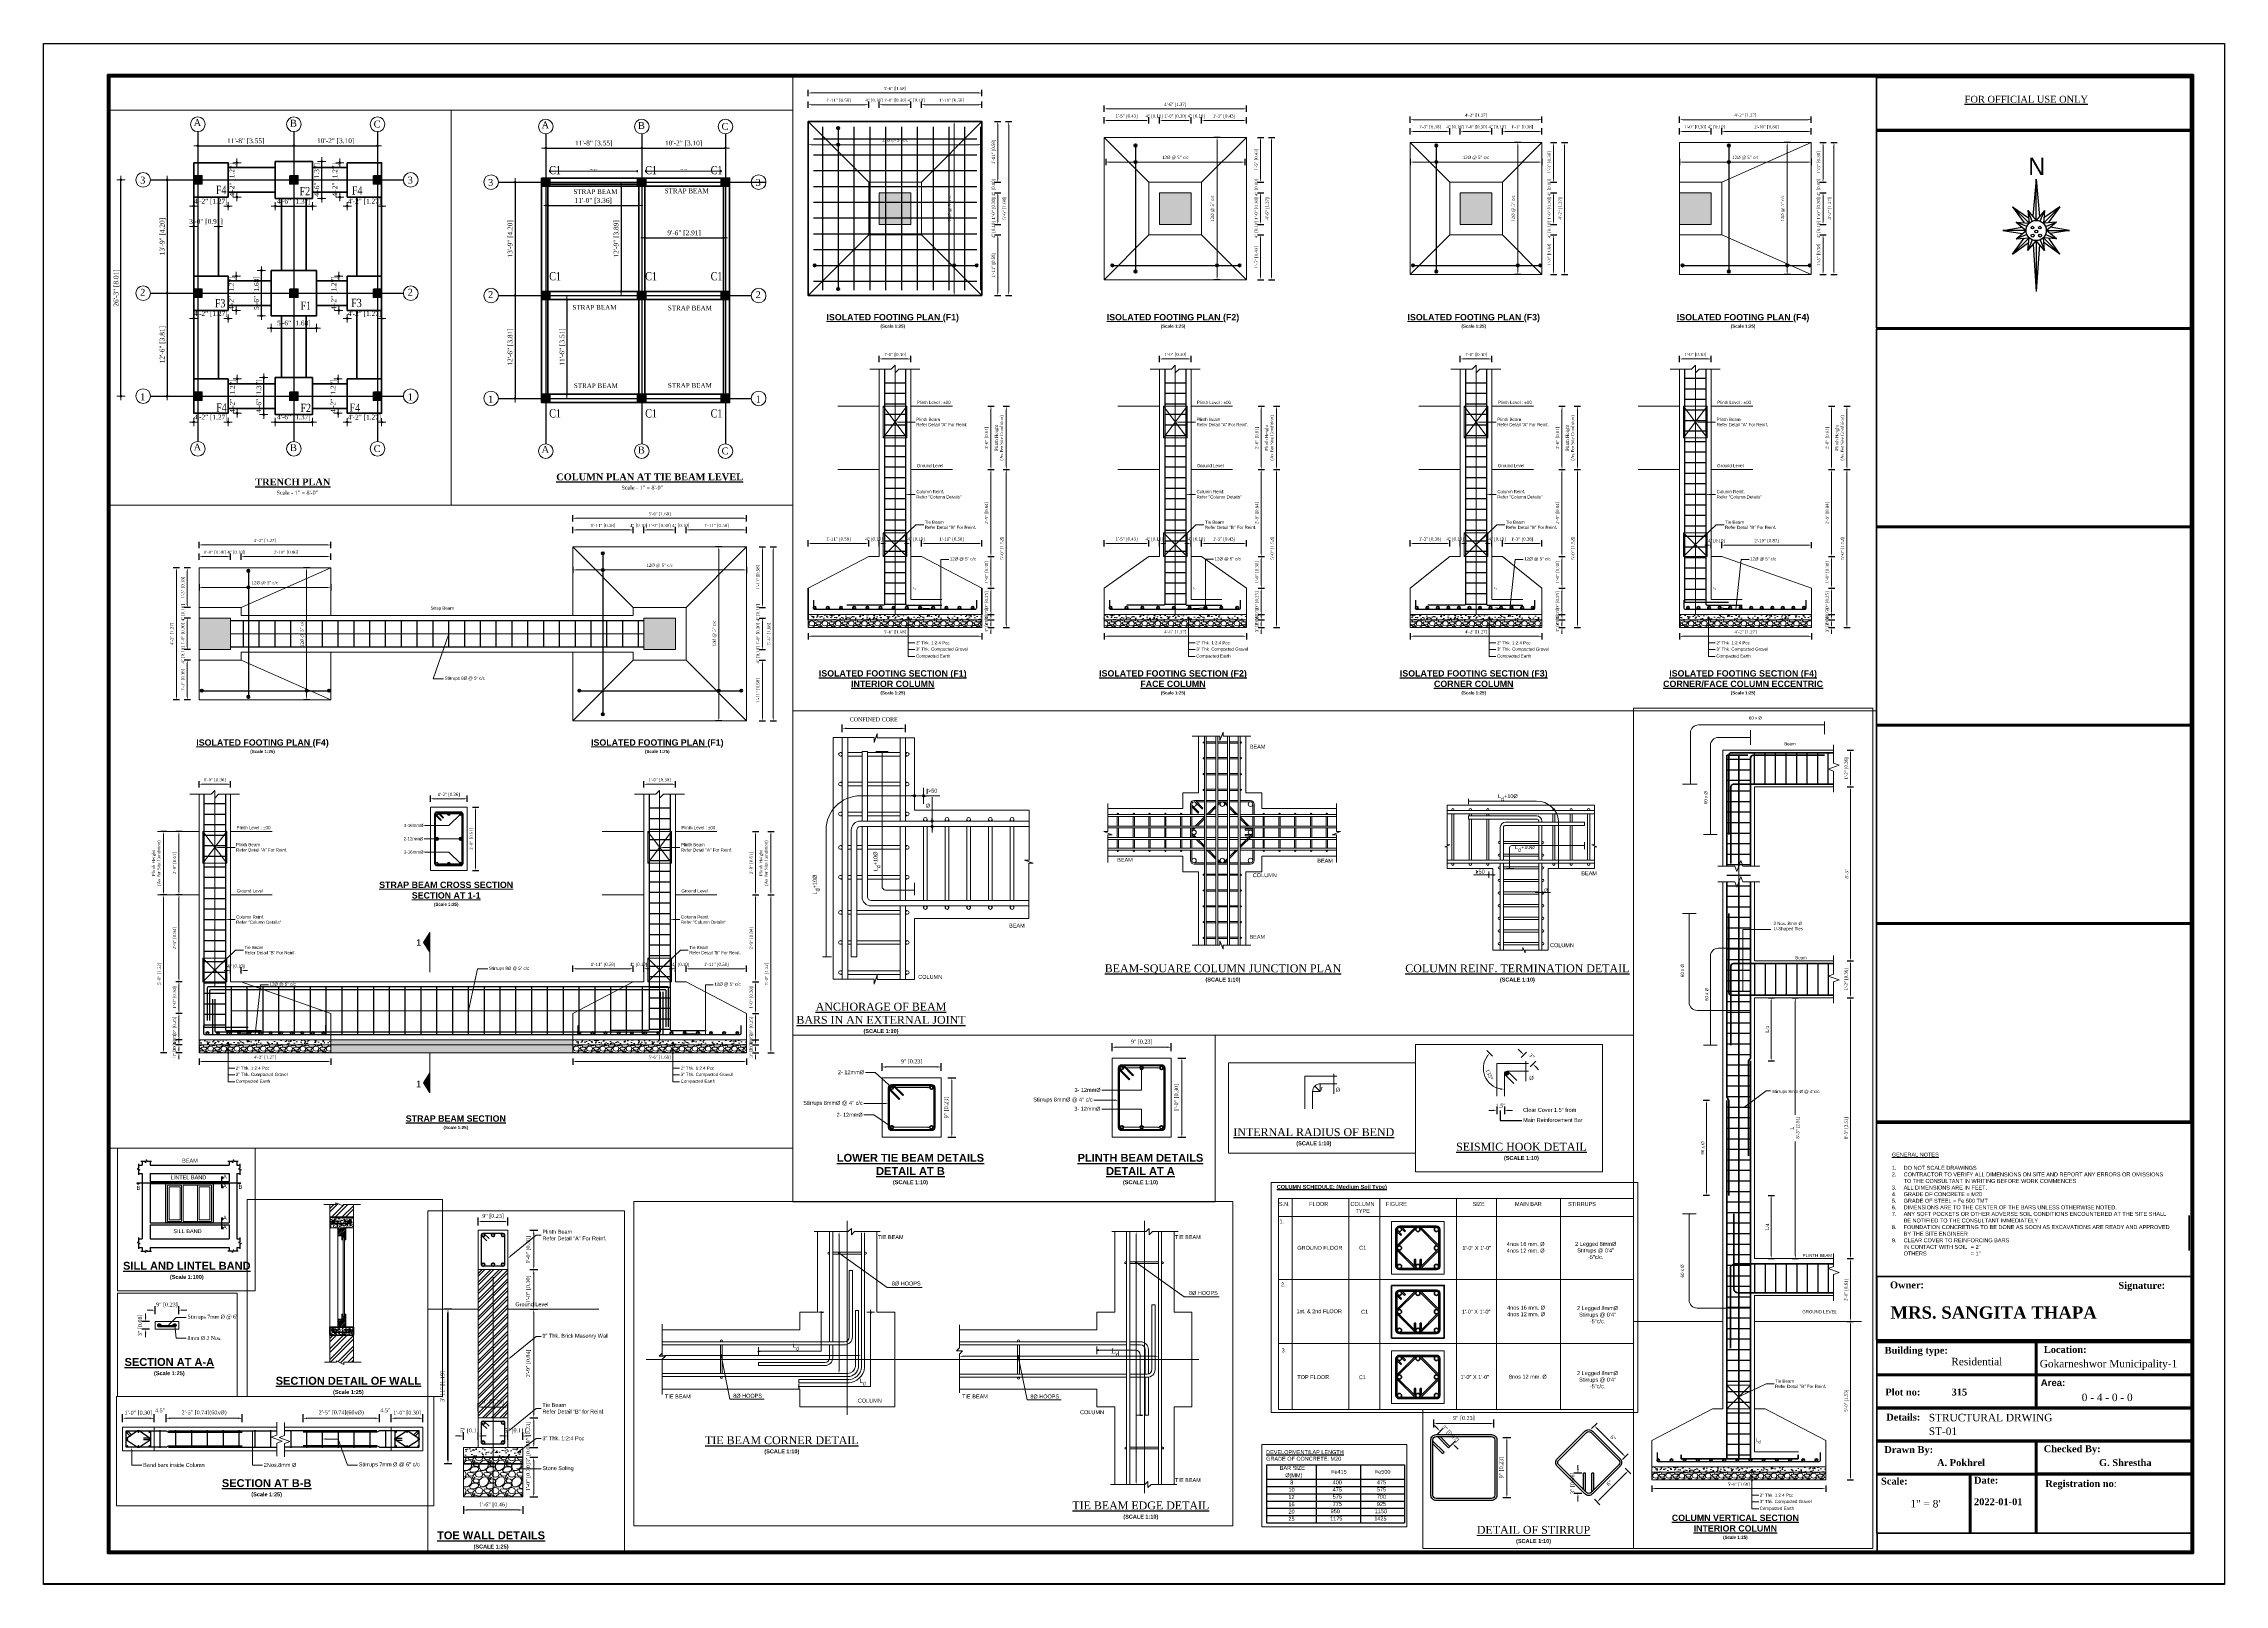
# Paper-space layout 'Structure' of a CAD drawing. Header units: feet. Extents: x 0 to 33.1, y 0 to 23.4.
# The model-space entities are those that its viewports show. They can reach past a viewport. Long polylines and large blocks are cut down to what shows.
import ezdxf
from ezdxf import colors
from ezdxf.entities.mleader import LeaderData, LeaderLine
from ezdxf.enums import TextEntityAlignment as Align
from ezdxf.math import Vec2, Vec3

# ---------------------------------------------------------------- set-up
doc = ezdxf.new("R2010")
doc.units = ezdxf.units.FT
doc.header["$LTSCALE"] = 50
doc.header["$MEASUREMENT"] = 0
doc.header["$PDMODE"] = 34
for name, pattern in [('ACAD_ISO04W100', [30, 24, -3, 0, -3]), ('CENTER', [2, 1.25, -0.25, 0.25, -0.25]), ('CENTER2', [1.125, 0.75, -0.125, 0.125, -0.125]), ('DASHED2', [0.375, 0.25, -0.125]), ('HIDDEN', [0.375, 0.25, -0.125])]:
    doc.linetypes.add(name, pattern=pattern)
for name, color, linetype, lineweight in [('4TEXT', 7, 'Continuous', 20), ('COL-TEXT', 3, 'Continuous', 13), ('COLUMN', 145, 'Continuous', 40), ('DIM', 7, 'Continuous', 9), ('DIMENISON', 152, 'Continuous', 9), ('DIMENSION', 142, 'Continuous', 13), ('HACTH', 8, 'Continuous', 13), ('IES_WR_Center Line', 7, 'CENTER2', 13), ('IES_WR_Dimension', 7, 'Continuous', 15), ('IES_WR_Elevation', 4, 'Continuous', 15), ('IES_WR_GL', 3, 'ORIGINAL_GL', 15), ('IES_WR_Hatch ANSI31', 8, 'Continuous', 15), ('IES_WR_Leader', 7, 'Continuous', 15), ('IES_WR_Rebar Concrete Line', 2, 'Continuous', 15), ('IES_WR_Rebar Dim Horizontal', 7, 'Continuous', 9), ('IES_WR_Rebar DIm Vertical', 7, 'Continuous', 9), ('IES_WR_Rebar-Main', 1, 'Continuous', 30), ('IES_WR_Reinf. Cut', 10, 'Continuous', 15), ('IES_WR_Stirrups', 6, 'Continuous', 25), ('IES_WR_Text Structure', 70, 'Continuous', 20), ('OUTLINE', 7, 'Continuous', 35), ('REBARS', 1, 'Continuous', 40), ('Reference', 7, 'Continuous', 15), ('Reinforcement', 1, 'Continuous', 40), ('SES-DIMENSION', 142, 'Continuous', 13), ('SES-grid', 7, 'ACAD_ISO04W100', 9), ('SES-HACTH', 8, 'Continuous', 13), ('SES-Leader', 2, 'Continuous', 15), ('SES-REBARS', 1, 'Continuous', 40), ('SES-TEXT', 3, 'Continuous', 20), ('SES-TitleText', 7, 'Continuous', 40), ('SHEETS', 7, 'Continuous', 60), ('STIRRUP', 10, 'Continuous', 30), ('Text1', 3, 'Continuous', 25), ('TitleText', 6, 'Continuous', 30), ('wall', 6, 'Continuous', 40), ('window', 3, 'Continuous', 30), ('WINDOW FRAME', 102, 'Continuous', 15)]:
    doc.layers.add(name, color=color, linetype=linetype, lineweight=lineweight)
for name, color, linetype in [('CL', 253, 'CENTER'), ('IES_WR_TEMPLATE-TITLE TEXT', 7, 'Continuous'), ('Text', 7, 'Continuous')]:
    doc.layers.add(name, color=color, linetype=linetype)
doc.styles.add('1.8', font='times.ttf', dxfattribs={"width": 0.8, "height": 8})
doc.styles.add('7 INCH', font='times.ttf', dxfattribs={"height": 7})
doc.styles.add('arial', font='times.ttf')
doc.styles.add('Arial Annotation', font='arial.ttf', dxfattribs={"height": 0.06})
doc.styles.add('BOARD$0$ROMAND', font='romand', dxfattribs={"height": 100})
doc.styles.add('SES-ARAIL', font='times.ttf', dxfattribs={"height": 6})
doc.styles.get("Standard").update_dxf_attribs({"font": 'arial.ttf'})
doc.styles.add('TITLE', font='times.ttf', dxfattribs={"height": 11})
doc.linetypes.add('ORIGINAL_GL', pattern='A,10,-1,["V",Standard,S=2,R=180,X=1,Y=0],-1,0', length=12)
doc.dimstyles.new('1.8', dxfattribs={"dimscale": 0, "dimtxt": 8, "dimasz": 1, "dimexe": 2, "dimexo": 9, "dimgap": 2, "dimtad": 1, "dimdec": 0, "dimzin": 3, "dimdsep": 46, "dimlunit": 4, "dimtxsty": '1.8', "dimblk": 'DIM', "dimcen": 3, "dimdle": 3, "dimse1": 1, "dimse2": 1, "dimclrd": 256, "dimclre": 256, "dimclrt": 256, "dimadec": 1, "dimazin": 2, "dimtfac": 1, "dimtdec": 0, "dimtofl": 0, "dimtmove": 2, "dimatfit": 3, "dimldrblk": 'ARW', "dimfxl": 2, "dimfrac": 2, "dimtolj": 2, "dimtzin": 0, "dimarcsym": 0})
doc.dimstyles.new('7 INCH', dxfattribs={"dimscale": 0, "dimtxt": 7, "dimasz": 1, "dimexe": 2, "dimexo": 9, "dimgap": 2, "dimtad": 1, "dimdec": 0, "dimzin": 3, "dimdsep": 46, "dimlunit": 4, "dimtxsty": '7 INCH', "dimblk": 'DIM', "dimcen": 3, "dimdle": 3, "dimse1": 1, "dimse2": 1, "dimclrd": 256, "dimclre": 256, "dimclrt": 7, "dimadec": 1, "dimazin": 2, "dimtfac": 1, "dimtdec": 0, "dimtix": 1, "dimtofl": 0, "dimtmove": 2, "dimatfit": 3, "dimldrblk": 'DIM', "dimfxl": 2, "dimfrac": 2, "dimtolj": 2, "dimtzin": 0, "dimarcsym": 0})
doc.dimstyles.new('SECS', dxfattribs={"dimtxt": 0.06, "dimasz": 0.06, "dimexe": 0.06, "dimexo": 0, "dimgap": 0.04, "dimtad": 1, "dimdec": 0, "dimzin": 3, "dimdsep": 46, "dimlunit": 4, "dimtxsty": 'arial', "dimcen": 1.25, "dimclrd": 256, "dimclrt": 3, "dimadec": 0, "dimazin": 0, "dimtfac": 1, "dimtdec": 0, "dimtix": 1, "dimtofl": 0, "dimtmove": 2, "dimatfit": 1, "dimfxl": 0.06, "dimfxlon": 1, "dimtolj": 1, "dimtzin": 0, "dimlwd": -1, "dimarcsym": 0})
pattern_1 = [(45, (21843.76293, -10121.76866), (-0.331456304, 0.331456304), [])]
pattern_2 = [(228.012788, (20246.89016, -5302.9408), (-40, -45), [0.67268, -66.59544]), (184.96974, (20246.44016, -5303.4408), (60, 5), [1.15434, -114.279624]), (132.510447, (20245.29016, -5303.5408), (50, -55), [0.81394, -80.580163]), (267.27369, (20243.34016, -5304.7908), (5, 100), [1.05119, -104.06779]), (292.833654, (20243.29016, -5305.8408), (-25, 60), [1.030775, -102.046866]), (357.27369, (20243.69016, -5306.7908), (-100, 5), [1.05119, -104.06779]), (37.69424, (20244.74016, -5306.8408), (-65, -50), [1.390145, -137.624243]), (72.255328, (20245.84016, -5305.9908), (35, 110), [1.31244, -129.931607]), (121.429566, (20246.24016, -5304.7408), (-40, 65), [1.05475, -104.420366]), (175.23636, (20245.69016, -5303.8408), (55, -5), [1.20416, -59.003813]), (222.397438, (20244.49016, -5303.7408), (-60, -55), [1.55724, -154.166875]), (138.814075, (20248.29016, -5304.8408), (-35, 30), [0.531505, -52.619224]), (171.469234, (20247.89016, -5304.4908), (65, -10), [1.011185, -100.107557]), (225, (20246.89, -5304.3408), (-6e-16, -5), [0.707105, -6.363963]), (203.19859, (20246.54016, -5303.7408), (25, 10), [0.38079, -37.698076]), (291.80141, (20246.1902, -5303.8908), (-5, 15), [0.538515, -26.38731]), (30.96376, (20246.39016, -5304.3908), (15, 10), [0.874645, -28.280114]), (161.56505, (20247.1402, -5303.9408), (10, -5), [0.632455, -15.178933]), (16.38954, (20243.29016, -5303.8908), (50, 15), [0.886, -87.714226]), (70.346176, (20244.14016, -5303.6408), (-20, -55), [0.743305, -73.587039]), (293.19859, (20247.14016, -5302.9408), (-10, 25), [0.761575, -37.31729]), (343.61046, (20247.44016, -5303.6408), (-50, 15), [0.886, -87.714226]), (339.443955, (20243.29016, -5306.9908), (-25, 10), [0.8544, -41.865619]), (294.77514, (20244.09016, -5307.2908), (-25, 55), [0.71589, -70.873215]), (66.80141, (20247.19016, -5307.9408), (10, 25), [0.761575, -37.31729]), (17.354025, (20247.49016, -5307.2408), (-65, -20), [0.838155, -82.977118]), (69.443955, (20244.74016, -5307.9408), (-10, -25), [0.4272, -42.292819]), (101.30993, (20246.8902, -5307.9408), (-5, 20), [0.25495, -25.240148]), (165.96376, (20246.8402, -5307.6908), (15, -5), [1.030775, -19.584753]), (186.009006, (20245.84016, -5307.4408), (50, 5), [0.95525, -94.569616]), (303.69007, (20246.3902, -5304.8408), (-5, 10), [0.72111, -17.306646]), (353.157227, (20246.79016, -5305.4408), (85, -10), [1.25897, -124.637813]), (60.945396, (20248.04016, -5305.5908), (-20, -35), [0.51478, -50.96337]), (90, (20248.29, -5305.141), (-5, 5), [0.3, -4.7]), (120.256437, (20245.74016, -5307.2908), (20, -35), [0.69462, -68.7676]), (48.012788, (20245.39016, -5306.6908), (40, 45), [1.34536, -65.92276]), (0, (20246.29, -5305.691), (5, 5), [1.3, -3.7]), (325.304846, (20247.59016, -5305.6908), (50, -35), [0.79057, -78.266372]), (254.054604, (20248.24016, -5306.1408), (-5, -20), [0.72801, -35.67254]), (207.645975, (20248.04016, -5306.8408), (-95, -50), [1.185325, -117.34737]), (175.426079, (20246.99016, -5307.3908), (-65, 5), [1.253995, -124.145367])]
pattern_3 = [(50, (20243.2902, -5307.9408), (3.586301, -0.313761), [0.375, -4.125]), (355, (20243.29, -5307.9408), (-0.693757, 3.760961), [0.3, -3.3]), (100.45144, (20243.589, -5307.967), (2.892544, 3.4472), [0.318701, -3.50571]), (46.1842, (20243.29, -5306.941), (5.336207, -0.827596), [0.5625, -6.1875]), (96.63564, (20243.735, -5307.01), (4.67331, 4.870593), [0.478052, -5.25857]), (351.18416, (20243.29, -5306.941), (4.67331, 4.870593), [0.45, -4.95]), (21, (20243.7902, -5307.1908), (2.984535, -2.0130945), [0.375, -4.125]), (326, (20243.79, -5307.1908), (1.216577, 3.62575), [0.3, -3.3]), (71.45144, (20244.039, -5307.3586), (4.201112, 1.612656), [0.318701, -3.50571]), (37.5, (20243.2902, -5307.9408), (0.0607993, 1.6644693), [0, -3.26, 0, -3.35, 0, -3.3125]), (7.5, (20243.2902, -5307.9408), (1.3153477, 1.9720586), [0, -1.91, 0, -3.185, 0, -1.2625]), (327.5, (20242.1752, -5307.9408), (2.6691122, -0.1127744), [0, -1.25, 0, -3.9, 0, -5.175]), (317.5, (20241.6752, -5307.9408), (2.915931, 0.500525), [0, -1.625, 0, -2.59, 0, -3.675])]

# ---------------------------------------------------------------- blocks, each defined once
blk = doc.blocks.new('sheet a1')
at = {"layer": 'Defpoints', "color": 8}
blk.add_lwpolyline([(-33.109, 0), (0, 0), (0, -23.39), (-33.109, -23.39)], close=True, dxfattribs=at)
at = {"layer": 'Defpoints', "ltscale": 0.1}
blk.add_lwpolyline([(-33.109, 0), (0, 0), (0, -23.384), (-33.109, -23.384)], close=True, dxfattribs=at)
at = {"layer": 'SHEETS'}
for p, q in [((-5.292, -1.317), (-0.502, -1.317)), ((-5.292, -7.337), (-0.502, -7.337)), ((-5.292, -10.347), (-0.502, -10.347)), ((-5.292, -13.357), (-0.502, -13.357)), ((-5.292, -16.367), (-0.502, -16.367)), ((-5.285, -19.709), (-0.495, -19.709)), ((-5.271, -19.688), (-0.481, -19.688)), ((-2.858, -19.709), (-2.858, -20.712)), ((-2.858, -19.709), (-2.858, -20.712)), ((-5.285, -20.211), (-0.495, -20.211)), ((-5.285, -20.712), (-0.495, -20.712)), ((-5.285, -21.214), (-0.495, -21.214)), ((-2.858, -21.214), (-2.858, -22.622)), ((-2.858, -21.214), (-2.858, -22.622)), ((-5.285, -21.716), (-0.495, -21.716)), ((-3.861, -21.716), (-3.861, -22.622)), ((-3.861, -21.716), (-3.861, -22.622))]:
    blk.add_line(p, q, dxfattribs=at)
for points in [[(-32.138, -0.47), (-0.47, -0.47), (-0.47, -22.92), (-32.138, -22.92)], [(-32.127, -0.481), (-0.481, -0.481), (-0.481, -22.909), (-32.127, -22.909)], [(-32.117, -0.491), (-0.491, -0.491), (-0.491, -22.899), (-32.117, -22.899)], [(-32.106, -0.502), (-0.502, -0.502), (-0.502, -22.888), (-32.106, -22.888)], [(-5.282, -0.512), (-0.512, -0.512), (-0.512, -1.306), (-5.282, -1.306)], [(-5.282, -4.316), (-0.512, -4.316), (-0.512, -1.327), (-5.282, -1.327)], [(-5.282, -7.326), (-0.512, -7.326), (-0.512, -4.337), (-5.282, -4.337)], [(-5.282, -10.336), (-0.512, -10.336), (-0.512, -7.347), (-5.282, -7.347)], [(-5.282, -13.346), (-0.512, -13.346), (-0.512, -10.357), (-5.282, -10.357)], [(-5.282, -16.356), (-0.512, -16.356), (-0.512, -13.367), (-5.282, -13.367)], [(-5.282, -19.677), (-0.491, -19.677), (-0.491, -16.387), (-5.282, -16.387)], [(-5.275, -18.716), (-0.505, -18.716), (-0.505, -19.699), (-5.275, -19.699)], [(-2.868, -20.2), (-5.275, -20.2), (-5.275, -19.719), (-2.868, -19.719)], [(-2.868, -20.2), (-5.275, -20.2), (-5.275, -19.719), (-2.868, -19.719)], [(-2.847, -19.719), (-0.505, -19.719), (-0.505, -20.2), (-2.847, -20.2)], [(-2.869, -20.221), (-5.275, -20.221), (-5.275, -20.702), (-2.869, -20.702)], [(-2.869, -20.221), (-5.275, -20.221), (-5.275, -20.702), (-2.869, -20.702)], [(-2.847, -20.221), (-0.505, -20.221), (-0.505, -20.702), (-2.847, -20.702)], [(-5.275, -20.723), (-0.505, -20.723), (-0.505, -21.203), (-5.275, -21.203)], [(-2.868, -21.224), (-5.275, -21.224), (-5.275, -21.705), (-2.868, -21.705)], [(-2.868, -21.224), (-5.275, -21.224), (-5.275, -21.705), (-2.868, -21.705)], [(-2.847, -21.702), (-0.505, -21.702), (-0.505, -21.224), (-2.847, -21.224)], [(-5.275, -21.726), (-3.871, -21.726), (-3.871, -22.611), (-5.275, -22.611)], [(-2.868, -21.726), (-3.851, -21.726), (-3.851, -22.611), (-2.868, -22.611)], [(-2.868, -21.726), (-3.851, -21.726), (-3.851, -22.611), (-2.868, -22.611)], [(-2.847, -21.726), (-0.505, -21.726), (-0.505, -22.611), (-2.847, -22.611)], [(-5.271, -22.611), (-0.502, -22.611), (-0.502, -22.888), (-5.271, -22.888)]]:
    blk.add_lwpolyline(points, close=True, dxfattribs=at)
at = {"layer": 'Text', "color": 5}
for p, q in [((-0.54, -17.79), (-0.54, -18.321)), ((-0.535, -17.79), (-0.535, -18.321))]:
    blk.add_line(p, q, dxfattribs=at)
at = {"layer": 'window', "lineweight": 25}
for p, q in [((-2.857, -2.06), (-2.909, -2.621)), ((-2.857, -2.06), (-2.809, -2.625)), ((-2.857, -2.683), (-2.857, -2.06)), ((-3.215, -2.478), (-2.973, -2.647)), ((-3.215, -2.478), (-3.04, -2.721)), ((-2.966, -2.728), (-3.215, -2.478)), ((-2.983, -2.531), (-2.857, -2.683)), ((-2.983, -2.531), (-2.966, -2.728)), ((-2.916, -2.694), (-2.983, -2.531)), ((-2.73, -2.531), (-2.857, -2.683)), ((-2.798, -2.694), (-2.73, -2.531)), ((-2.747, -2.728), (-2.498, -2.478)), ((-2.73, -2.531), (-2.747, -2.728)), ((-2.498, -2.478), (-2.74, -2.647)), ((-2.498, -2.478), (-2.673, -2.721)), ((-3.364, -2.837), (-3.068, -2.789)), ((-3.011, -2.837), (-3.364, -2.837)), ((-3.364, -2.837), (-3.068, -2.885)), ((-2.966, -2.946), (-3.215, -3.196)), ((-3.215, -3.196), (-3.04, -2.953)), ((-2.999, -2.778), (-3.162, -2.71)), ((-3.162, -2.71), (-3.011, -2.837)), ((-3.162, -2.71), (-2.966, -2.728)), ((-3.162, -2.964), (-3.011, -2.837)), ((-2.999, -2.896), (-3.162, -2.964)), ((-3.162, -2.964), (-2.966, -2.946)), ((-2.983, -3.143), (-2.966, -2.946)), ((-2.916, -2.98), (-2.983, -3.143)), ((-2.798, -2.98), (-2.73, -3.143)), ((-2.551, -2.71), (-2.747, -2.728)), ((-2.73, -3.143), (-2.747, -2.946)), ((-2.747, -2.946), (-2.498, -3.196)), ((-2.551, -2.964), (-2.747, -2.946)), ((-2.714, -2.778), (-2.551, -2.71)), ((-2.714, -2.896), (-2.551, -2.964)), ((-2.551, -2.71), (-2.702, -2.837)), ((-2.702, -2.837), (-2.349, -2.837)), ((-2.551, -2.964), (-2.702, -2.837)), ((-2.498, -3.196), (-2.667, -2.953)), ((-2.349, -2.837), (-2.645, -2.789)), ((-2.349, -2.837), (-2.645, -2.885)), ((-3.215, -3.196), (-2.973, -3.021)), ((-2.983, -3.143), (-2.857, -2.992)), ((-2.905, -3.05), (-2.857, -3.765)), ((-2.73, -3.143), (-2.857, -2.992)), ((-2.857, -2.992), (-2.857, -3.765)), ((-2.808, -3.05), (-2.857, -3.765)), ((-2.498, -3.196), (-2.741, -3.021))]:
    blk.add_line(p, q, dxfattribs=at)
for centre, radius in [((-2.857, -2.837), 0.154), ((-2.913, -2.793), 0.0195), ((-2.91, -2.914), 0.0225), ((-2.856, -2.852), 0.0225), ((-2.798, -2.914), 0.0225), ((-2.801, -2.793), 0.0195)]:
    blk.add_circle(centre, radius, dxfattribs=at)
at = {"layer": '4TEXT', "insert": (-2.788, -20.276), "char_height": 0.10451, "width": 0.61662, "attachment_point": 1, "style": '7 INCH'}
blk.add_mtext('{\\fArial|b1|i0|c0|p34;Area:}', dxfattribs=at)
at = {"layer": 'Text', "style": '7 INCH'}
for s, height, p in [('Residential', 0.11385, (-4.146, -20.064)), ('Gokarneshwor Municipality-1', 0.11385, (-2.803, -20.096)), ('0 - 4 - 0 - 0', 0.11385, (-2.166, -20.608)), ('1" = 8\'', 0.1138, (-4.767, -22.222))]:
    blk.add_text(s, height=height, dxfattribs=at).set_placement(p)
at = {"layer": 'Text', "attachment_point": 1, "style": '7 INCH'}
for s, insert, char_height, width in [('{\\LFOR OFFICIAL USE ONLY}', (-3.943, -0.792), 0.10451, 1.97528), ('{\\fTimes New Roman|b1|i0|c0|p18;Owner\\fArial|b1|i0|c0|p34;:}', (-5.077, -18.792), 0.10451, 0.97196), ('{\\fTimes New Roman|b1|i0|c0|p18;Signature\\fArial|b1|i0|c0|p34;:}', (-1.609, -18.799), 0.10451, 0.97196), ('{\\fTimes New Roman|b1|i0|c0|p18;MRS. SANGITA THAPA}', (-5.071, -19.169), 0.18812, 4.95806), ('{\\fTimes New Roman|b1|i0|c0|p18;Building type:}', (-5.158, -19.784), 0.10451, 0.97196), ('{\\fTimes New Roman|b1|i0|c0|p18;Location:}', (-2.741, -19.772), 0.10451, 1.00332), ('{\\fTimes New Roman|b1|i0|c0|p18;Plot no:            315}', (-5.146, -20.418), 0.10451, 2.13337), ('{\\fTimes New Roman|b1|i0|c0|p18;Details:}', (-5.134, -20.799), 0.10451, 0.54346), ('{\\fTimes New Roman|b1|i0|c0|p18;Drawn By:}', (-5.163, -21.291), 0.10451, 0.93016), ('{\\fTimes New Roman|b1|i0|c0|p18;A. Pokhrel}', (-4.362, -21.489), 0.10451, 0.93016), ('{\\fTimes New Roman|b1|i0|c0|p18;Checked By:}', (-2.743, -21.279), 0.10451, 0.93016), ('{\\fTimes New Roman|b1|i0|c0|p18;G. Shrestha}', (-1.903, -21.489), 0.10451, 0.93016), ('{\\fTimes New Roman|b1|i0|c0|p18;Scale:}', (-5.213, -21.77), 0.10451, 0.93016), ('{\\fTimes New Roman|b1|i0|c0|p18;Date:}', (-3.801, -21.756), 0.10451, 0.48076), ('{\\fTimes New Roman|b1|i0|c0|p18;Registration no}:', (-2.718, -21.807), 0.10451, 1.68265), ('{\\fTimes New Roman|b1|i0|c0|p18;2022-01-01}', (-3.801, -22.083), 0.10451, 0.48076)]:
    blk.add_mtext(s, dxfattribs=dict(at, insert=insert, char_height=char_height, width=width))
at = {"layer": 'window', "lineweight": 25, "insert": (-2.977, -1.731), "char_height": 0.26455, "width": 0.26339, "attachment_point": 1}
blk.add_mtext('{\\Fgothice|c0;N}', dxfattribs=at)
blk = doc.blocks.new('*D975')
at = {"layer": 'Defpoints', "color": 0, "ltscale": 0.1, "transparency": 16777216}
for p in [(6.6, 4.173), (6.14, 1.823), (6.375, 1.823)]:
    blk.add_point(p, dxfattribs=at)
at = {"layer": 'wall', "color": 0, "lineweight": -2, "ltscale": 0.1, "transparency": 16777216}
for p, q in [((6.2, 4.173), (6.08, 4.173)), ((6.2, 1.823), (6.08, 1.823))]:
    blk.add_line(p, q, dxfattribs=at)
at = {"layer": 'wall', "ltscale": 0.1, "transparency": 16777216}
blk.add_line((6.14, 4.113), (6.14, 1.883), dxfattribs=at)
for points in [[(6.13, 4.113), (6.15, 4.113), (6.14, 4.173)], [(6.13, 1.883), (6.15, 1.883), (6.14, 1.823)]]:
    blk.add_solid(points, dxfattribs=at)
at = {"layer": 'wall', "color": 3, "ltscale": 0.1, "transparency": 16777216, "insert": (6.061, 2.998), "char_height": 0.06, "attachment_point": 5, "rotation": 90, "style": 'arial'}
blk.add_mtext('\\A1;3\'-11" [1.19]', dxfattribs=at)
blk = doc.blocks.new('*D435')
at = {"layer": 'Defpoints', "color": 0, "transparency": 16777216}
for p in [(21374.72, -5493.67), (21370.22, -5497.04), (21374.72, -5498.42)]:
    blk.add_point(p, dxfattribs=at)
at = {"layer": 'IES_WR_Dimension', "color": 0, "lineweight": -2, "transparency": 16777216}
for p, q in [((21370.22, -5495.17), (21370.22, -5492.17)), ((21374.72, -5495.17), (21374.72, -5492.17))]:
    blk.add_line(p, q, dxfattribs=at)
at = {"layer": 'IES_WR_Dimension', "transparency": 16777216}
for p, q in [((21368.72, -5493.67), (21367.22, -5493.67)), ((21376.22, -5493.67), (21377.72, -5493.67))]:
    blk.add_line(p, q, dxfattribs=at)
for points in [[(21368.72, -5493.42), (21368.72, -5493.92), (21370.22, -5493.67)], [(21376.22, -5493.42), (21376.22, -5493.92), (21374.72, -5493.67)]]:
    blk.add_solid(points, dxfattribs=at)
at = {"layer": 'IES_WR_Dimension', "color": 3, "transparency": 16777216, "insert": (21372.47, -5490.63), "char_height": 1.5, "attachment_point": 5, "style": 'arial'}
blk.add_mtext('\\A1;4.5"', dxfattribs=at)
blk = doc.blocks.new('*D433')
at = {"layer": 'Defpoints', "color": 0, "transparency": 16777216}
for p in [(21403.66, -5493.67), (21374.72, -5498.42), (21403.66, -5498.92)]:
    blk.add_point(p, dxfattribs=at)
at = {"layer": 'IES_WR_Dimension', "color": 0, "lineweight": -2, "transparency": 16777216}
for p, q in [((21374.72, -5495.17), (21374.72, -5492.17)), ((21403.66, -5495.17), (21403.66, -5492.17))]:
    blk.add_line(p, q, dxfattribs=at)
at = {"layer": 'IES_WR_Dimension', "transparency": 16777216}
blk.add_line((21376.22, -5493.67), (21402.16, -5493.67), dxfattribs=at)
for points in [[(21376.22, -5493.42), (21376.22, -5493.92), (21374.72, -5493.67)], [(21402.16, -5493.42), (21402.16, -5493.92), (21403.66, -5493.67)]]:
    blk.add_solid(points, dxfattribs=at)
at = {"layer": 'IES_WR_Dimension', "color": 3, "transparency": 16777216, "insert": (21389.19, -5491.66), "char_height": 1.5, "attachment_point": 5, "style": 'arial'}
blk.add_mtext('\\A1;2\'-5" [0.74](60x%%C)', dxfattribs=at)
blk = doc.blocks.new('*D434')
at = {"layer": 'Defpoints', "color": 0, "transparency": 16777216}
for p in [(21358.22, -5493.67), (21358.22, -5497.04), (21370.22, -5497.04)]:
    blk.add_point(p, dxfattribs=at)
at = {"layer": 'IES_WR_Dimension', "color": 0, "lineweight": -2, "transparency": 16777216}
for p, q in [((21358.22, -5495.17), (21358.22, -5492.17)), ((21370.22, -5495.17), (21370.22, -5492.17))]:
    blk.add_line(p, q, dxfattribs=at)
at = {"layer": 'IES_WR_Dimension', "transparency": 16777216}
blk.add_line((21368.72, -5493.67), (21359.72, -5493.67), dxfattribs=at)
for points in [[(21359.72, -5493.42), (21359.72, -5493.92), (21358.22, -5493.67)], [(21368.72, -5493.42), (21368.72, -5493.92), (21370.22, -5493.67)]]:
    blk.add_solid(points, dxfattribs=at)
at = {"layer": 'IES_WR_Dimension', "color": 3, "transparency": 16777216, "insert": (21364.22, -5491.7), "char_height": 1.5, "attachment_point": 5, "style": 'arial'}
blk.add_mtext('\\A1;1\'-0" [0.30]', dxfattribs=at)
blk = doc.blocks.new('*D432')
at = {"layer": 'Defpoints', "color": 0, "transparency": 16777216}
for p in [(21455.72, -5493.67), (21455.72, -5498.42), (21460.22, -5497.04)]:
    blk.add_point(p, dxfattribs=at)
at = {"layer": 'IES_WR_Rebar Concrete Line', "color": 0, "lineweight": -2, "transparency": 16777216}
for p, q in [((21455.72, -5495.17), (21455.72, -5492.17)), ((21460.22, -5495.17), (21460.22, -5492.17))]:
    blk.add_line(p, q, dxfattribs=at)
at = {"layer": 'IES_WR_Rebar Concrete Line', "transparency": 16777216}
for p, q in [((21454.22, -5493.67), (21452.72, -5493.67)), ((21461.72, -5493.67), (21463.22, -5493.67))]:
    blk.add_line(p, q, dxfattribs=at)
for points in [[(21454.22, -5493.42), (21454.22, -5493.92), (21455.72, -5493.67)], [(21461.72, -5493.42), (21461.72, -5493.92), (21460.22, -5493.67)]]:
    blk.add_solid(points, dxfattribs=at)
at = {"layer": 'IES_WR_Rebar Concrete Line', "color": 3, "transparency": 16777216, "insert": (21457.97, -5490.63), "char_height": 1.5, "attachment_point": 5, "style": 'arial'}
blk.add_mtext('\\A1;4.5"', dxfattribs=at)
blk = doc.blocks.new('*D431')
at = {"layer": 'Defpoints', "color": 0, "transparency": 16777216}
for p in [(21426.77, -5493.67), (21426.77, -5498.92), (21455.72, -5498.42)]:
    blk.add_point(p, dxfattribs=at)
at = {"layer": 'IES_WR_Dimension', "color": 0, "lineweight": -2, "transparency": 16777216}
for p, q in [((21426.77, -5495.17), (21426.77, -5492.17)), ((21455.72, -5495.17), (21455.72, -5492.17))]:
    blk.add_line(p, q, dxfattribs=at)
at = {"layer": 'IES_WR_Dimension', "transparency": 16777216}
blk.add_line((21454.22, -5493.67), (21428.27, -5493.67), dxfattribs=at)
for points in [[(21428.27, -5493.42), (21428.27, -5493.92), (21426.77, -5493.67)], [(21454.22, -5493.42), (21454.22, -5493.92), (21455.72, -5493.67)]]:
    blk.add_solid(points, dxfattribs=at)
at = {"layer": 'IES_WR_Dimension', "color": 3, "transparency": 16777216, "insert": (21441.24, -5491.66), "char_height": 1.5, "attachment_point": 5, "style": 'arial'}
blk.add_mtext('\\A1;2\'-5" [0.74](60x%%C)', dxfattribs=at)
blk = doc.blocks.new('*D436')
at = {"layer": 'Defpoints', "color": 0, "transparency": 16777216}
for p in [(21472.22, -5493.67), (21460.22, -5497.04), (21472.22, -5497.04)]:
    blk.add_point(p, dxfattribs=at)
at = {"layer": 'IES_WR_Rebar Concrete Line', "color": 0, "lineweight": -2, "transparency": 16777216}
for p, q in [((21460.22, -5495.17), (21460.22, -5492.17)), ((21472.22, -5495.17), (21472.22, -5492.17))]:
    blk.add_line(p, q, dxfattribs=at)
at = {"layer": 'IES_WR_Rebar Concrete Line', "transparency": 16777216}
blk.add_line((21461.72, -5493.67), (21470.72, -5493.67), dxfattribs=at)
for points in [[(21461.72, -5493.42), (21461.72, -5493.92), (21460.22, -5493.67)], [(21470.72, -5493.42), (21470.72, -5493.92), (21472.22, -5493.67)]]:
    blk.add_solid(points, dxfattribs=at)
at = {"layer": 'IES_WR_Rebar Concrete Line', "color": 3, "transparency": 16777216, "insert": (21466.22, -5491.7), "char_height": 1.5, "attachment_point": 5, "style": 'arial'}
blk.add_mtext('\\A1;1\'-0" [0.30]', dxfattribs=at)
blk = doc.blocks.new('*D429')
at = {"layer": 'Defpoints', "color": 0, "transparency": 16777216}
for p in [(21518.1, -5504.74), (21518.1, -5506.52), (21527.1, -5506.52)]:
    blk.add_point(p, dxfattribs=at)
at = {"layer": 'IES_WR_Dimension', "transparency": 16777216}
for p, q in [((21516.6, -5504.74), (21515.1, -5504.74)), ((21528.6, -5504.74), (21530.1, -5504.74))]:
    blk.add_line(p, q, dxfattribs=at)
at = {"layer": 'IES_WR_Dimension', "color": 0, "lineweight": -2, "transparency": 16777216}
for p, q in [((21518.1, -5506.24), (21518.1, -5503.24)), ((21527.1, -5506.24), (21527.1, -5503.24))]:
    blk.add_line(p, q, dxfattribs=at)
at = {"layer": 'IES_WR_Dimension', "transparency": 16777216}
for points in [[(21516.6, -5504.49), (21516.6, -5504.99), (21518.1, -5504.74)], [(21528.6, -5504.49), (21528.6, -5504.99), (21527.1, -5504.74)]]:
    blk.add_solid(points, dxfattribs=at)
at = {"layer": 'IES_WR_Dimension', "color": 3, "transparency": 16777216, "insert": (21522.6, -5502.77), "char_height": 1.5, "attachment_point": 5, "style": 'arial'}
blk.add_mtext('\\A1;9" [0.23]', dxfattribs=at)
blk = doc.blocks.new('*D430')
at = {"layer": 'Defpoints', "color": 0, "transparency": 16777216}
for p in [(21515.93, -5509), (21514.51, -5512), (21515.93, -5512)]:
    blk.add_point(p, dxfattribs=at)
at = {"layer": 'IES_WR_Dimension', "transparency": 16777216}
for p, q in [((21514.51, -5507.5), (21514.51, -5506)), ((21514.51, -5513.5), (21514.51, -5515))]:
    blk.add_line(p, q, dxfattribs=at)
at = {"layer": 'IES_WR_Dimension', "color": 0, "lineweight": -2, "transparency": 16777216}
for p, q in [((21515.93, -5509), (21513.01, -5509)), ((21515.93, -5512), (21513.01, -5512))]:
    blk.add_line(p, q, dxfattribs=at)
at = {"layer": 'IES_WR_Dimension', "transparency": 16777216}
for points in [[(21514.26, -5507.5), (21514.76, -5507.5), (21514.51, -5509)], [(21514.26, -5513.5), (21514.76, -5513.5), (21514.51, -5512)]]:
    blk.add_solid(points, dxfattribs=at)
at = {"layer": 'IES_WR_Dimension', "color": 3, "transparency": 16777216, "insert": (21512.54, -5510.5), "char_height": 1.5, "attachment_point": 5, "rotation": 90, "style": 'arial'}
blk.add_mtext('\\A1;3" [0.08]', dxfattribs=at)
blk = doc.blocks.new('A$C151D7C43')
at = {"layer": 'HACTH', "ltscale": 0.1}
h = blk.add_hatch(color=256, dxfattribs=at)
h.dxf.hatch_style = 1
h.paths.add_polyline_path([(-12, 6), (-12, -6), (0, -6), (0, 6)])
at = {"layer": 'CL'}
for points in [[(0, 6), (-12, -6)], [(-12, 6), (0, -6)]]:
    blk.add_lwpolyline(points, dxfattribs=at)
at = {"layer": 'COLUMN'}
blk.add_lwpolyline([(-12, 6), (0, 6), (0, -6), (-12, -6)], close=True, dxfattribs=at)
blk = doc.blocks.new('DIM')
at = {"layer": 'DIMENSION'}
h = blk.add_hatch(color=256, dxfattribs=at)
h.paths.add_polyline_path([(0, 1.28), (0, 0), (1.28, 0, 0.414214)])
h.paths.add_polyline_path([(1.28, 0), (0, 0), (0, -1.28, 0.414214)])
h.paths.add_polyline_path([(0, 0), (-1.28, 0, 0.414214), (0, -1.28)])
h.paths.add_polyline_path([(0, 1.28, 0.414214), (-1.28, 0), (0, 0)])
for p, q in [((0, 6), (0, -6)), ((-6, 0), (6, 0))]:
    blk.add_line(p, q, dxfattribs=at)
blk.add_circle((0, 0), 1.28, dxfattribs=at)
blk = doc.blocks.new('*D223')
at = {"layer": 'Defpoints', "color": 0, "ltscale": 2, "transparency": 16777216}
for p in [(17378.22, -4006.41), (17238.28, -4026.18), (17378.22, -4026.18)]:
    blk.add_point(p, dxfattribs=at)
at = {"layer": 'DIMENSION', "lineweight": -2, "ltscale": 2, "transparency": 16777216}
blk.add_line((17239.28, -4006.41), (17377.22, -4006.41), dxfattribs=at)
at = {"layer": 'DIMENSION', "lineweight": -2, "ltscale": 2, "transparency": 16777216, "rotation": 180}
blk.add_blockref('DIM', (17238.28, -4006.41), dxfattribs=at)
at = {"layer": 'DIMENSION', "lineweight": -2, "ltscale": 2, "transparency": 16777216}
blk.add_blockref('DIM', (17378.22, -4006.41), dxfattribs=at)
at = {"layer": 'DIMENSION', "color": 7, "ltscale": 2, "transparency": 16777216, "insert": (17308.25, -3999.88), "char_height": 7, "attachment_point": 5, "style": '7 INCH'}
blk.add_mtext('\\A2;11\'-8" [3.55]', dxfattribs=at)
blk = doc.blocks.new('*D224')
at = {"layer": 'Defpoints', "color": 0, "ltscale": 2, "transparency": 16777216}
for p in [(17500.16, -4006.41), (17378.22, -4026.18), (17500.16, -4026.18)]:
    blk.add_point(p, dxfattribs=at)
at = {"layer": 'DIMENSION', "lineweight": -2, "ltscale": 2, "transparency": 16777216}
blk.add_line((17379.22, -4006.41), (17499.16, -4006.41), dxfattribs=at)
at = {"layer": 'DIMENSION', "lineweight": -2, "ltscale": 2, "transparency": 16777216, "rotation": 180}
blk.add_blockref('DIM', (17378.22, -4006.41), dxfattribs=at)
at = {"layer": 'DIMENSION', "lineweight": -2, "ltscale": 2, "transparency": 16777216}
blk.add_blockref('DIM', (17500.16, -4006.41), dxfattribs=at)
at = {"layer": 'DIMENSION', "color": 7, "ltscale": 2, "transparency": 16777216, "insert": (17439.19, -3999.88), "char_height": 7, "attachment_point": 5, "style": '7 INCH'}
blk.add_mtext('\\A2;10\'-2" [3.10]', dxfattribs=at)
blk = doc.blocks.new('*D225')
at = {"layer": 'Defpoints', "color": 0, "ltscale": 2, "transparency": 16777216}
for p in [(17232.28, -4056.18), (17193.51, -4221.36), (17232.28, -4221.36)]:
    blk.add_point(p, dxfattribs=at)
at = {"layer": 'DIMENSION', "lineweight": -2, "ltscale": 2, "transparency": 16777216}
blk.add_line((17193.51, -4057.18), (17193.51, -4220.36), dxfattribs=at)
for p, rotation in [((17193.51, -4056.18), 90), ((17193.51, -4221.36), 270)]:
    blk.add_blockref('DIM', p, dxfattribs=dict(at, rotation=rotation))
at = {"layer": 'DIMENSION', "color": 7, "ltscale": 2, "transparency": 16777216, "insert": (17186.98, -4138.77), "char_height": 7, "attachment_point": 5, "rotation": 90, "style": '7 INCH'}
blk.add_mtext('\\A2;13\'-9" [4.20]', dxfattribs=at)
blk = doc.blocks.new('*D226')
at = {"layer": 'Defpoints', "color": 0, "ltscale": 2, "transparency": 16777216}
for p in [(17232.28, -4221.36), (17193.51, -4371.36), (17232.28, -4371.36)]:
    blk.add_point(p, dxfattribs=at)
at = {"layer": 'DIMENSION', "lineweight": -2, "ltscale": 2, "transparency": 16777216}
blk.add_line((17193.51, -4222.36), (17193.51, -4370.36), dxfattribs=at)
for p, rotation in [((17193.51, -4221.36), 90), ((17193.51, -4371.36), 270)]:
    blk.add_blockref('DIM', p, dxfattribs=dict(at, rotation=rotation))
at = {"layer": 'DIMENSION', "color": 7, "ltscale": 2, "transparency": 16777216, "insert": (17186.98, -4296.36), "char_height": 7, "attachment_point": 5, "rotation": 90, "style": '7 INCH'}
blk.add_mtext('\\A2;12\'-6" [3.81]', dxfattribs=at)
blk = doc.blocks.new('*D222')
at = {"layer": 'Defpoints', "color": 0, "ltscale": 2, "transparency": 16777216}
for p in [(17232.28, -4086.18), (17268.28, -4086.18), (17268.28, -4123.96)]:
    blk.add_point(p, dxfattribs=at)
at = {"layer": 'DIMENSION', "lineweight": -2, "ltscale": 2, "transparency": 16777216}
for p, q in [((17231.28, -4123.96), (17230.28, -4123.96)), ((17269.28, -4123.96), (17270.28, -4123.96))]:
    blk.add_line(p, q, dxfattribs=at)
blk.add_blockref('DIM', (17232.28, -4123.96), dxfattribs=at)
at = {"layer": 'DIMENSION', "lineweight": -2, "ltscale": 2, "transparency": 16777216, "rotation": 180}
blk.add_blockref('DIM', (17268.28, -4123.96), dxfattribs=at)
at = {"layer": 'DIMENSION', "color": 7, "ltscale": 2, "transparency": 16777216, "insert": (17250.28, -4117.44), "char_height": 7, "attachment_point": 5, "style": '7 INCH'}
blk.add_mtext('\\A2;3\'-0" [0.91]', dxfattribs=at)
blk = doc.blocks.new('*D228')
at = {"layer": 'Defpoints', "color": 0, "ltscale": 2, "transparency": 16777216}
for p in [(17957, -4017.13), (17817.06, -4036.9), (17957, -4036.9)]:
    blk.add_point(p, dxfattribs=at)
at = {"layer": 'DIMENSION', "lineweight": -2, "ltscale": 2, "transparency": 16777216}
blk.add_line((17818.06, -4017.13), (17956, -4017.13), dxfattribs=at)
at = {"layer": 'DIMENSION', "lineweight": -2, "ltscale": 2, "transparency": 16777216, "rotation": 180}
blk.add_blockref('DIM', (17817.06, -4017.13), dxfattribs=at)
at = {"layer": 'DIMENSION', "lineweight": -2, "ltscale": 2, "transparency": 16777216}
blk.add_blockref('DIM', (17957, -4017.13), dxfattribs=at)
at = {"layer": 'DIMENSION', "color": 7, "ltscale": 2, "transparency": 16777216, "insert": (17887.03, -4010.6), "char_height": 7, "attachment_point": 5, "style": '7 INCH'}
blk.add_mtext('\\A2;11\'-8" [3.55]', dxfattribs=at)
blk = doc.blocks.new('*D229')
at = {"layer": 'Defpoints', "color": 0, "ltscale": 2, "transparency": 16777216}
for p in [(18078.95, -4017.13), (17957, -4036.9), (18078.95, -4036.9)]:
    blk.add_point(p, dxfattribs=at)
at = {"layer": 'DIMENSION', "lineweight": -2, "ltscale": 2, "transparency": 16777216}
blk.add_line((17958, -4017.13), (18077.95, -4017.13), dxfattribs=at)
at = {"layer": 'DIMENSION', "lineweight": -2, "ltscale": 2, "transparency": 16777216, "rotation": 180}
blk.add_blockref('DIM', (17957, -4017.13), dxfattribs=at)
at = {"layer": 'DIMENSION', "lineweight": -2, "ltscale": 2, "transparency": 16777216}
blk.add_blockref('DIM', (18078.95, -4017.13), dxfattribs=at)
at = {"layer": 'DIMENSION', "color": 7, "ltscale": 2, "transparency": 16777216, "insert": (18017.98, -4010.6), "char_height": 7, "attachment_point": 5, "style": '7 INCH'}
blk.add_mtext('\\A2;10\'-2" [3.10]', dxfattribs=at)
blk = doc.blocks.new('*D230')
at = {"layer": 'Defpoints', "color": 0, "ltscale": 2, "transparency": 16777216}
for p in [(17811.06, -4066.9), (17772.29, -4232.08), (17811.06, -4232.08)]:
    blk.add_point(p, dxfattribs=at)
at = {"layer": 'DIMENSION', "lineweight": -2, "ltscale": 2, "transparency": 16777216}
blk.add_line((17772.29, -4067.9), (17772.29, -4231.08), dxfattribs=at)
for p, rotation in [((17772.29, -4066.9), 90), ((17772.29, -4232.08), 270)]:
    blk.add_blockref('DIM', p, dxfattribs=dict(at, rotation=rotation))
at = {"layer": 'DIMENSION', "color": 7, "ltscale": 2, "transparency": 16777216, "insert": (17765.76, -4149.49), "char_height": 7, "attachment_point": 5, "rotation": 90, "style": '7 INCH'}
blk.add_mtext('\\A2;13\'-9" [4.20]', dxfattribs=at)
blk = doc.blocks.new('*D231')
at = {"layer": 'Defpoints', "color": 0, "ltscale": 2, "transparency": 16777216}
for p in [(17811.06, -4232.08), (17772.29, -4382.08), (17811.06, -4382.08)]:
    blk.add_point(p, dxfattribs=at)
at = {"layer": 'DIMENSION', "lineweight": -2, "ltscale": 2, "transparency": 16777216}
blk.add_line((17772.29, -4233.08), (17772.29, -4381.08), dxfattribs=at)
for p, rotation in [((17772.29, -4232.08), 90), ((17772.29, -4382.08), 270)]:
    blk.add_blockref('DIM', p, dxfattribs=dict(at, rotation=rotation))
at = {"layer": 'DIMENSION', "color": 7, "ltscale": 2, "transparency": 16777216, "insert": (17765.76, -4307.08), "char_height": 7, "attachment_point": 5, "rotation": 90, "style": '7 INCH'}
blk.add_mtext('\\A2;12\'-6" [3.81]', dxfattribs=at)
blk = doc.blocks.new('*U349')
at = {"layer": 'IES_WR_Stirrups'}
blk.add_lwpolyline([(0, 4), (0, -4)], dxfattribs=at)
blk = doc.blocks.new('*U350')
at = {"color": 0, "linetype": 'ByBlock', "lineweight": -2, "transparency": 16777216, "rotation": 90}
for p in [(539.81, 186.35), (539.81, 182.35), (539.81, 178.35), (539.81, 174.35), (539.81, 170.35), (539.81, 166.35), (539.81, 162.35), (539.81, 158.35), (539.81, 154.35), (539.81, 150.35), (539.81, 146.35), (539.81, 142.35), (539.81, 138.35), (539.81, 134.35), (539.81, 130.35), (539.81, 126.35), (539.81, 122.35), (539.81, 118.35), (539.81, 114.35), (539.81, 110.35), (539.81, 106.35), (539.81, 102.35)]:
    blk.add_blockref('*U349', p, dxfattribs=at)
blk = doc.blocks.new('*D493')
at = {"layer": 'Defpoints', "color": 0}
for p in [(20774.01, -5112.59), (20762.01, -5116.42), (20774.01, -5116.42)]:
    blk.add_point(p, dxfattribs=at)
at = {"layer": 'IES_WR_Dimension', "color": 0, "lineweight": -2}
for p, q in [((20762.01, -5113.79), (20762.01, -5111.39)), ((20774.01, -5113.79), (20774.01, -5111.39))]:
    blk.add_line(p, q, dxfattribs=at)
at = {"layer": 'IES_WR_Dimension'}
blk.add_line((20763.21, -5112.59), (20772.81, -5112.59), dxfattribs=at)
for points in [[(20763.21, -5112.39), (20763.21, -5112.79), (20762.01, -5112.59)], [(20772.81, -5112.39), (20772.81, -5112.79), (20774.01, -5112.59)]]:
    blk.add_solid(points, dxfattribs=at)
at = {"layer": 'IES_WR_Dimension', "color": 3, "insert": (20768.01, -5111.01), "char_height": 1.2, "attachment_point": 5, "style": 'arial'}
blk.add_mtext('\\A1;1\'-0" [0.30]', dxfattribs=at)
blk = doc.blocks.new('*D495')
at = {"layer": 'Defpoints', "color": 0}
for p in [(20762.01, -5182.62), (20758.01, -5187.54), (20762.01, -5187.54)]:
    blk.add_point(p, dxfattribs=at)
at = {"layer": 'IES_WR_Dimension', "color": 0, "lineweight": -2}
for p, q in [((20758.01, -5183.82), (20758.01, -5181.42)), ((20762.01, -5183.82), (20762.01, -5181.42))]:
    blk.add_line(p, q, dxfattribs=at)
at = {"layer": 'IES_WR_Dimension'}
for p, q in [((20756.81, -5182.62), (20755.61, -5182.62)), ((20763.21, -5182.62), (20764.41, -5182.62))]:
    blk.add_line(p, q, dxfattribs=at)
for points in [[(20756.81, -5182.42), (20756.81, -5182.82), (20758.01, -5182.62)], [(20763.21, -5182.42), (20763.21, -5182.82), (20762.01, -5182.62)]]:
    blk.add_solid(points, dxfattribs=at)
at = {"layer": 'IES_WR_Dimension', "color": 3, "insert": (20760.01, -5181.05), "char_height": 1.2, "attachment_point": 5, "style": 'arial'}
blk.add_mtext('\\A1;4" [0.10]', dxfattribs=at)
blk = doc.blocks.new('*D497')
at = {"layer": 'Defpoints', "color": 0}
for p in [(20774.01, -5182.62), (20774.01, -5187.54), (20778.01, -5187.54)]:
    blk.add_point(p, dxfattribs=at)
at = {"layer": 'IES_WR_Dimension', "color": 0, "lineweight": -2}
for p, q in [((20774.01, -5183.82), (20774.01, -5181.42)), ((20778.01, -5183.82), (20778.01, -5181.42))]:
    blk.add_line(p, q, dxfattribs=at)
at = {"layer": 'IES_WR_Dimension'}
for p, q in [((20772.81, -5182.62), (20771.61, -5182.62)), ((20779.21, -5182.62), (20780.41, -5182.62))]:
    blk.add_line(p, q, dxfattribs=at)
for points in [[(20772.81, -5182.42), (20772.81, -5182.82), (20774.01, -5182.62)], [(20779.21, -5182.42), (20779.21, -5182.82), (20778.01, -5182.62)]]:
    blk.add_solid(points, dxfattribs=at)
at = {"layer": 'IES_WR_Dimension', "color": 3, "insert": (20776.01, -5181.05), "char_height": 1.2, "attachment_point": 5, "style": 'arial'}
blk.add_mtext('\\A1;4" [0.10]', dxfattribs=at)
blk = doc.blocks.new('*D499')
at = {"layer": 'Defpoints', "color": 0}
for p in [(20735.01, -5182.62), (20758.01, -5187.54), (20735.01, -5199.54)]:
    blk.add_point(p, dxfattribs=at)
at = {"layer": 'IES_WR_Dimension', "color": 0, "lineweight": -2}
for p, q in [((20735.01, -5183.82), (20735.01, -5181.42)), ((20758.01, -5183.82), (20758.01, -5181.42))]:
    blk.add_line(p, q, dxfattribs=at)
at = {"layer": 'IES_WR_Dimension'}
blk.add_line((20756.81, -5182.62), (20736.21, -5182.62), dxfattribs=at)
for points in [[(20736.21, -5182.42), (20736.21, -5182.82), (20735.01, -5182.62)], [(20756.81, -5182.42), (20756.81, -5182.82), (20758.01, -5182.62)]]:
    blk.add_solid(points, dxfattribs=at)
at = {"layer": 'IES_WR_Dimension', "color": 3, "insert": (20746.51, -5181.05), "char_height": 1.2, "attachment_point": 5, "style": 'arial'}
blk.add_mtext('\\A1;1\'-11" [0.58]', dxfattribs=at)
blk = doc.blocks.new('*D501')
at = {"layer": 'Defpoints', "color": 0}
for p in [(20801.01, -5182.62), (20778.01, -5187.54), (20801.01, -5199.54)]:
    blk.add_point(p, dxfattribs=at)
at = {"layer": 'IES_WR_Dimension', "color": 0, "lineweight": -2}
for p, q in [((20778.01, -5183.82), (20778.01, -5181.42)), ((20801.01, -5183.82), (20801.01, -5181.42))]:
    blk.add_line(p, q, dxfattribs=at)
at = {"layer": 'IES_WR_Dimension'}
blk.add_line((20779.21, -5182.62), (20799.81, -5182.62), dxfattribs=at)
for points in [[(20779.21, -5182.42), (20779.21, -5182.82), (20778.01, -5182.62)], [(20799.81, -5182.42), (20799.81, -5182.82), (20801.01, -5182.62)]]:
    blk.add_solid(points, dxfattribs=at)
at = {"layer": 'IES_WR_Dimension', "color": 3, "insert": (20789.51, -5181.05), "char_height": 1.2, "attachment_point": 5, "style": 'arial'}
blk.add_mtext('\\A1;1\'-11" [0.58]', dxfattribs=at)
blk = doc.blocks.new('*D503')
at = {"layer": 'Defpoints', "color": 0}
for p in [(20735.01, -5214.54), (20801.01, -5214.54), (20801.01, -5217.84)]:
    blk.add_point(p, dxfattribs=at)
at = {"layer": 'IES_WR_Dimension', "color": 0, "lineweight": -2}
for p, q in [((20735.01, -5216.64), (20735.01, -5219.04)), ((20801.01, -5216.64), (20801.01, -5219.04))]:
    blk.add_line(p, q, dxfattribs=at)
at = {"layer": 'IES_WR_Dimension'}
blk.add_line((20736.21, -5217.84), (20799.81, -5217.84), dxfattribs=at)
for points in [[(20736.21, -5217.64), (20736.21, -5218.04), (20735.01, -5217.84)], [(20799.81, -5217.64), (20799.81, -5218.04), (20801.01, -5217.84)]]:
    blk.add_solid(points, dxfattribs=at)
at = {"layer": 'IES_WR_Dimension', "color": 3, "insert": (20768.01, -5216.27), "char_height": 1.2, "attachment_point": 5, "style": 'arial'}
blk.add_mtext('\\A1;5\'-6" [1.68]', dxfattribs=at)
blk = doc.blocks.new('*D505')
at = {"layer": 'Defpoints', "color": 0}
for p in [(20801.01, -5211.54), (20801.01, -5214.54), (20804.42, -5211.54)]:
    blk.add_point(p, dxfattribs=at)
at = {"layer": 'IES_WR_Dimension'}
for p, q in [((20804.42, -5210.34), (20804.42, -5209.14)), ((20804.42, -5215.74), (20804.42, -5216.94))]:
    blk.add_line(p, q, dxfattribs=at)
at = {"layer": 'IES_WR_Dimension', "color": 0, "lineweight": -2}
for p, q in [((20803.22, -5211.54), (20805.62, -5211.54)), ((20803.22, -5214.54), (20805.62, -5214.54))]:
    blk.add_line(p, q, dxfattribs=at)
at = {"layer": 'IES_WR_Dimension'}
for points in [[(20804.22, -5210.34), (20804.62, -5210.34), (20804.42, -5211.54)], [(20804.22, -5215.74), (20804.62, -5215.74), (20804.42, -5214.54)]]:
    blk.add_solid(points, dxfattribs=at)
at = {"layer": 'IES_WR_Dimension', "color": 3, "insert": (20802.85, -5213.04), "char_height": 1.2, "attachment_point": 5, "rotation": 90, "style": 'arial'}
blk.add_mtext('\\A1;3" [0.08]', dxfattribs=at)
blk = doc.blocks.new('*D507')
at = {"layer": 'Defpoints', "color": 0}
for p in [(20801.01, -5209.54), (20804.42, -5209.54), (20801.01, -5211.54)]:
    blk.add_point(p, dxfattribs=at)
at = {"layer": 'IES_WR_Dimension'}
for p, q in [((20804.42, -5208.34), (20804.42, -5207.14)), ((20804.42, -5212.74), (20804.42, -5213.94))]:
    blk.add_line(p, q, dxfattribs=at)
at = {"layer": 'IES_WR_Dimension', "color": 0, "lineweight": -2}
for p, q in [((20803.22, -5209.54), (20805.62, -5209.54)), ((20803.22, -5211.54), (20805.62, -5211.54))]:
    blk.add_line(p, q, dxfattribs=at)
at = {"layer": 'IES_WR_Dimension'}
for points in [[(20804.22, -5208.34), (20804.62, -5208.34), (20804.42, -5209.54)], [(20804.22, -5212.74), (20804.62, -5212.74), (20804.42, -5211.54)]]:
    blk.add_solid(points, dxfattribs=at)
at = {"layer": 'IES_WR_Dimension', "color": 3, "insert": (20802.85, -5210.54), "char_height": 1.2, "attachment_point": 5, "rotation": 90, "style": 'arial'}
blk.add_mtext('\\A1;2" [0.05]', dxfattribs=at)
blk = doc.blocks.new('*D509')
at = {"layer": 'Defpoints', "color": 0}
for p in [(20801.01, -5199.54), (20804.42, -5199.54), (20801.01, -5209.54)]:
    blk.add_point(p, dxfattribs=at)
at = {"layer": 'IES_WR_Dimension', "color": 0, "lineweight": -2}
for p, q in [((20803.22, -5199.54), (20805.62, -5199.54)), ((20803.22, -5209.54), (20805.62, -5209.54))]:
    blk.add_line(p, q, dxfattribs=at)
at = {"layer": 'IES_WR_Dimension'}
blk.add_line((20804.42, -5208.34), (20804.42, -5200.74), dxfattribs=at)
for points in [[(20804.22, -5200.74), (20804.62, -5200.74), (20804.42, -5199.54)], [(20804.22, -5208.34), (20804.62, -5208.34), (20804.42, -5209.54)]]:
    blk.add_solid(points, dxfattribs=at)
at = {"layer": 'IES_WR_Dimension', "color": 3, "insert": (20802.85, -5204.54), "char_height": 1.2, "attachment_point": 5, "rotation": 90, "style": 'arial'}
blk.add_mtext('\\A1;10" [0.25]', dxfattribs=at)
blk = doc.blocks.new('*D511')
at = {"layer": 'Defpoints', "color": 0}
for p in [(20778.01, -5187.54), (20804.42, -5187.54), (20801.01, -5199.54)]:
    blk.add_point(p, dxfattribs=at)
at = {"layer": 'IES_WR_Dimension', "color": 0, "lineweight": -2}
for p, q in [((20803.22, -5187.54), (20805.62, -5187.54)), ((20803.22, -5199.54), (20805.62, -5199.54))]:
    blk.add_line(p, q, dxfattribs=at)
at = {"layer": 'IES_WR_Dimension'}
blk.add_line((20804.42, -5198.34), (20804.42, -5188.74), dxfattribs=at)
for points in [[(20804.22, -5188.74), (20804.62, -5188.74), (20804.42, -5187.54)], [(20804.22, -5198.34), (20804.62, -5198.34), (20804.42, -5199.54)]]:
    blk.add_solid(points, dxfattribs=at)
at = {"layer": 'IES_WR_Dimension', "color": 3, "insert": (20802.85, -5193.54), "char_height": 1.2, "attachment_point": 5, "rotation": 90, "style": 'arial'}
blk.add_mtext('\\A1;1\'-0" [0.30]', dxfattribs=at)
blk = doc.blocks.new('*D513')
at = {"layer": 'Defpoints', "color": 0}
for p in [(20789.78, -5154.54), (20804.42, -5154.54), (20778.01, -5187.54)]:
    blk.add_point(p, dxfattribs=at)
at = {"layer": 'IES_WR_Dimension', "color": 0, "lineweight": -2}
for p, q in [((20803.22, -5154.54), (20805.62, -5154.54)), ((20803.22, -5187.54), (20805.62, -5187.54))]:
    blk.add_line(p, q, dxfattribs=at)
at = {"layer": 'IES_WR_Dimension'}
blk.add_line((20804.42, -5186.34), (20804.42, -5155.74), dxfattribs=at)
for points in [[(20804.22, -5155.74), (20804.62, -5155.74), (20804.42, -5154.54)], [(20804.22, -5186.34), (20804.62, -5186.34), (20804.42, -5187.54)]]:
    blk.add_solid(points, dxfattribs=at)
at = {"layer": 'IES_WR_Dimension', "color": 3, "insert": (20802.85, -5171.04), "char_height": 1.2, "attachment_point": 5, "rotation": 90, "style": 'arial'}
blk.add_mtext('\\A1;2\'-9" [0.84]', dxfattribs=at)
blk = doc.blocks.new('*D515')
at = {"layer": 'Defpoints', "color": 0}
for p in [(20789.78, -5130.54), (20804.42, -5130.54), (20789.78, -5154.54)]:
    blk.add_point(p, dxfattribs=at)
at = {"layer": 'IES_WR_Dimension', "color": 0, "lineweight": -2}
for p, q in [((20803.22, -5130.54), (20805.62, -5130.54)), ((20803.22, -5154.54), (20805.62, -5154.54))]:
    blk.add_line(p, q, dxfattribs=at)
at = {"layer": 'IES_WR_Dimension'}
blk.add_line((20804.42, -5153.34), (20804.42, -5131.74), dxfattribs=at)
for points in [[(20804.22, -5131.74), (20804.62, -5131.74), (20804.42, -5130.54)], [(20804.22, -5153.34), (20804.62, -5153.34), (20804.42, -5154.54)]]:
    blk.add_solid(points, dxfattribs=at)
at = {"layer": 'IES_WR_Dimension', "color": 3, "insert": (20802.85, -5142.54), "char_height": 1.2, "attachment_point": 5, "rotation": 90, "style": 'arial'}
blk.add_mtext('\\A1;2\'-0" [0.61]', dxfattribs=at)
blk = doc.blocks.new('*D517')
at = {"layer": 'Defpoints', "color": 0}
for p in [(20789.78, -5154.54), (20810.25, -5154.54), (20801.01, -5214.54)]:
    blk.add_point(p, dxfattribs=at)
at = {"layer": 'IES_WR_Dimension', "color": 0, "lineweight": -2}
for p, q in [((20809.05, -5154.54), (20811.45, -5154.54)), ((20809.05, -5214.54), (20811.45, -5214.54))]:
    blk.add_line(p, q, dxfattribs=at)
at = {"layer": 'IES_WR_Dimension'}
blk.add_line((20810.25, -5213.34), (20810.25, -5155.74), dxfattribs=at)
for points in [[(20810.05, -5155.74), (20810.45, -5155.74), (20810.25, -5154.54)], [(20810.05, -5213.34), (20810.45, -5213.34), (20810.25, -5214.54)]]:
    blk.add_solid(points, dxfattribs=at)
at = {"layer": 'IES_WR_Dimension', "color": 3, "insert": (20808.67, -5184.54), "char_height": 1.2, "attachment_point": 5, "rotation": 90, "style": 'arial'}
blk.add_mtext('\\A1;5\'-0" [1.52]', dxfattribs=at)
blk = doc.blocks.new('*D519')
at = {"layer": 'Defpoints', "color": 0}
for p in [(20789.78, -5130.54), (20810.25, -5130.54), (20789.78, -5154.54)]:
    blk.add_point(p, dxfattribs=at)
at = {"layer": 'IES_WR_Dimension', "color": 0, "lineweight": -2}
for p, q in [((20809.05, -5130.54), (20811.45, -5130.54)), ((20809.05, -5154.54), (20811.45, -5154.54))]:
    blk.add_line(p, q, dxfattribs=at)
at = {"layer": 'IES_WR_Dimension'}
blk.add_line((20810.25, -5153.34), (20810.25, -5131.74), dxfattribs=at)
for points in [[(20810.05, -5131.74), (20810.45, -5131.74), (20810.25, -5130.54)], [(20810.05, -5153.34), (20810.45, -5153.34), (20810.25, -5154.54)]]:
    blk.add_solid(points, dxfattribs=at)
at = {"layer": 'IES_WR_Dimension', "color": 3, "insert": (20807.63, -5142.54), "char_height": 1.2, "attachment_point": 5, "rotation": 90, "style": 'arial'}
blk.add_mtext('\\A1;Plinth Height^J(As Per Site Condition)', dxfattribs=at)
blk = doc.blocks.new('_Dot')
at = {"color": 0, "linetype": 'ByBlock', "lineweight": -2}
blk.add_line((-0.5, 0), (-1, 0), dxfattribs=at)
at = {"color": 0, "linetype": 'ByBlock', "const_width": 0.5}
blk.add_lwpolyline([(-0.25, 0, 1), (0.25, 0, 1)], format="xyb", close=True, dxfattribs=at)
blk = doc.blocks.new('REBAR CUT')
at = {"layer": 'Reinforcement'}
blk.add_circle((0, 0), 0.024, dxfattribs=at)
blk = doc.blocks.new('bar towaeds viewer')
at = {"layer": 'Reinforcement'}
h = blk.add_hatch(color=256, dxfattribs=at)
h.dxf.hatch_style = 1
h.paths.add_polyline_path([(0.024, 0, 0.414214), (0, 0.024), (0, -0.024, 0.414214)])
h.paths.add_polyline_path([(0, 0.024, 0.414214), (-0.024, 0, 0.414214), (0, -0.024)])
blk.add_circle((0, 0), 0.024, dxfattribs=at)
blk = doc.blocks.new('*D521')
at = {"layer": 'Defpoints', "color": 0}
for p in [(20758.01, -5016.09), (20735.01, -5022.5), (20758.01, -5045.5)]:
    blk.add_point(p, dxfattribs=at)
at = {"layer": 'IES_WR_Dimension', "color": 0, "lineweight": -2}
for p, q in [((20735.01, -5017.29), (20735.01, -5014.89)), ((20758.01, -5017.29), (20758.01, -5014.89))]:
    blk.add_line(p, q, dxfattribs=at)
at = {"layer": 'IES_WR_Dimension'}
blk.add_line((20736.21, -5016.09), (20756.81, -5016.09), dxfattribs=at)
for points in [[(20736.21, -5015.89), (20736.21, -5016.29), (20735.01, -5016.09)], [(20756.81, -5015.89), (20756.81, -5016.29), (20758.01, -5016.09)]]:
    blk.add_solid(points, dxfattribs=at)
at = {"layer": 'IES_WR_Dimension', "color": 3, "insert": (20746.51, -5014.51), "char_height": 1.2, "attachment_point": 5, "style": 'arial'}
blk.add_mtext('\\A1;1\'-11" [0.58]', dxfattribs=at)
blk = doc.blocks.new('*D523')
at = {"layer": 'Defpoints', "color": 0}
for p in [(20762.01, -5016.09), (20758.01, -5045.5), (20762.01, -5049.5)]:
    blk.add_point(p, dxfattribs=at)
at = {"layer": 'IES_WR_Dimension', "color": 0, "lineweight": -2}
for p, q in [((20758.01, -5017.29), (20758.01, -5014.89)), ((20762.01, -5017.29), (20762.01, -5014.89))]:
    blk.add_line(p, q, dxfattribs=at)
at = {"layer": 'IES_WR_Dimension'}
for p, q in [((20756.81, -5016.09), (20755.61, -5016.09)), ((20763.21, -5016.09), (20764.41, -5016.09))]:
    blk.add_line(p, q, dxfattribs=at)
for points in [[(20756.81, -5015.89), (20756.81, -5016.29), (20758.01, -5016.09)], [(20763.21, -5015.89), (20763.21, -5016.29), (20762.01, -5016.09)]]:
    blk.add_solid(points, dxfattribs=at)
at = {"layer": 'IES_WR_Dimension', "color": 3, "insert": (20760.01, -5014.51), "char_height": 1.2, "attachment_point": 5, "style": 'arial'}
blk.add_mtext('\\A1;4" [0.10]', dxfattribs=at)
blk = doc.blocks.new('*D525')
at = {"layer": 'Defpoints', "color": 0}
for p in [(20774.01, -5016.09), (20762.01, -5049.5), (20774.01, -5049.5)]:
    blk.add_point(p, dxfattribs=at)
at = {"layer": 'IES_WR_Dimension', "color": 0, "lineweight": -2}
for p, q in [((20762.01, -5017.29), (20762.01, -5014.89)), ((20774.01, -5017.29), (20774.01, -5014.89))]:
    blk.add_line(p, q, dxfattribs=at)
at = {"layer": 'IES_WR_Dimension'}
blk.add_line((20763.21, -5016.09), (20772.81, -5016.09), dxfattribs=at)
for points in [[(20763.21, -5015.89), (20763.21, -5016.29), (20762.01, -5016.09)], [(20772.81, -5015.89), (20772.81, -5016.29), (20774.01, -5016.09)]]:
    blk.add_solid(points, dxfattribs=at)
at = {"layer": 'IES_WR_Dimension', "color": 3, "insert": (20768.01, -5014.51), "char_height": 1.2, "attachment_point": 5, "style": 'arial'}
blk.add_mtext('\\A1;1\'-0" [0.30]', dxfattribs=at)
blk = doc.blocks.new('*D527')
at = {"layer": 'Defpoints', "color": 0}
for p in [(20778.01, -5016.09), (20778.01, -5045.5), (20774.01, -5049.5)]:
    blk.add_point(p, dxfattribs=at)
at = {"layer": 'IES_WR_Dimension', "color": 0, "lineweight": -2}
for p, q in [((20774.01, -5017.29), (20774.01, -5014.89)), ((20778.01, -5017.29), (20778.01, -5014.89))]:
    blk.add_line(p, q, dxfattribs=at)
at = {"layer": 'IES_WR_Dimension'}
for p, q in [((20772.81, -5016.09), (20771.61, -5016.09)), ((20779.21, -5016.09), (20780.41, -5016.09))]:
    blk.add_line(p, q, dxfattribs=at)
for points in [[(20772.81, -5015.89), (20772.81, -5016.29), (20774.01, -5016.09)], [(20779.21, -5015.89), (20779.21, -5016.29), (20778.01, -5016.09)]]:
    blk.add_solid(points, dxfattribs=at)
at = {"layer": 'IES_WR_Dimension', "color": 3, "insert": (20776.01, -5014.51), "char_height": 1.2, "attachment_point": 5, "style": 'arial'}
blk.add_mtext('\\A1;4" [0.10]', dxfattribs=at)
blk = doc.blocks.new('*D529')
at = {"layer": 'Defpoints', "color": 0}
for p in [(20801.01, -5016.09), (20801.01, -5022.5), (20778.01, -5045.5)]:
    blk.add_point(p, dxfattribs=at)
at = {"layer": 'IES_WR_Dimension', "color": 0, "lineweight": -2}
for p, q in [((20778.01, -5017.29), (20778.01, -5014.89)), ((20801.01, -5017.29), (20801.01, -5014.89))]:
    blk.add_line(p, q, dxfattribs=at)
at = {"layer": 'IES_WR_Dimension'}
blk.add_line((20779.21, -5016.09), (20799.81, -5016.09), dxfattribs=at)
for points in [[(20779.21, -5015.89), (20779.21, -5016.29), (20778.01, -5016.09)], [(20799.81, -5015.89), (20799.81, -5016.29), (20801.01, -5016.09)]]:
    blk.add_solid(points, dxfattribs=at)
at = {"layer": 'IES_WR_Dimension', "color": 3, "insert": (20789.51, -5014.51), "char_height": 1.2, "attachment_point": 5, "style": 'arial'}
blk.add_mtext('\\A1;1\'-11" [0.58]', dxfattribs=at)
blk = doc.blocks.new('*D531')
at = {"layer": 'Defpoints', "color": 0}
for p in [(20801.01, -5011.65), (20735.01, -5022.5), (20801.01, -5022.5)]:
    blk.add_point(p, dxfattribs=at)
at = {"layer": 'IES_WR_Dimension', "color": 0, "lineweight": -2}
for p, q in [((20735.01, -5012.85), (20735.01, -5010.45)), ((20801.01, -5012.85), (20801.01, -5010.45))]:
    blk.add_line(p, q, dxfattribs=at)
at = {"layer": 'IES_WR_Dimension'}
blk.add_line((20736.21, -5011.65), (20799.81, -5011.65), dxfattribs=at)
for points in [[(20736.21, -5011.45), (20736.21, -5011.85), (20735.01, -5011.65)], [(20799.81, -5011.45), (20799.81, -5011.85), (20801.01, -5011.65)]]:
    blk.add_solid(points, dxfattribs=at)
at = {"layer": 'IES_WR_Dimension', "color": 3, "insert": (20768.01, -5010.07), "char_height": 1.2, "attachment_point": 5, "style": 'arial'}
blk.add_mtext('\\A1;5\'-6" [1.68]', dxfattribs=at)
blk = doc.blocks.new('*D533')
at = {"layer": 'Defpoints', "color": 0}
for p in [(20778.01, -5065.5), (20807, -5065.5), (20801.01, -5088.5)]:
    blk.add_point(p, dxfattribs=at)
at = {"layer": 'IES_WR_Dimension', "color": 0, "lineweight": -2}
for p, q in [((20805.8, -5065.5), (20808.2, -5065.5)), ((20805.8, -5088.5), (20808.2, -5088.5))]:
    blk.add_line(p, q, dxfattribs=at)
at = {"layer": 'IES_WR_Dimension'}
blk.add_line((20807, -5087.3), (20807, -5066.7), dxfattribs=at)
for points in [[(20806.8, -5066.7), (20807.2, -5066.7), (20807, -5065.5)], [(20806.8, -5087.3), (20807.2, -5087.3), (20807, -5088.5)]]:
    blk.add_solid(points, dxfattribs=at)
at = {"layer": 'IES_WR_Dimension', "color": 3, "insert": (20805.43, -5077), "char_height": 1.2, "attachment_point": 5, "rotation": 90, "style": 'arial'}
blk.add_mtext('\\A1;1\'-11" [0.58]', dxfattribs=at)
blk = doc.blocks.new('*D535')
at = {"layer": 'Defpoints', "color": 0}
for p in [(20774.01, -5061.5), (20807, -5061.5), (20778.01, -5065.5)]:
    blk.add_point(p, dxfattribs=at)
at = {"layer": 'IES_WR_Dimension'}
for p, q in [((20807, -5060.3), (20807, -5059.1)), ((20807, -5066.7), (20807, -5067.9))]:
    blk.add_line(p, q, dxfattribs=at)
at = {"layer": 'IES_WR_Dimension', "color": 0, "lineweight": -2}
for p, q in [((20805.8, -5061.5), (20808.2, -5061.5)), ((20805.8, -5065.5), (20808.2, -5065.5))]:
    blk.add_line(p, q, dxfattribs=at)
at = {"layer": 'IES_WR_Dimension'}
for points in [[(20806.8, -5060.3), (20807.2, -5060.3), (20807, -5061.5)], [(20806.8, -5066.7), (20807.2, -5066.7), (20807, -5065.5)]]:
    blk.add_solid(points, dxfattribs=at)
at = {"layer": 'IES_WR_Dimension', "color": 3, "insert": (20805.43, -5063.5), "char_height": 1.2, "attachment_point": 5, "rotation": 90, "style": 'arial'}
blk.add_mtext('\\A1;4" [0.10]', dxfattribs=at)
blk = doc.blocks.new('*D537')
at = {"layer": 'Defpoints', "color": 0}
for p in [(20774.01, -5049.5), (20807, -5049.5), (20774.01, -5061.5)]:
    blk.add_point(p, dxfattribs=at)
at = {"layer": 'IES_WR_Dimension', "color": 0, "lineweight": -2}
for p, q in [((20805.8, -5049.5), (20808.2, -5049.5)), ((20805.8, -5061.5), (20808.2, -5061.5))]:
    blk.add_line(p, q, dxfattribs=at)
at = {"layer": 'IES_WR_Dimension'}
blk.add_line((20807, -5060.3), (20807, -5050.7), dxfattribs=at)
for points in [[(20806.8, -5050.7), (20807.2, -5050.7), (20807, -5049.5)], [(20806.8, -5060.3), (20807.2, -5060.3), (20807, -5061.5)]]:
    blk.add_solid(points, dxfattribs=at)
at = {"layer": 'IES_WR_Dimension', "color": 3, "insert": (20805.43, -5055.5), "char_height": 1.2, "attachment_point": 5, "rotation": 90, "style": 'arial'}
blk.add_mtext('\\A1;1\'-0" [0.30]', dxfattribs=at)
blk = doc.blocks.new('*D539')
at = {"layer": 'Defpoints', "color": 0}
for p in [(20778.01, -5045.5), (20807, -5045.5), (20774.01, -5049.5)]:
    blk.add_point(p, dxfattribs=at)
at = {"layer": 'IES_WR_Dimension', "color": 0, "lineweight": -2}
for p, q in [((20805.8, -5045.5), (20808.2, -5045.5)), ((20805.8, -5049.5), (20808.2, -5049.5))]:
    blk.add_line(p, q, dxfattribs=at)
at = {"layer": 'IES_WR_Dimension'}
for p, q in [((20807, -5044.3), (20807, -5043.1)), ((20807, -5050.7), (20807, -5051.9))]:
    blk.add_line(p, q, dxfattribs=at)
for points in [[(20806.8, -5044.3), (20807.2, -5044.3), (20807, -5045.5)], [(20806.8, -5050.7), (20807.2, -5050.7), (20807, -5049.5)]]:
    blk.add_solid(points, dxfattribs=at)
at = {"layer": 'IES_WR_Dimension', "color": 3, "insert": (20805.43, -5047.5), "char_height": 1.2, "attachment_point": 5, "rotation": 90, "style": 'arial'}
blk.add_mtext('\\A1;4" [0.10]', dxfattribs=at)
blk = doc.blocks.new('*D541')
at = {"layer": 'Defpoints', "color": 0}
for p in [(20801.01, -5022.5), (20807, -5022.5), (20778.01, -5045.5)]:
    blk.add_point(p, dxfattribs=at)
at = {"layer": 'IES_WR_Dimension', "color": 0, "lineweight": -2}
for p, q in [((20805.8, -5022.5), (20808.2, -5022.5)), ((20805.8, -5045.5), (20808.2, -5045.5))]:
    blk.add_line(p, q, dxfattribs=at)
at = {"layer": 'IES_WR_Dimension'}
blk.add_line((20807, -5044.3), (20807, -5023.7), dxfattribs=at)
for points in [[(20806.8, -5023.7), (20807.2, -5023.7), (20807, -5022.5)], [(20806.8, -5044.3), (20807.2, -5044.3), (20807, -5045.5)]]:
    blk.add_solid(points, dxfattribs=at)
at = {"layer": 'IES_WR_Dimension', "color": 3, "insert": (20805.43, -5034), "char_height": 1.2, "attachment_point": 5, "rotation": 90, "style": 'arial'}
blk.add_mtext('\\A1;1\'-11" [0.58]', dxfattribs=at)
blk = doc.blocks.new('*D543')
at = {"layer": 'Defpoints', "color": 0}
for p in [(20735.01, -5022.5), (20801.01, -5022.5), (20801.01, -5031.27)]:
    blk.add_point(p, dxfattribs=at)
at = {"layer": 'IES_WR_Dimension', "color": 0, "lineweight": -2}
for p, q in [((20735.01, -5030.07), (20735.01, -5032.47)), ((20801.01, -5030.07), (20801.01, -5032.47))]:
    blk.add_line(p, q, dxfattribs=at)
at = {"layer": 'IES_WR_Dimension'}
blk.add_line((20736.21, -5031.27), (20799.81, -5031.27), dxfattribs=at)
for points in [[(20736.21, -5031.07), (20736.21, -5031.47), (20735.01, -5031.27)], [(20799.81, -5031.07), (20799.81, -5031.47), (20801.01, -5031.27)]]:
    blk.add_solid(points, dxfattribs=at)
at = {"layer": 'IES_WR_Dimension', "color": 3, "insert": (20768.01, -5029.66), "char_height": 1.2, "attachment_point": 5, "style": 'arial'}
blk.add_mtext('\\A1;12%%C @ 5" c/c', dxfattribs=at)
blk = doc.blocks.new('*D545')
at = {"layer": 'Defpoints', "color": 0}
for p in [(20790.46, -5022.5), (20801.01, -5022.5), (20801.01, -5088.5)]:
    blk.add_point(p, dxfattribs=at)
at = {"layer": 'IES_WR_Dimension', "color": 0, "lineweight": -2}
for p, q in [((20791.66, -5022.5), (20789.26, -5022.5)), ((20791.66, -5088.5), (20789.26, -5088.5))]:
    blk.add_line(p, q, dxfattribs=at)
at = {"layer": 'IES_WR_Dimension'}
blk.add_line((20790.46, -5087.3), (20790.46, -5023.7), dxfattribs=at)
for points in [[(20790.26, -5023.7), (20790.66, -5023.7), (20790.46, -5022.5)], [(20790.26, -5087.3), (20790.66, -5087.3), (20790.46, -5088.5)]]:
    blk.add_solid(points, dxfattribs=at)
at = {"layer": 'IES_WR_Dimension', "color": 3, "insert": (20788.86, -5055.5), "char_height": 1.2, "attachment_point": 5, "rotation": 90, "style": 'arial'}
blk.add_mtext('\\A1;12%%C @ 5" c/c', dxfattribs=at)
blk = doc.blocks.new('*D547')
at = {"layer": 'Defpoints', "color": 0}
for p in [(20801.01, -5022.5), (20811.14, -5022.5), (20801.01, -5088.5)]:
    blk.add_point(p, dxfattribs=at)
at = {"layer": 'IES_WR_Dimension', "color": 0, "lineweight": -2}
for p, q in [((20809.94, -5022.5), (20812.34, -5022.5)), ((20809.94, -5088.5), (20812.34, -5088.5))]:
    blk.add_line(p, q, dxfattribs=at)
at = {"layer": 'IES_WR_Dimension'}
blk.add_line((20811.14, -5087.3), (20811.14, -5023.7), dxfattribs=at)
for points in [[(20810.94, -5023.7), (20811.34, -5023.7), (20811.14, -5022.5)], [(20810.94, -5087.3), (20811.34, -5087.3), (20811.14, -5088.5)]]:
    blk.add_solid(points, dxfattribs=at)
at = {"layer": 'IES_WR_Dimension', "color": 3, "insert": (20809.56, -5055.5), "char_height": 1.2, "attachment_point": 5, "rotation": 90, "style": 'arial'}
blk.add_mtext('\\A1;5\'-6" [1.68]', dxfattribs=at)
blk = doc.blocks.new('*U347')
at = {"layer": 'IES_WR_Stirrups'}
blk.add_lwpolyline([(0, 4), (0, -4)], dxfattribs=at)
blk = doc.blocks.new('*U348')
at = {"color": 0, "linetype": 'ByBlock', "lineweight": -2, "transparency": 16777216, "rotation": 90}
for p in [(539.81, 186.35), (539.81, 182.35), (539.81, 178.35), (539.81, 174.35), (539.81, 170.35), (539.81, 166.35), (539.81, 162.35), (539.81, 158.35), (539.81, 154.35), (539.81, 150.35), (539.81, 146.35), (539.81, 142.35), (539.81, 138.35), (539.81, 134.35), (539.81, 130.35), (539.81, 126.35), (539.81, 122.35), (539.81, 118.35), (539.81, 114.35), (539.81, 110.35), (539.81, 106.35), (539.81, 102.35)]:
    blk.add_blockref('*U347', p, dxfattribs=at)
blk = doc.blocks.new('*D549')
at = {"layer": 'Defpoints', "color": 0}
for p in [(20880.38, -5112.59), (20868.38, -5116.42), (20880.38, -5116.42)]:
    blk.add_point(p, dxfattribs=at)
at = {"layer": 'IES_WR_Dimension', "color": 0, "lineweight": -2}
for p, q in [((20868.38, -5113.79), (20868.38, -5111.39)), ((20880.38, -5113.79), (20880.38, -5111.39))]:
    blk.add_line(p, q, dxfattribs=at)
at = {"layer": 'IES_WR_Dimension'}
blk.add_line((20869.58, -5112.59), (20879.18, -5112.59), dxfattribs=at)
for points in [[(20869.58, -5112.39), (20869.58, -5112.79), (20868.38, -5112.59)], [(20879.18, -5112.39), (20879.18, -5112.79), (20880.38, -5112.59)]]:
    blk.add_solid(points, dxfattribs=at)
at = {"layer": 'IES_WR_Dimension', "color": 3, "insert": (20874.38, -5111.01), "char_height": 1.2, "attachment_point": 5, "style": 'arial'}
blk.add_mtext('\\A1;1\'-0" [0.30]', dxfattribs=at)
blk = doc.blocks.new('*D551')
at = {"layer": 'Defpoints', "color": 0}
for p in [(20868.38, -5182.62), (20864.38, -5187.54), (20868.38, -5187.54)]:
    blk.add_point(p, dxfattribs=at)
at = {"layer": 'IES_WR_Dimension', "color": 0, "lineweight": -2}
for p, q in [((20864.38, -5183.82), (20864.38, -5181.42)), ((20868.38, -5183.82), (20868.38, -5181.42))]:
    blk.add_line(p, q, dxfattribs=at)
at = {"layer": 'IES_WR_Dimension'}
for p, q in [((20863.18, -5182.62), (20861.98, -5182.62)), ((20869.58, -5182.62), (20870.78, -5182.62))]:
    blk.add_line(p, q, dxfattribs=at)
for points in [[(20863.18, -5182.42), (20863.18, -5182.82), (20864.38, -5182.62)], [(20869.58, -5182.42), (20869.58, -5182.82), (20868.38, -5182.62)]]:
    blk.add_solid(points, dxfattribs=at)
at = {"layer": 'IES_WR_Dimension', "color": 3, "insert": (20866.38, -5181.05), "char_height": 1.2, "attachment_point": 5, "style": 'arial'}
blk.add_mtext('\\A1;4" [0.10]', dxfattribs=at)
blk = doc.blocks.new('*D553')
at = {"layer": 'Defpoints', "color": 0}
for p in [(20880.38, -5182.62), (20880.38, -5187.54), (20884.38, -5187.54)]:
    blk.add_point(p, dxfattribs=at)
at = {"layer": 'IES_WR_Dimension', "color": 0, "lineweight": -2}
for p, q in [((20880.38, -5183.82), (20880.38, -5181.42)), ((20884.38, -5183.82), (20884.38, -5181.42))]:
    blk.add_line(p, q, dxfattribs=at)
at = {"layer": 'IES_WR_Dimension'}
for p, q in [((20879.18, -5182.62), (20877.98, -5182.62)), ((20885.58, -5182.62), (20886.78, -5182.62))]:
    blk.add_line(p, q, dxfattribs=at)
for points in [[(20879.18, -5182.42), (20879.18, -5182.82), (20880.38, -5182.62)], [(20885.58, -5182.42), (20885.58, -5182.82), (20884.38, -5182.62)]]:
    blk.add_solid(points, dxfattribs=at)
at = {"layer": 'IES_WR_Dimension', "color": 3, "insert": (20882.38, -5181.05), "char_height": 1.2, "attachment_point": 5, "style": 'arial'}
blk.add_mtext('\\A1;4" [0.10]', dxfattribs=at)
blk = doc.blocks.new('*D555')
at = {"layer": 'Defpoints', "color": 0}
for p in [(20847.38, -5182.62), (20864.38, -5187.54), (20847.38, -5199.54)]:
    blk.add_point(p, dxfattribs=at)
at = {"layer": 'IES_WR_Dimension', "color": 0, "lineweight": -2}
for p, q in [((20847.38, -5183.82), (20847.38, -5181.42)), ((20864.38, -5183.82), (20864.38, -5181.42))]:
    blk.add_line(p, q, dxfattribs=at)
at = {"layer": 'IES_WR_Dimension'}
blk.add_line((20863.18, -5182.62), (20848.58, -5182.62), dxfattribs=at)
for points in [[(20848.58, -5182.42), (20848.58, -5182.82), (20847.38, -5182.62)], [(20863.18, -5182.42), (20863.18, -5182.82), (20864.38, -5182.62)]]:
    blk.add_solid(points, dxfattribs=at)
at = {"layer": 'IES_WR_Dimension', "color": 3, "insert": (20855.88, -5181.05), "char_height": 1.2, "attachment_point": 5, "style": 'arial'}
blk.add_mtext('\\A1;1\'-5" [0.43]', dxfattribs=at)
blk = doc.blocks.new('*D557')
at = {"layer": 'Defpoints', "color": 0}
for p in [(20901.38, -5182.62), (20884.38, -5187.54), (20901.38, -5199.54)]:
    blk.add_point(p, dxfattribs=at)
at = {"layer": 'IES_WR_Dimension', "color": 0, "lineweight": -2}
for p, q in [((20884.38, -5183.82), (20884.38, -5181.42)), ((20901.38, -5183.82), (20901.38, -5181.42))]:
    blk.add_line(p, q, dxfattribs=at)
at = {"layer": 'IES_WR_Dimension'}
blk.add_line((20885.58, -5182.62), (20900.18, -5182.62), dxfattribs=at)
for points in [[(20885.58, -5182.42), (20885.58, -5182.82), (20884.38, -5182.62)], [(20900.18, -5182.42), (20900.18, -5182.82), (20901.38, -5182.62)]]:
    blk.add_solid(points, dxfattribs=at)
at = {"layer": 'IES_WR_Dimension', "color": 3, "insert": (20892.88, -5181.05), "char_height": 1.2, "attachment_point": 5, "style": 'arial'}
blk.add_mtext('\\A1;1\'-5" [0.43]', dxfattribs=at)
blk = doc.blocks.new('*D559')
at = {"layer": 'Defpoints', "color": 0}
for p in [(20847.38, -5214.54), (20901.38, -5214.54), (20901.38, -5217.84)]:
    blk.add_point(p, dxfattribs=at)
at = {"layer": 'IES_WR_Dimension', "color": 0, "lineweight": -2}
for p, q in [((20847.38, -5216.64), (20847.38, -5219.04)), ((20901.38, -5216.64), (20901.38, -5219.04))]:
    blk.add_line(p, q, dxfattribs=at)
at = {"layer": 'IES_WR_Dimension'}
blk.add_line((20848.58, -5217.84), (20900.18, -5217.84), dxfattribs=at)
for points in [[(20848.58, -5217.64), (20848.58, -5218.04), (20847.38, -5217.84)], [(20900.18, -5217.64), (20900.18, -5218.04), (20901.38, -5217.84)]]:
    blk.add_solid(points, dxfattribs=at)
at = {"layer": 'IES_WR_Dimension', "color": 3, "insert": (20874.38, -5216.27), "char_height": 1.2, "attachment_point": 5, "style": 'arial'}
blk.add_mtext('\\A1;4\'-6" [1.37]', dxfattribs=at)
blk = doc.blocks.new('*D561')
at = {"layer": 'Defpoints', "color": 0}
for p in [(20901.38, -5211.54), (20901.38, -5214.54), (20907.01, -5211.54)]:
    blk.add_point(p, dxfattribs=at)
at = {"layer": 'IES_WR_Dimension'}
for p, q in [((20907.01, -5210.34), (20907.01, -5209.14)), ((20907.01, -5215.74), (20907.01, -5216.94))]:
    blk.add_line(p, q, dxfattribs=at)
at = {"layer": 'IES_WR_Dimension', "color": 0, "lineweight": -2}
for p, q in [((20905.81, -5211.54), (20908.21, -5211.54)), ((20905.81, -5214.54), (20908.21, -5214.54))]:
    blk.add_line(p, q, dxfattribs=at)
at = {"layer": 'IES_WR_Dimension'}
for points in [[(20906.81, -5210.34), (20907.21, -5210.34), (20907.01, -5211.54)], [(20906.81, -5215.74), (20907.21, -5215.74), (20907.01, -5214.54)]]:
    blk.add_solid(points, dxfattribs=at)
at = {"layer": 'IES_WR_Dimension', "color": 3, "insert": (20905.43, -5213.04), "char_height": 1.2, "attachment_point": 5, "rotation": 90, "style": 'arial'}
blk.add_mtext('\\A1;3" [0.08]', dxfattribs=at)
blk = doc.blocks.new('*D563')
at = {"layer": 'Defpoints', "color": 0}
for p in [(20901.38, -5209.54), (20907.01, -5209.54), (20901.38, -5211.54)]:
    blk.add_point(p, dxfattribs=at)
at = {"layer": 'IES_WR_Dimension'}
for p, q in [((20907.01, -5208.34), (20907.01, -5207.14)), ((20907.01, -5212.74), (20907.01, -5213.94))]:
    blk.add_line(p, q, dxfattribs=at)
at = {"layer": 'IES_WR_Dimension', "color": 0, "lineweight": -2}
for p, q in [((20905.81, -5209.54), (20908.21, -5209.54)), ((20905.81, -5211.54), (20908.21, -5211.54))]:
    blk.add_line(p, q, dxfattribs=at)
at = {"layer": 'IES_WR_Dimension'}
for points in [[(20906.81, -5208.34), (20907.21, -5208.34), (20907.01, -5209.54)], [(20906.81, -5212.74), (20907.21, -5212.74), (20907.01, -5211.54)]]:
    blk.add_solid(points, dxfattribs=at)
at = {"layer": 'IES_WR_Dimension', "color": 3, "insert": (20905.43, -5210.54), "char_height": 1.2, "attachment_point": 5, "rotation": 90, "style": 'arial'}
blk.add_mtext('\\A1;2" [0.05]', dxfattribs=at)
blk = doc.blocks.new('*D565')
at = {"layer": 'Defpoints', "color": 0}
for p in [(20901.38, -5199.54), (20907.01, -5199.54), (20901.38, -5209.54)]:
    blk.add_point(p, dxfattribs=at)
at = {"layer": 'IES_WR_Dimension', "color": 0, "lineweight": -2}
for p, q in [((20905.81, -5199.54), (20908.21, -5199.54)), ((20905.81, -5209.54), (20908.21, -5209.54))]:
    blk.add_line(p, q, dxfattribs=at)
at = {"layer": 'IES_WR_Dimension'}
blk.add_line((20907.01, -5208.34), (20907.01, -5200.74), dxfattribs=at)
for points in [[(20906.81, -5200.74), (20907.21, -5200.74), (20907.01, -5199.54)], [(20906.81, -5208.34), (20907.21, -5208.34), (20907.01, -5209.54)]]:
    blk.add_solid(points, dxfattribs=at)
at = {"layer": 'IES_WR_Dimension', "color": 3, "insert": (20905.43, -5204.54), "char_height": 1.2, "attachment_point": 5, "rotation": 90, "style": 'arial'}
blk.add_mtext('\\A1;10" [0.25]', dxfattribs=at)
blk = doc.blocks.new('*D567')
at = {"layer": 'Defpoints', "color": 0}
for p in [(20884.38, -5187.54), (20907.01, -5187.54), (20901.38, -5199.54)]:
    blk.add_point(p, dxfattribs=at)
at = {"layer": 'IES_WR_Dimension', "color": 0, "lineweight": -2}
for p, q in [((20905.81, -5187.54), (20908.21, -5187.54)), ((20905.81, -5199.54), (20908.21, -5199.54))]:
    blk.add_line(p, q, dxfattribs=at)
at = {"layer": 'IES_WR_Dimension'}
blk.add_line((20907.01, -5198.34), (20907.01, -5188.74), dxfattribs=at)
for points in [[(20906.81, -5188.74), (20907.21, -5188.74), (20907.01, -5187.54)], [(20906.81, -5198.34), (20907.21, -5198.34), (20907.01, -5199.54)]]:
    blk.add_solid(points, dxfattribs=at)
at = {"layer": 'IES_WR_Dimension', "color": 3, "insert": (20905.43, -5193.54), "char_height": 1.2, "attachment_point": 5, "rotation": 90, "style": 'arial'}
blk.add_mtext('\\A1;1\'-0" [0.30]', dxfattribs=at)
blk = doc.blocks.new('*D569')
at = {"layer": 'Defpoints', "color": 0}
for p in [(20896.15, -5154.54), (20907.01, -5154.54), (20884.38, -5187.54)]:
    blk.add_point(p, dxfattribs=at)
at = {"layer": 'IES_WR_Dimension', "color": 0, "lineweight": -2}
for p, q in [((20905.81, -5154.54), (20908.21, -5154.54)), ((20905.81, -5187.54), (20908.21, -5187.54))]:
    blk.add_line(p, q, dxfattribs=at)
at = {"layer": 'IES_WR_Dimension'}
blk.add_line((20907.01, -5186.34), (20907.01, -5155.74), dxfattribs=at)
for points in [[(20906.81, -5155.74), (20907.21, -5155.74), (20907.01, -5154.54)], [(20906.81, -5186.34), (20907.21, -5186.34), (20907.01, -5187.54)]]:
    blk.add_solid(points, dxfattribs=at)
at = {"layer": 'IES_WR_Dimension', "color": 3, "insert": (20905.43, -5171.04), "char_height": 1.2, "attachment_point": 5, "rotation": 90, "style": 'arial'}
blk.add_mtext('\\A1;2\'-9" [0.84]', dxfattribs=at)
blk = doc.blocks.new('*D571')
at = {"layer": 'Defpoints', "color": 0}
for p in [(20896.15, -5130.54), (20907.01, -5130.54), (20896.15, -5154.54)]:
    blk.add_point(p, dxfattribs=at)
at = {"layer": 'IES_WR_Dimension', "color": 0, "lineweight": -2}
for p, q in [((20905.81, -5130.54), (20908.21, -5130.54)), ((20905.81, -5154.54), (20908.21, -5154.54))]:
    blk.add_line(p, q, dxfattribs=at)
at = {"layer": 'IES_WR_Dimension'}
blk.add_line((20907.01, -5153.34), (20907.01, -5131.74), dxfattribs=at)
for points in [[(20906.81, -5131.74), (20907.21, -5131.74), (20907.01, -5130.54)], [(20906.81, -5153.34), (20907.21, -5153.34), (20907.01, -5154.54)]]:
    blk.add_solid(points, dxfattribs=at)
at = {"layer": 'IES_WR_Dimension', "color": 3, "insert": (20905.43, -5142.54), "char_height": 1.2, "attachment_point": 5, "rotation": 90, "style": 'arial'}
blk.add_mtext('\\A1;2\'-0" [0.61]', dxfattribs=at)
blk = doc.blocks.new('*D573')
at = {"layer": 'Defpoints', "color": 0}
for p in [(20896.15, -5154.54), (20912.83, -5154.54), (20901.38, -5214.54)]:
    blk.add_point(p, dxfattribs=at)
at = {"layer": 'IES_WR_Dimension', "color": 0, "lineweight": -2}
for p, q in [((20911.63, -5154.54), (20914.03, -5154.54)), ((20911.63, -5214.54), (20914.03, -5214.54))]:
    blk.add_line(p, q, dxfattribs=at)
at = {"layer": 'IES_WR_Dimension'}
blk.add_line((20912.83, -5213.34), (20912.83, -5155.74), dxfattribs=at)
for points in [[(20912.63, -5155.74), (20913.03, -5155.74), (20912.83, -5154.54)], [(20912.63, -5213.34), (20913.03, -5213.34), (20912.83, -5214.54)]]:
    blk.add_solid(points, dxfattribs=at)
at = {"layer": 'IES_WR_Dimension', "color": 3, "insert": (20911.26, -5184.54), "char_height": 1.2, "attachment_point": 5, "rotation": 90, "style": 'arial'}
blk.add_mtext('\\A1;5\'-0" [1.52]', dxfattribs=at)
blk = doc.blocks.new('*D575')
at = {"layer": 'Defpoints', "color": 0}
for p in [(20896.15, -5130.54), (20912.83, -5130.54), (20896.15, -5154.54)]:
    blk.add_point(p, dxfattribs=at)
at = {"layer": 'IES_WR_Dimension', "color": 0, "lineweight": -2}
for p, q in [((20911.63, -5130.54), (20914.03, -5130.54)), ((20911.63, -5154.54), (20914.03, -5154.54))]:
    blk.add_line(p, q, dxfattribs=at)
at = {"layer": 'IES_WR_Dimension'}
blk.add_line((20912.83, -5153.34), (20912.83, -5131.74), dxfattribs=at)
for points in [[(20912.63, -5131.74), (20913.03, -5131.74), (20912.83, -5130.54)], [(20912.63, -5153.34), (20913.03, -5153.34), (20912.83, -5154.54)]]:
    blk.add_solid(points, dxfattribs=at)
at = {"layer": 'IES_WR_Dimension', "color": 3, "insert": (20910.21, -5142.54), "char_height": 1.2, "attachment_point": 5, "rotation": 90, "style": 'arial'}
blk.add_mtext('\\A1;Plinth Height^J(As Per Site Condition)', dxfattribs=at)
blk = doc.blocks.new('*D577')
at = {"layer": 'Defpoints', "color": 0}
for p in [(20864.38, -5022.09), (20847.38, -5028.5), (20864.38, -5045.5)]:
    blk.add_point(p, dxfattribs=at)
at = {"layer": 'IES_WR_Dimension', "color": 0, "lineweight": -2}
for p, q in [((20847.38, -5023.29), (20847.38, -5020.89)), ((20864.38, -5023.29), (20864.38, -5020.89))]:
    blk.add_line(p, q, dxfattribs=at)
at = {"layer": 'IES_WR_Dimension'}
blk.add_line((20848.58, -5022.09), (20863.18, -5022.09), dxfattribs=at)
for points in [[(20848.58, -5021.89), (20848.58, -5022.29), (20847.38, -5022.09)], [(20863.18, -5021.89), (20863.18, -5022.29), (20864.38, -5022.09)]]:
    blk.add_solid(points, dxfattribs=at)
at = {"layer": 'IES_WR_Dimension', "color": 3, "insert": (20855.88, -5020.51), "char_height": 1.2, "attachment_point": 5, "style": 'arial'}
blk.add_mtext('\\A1;1\'-5" [0.43]', dxfattribs=at)
blk = doc.blocks.new('*D579')
at = {"layer": 'Defpoints', "color": 0}
for p in [(20868.38, -5022.09), (20864.38, -5045.5), (20868.38, -5049.5)]:
    blk.add_point(p, dxfattribs=at)
at = {"layer": 'IES_WR_Dimension'}
for p, q in [((20863.18, -5022.09), (20861.98, -5022.09)), ((20869.58, -5022.09), (20870.78, -5022.09))]:
    blk.add_line(p, q, dxfattribs=at)
at = {"layer": 'IES_WR_Dimension', "color": 0, "lineweight": -2}
for p, q in [((20864.38, -5023.29), (20864.38, -5020.89)), ((20868.38, -5023.29), (20868.38, -5020.89))]:
    blk.add_line(p, q, dxfattribs=at)
at = {"layer": 'IES_WR_Dimension'}
for points in [[(20863.18, -5021.89), (20863.18, -5022.29), (20864.38, -5022.09)], [(20869.58, -5021.89), (20869.58, -5022.29), (20868.38, -5022.09)]]:
    blk.add_solid(points, dxfattribs=at)
at = {"layer": 'IES_WR_Dimension', "color": 3, "insert": (20866.38, -5020.51), "char_height": 1.2, "attachment_point": 5, "style": 'arial'}
blk.add_mtext('\\A1;4" [0.10]', dxfattribs=at)
blk = doc.blocks.new('*D581')
at = {"layer": 'Defpoints', "color": 0}
for p in [(20880.38, -5022.09), (20868.38, -5049.5), (20880.38, -5049.5)]:
    blk.add_point(p, dxfattribs=at)
at = {"layer": 'IES_WR_Dimension', "color": 0, "lineweight": -2}
for p, q in [((20868.38, -5023.29), (20868.38, -5020.89)), ((20880.38, -5023.29), (20880.38, -5020.89))]:
    blk.add_line(p, q, dxfattribs=at)
at = {"layer": 'IES_WR_Dimension'}
blk.add_line((20869.58, -5022.09), (20879.18, -5022.09), dxfattribs=at)
for points in [[(20869.58, -5021.89), (20869.58, -5022.29), (20868.38, -5022.09)], [(20879.18, -5021.89), (20879.18, -5022.29), (20880.38, -5022.09)]]:
    blk.add_solid(points, dxfattribs=at)
at = {"layer": 'IES_WR_Dimension', "color": 3, "insert": (20874.38, -5020.51), "char_height": 1.2, "attachment_point": 5, "style": 'arial'}
blk.add_mtext('\\A1;1\'-0" [0.30]', dxfattribs=at)
blk = doc.blocks.new('*D583')
at = {"layer": 'Defpoints', "color": 0}
for p in [(20884.38, -5022.09), (20884.38, -5045.5), (20880.38, -5049.5)]:
    blk.add_point(p, dxfattribs=at)
at = {"layer": 'IES_WR_Dimension'}
for p, q in [((20879.18, -5022.09), (20877.98, -5022.09)), ((20885.58, -5022.09), (20886.78, -5022.09))]:
    blk.add_line(p, q, dxfattribs=at)
at = {"layer": 'IES_WR_Dimension', "color": 0, "lineweight": -2}
for p, q in [((20880.38, -5023.29), (20880.38, -5020.89)), ((20884.38, -5023.29), (20884.38, -5020.89))]:
    blk.add_line(p, q, dxfattribs=at)
at = {"layer": 'IES_WR_Dimension'}
for points in [[(20879.18, -5021.89), (20879.18, -5022.29), (20880.38, -5022.09)], [(20885.58, -5021.89), (20885.58, -5022.29), (20884.38, -5022.09)]]:
    blk.add_solid(points, dxfattribs=at)
at = {"layer": 'IES_WR_Dimension', "color": 3, "insert": (20882.38, -5020.51), "char_height": 1.2, "attachment_point": 5, "style": 'arial'}
blk.add_mtext('\\A1;4" [0.10]', dxfattribs=at)
blk = doc.blocks.new('*D585')
at = {"layer": 'Defpoints', "color": 0}
for p in [(20901.38, -5022.09), (20901.38, -5028.5), (20884.38, -5045.5)]:
    blk.add_point(p, dxfattribs=at)
at = {"layer": 'IES_WR_Dimension', "color": 0, "lineweight": -2}
for p, q in [((20884.38, -5023.29), (20884.38, -5020.89)), ((20901.38, -5023.29), (20901.38, -5020.89))]:
    blk.add_line(p, q, dxfattribs=at)
at = {"layer": 'IES_WR_Dimension'}
blk.add_line((20885.58, -5022.09), (20900.18, -5022.09), dxfattribs=at)
for points in [[(20885.58, -5021.89), (20885.58, -5022.29), (20884.38, -5022.09)], [(20900.18, -5021.89), (20900.18, -5022.29), (20901.38, -5022.09)]]:
    blk.add_solid(points, dxfattribs=at)
at = {"layer": 'IES_WR_Dimension', "color": 3, "insert": (20892.88, -5020.51), "char_height": 1.2, "attachment_point": 5, "style": 'arial'}
blk.add_mtext('\\A1;1\'-5" [0.43]', dxfattribs=at)
blk = doc.blocks.new('*D587')
at = {"layer": 'Defpoints', "color": 0}
for p in [(20901.38, -5017.65), (20847.38, -5028.5), (20901.38, -5028.5)]:
    blk.add_point(p, dxfattribs=at)
at = {"layer": 'IES_WR_Dimension', "color": 0, "lineweight": -2}
for p, q in [((20847.38, -5018.85), (20847.38, -5016.45)), ((20901.38, -5018.85), (20901.38, -5016.45))]:
    blk.add_line(p, q, dxfattribs=at)
at = {"layer": 'IES_WR_Dimension'}
blk.add_line((20848.58, -5017.65), (20900.18, -5017.65), dxfattribs=at)
for points in [[(20848.58, -5017.45), (20848.58, -5017.85), (20847.38, -5017.65)], [(20900.18, -5017.45), (20900.18, -5017.85), (20901.38, -5017.65)]]:
    blk.add_solid(points, dxfattribs=at)
at = {"layer": 'IES_WR_Dimension', "color": 3, "insert": (20874.38, -5016.07), "char_height": 1.2, "attachment_point": 5, "style": 'arial'}
blk.add_mtext('\\A1;4\'-6" [1.37]', dxfattribs=at)
blk = doc.blocks.new('*D589')
at = {"layer": 'Defpoints', "color": 0}
for p in [(20884.38, -5065.5), (20906.77, -5065.5), (20901.38, -5082.5)]:
    blk.add_point(p, dxfattribs=at)
at = {"layer": 'IES_WR_Dimension', "color": 0, "lineweight": -2}
for p, q in [((20905.57, -5065.5), (20907.97, -5065.5)), ((20905.57, -5082.5), (20907.97, -5082.5))]:
    blk.add_line(p, q, dxfattribs=at)
at = {"layer": 'IES_WR_Dimension'}
blk.add_line((20906.77, -5081.3), (20906.77, -5066.7), dxfattribs=at)
for points in [[(20906.57, -5066.7), (20906.97, -5066.7), (20906.77, -5065.5)], [(20906.57, -5081.3), (20906.97, -5081.3), (20906.77, -5082.5)]]:
    blk.add_solid(points, dxfattribs=at)
at = {"layer": 'IES_WR_Dimension', "color": 3, "insert": (20905.19, -5074), "char_height": 1.2, "attachment_point": 5, "rotation": 90, "style": 'arial'}
blk.add_mtext('\\A1;1\'-5" [0.43]', dxfattribs=at)
blk = doc.blocks.new('*D591')
at = {"layer": 'Defpoints', "color": 0}
for p in [(20880.38, -5061.5), (20906.77, -5061.5), (20884.38, -5065.5)]:
    blk.add_point(p, dxfattribs=at)
at = {"layer": 'IES_WR_Dimension'}
for p, q in [((20906.77, -5060.3), (20906.77, -5059.1)), ((20906.77, -5066.7), (20906.77, -5067.9))]:
    blk.add_line(p, q, dxfattribs=at)
at = {"layer": 'IES_WR_Dimension', "color": 0, "lineweight": -2}
for p, q in [((20905.57, -5061.5), (20907.97, -5061.5)), ((20905.57, -5065.5), (20907.97, -5065.5))]:
    blk.add_line(p, q, dxfattribs=at)
at = {"layer": 'IES_WR_Dimension'}
for points in [[(20906.57, -5060.3), (20906.97, -5060.3), (20906.77, -5061.5)], [(20906.57, -5066.7), (20906.97, -5066.7), (20906.77, -5065.5)]]:
    blk.add_solid(points, dxfattribs=at)
at = {"layer": 'IES_WR_Dimension', "color": 3, "insert": (20905.19, -5063.5), "char_height": 1.2, "attachment_point": 5, "rotation": 90, "style": 'arial'}
blk.add_mtext('\\A1;4" [0.10]', dxfattribs=at)
blk = doc.blocks.new('*D593')
at = {"layer": 'Defpoints', "color": 0}
for p in [(20880.38, -5049.5), (20906.77, -5049.5), (20880.38, -5061.5)]:
    blk.add_point(p, dxfattribs=at)
at = {"layer": 'IES_WR_Dimension', "color": 0, "lineweight": -2}
for p, q in [((20905.57, -5049.5), (20907.97, -5049.5)), ((20905.57, -5061.5), (20907.97, -5061.5))]:
    blk.add_line(p, q, dxfattribs=at)
at = {"layer": 'IES_WR_Dimension'}
blk.add_line((20906.77, -5060.3), (20906.77, -5050.7), dxfattribs=at)
for points in [[(20906.57, -5050.7), (20906.97, -5050.7), (20906.77, -5049.5)], [(20906.57, -5060.3), (20906.97, -5060.3), (20906.77, -5061.5)]]:
    blk.add_solid(points, dxfattribs=at)
at = {"layer": 'IES_WR_Dimension', "color": 3, "insert": (20905.19, -5055.5), "char_height": 1.2, "attachment_point": 5, "rotation": 90, "style": 'arial'}
blk.add_mtext('\\A1;1\'-0" [0.30]', dxfattribs=at)
blk = doc.blocks.new('*D595')
at = {"layer": 'Defpoints', "color": 0}
for p in [(20884.38, -5045.5), (20906.77, -5045.5), (20880.38, -5049.5)]:
    blk.add_point(p, dxfattribs=at)
at = {"layer": 'IES_WR_Dimension', "color": 0, "lineweight": -2}
for p, q in [((20905.57, -5045.5), (20907.97, -5045.5)), ((20905.57, -5049.5), (20907.97, -5049.5))]:
    blk.add_line(p, q, dxfattribs=at)
at = {"layer": 'IES_WR_Dimension'}
for p, q in [((20906.77, -5044.3), (20906.77, -5043.1)), ((20906.77, -5050.7), (20906.77, -5051.9))]:
    blk.add_line(p, q, dxfattribs=at)
for points in [[(20906.57, -5044.3), (20906.97, -5044.3), (20906.77, -5045.5)], [(20906.57, -5050.7), (20906.97, -5050.7), (20906.77, -5049.5)]]:
    blk.add_solid(points, dxfattribs=at)
at = {"layer": 'IES_WR_Dimension', "color": 3, "insert": (20905.19, -5047.5), "char_height": 1.2, "attachment_point": 5, "rotation": 90, "style": 'arial'}
blk.add_mtext('\\A1;4" [0.10]', dxfattribs=at)
blk = doc.blocks.new('*D597')
at = {"layer": 'Defpoints', "color": 0}
for p in [(20901.38, -5028.5), (20906.77, -5028.5), (20884.38, -5045.5)]:
    blk.add_point(p, dxfattribs=at)
at = {"layer": 'IES_WR_Dimension', "color": 0, "lineweight": -2}
for p, q in [((20905.57, -5028.5), (20907.97, -5028.5)), ((20905.57, -5045.5), (20907.97, -5045.5))]:
    blk.add_line(p, q, dxfattribs=at)
at = {"layer": 'IES_WR_Dimension'}
blk.add_line((20906.77, -5044.3), (20906.77, -5029.7), dxfattribs=at)
for points in [[(20906.57, -5029.7), (20906.97, -5029.7), (20906.77, -5028.5)], [(20906.57, -5044.3), (20906.97, -5044.3), (20906.77, -5045.5)]]:
    blk.add_solid(points, dxfattribs=at)
at = {"layer": 'IES_WR_Dimension', "color": 3, "insert": (20905.19, -5037), "char_height": 1.2, "attachment_point": 5, "rotation": 90, "style": 'arial'}
blk.add_mtext('\\A1;1\'-5" [0.43]', dxfattribs=at)
blk = doc.blocks.new('*D599')
at = {"layer": 'Defpoints', "color": 0}
for p in [(20847.98, -5029.1), (20900.78, -5029.1), (20900.78, -5037.87)]:
    blk.add_point(p, dxfattribs=at)
at = {"layer": 'IES_WR_Dimension', "color": 0, "lineweight": -2}
for p, q in [((20847.98, -5036.67), (20847.98, -5039.07)), ((20900.78, -5036.67), (20900.78, -5039.07))]:
    blk.add_line(p, q, dxfattribs=at)
at = {"layer": 'IES_WR_Dimension'}
blk.add_line((20849.18, -5037.87), (20899.58, -5037.87), dxfattribs=at)
for points in [[(20849.18, -5037.67), (20849.18, -5038.07), (20847.98, -5037.87)], [(20899.58, -5037.67), (20899.58, -5038.07), (20900.78, -5037.87)]]:
    blk.add_solid(points, dxfattribs=at)
at = {"layer": 'IES_WR_Dimension', "color": 3, "insert": (20874.38, -5036.26), "char_height": 1.2, "attachment_point": 5, "style": 'arial'}
blk.add_mtext('\\A1;12%%C @ 5" c/c', dxfattribs=at)
blk = doc.blocks.new('*D601')
at = {"layer": 'Defpoints', "color": 0}
for p in [(20890.23, -5028.5), (20901.38, -5028.5), (20901.38, -5082.5)]:
    blk.add_point(p, dxfattribs=at)
at = {"layer": 'IES_WR_Dimension', "color": 0, "lineweight": -2}
for p, q in [((20891.43, -5028.5), (20889.03, -5028.5)), ((20891.43, -5082.5), (20889.03, -5082.5))]:
    blk.add_line(p, q, dxfattribs=at)
at = {"layer": 'IES_WR_Dimension'}
blk.add_line((20890.23, -5081.3), (20890.23, -5029.7), dxfattribs=at)
for points in [[(20890.03, -5029.7), (20890.43, -5029.7), (20890.23, -5028.5)], [(20890.03, -5081.3), (20890.43, -5081.3), (20890.23, -5082.5)]]:
    blk.add_solid(points, dxfattribs=at)
at = {"layer": 'IES_WR_Dimension', "color": 3, "insert": (20888.62, -5055.5), "char_height": 1.2, "attachment_point": 5, "rotation": 90, "style": 'arial'}
blk.add_mtext('\\A1;12%%C @ 5" c/c', dxfattribs=at)
blk = doc.blocks.new('*D603')
at = {"layer": 'Defpoints', "color": 0}
for p in [(20901.38, -5028.5), (20910.91, -5028.5), (20901.38, -5082.5)]:
    blk.add_point(p, dxfattribs=at)
at = {"layer": 'IES_WR_Dimension', "color": 0, "lineweight": -2}
for p, q in [((20909.71, -5028.5), (20912.11, -5028.5)), ((20909.71, -5082.5), (20912.11, -5082.5))]:
    blk.add_line(p, q, dxfattribs=at)
at = {"layer": 'IES_WR_Dimension'}
blk.add_line((20910.91, -5081.3), (20910.91, -5029.7), dxfattribs=at)
for points in [[(20910.71, -5029.7), (20911.11, -5029.7), (20910.91, -5028.5)], [(20910.71, -5081.3), (20911.11, -5081.3), (20910.91, -5082.5)]]:
    blk.add_solid(points, dxfattribs=at)
at = {"layer": 'IES_WR_Dimension', "color": 3, "insert": (20909.33, -5055.5), "char_height": 1.2, "attachment_point": 5, "rotation": 90, "style": 'arial'}
blk.add_mtext('\\A1;4\'-6" [1.37]', dxfattribs=at)
blk = doc.blocks.new('*U362')
at = {"layer": 'IES_WR_Stirrups'}
blk.add_lwpolyline([(0, 4), (0, -4)], dxfattribs=at)
blk = doc.blocks.new('*U363')
at = {"color": 0, "linetype": 'ByBlock', "lineweight": -2, "transparency": 16777216, "rotation": 90}
for p in [(539.81, 186.35), (539.81, 182.35), (539.81, 178.35), (539.81, 174.35), (539.81, 170.35), (539.81, 166.35), (539.81, 162.35), (539.81, 158.35), (539.81, 154.35), (539.81, 150.35), (539.81, 146.35), (539.81, 142.35), (539.81, 138.35), (539.81, 134.35), (539.81, 130.35), (539.81, 126.35), (539.81, 122.35), (539.81, 118.35), (539.81, 114.35), (539.81, 110.35), (539.81, 106.35), (539.81, 102.35)]:
    blk.add_blockref('*U362', p, dxfattribs=at)
blk = doc.blocks.new('*D605')
at = {"layer": 'Defpoints', "color": 0}
for p in [(20994.54, -5112.59), (20982.54, -5116.42), (20994.54, -5116.42)]:
    blk.add_point(p, dxfattribs=at)
at = {"layer": 'IES_WR_Dimension', "color": 0, "lineweight": -2}
for p, q in [((20982.54, -5113.79), (20982.54, -5111.39)), ((20994.54, -5113.79), (20994.54, -5111.39))]:
    blk.add_line(p, q, dxfattribs=at)
at = {"layer": 'IES_WR_Dimension'}
blk.add_line((20983.74, -5112.59), (20993.34, -5112.59), dxfattribs=at)
for points in [[(20983.74, -5112.39), (20983.74, -5112.79), (20982.54, -5112.59)], [(20993.34, -5112.39), (20993.34, -5112.79), (20994.54, -5112.59)]]:
    blk.add_solid(points, dxfattribs=at)
at = {"layer": 'IES_WR_Dimension', "color": 3, "insert": (20988.54, -5111.01), "char_height": 1.2, "attachment_point": 5, "style": 'arial'}
blk.add_mtext('\\A1;1\'-0" [0.30]', dxfattribs=at)
blk = doc.blocks.new('*D607')
at = {"layer": 'Defpoints', "color": 0}
for p in [(20982.54, -5182.62), (20978.54, -5187.54), (20982.54, -5187.54)]:
    blk.add_point(p, dxfattribs=at)
at = {"layer": 'IES_WR_Dimension', "color": 0, "lineweight": -2}
for p, q in [((20978.54, -5183.82), (20978.54, -5181.42)), ((20982.54, -5183.82), (20982.54, -5181.42))]:
    blk.add_line(p, q, dxfattribs=at)
at = {"layer": 'IES_WR_Dimension'}
for p, q in [((20977.34, -5182.62), (20976.14, -5182.62)), ((20983.74, -5182.62), (20984.94, -5182.62))]:
    blk.add_line(p, q, dxfattribs=at)
for points in [[(20977.34, -5182.42), (20977.34, -5182.82), (20978.54, -5182.62)], [(20983.74, -5182.42), (20983.74, -5182.82), (20982.54, -5182.62)]]:
    blk.add_solid(points, dxfattribs=at)
at = {"layer": 'IES_WR_Dimension', "color": 3, "insert": (20980.54, -5181.05), "char_height": 1.2, "attachment_point": 5, "style": 'arial'}
blk.add_mtext('\\A1;4" [0.10]', dxfattribs=at)
blk = doc.blocks.new('*D609')
at = {"layer": 'Defpoints', "color": 0}
for p in [(20994.54, -5182.62), (20994.54, -5187.54), (20998.54, -5187.54)]:
    blk.add_point(p, dxfattribs=at)
at = {"layer": 'IES_WR_Dimension', "color": 0, "lineweight": -2}
for p, q in [((20994.54, -5183.82), (20994.54, -5181.42)), ((20998.54, -5183.82), (20998.54, -5181.42))]:
    blk.add_line(p, q, dxfattribs=at)
at = {"layer": 'IES_WR_Dimension'}
for p, q in [((20993.34, -5182.62), (20992.14, -5182.62)), ((20999.74, -5182.62), (21000.94, -5182.62))]:
    blk.add_line(p, q, dxfattribs=at)
for points in [[(20993.34, -5182.42), (20993.34, -5182.82), (20994.54, -5182.62)], [(20999.74, -5182.42), (20999.74, -5182.82), (20998.54, -5182.62)]]:
    blk.add_solid(points, dxfattribs=at)
at = {"layer": 'IES_WR_Dimension', "color": 3, "insert": (20996.54, -5181.05), "char_height": 1.2, "attachment_point": 5, "style": 'arial'}
blk.add_mtext('\\A1;4" [0.10]', dxfattribs=at)
blk = doc.blocks.new('*D611')
at = {"layer": 'Defpoints', "color": 0}
for p in [(20963.54, -5182.62), (20978.54, -5187.54), (20963.54, -5199.54)]:
    blk.add_point(p, dxfattribs=at)
at = {"layer": 'IES_WR_Dimension', "color": 0, "lineweight": -2}
for p, q in [((20963.54, -5183.82), (20963.54, -5181.42)), ((20978.54, -5183.82), (20978.54, -5181.42))]:
    blk.add_line(p, q, dxfattribs=at)
at = {"layer": 'IES_WR_Dimension'}
blk.add_line((20977.34, -5182.62), (20964.74, -5182.62), dxfattribs=at)
for points in [[(20964.74, -5182.42), (20964.74, -5182.82), (20963.54, -5182.62)], [(20977.34, -5182.42), (20977.34, -5182.82), (20978.54, -5182.62)]]:
    blk.add_solid(points, dxfattribs=at)
at = {"layer": 'IES_WR_Dimension', "color": 3, "insert": (20971.04, -5181.05), "char_height": 1.2, "attachment_point": 5, "style": 'arial'}
blk.add_mtext('\\A1;1\'-3" [0.38]', dxfattribs=at)
blk = doc.blocks.new('*D613')
at = {"layer": 'Defpoints', "color": 0}
for p in [(21013.54, -5182.62), (20998.54, -5187.54), (21013.54, -5199.54)]:
    blk.add_point(p, dxfattribs=at)
at = {"layer": 'IES_WR_Dimension', "color": 0, "lineweight": -2}
for p, q in [((20998.54, -5183.82), (20998.54, -5181.42)), ((21013.54, -5183.82), (21013.54, -5181.42))]:
    blk.add_line(p, q, dxfattribs=at)
at = {"layer": 'IES_WR_Dimension'}
blk.add_line((20999.74, -5182.62), (21012.34, -5182.62), dxfattribs=at)
for points in [[(20999.74, -5182.42), (20999.74, -5182.82), (20998.54, -5182.62)], [(21012.34, -5182.42), (21012.34, -5182.82), (21013.54, -5182.62)]]:
    blk.add_solid(points, dxfattribs=at)
at = {"layer": 'IES_WR_Dimension', "color": 3, "insert": (21006.04, -5181.05), "char_height": 1.2, "attachment_point": 5, "style": 'arial'}
blk.add_mtext('\\A1;1\'-3" [0.38]', dxfattribs=at)
blk = doc.blocks.new('*D615')
at = {"layer": 'Defpoints', "color": 0}
for p in [(20963.54, -5214.54), (21013.54, -5214.54), (21013.54, -5217.84)]:
    blk.add_point(p, dxfattribs=at)
at = {"layer": 'IES_WR_Dimension', "color": 0, "lineweight": -2}
for p, q in [((20963.54, -5216.64), (20963.54, -5219.04)), ((21013.54, -5216.64), (21013.54, -5219.04))]:
    blk.add_line(p, q, dxfattribs=at)
at = {"layer": 'IES_WR_Dimension'}
blk.add_line((20964.74, -5217.84), (21012.34, -5217.84), dxfattribs=at)
for points in [[(20964.74, -5217.64), (20964.74, -5218.04), (20963.54, -5217.84)], [(21012.34, -5217.64), (21012.34, -5218.04), (21013.54, -5217.84)]]:
    blk.add_solid(points, dxfattribs=at)
at = {"layer": 'IES_WR_Dimension', "color": 3, "insert": (20988.54, -5216.27), "char_height": 1.2, "attachment_point": 5, "style": 'arial'}
blk.add_mtext('\\A1;4\'-2" [1.27]', dxfattribs=at)
blk = doc.blocks.new('*D617')
at = {"layer": 'Defpoints', "color": 0}
for p in [(21013.54, -5211.54), (21013.54, -5214.54), (21021.16, -5211.54)]:
    blk.add_point(p, dxfattribs=at)
at = {"layer": 'IES_WR_Dimension'}
for p, q in [((21021.16, -5210.34), (21021.16, -5209.14)), ((21021.16, -5215.74), (21021.16, -5216.94))]:
    blk.add_line(p, q, dxfattribs=at)
at = {"layer": 'IES_WR_Dimension', "color": 0, "lineweight": -2}
for p, q in [((21019.96, -5211.54), (21022.36, -5211.54)), ((21019.96, -5214.54), (21022.36, -5214.54))]:
    blk.add_line(p, q, dxfattribs=at)
at = {"layer": 'IES_WR_Dimension'}
for points in [[(21020.96, -5210.34), (21021.36, -5210.34), (21021.16, -5211.54)], [(21020.96, -5215.74), (21021.36, -5215.74), (21021.16, -5214.54)]]:
    blk.add_solid(points, dxfattribs=at)
at = {"layer": 'IES_WR_Dimension', "color": 3, "insert": (21019.59, -5213.04), "char_height": 1.2, "attachment_point": 5, "rotation": 90, "style": 'arial'}
blk.add_mtext('\\A1;3" [0.08]', dxfattribs=at)
blk = doc.blocks.new('*D619')
at = {"layer": 'Defpoints', "color": 0}
for p in [(21013.54, -5209.54), (21021.16, -5209.54), (21013.54, -5211.54)]:
    blk.add_point(p, dxfattribs=at)
at = {"layer": 'IES_WR_Dimension'}
for p, q in [((21021.16, -5208.34), (21021.16, -5207.14)), ((21021.16, -5212.74), (21021.16, -5213.94))]:
    blk.add_line(p, q, dxfattribs=at)
at = {"layer": 'IES_WR_Dimension', "color": 0, "lineweight": -2}
for p, q in [((21019.96, -5209.54), (21022.36, -5209.54)), ((21019.96, -5211.54), (21022.36, -5211.54))]:
    blk.add_line(p, q, dxfattribs=at)
at = {"layer": 'IES_WR_Dimension'}
for points in [[(21020.96, -5208.34), (21021.36, -5208.34), (21021.16, -5209.54)], [(21020.96, -5212.74), (21021.36, -5212.74), (21021.16, -5211.54)]]:
    blk.add_solid(points, dxfattribs=at)
at = {"layer": 'IES_WR_Dimension', "color": 3, "insert": (21019.59, -5210.54), "char_height": 1.2, "attachment_point": 5, "rotation": 90, "style": 'arial'}
blk.add_mtext('\\A1;2" [0.05]', dxfattribs=at)
blk = doc.blocks.new('*D621')
at = {"layer": 'Defpoints', "color": 0}
for p in [(21013.54, -5199.54), (21021.16, -5199.54), (21013.54, -5209.54)]:
    blk.add_point(p, dxfattribs=at)
at = {"layer": 'IES_WR_Dimension', "color": 0, "lineweight": -2}
for p, q in [((21019.96, -5199.54), (21022.36, -5199.54)), ((21019.96, -5209.54), (21022.36, -5209.54))]:
    blk.add_line(p, q, dxfattribs=at)
at = {"layer": 'IES_WR_Dimension'}
blk.add_line((21021.16, -5208.34), (21021.16, -5200.74), dxfattribs=at)
for points in [[(21020.96, -5200.74), (21021.36, -5200.74), (21021.16, -5199.54)], [(21020.96, -5208.34), (21021.36, -5208.34), (21021.16, -5209.54)]]:
    blk.add_solid(points, dxfattribs=at)
at = {"layer": 'IES_WR_Dimension', "color": 3, "insert": (21019.59, -5204.54), "char_height": 1.2, "attachment_point": 5, "rotation": 90, "style": 'arial'}
blk.add_mtext('\\A1;10" [0.25]', dxfattribs=at)
blk = doc.blocks.new('*D623')
at = {"layer": 'Defpoints', "color": 0}
for p in [(20998.54, -5187.54), (21021.16, -5187.54), (21013.54, -5199.54)]:
    blk.add_point(p, dxfattribs=at)
at = {"layer": 'IES_WR_Dimension', "color": 0, "lineweight": -2}
for p, q in [((21019.96, -5187.54), (21022.36, -5187.54)), ((21019.96, -5199.54), (21022.36, -5199.54))]:
    blk.add_line(p, q, dxfattribs=at)
at = {"layer": 'IES_WR_Dimension'}
blk.add_line((21021.16, -5198.34), (21021.16, -5188.74), dxfattribs=at)
for points in [[(21020.96, -5188.74), (21021.36, -5188.74), (21021.16, -5187.54)], [(21020.96, -5198.34), (21021.36, -5198.34), (21021.16, -5199.54)]]:
    blk.add_solid(points, dxfattribs=at)
at = {"layer": 'IES_WR_Dimension', "color": 3, "insert": (21019.59, -5193.54), "char_height": 1.2, "attachment_point": 5, "rotation": 90, "style": 'arial'}
blk.add_mtext('\\A1;1\'-0" [0.30]', dxfattribs=at)
blk = doc.blocks.new('*D625')
at = {"layer": 'Defpoints', "color": 0}
for p in [(21010.31, -5154.54), (21021.16, -5154.54), (20998.54, -5187.54)]:
    blk.add_point(p, dxfattribs=at)
at = {"layer": 'IES_WR_Dimension', "color": 0, "lineweight": -2}
for p, q in [((21019.96, -5154.54), (21022.36, -5154.54)), ((21019.96, -5187.54), (21022.36, -5187.54))]:
    blk.add_line(p, q, dxfattribs=at)
at = {"layer": 'IES_WR_Dimension'}
blk.add_line((21021.16, -5186.34), (21021.16, -5155.74), dxfattribs=at)
for points in [[(21020.96, -5155.74), (21021.36, -5155.74), (21021.16, -5154.54)], [(21020.96, -5186.34), (21021.36, -5186.34), (21021.16, -5187.54)]]:
    blk.add_solid(points, dxfattribs=at)
at = {"layer": 'IES_WR_Dimension', "color": 3, "insert": (21019.59, -5171.04), "char_height": 1.2, "attachment_point": 5, "rotation": 90, "style": 'arial'}
blk.add_mtext('\\A1;2\'-9" [0.84]', dxfattribs=at)
blk = doc.blocks.new('*D627')
at = {"layer": 'Defpoints', "color": 0}
for p in [(21010.31, -5130.54), (21021.16, -5130.54), (21010.31, -5154.54)]:
    blk.add_point(p, dxfattribs=at)
at = {"layer": 'IES_WR_Dimension', "color": 0, "lineweight": -2}
for p, q in [((21019.96, -5130.54), (21022.36, -5130.54)), ((21019.96, -5154.54), (21022.36, -5154.54))]:
    blk.add_line(p, q, dxfattribs=at)
at = {"layer": 'IES_WR_Dimension'}
blk.add_line((21021.16, -5153.34), (21021.16, -5131.74), dxfattribs=at)
for points in [[(21020.96, -5131.74), (21021.36, -5131.74), (21021.16, -5130.54)], [(21020.96, -5153.34), (21021.36, -5153.34), (21021.16, -5154.54)]]:
    blk.add_solid(points, dxfattribs=at)
at = {"layer": 'IES_WR_Dimension', "color": 3, "insert": (21019.59, -5142.54), "char_height": 1.2, "attachment_point": 5, "rotation": 90, "style": 'arial'}
blk.add_mtext('\\A1;2\'-0" [0.61]', dxfattribs=at)
blk = doc.blocks.new('*D629')
at = {"layer": 'Defpoints', "color": 0}
for p in [(21010.31, -5154.54), (21026.99, -5154.54), (21013.54, -5214.54)]:
    blk.add_point(p, dxfattribs=at)
at = {"layer": 'IES_WR_Dimension', "color": 0, "lineweight": -2}
for p, q in [((21025.79, -5154.54), (21028.19, -5154.54)), ((21025.79, -5214.54), (21028.19, -5214.54))]:
    blk.add_line(p, q, dxfattribs=at)
at = {"layer": 'IES_WR_Dimension'}
blk.add_line((21026.99, -5213.34), (21026.99, -5155.74), dxfattribs=at)
for points in [[(21026.79, -5155.74), (21027.19, -5155.74), (21026.99, -5154.54)], [(21026.79, -5213.34), (21027.19, -5213.34), (21026.99, -5214.54)]]:
    blk.add_solid(points, dxfattribs=at)
at = {"layer": 'IES_WR_Dimension', "color": 3, "insert": (21025.41, -5184.54), "char_height": 1.2, "attachment_point": 5, "rotation": 90, "style": 'arial'}
blk.add_mtext('\\A1;5\'-0" [1.52]', dxfattribs=at)
blk = doc.blocks.new('*D631')
at = {"layer": 'Defpoints', "color": 0}
for p in [(21010.31, -5130.54), (21026.99, -5130.54), (21010.31, -5154.54)]:
    blk.add_point(p, dxfattribs=at)
at = {"layer": 'IES_WR_Dimension', "color": 0, "lineweight": -2}
for p, q in [((21025.79, -5130.54), (21028.19, -5130.54)), ((21025.79, -5154.54), (21028.19, -5154.54))]:
    blk.add_line(p, q, dxfattribs=at)
at = {"layer": 'IES_WR_Dimension'}
blk.add_line((21026.99, -5153.34), (21026.99, -5131.74), dxfattribs=at)
for points in [[(21026.79, -5131.74), (21027.19, -5131.74), (21026.99, -5130.54)], [(21026.79, -5153.34), (21027.19, -5153.34), (21026.99, -5154.54)]]:
    blk.add_solid(points, dxfattribs=at)
at = {"layer": 'IES_WR_Dimension', "color": 3, "insert": (21024.37, -5142.54), "char_height": 1.2, "attachment_point": 5, "rotation": 90, "style": 'arial'}
blk.add_mtext('\\A1;Plinth Height^J(As Per Site Condition)', dxfattribs=at)
blk = doc.blocks.new('*D633')
at = {"layer": 'Defpoints', "color": 0}
for p in [(20978.54, -5026.22), (20963.54, -5030.5), (20978.54, -5045.5)]:
    blk.add_point(p, dxfattribs=at)
at = {"layer": 'IES_WR_Dimension', "color": 0, "lineweight": -2}
for p, q in [((20963.54, -5027.42), (20963.54, -5025.02)), ((20978.54, -5027.42), (20978.54, -5025.02))]:
    blk.add_line(p, q, dxfattribs=at)
at = {"layer": 'IES_WR_Dimension'}
blk.add_line((20964.74, -5026.22), (20977.34, -5026.22), dxfattribs=at)
for points in [[(20964.74, -5026.02), (20964.74, -5026.42), (20963.54, -5026.22)], [(20977.34, -5026.02), (20977.34, -5026.42), (20978.54, -5026.22)]]:
    blk.add_solid(points, dxfattribs=at)
at = {"layer": 'IES_WR_Dimension', "color": 3, "insert": (20971.04, -5024.64), "char_height": 1.2, "attachment_point": 5, "style": 'arial'}
blk.add_mtext('\\A1;1\'-3" [0.38]', dxfattribs=at)
blk = doc.blocks.new('*D635')
at = {"layer": 'Defpoints', "color": 0}
for p in [(20982.54, -5026.22), (20978.54, -5045.5), (20982.54, -5049.5)]:
    blk.add_point(p, dxfattribs=at)
at = {"layer": 'IES_WR_Dimension', "color": 0, "lineweight": -2}
for p, q in [((20978.54, -5027.42), (20978.54, -5025.02)), ((20982.54, -5027.42), (20982.54, -5025.02))]:
    blk.add_line(p, q, dxfattribs=at)
at = {"layer": 'IES_WR_Dimension'}
for p, q in [((20977.34, -5026.22), (20976.14, -5026.22)), ((20983.74, -5026.22), (20984.94, -5026.22))]:
    blk.add_line(p, q, dxfattribs=at)
for points in [[(20977.34, -5026.02), (20977.34, -5026.42), (20978.54, -5026.22)], [(20983.74, -5026.02), (20983.74, -5026.42), (20982.54, -5026.22)]]:
    blk.add_solid(points, dxfattribs=at)
at = {"layer": 'IES_WR_Dimension', "color": 3, "insert": (20980.54, -5024.64), "char_height": 1.2, "attachment_point": 5, "style": 'arial'}
blk.add_mtext('\\A1;4" [0.10]', dxfattribs=at)
blk = doc.blocks.new('*D637')
at = {"layer": 'Defpoints', "color": 0}
for p in [(20994.54, -5026.22), (20982.54, -5049.5), (20994.54, -5049.5)]:
    blk.add_point(p, dxfattribs=at)
at = {"layer": 'IES_WR_Dimension', "color": 0, "lineweight": -2}
for p, q in [((20982.54, -5027.42), (20982.54, -5025.02)), ((20994.54, -5027.42), (20994.54, -5025.02))]:
    blk.add_line(p, q, dxfattribs=at)
at = {"layer": 'IES_WR_Dimension'}
blk.add_line((20983.74, -5026.22), (20993.34, -5026.22), dxfattribs=at)
for points in [[(20983.74, -5026.02), (20983.74, -5026.42), (20982.54, -5026.22)], [(20993.34, -5026.02), (20993.34, -5026.42), (20994.54, -5026.22)]]:
    blk.add_solid(points, dxfattribs=at)
at = {"layer": 'IES_WR_Dimension', "color": 3, "insert": (20988.54, -5024.64), "char_height": 1.2, "attachment_point": 5, "style": 'arial'}
blk.add_mtext('\\A1;1\'-0" [0.30]', dxfattribs=at)
blk = doc.blocks.new('*D639')
at = {"layer": 'Defpoints', "color": 0}
for p in [(20998.54, -5026.22), (20998.54, -5045.5), (20994.54, -5049.5)]:
    blk.add_point(p, dxfattribs=at)
at = {"layer": 'IES_WR_Dimension', "color": 0, "lineweight": -2}
for p, q in [((20994.54, -5027.42), (20994.54, -5025.02)), ((20998.54, -5027.42), (20998.54, -5025.02))]:
    blk.add_line(p, q, dxfattribs=at)
at = {"layer": 'IES_WR_Dimension'}
for p, q in [((20993.34, -5026.22), (20992.14, -5026.22)), ((20999.74, -5026.22), (21000.94, -5026.22))]:
    blk.add_line(p, q, dxfattribs=at)
for points in [[(20993.34, -5026.02), (20993.34, -5026.42), (20994.54, -5026.22)], [(20999.74, -5026.02), (20999.74, -5026.42), (20998.54, -5026.22)]]:
    blk.add_solid(points, dxfattribs=at)
at = {"layer": 'IES_WR_Dimension', "color": 3, "insert": (20996.54, -5024.64), "char_height": 1.2, "attachment_point": 5, "style": 'arial'}
blk.add_mtext('\\A1;4" [0.10]', dxfattribs=at)
blk = doc.blocks.new('*D641')
at = {"layer": 'Defpoints', "color": 0}
for p in [(21013.54, -5026.22), (21013.54, -5030.5), (20998.54, -5045.5)]:
    blk.add_point(p, dxfattribs=at)
at = {"layer": 'IES_WR_Dimension', "color": 0, "lineweight": -2}
for p, q in [((20998.54, -5027.42), (20998.54, -5025.02)), ((21013.54, -5027.42), (21013.54, -5025.02))]:
    blk.add_line(p, q, dxfattribs=at)
at = {"layer": 'IES_WR_Dimension'}
blk.add_line((20999.74, -5026.22), (21012.34, -5026.22), dxfattribs=at)
for points in [[(20999.74, -5026.02), (20999.74, -5026.42), (20998.54, -5026.22)], [(21012.34, -5026.02), (21012.34, -5026.42), (21013.54, -5026.22)]]:
    blk.add_solid(points, dxfattribs=at)
at = {"layer": 'IES_WR_Dimension', "color": 3, "insert": (21006.04, -5024.64), "char_height": 1.2, "attachment_point": 5, "style": 'arial'}
blk.add_mtext('\\A1;1\'-3" [0.38]', dxfattribs=at)
blk = doc.blocks.new('*D643')
at = {"layer": 'Defpoints', "color": 0}
for p in [(21013.54, -5021.78), (20963.54, -5030.5), (21013.54, -5030.5)]:
    blk.add_point(p, dxfattribs=at)
at = {"layer": 'IES_WR_Dimension', "color": 0, "lineweight": -2}
for p, q in [((20963.54, -5022.98), (20963.54, -5020.58)), ((21013.54, -5022.98), (21013.54, -5020.58))]:
    blk.add_line(p, q, dxfattribs=at)
at = {"layer": 'IES_WR_Dimension'}
blk.add_line((20964.74, -5021.78), (21012.34, -5021.78), dxfattribs=at)
for points in [[(20964.74, -5021.58), (20964.74, -5021.98), (20963.54, -5021.78)], [(21012.34, -5021.58), (21012.34, -5021.98), (21013.54, -5021.78)]]:
    blk.add_solid(points, dxfattribs=at)
at = {"layer": 'IES_WR_Dimension', "color": 3, "insert": (20988.54, -5020.2), "char_height": 1.2, "attachment_point": 5, "style": 'arial'}
blk.add_mtext('\\A1;4\'-2" [1.27]', dxfattribs=at)
blk = doc.blocks.new('*D645')
at = {"layer": 'Defpoints', "color": 0}
for p in [(20998.54, -5065.5), (21018, -5065.5), (21013.54, -5080.5)]:
    blk.add_point(p, dxfattribs=at)
at = {"layer": 'IES_WR_Dimension', "color": 0, "lineweight": -2}
for p, q in [((21016.8, -5065.5), (21019.2, -5065.5)), ((21016.8, -5080.5), (21019.2, -5080.5))]:
    blk.add_line(p, q, dxfattribs=at)
at = {"layer": 'IES_WR_Dimension'}
blk.add_line((21018, -5079.3), (21018, -5066.7), dxfattribs=at)
for points in [[(21017.8, -5066.7), (21018.2, -5066.7), (21018, -5065.5)], [(21017.8, -5079.3), (21018.2, -5079.3), (21018, -5080.5)]]:
    blk.add_solid(points, dxfattribs=at)
at = {"layer": 'IES_WR_Dimension', "color": 3, "insert": (21016.42, -5073), "char_height": 1.2, "attachment_point": 5, "rotation": 90, "style": 'arial'}
blk.add_mtext('\\A1;1\'-3" [0.38]', dxfattribs=at)
blk = doc.blocks.new('*D647')
at = {"layer": 'Defpoints', "color": 0}
for p in [(20994.54, -5061.5), (21018, -5061.5), (20998.54, -5065.5)]:
    blk.add_point(p, dxfattribs=at)
at = {"layer": 'IES_WR_Dimension'}
for p, q in [((21018, -5060.3), (21018, -5059.1)), ((21018, -5066.7), (21018, -5067.9))]:
    blk.add_line(p, q, dxfattribs=at)
at = {"layer": 'IES_WR_Dimension', "color": 0, "lineweight": -2}
for p, q in [((21016.8, -5061.5), (21019.2, -5061.5)), ((21016.8, -5065.5), (21019.2, -5065.5))]:
    blk.add_line(p, q, dxfattribs=at)
at = {"layer": 'IES_WR_Dimension'}
for points in [[(21017.8, -5060.3), (21018.2, -5060.3), (21018, -5061.5)], [(21017.8, -5066.7), (21018.2, -5066.7), (21018, -5065.5)]]:
    blk.add_solid(points, dxfattribs=at)
at = {"layer": 'IES_WR_Dimension', "color": 3, "insert": (21016.42, -5063.5), "char_height": 1.2, "attachment_point": 5, "rotation": 90, "style": 'arial'}
blk.add_mtext('\\A1;4" [0.10]', dxfattribs=at)
blk = doc.blocks.new('*D649')
at = {"layer": 'Defpoints', "color": 0}
for p in [(20994.54, -5049.5), (21018, -5049.5), (20994.54, -5061.5)]:
    blk.add_point(p, dxfattribs=at)
at = {"layer": 'IES_WR_Dimension', "color": 0, "lineweight": -2}
for p, q in [((21016.8, -5049.5), (21019.2, -5049.5)), ((21016.8, -5061.5), (21019.2, -5061.5))]:
    blk.add_line(p, q, dxfattribs=at)
at = {"layer": 'IES_WR_Dimension'}
blk.add_line((21018, -5060.3), (21018, -5050.7), dxfattribs=at)
for points in [[(21017.8, -5050.7), (21018.2, -5050.7), (21018, -5049.5)], [(21017.8, -5060.3), (21018.2, -5060.3), (21018, -5061.5)]]:
    blk.add_solid(points, dxfattribs=at)
at = {"layer": 'IES_WR_Dimension', "color": 3, "insert": (21016.42, -5055.5), "char_height": 1.2, "attachment_point": 5, "rotation": 90, "style": 'arial'}
blk.add_mtext('\\A1;1\'-0" [0.30]', dxfattribs=at)
blk = doc.blocks.new('*D651')
at = {"layer": 'Defpoints', "color": 0}
for p in [(20998.54, -5045.5), (21018, -5045.5), (20994.54, -5049.5)]:
    blk.add_point(p, dxfattribs=at)
at = {"layer": 'IES_WR_Dimension', "color": 0, "lineweight": -2}
for p, q in [((21016.8, -5045.5), (21019.2, -5045.5)), ((21016.8, -5049.5), (21019.2, -5049.5))]:
    blk.add_line(p, q, dxfattribs=at)
at = {"layer": 'IES_WR_Dimension'}
for p, q in [((21018, -5044.3), (21018, -5043.1)), ((21018, -5050.7), (21018, -5051.9))]:
    blk.add_line(p, q, dxfattribs=at)
for points in [[(21017.8, -5044.3), (21018.2, -5044.3), (21018, -5045.5)], [(21017.8, -5050.7), (21018.2, -5050.7), (21018, -5049.5)]]:
    blk.add_solid(points, dxfattribs=at)
at = {"layer": 'IES_WR_Dimension', "color": 3, "insert": (21016.42, -5047.5), "char_height": 1.2, "attachment_point": 5, "rotation": 90, "style": 'arial'}
blk.add_mtext('\\A1;4" [0.10]', dxfattribs=at)
blk = doc.blocks.new('*D653')
at = {"layer": 'Defpoints', "color": 0}
for p in [(21013.54, -5030.5), (21018, -5030.5), (20998.54, -5045.5)]:
    blk.add_point(p, dxfattribs=at)
at = {"layer": 'IES_WR_Dimension', "color": 0, "lineweight": -2}
for p, q in [((21016.8, -5030.5), (21019.2, -5030.5)), ((21016.8, -5045.5), (21019.2, -5045.5))]:
    blk.add_line(p, q, dxfattribs=at)
at = {"layer": 'IES_WR_Dimension'}
blk.add_line((21018, -5044.3), (21018, -5031.7), dxfattribs=at)
for points in [[(21017.8, -5031.7), (21018.2, -5031.7), (21018, -5030.5)], [(21017.8, -5044.3), (21018.2, -5044.3), (21018, -5045.5)]]:
    blk.add_solid(points, dxfattribs=at)
at = {"layer": 'IES_WR_Dimension', "color": 3, "insert": (21016.42, -5038), "char_height": 1.2, "attachment_point": 5, "rotation": 90, "style": 'arial'}
blk.add_mtext('\\A1;1\'-3" [0.38]', dxfattribs=at)
blk = doc.blocks.new('*D655')
at = {"layer": 'Defpoints', "color": 0}
for p in [(20963.54, -5030.5), (21013.54, -5030.5), (21013.54, -5037.87)]:
    blk.add_point(p, dxfattribs=at)
at = {"layer": 'IES_WR_Dimension', "color": 0, "lineweight": -2}
for p, q in [((20963.54, -5036.67), (20963.54, -5039.07)), ((21013.54, -5036.67), (21013.54, -5039.07))]:
    blk.add_line(p, q, dxfattribs=at)
at = {"layer": 'IES_WR_Dimension'}
blk.add_line((20964.74, -5037.87), (21012.34, -5037.87), dxfattribs=at)
for points in [[(20964.74, -5037.67), (20964.74, -5038.07), (20963.54, -5037.87)], [(21012.34, -5037.67), (21012.34, -5038.07), (21013.54, -5037.87)]]:
    blk.add_solid(points, dxfattribs=at)
at = {"layer": 'IES_WR_Dimension', "color": 3, "insert": (20988.54, -5036.26), "char_height": 1.2, "attachment_point": 5, "style": 'arial'}
blk.add_mtext('\\A1;12%%C @ 5" c/c', dxfattribs=at)
blk = doc.blocks.new('*D657')
at = {"layer": 'Defpoints', "color": 0}
for p in [(21004.39, -5030.5), (21013.54, -5030.5), (21013.54, -5080.5)]:
    blk.add_point(p, dxfattribs=at)
at = {"layer": 'IES_WR_Dimension', "color": 0, "lineweight": -2}
for p, q in [((21005.59, -5030.5), (21003.19, -5030.5)), ((21005.59, -5080.5), (21003.19, -5080.5))]:
    blk.add_line(p, q, dxfattribs=at)
at = {"layer": 'IES_WR_Dimension'}
blk.add_line((21004.39, -5079.3), (21004.39, -5031.7), dxfattribs=at)
for points in [[(21004.19, -5031.7), (21004.59, -5031.7), (21004.39, -5030.5)], [(21004.19, -5079.3), (21004.59, -5079.3), (21004.39, -5080.5)]]:
    blk.add_solid(points, dxfattribs=at)
at = {"layer": 'IES_WR_Dimension', "color": 3, "insert": (21002.78, -5055.5), "char_height": 1.2, "attachment_point": 5, "rotation": 90, "style": 'arial'}
blk.add_mtext('\\A1;12%%C @ 5" c/c', dxfattribs=at)
blk = doc.blocks.new('*D659')
at = {"layer": 'Defpoints', "color": 0}
for p in [(21013.54, -5030.5), (21022.14, -5030.5), (21013.54, -5080.5)]:
    blk.add_point(p, dxfattribs=at)
at = {"layer": 'IES_WR_Dimension', "color": 0, "lineweight": -2}
for p, q in [((21020.94, -5030.5), (21023.34, -5030.5)), ((21020.94, -5080.5), (21023.34, -5080.5))]:
    blk.add_line(p, q, dxfattribs=at)
at = {"layer": 'IES_WR_Dimension'}
blk.add_line((21022.14, -5079.3), (21022.14, -5031.7), dxfattribs=at)
for points in [[(21021.94, -5031.7), (21022.34, -5031.7), (21022.14, -5030.5)], [(21021.94, -5079.3), (21022.34, -5079.3), (21022.14, -5080.5)]]:
    blk.add_solid(points, dxfattribs=at)
at = {"layer": 'IES_WR_Dimension', "color": 3, "insert": (21020.56, -5055.5), "char_height": 1.2, "attachment_point": 5, "rotation": 90, "style": 'arial'}
blk.add_mtext('\\A1;4\'-2" [1.27]', dxfattribs=at)
blk = doc.blocks.new('*D661')
at = {"layer": 'Defpoints', "color": 0}
for p in [(21077.79, -5026.22), (21065.79, -5049.5), (21077.79, -5049.5)]:
    blk.add_point(p, dxfattribs=at)
at = {"layer": 'IES_WR_Dimension', "color": 0, "lineweight": -2}
for p, q in [((21065.79, -5027.42), (21065.79, -5025.02)), ((21077.79, -5027.42), (21077.79, -5025.02))]:
    blk.add_line(p, q, dxfattribs=at)
at = {"layer": 'IES_WR_Dimension'}
blk.add_line((21066.99, -5026.22), (21076.59, -5026.22), dxfattribs=at)
for points in [[(21066.99, -5026.02), (21066.99, -5026.42), (21065.79, -5026.22)], [(21076.59, -5026.02), (21076.59, -5026.42), (21077.79, -5026.22)]]:
    blk.add_solid(points, dxfattribs=at)
at = {"layer": 'IES_WR_Dimension', "color": 3, "insert": (21071.79, -5024.64), "char_height": 1.2, "attachment_point": 5, "style": 'arial'}
blk.add_mtext('\\A1;1\'-0" [0.30]', dxfattribs=at)
blk = doc.blocks.new('*D663')
at = {"layer": 'Defpoints', "color": 0}
for p in [(21115.79, -5021.78), (21065.79, -5030.5), (21115.79, -5030.5)]:
    blk.add_point(p, dxfattribs=at)
at = {"layer": 'IES_WR_Dimension', "color": 0, "lineweight": -2}
for p, q in [((21065.79, -5022.98), (21065.79, -5020.58)), ((21115.79, -5022.98), (21115.79, -5020.58))]:
    blk.add_line(p, q, dxfattribs=at)
at = {"layer": 'IES_WR_Dimension'}
blk.add_line((21066.99, -5021.78), (21114.59, -5021.78), dxfattribs=at)
for points in [[(21066.99, -5021.58), (21066.99, -5021.98), (21065.79, -5021.78)], [(21114.59, -5021.58), (21114.59, -5021.98), (21115.79, -5021.78)]]:
    blk.add_solid(points, dxfattribs=at)
at = {"layer": 'IES_WR_Dimension', "color": 3, "insert": (21090.79, -5020.2), "char_height": 1.2, "attachment_point": 5, "style": 'arial'}
blk.add_mtext('\\A1;4\'-2" [1.27]', dxfattribs=at)
blk = doc.blocks.new('*D665')
at = {"layer": 'Defpoints', "color": 0}
for p in [(21115.79, -5030.5), (21120.25, -5030.5), (21081.79, -5045.5)]:
    blk.add_point(p, dxfattribs=at)
at = {"layer": 'IES_WR_Dimension', "color": 0, "lineweight": -2}
for p, q in [((21119.05, -5030.5), (21121.45, -5030.5)), ((21119.05, -5045.5), (21121.45, -5045.5))]:
    blk.add_line(p, q, dxfattribs=at)
at = {"layer": 'IES_WR_Dimension'}
blk.add_line((21120.25, -5044.3), (21120.25, -5031.7), dxfattribs=at)
for points in [[(21120.05, -5031.7), (21120.45, -5031.7), (21120.25, -5030.5)], [(21120.05, -5044.3), (21120.45, -5044.3), (21120.25, -5045.5)]]:
    blk.add_solid(points, dxfattribs=at)
at = {"layer": 'IES_WR_Dimension', "color": 3, "insert": (21118.67, -5038), "char_height": 1.2, "attachment_point": 5, "rotation": 90, "style": 'arial'}
blk.add_mtext('\\A1;1\'-3" [0.38]', dxfattribs=at)
blk = doc.blocks.new('*D667')
at = {"layer": 'Defpoints', "color": 0}
for p in [(21065.79, -5030.5), (21115.79, -5030.5), (21115.79, -5037.87)]:
    blk.add_point(p, dxfattribs=at)
at = {"layer": 'IES_WR_Dimension', "color": 0, "lineweight": -2}
for p, q in [((21065.79, -5036.67), (21065.79, -5039.07)), ((21115.79, -5036.67), (21115.79, -5039.07))]:
    blk.add_line(p, q, dxfattribs=at)
at = {"layer": 'IES_WR_Dimension'}
blk.add_line((21066.99, -5037.87), (21114.59, -5037.87), dxfattribs=at)
for points in [[(21066.99, -5037.67), (21066.99, -5038.07), (21065.79, -5037.87)], [(21114.59, -5037.67), (21114.59, -5038.07), (21115.79, -5037.87)]]:
    blk.add_solid(points, dxfattribs=at)
at = {"layer": 'IES_WR_Dimension', "color": 3, "insert": (21090.79, -5036.26), "char_height": 1.2, "attachment_point": 5, "style": 'arial'}
blk.add_mtext('\\A1;12%%C @ 5" c/c', dxfattribs=at)
blk = doc.blocks.new('*D669')
at = {"layer": 'Defpoints', "color": 0}
for p in [(21106.64, -5030.5), (21115.79, -5030.5), (21115.79, -5080.5)]:
    blk.add_point(p, dxfattribs=at)
at = {"layer": 'IES_WR_Dimension', "color": 0, "lineweight": -2}
for p, q in [((21107.84, -5030.5), (21105.44, -5030.5)), ((21107.84, -5080.5), (21105.44, -5080.5))]:
    blk.add_line(p, q, dxfattribs=at)
at = {"layer": 'IES_WR_Dimension'}
blk.add_line((21106.64, -5079.3), (21106.64, -5031.7), dxfattribs=at)
for points in [[(21106.44, -5031.7), (21106.84, -5031.7), (21106.64, -5030.5)], [(21106.44, -5079.3), (21106.84, -5079.3), (21106.64, -5080.5)]]:
    blk.add_solid(points, dxfattribs=at)
at = {"layer": 'IES_WR_Dimension', "color": 3, "insert": (21105.03, -5055.5), "char_height": 1.2, "attachment_point": 5, "rotation": 90, "style": 'arial'}
blk.add_mtext('\\A1;12%%C @ 5" c/c', dxfattribs=at)
blk = doc.blocks.new('*D671')
at = {"layer": 'Defpoints', "color": 0}
for p in [(21115.79, -5030.5), (21124.39, -5030.5), (21115.79, -5080.5)]:
    blk.add_point(p, dxfattribs=at)
at = {"layer": 'IES_WR_Dimension', "color": 0, "lineweight": -2}
for p, q in [((21123.19, -5030.5), (21125.59, -5030.5)), ((21123.19, -5080.5), (21125.59, -5080.5))]:
    blk.add_line(p, q, dxfattribs=at)
at = {"layer": 'IES_WR_Dimension'}
blk.add_line((21124.39, -5079.3), (21124.39, -5031.7), dxfattribs=at)
for points in [[(21124.19, -5031.7), (21124.59, -5031.7), (21124.39, -5030.5)], [(21124.19, -5079.3), (21124.59, -5079.3), (21124.39, -5080.5)]]:
    blk.add_solid(points, dxfattribs=at)
at = {"layer": 'IES_WR_Dimension', "color": 3, "insert": (21122.81, -5055.5), "char_height": 1.2, "attachment_point": 5, "rotation": 90, "style": 'arial'}
blk.add_mtext('\\A1;4\'-2" [1.27]', dxfattribs=at)
blk = doc.blocks.new('*D673')
at = {"layer": 'Defpoints', "color": 0}
for p in [(21081.79, -5026.22), (21081.79, -5045.5), (21077.79, -5049.5)]:
    blk.add_point(p, dxfattribs=at)
at = {"layer": 'IES_WR_Dimension', "color": 0, "lineweight": -2}
for p, q in [((21077.79, -5027.42), (21077.79, -5025.02)), ((21081.79, -5027.42), (21081.79, -5025.02))]:
    blk.add_line(p, q, dxfattribs=at)
at = {"layer": 'IES_WR_Dimension'}
for p, q in [((21076.59, -5026.22), (21075.39, -5026.22)), ((21082.99, -5026.22), (21084.19, -5026.22))]:
    blk.add_line(p, q, dxfattribs=at)
for points in [[(21076.59, -5026.02), (21076.59, -5026.42), (21077.79, -5026.22)], [(21082.99, -5026.02), (21082.99, -5026.42), (21081.79, -5026.22)]]:
    blk.add_solid(points, dxfattribs=at)
at = {"layer": 'IES_WR_Dimension', "color": 3, "insert": (21079.79, -5024.64), "char_height": 1.2, "attachment_point": 5, "style": 'arial'}
blk.add_mtext('\\A1;4" [0.10]', dxfattribs=at)
blk = doc.blocks.new('*D675')
at = {"layer": 'Defpoints', "color": 0}
for p in [(21115.79, -5026.22), (21115.79, -5030.5), (21081.79, -5045.5)]:
    blk.add_point(p, dxfattribs=at)
at = {"layer": 'IES_WR_Dimension', "color": 0, "lineweight": -2}
for p, q in [((21081.79, -5027.42), (21081.79, -5025.02)), ((21115.79, -5027.42), (21115.79, -5025.02))]:
    blk.add_line(p, q, dxfattribs=at)
at = {"layer": 'IES_WR_Dimension'}
blk.add_line((21082.99, -5026.22), (21114.59, -5026.22), dxfattribs=at)
for points in [[(21082.99, -5026.02), (21082.99, -5026.42), (21081.79, -5026.22)], [(21114.59, -5026.02), (21114.59, -5026.42), (21115.79, -5026.22)]]:
    blk.add_solid(points, dxfattribs=at)
at = {"layer": 'IES_WR_Dimension', "color": 3, "insert": (21098.79, -5024.64), "char_height": 1.2, "attachment_point": 5, "style": 'arial'}
blk.add_mtext('\\A1;2\'-10" [0.86]', dxfattribs=at)
blk = doc.blocks.new('*D677')
at = {"layer": 'Defpoints', "color": 0}
for p in [(21081.79, -5045.5), (21077.79, -5049.5), (21120.25, -5049.5)]:
    blk.add_point(p, dxfattribs=at)
at = {"layer": 'IES_WR_Dimension', "color": 0, "lineweight": -2}
for p, q in [((21119.05, -5045.5), (21121.45, -5045.5)), ((21119.05, -5049.5), (21121.45, -5049.5))]:
    blk.add_line(p, q, dxfattribs=at)
at = {"layer": 'IES_WR_Dimension'}
for p, q in [((21120.25, -5044.3), (21120.25, -5043.1)), ((21120.25, -5050.7), (21120.25, -5051.9))]:
    blk.add_line(p, q, dxfattribs=at)
for points in [[(21120.05, -5044.3), (21120.45, -5044.3), (21120.25, -5045.5)], [(21120.05, -5050.7), (21120.45, -5050.7), (21120.25, -5049.5)]]:
    blk.add_solid(points, dxfattribs=at)
at = {"layer": 'IES_WR_Dimension', "color": 3, "insert": (21118.67, -5047.5), "char_height": 1.2, "attachment_point": 5, "rotation": 90, "style": 'arial'}
blk.add_mtext('\\A1;4" [0.10]', dxfattribs=at)
blk = doc.blocks.new('*D679')
at = {"layer": 'Defpoints', "color": 0}
for p in [(21077.79, -5049.5), (21077.79, -5061.5), (21120.25, -5061.5)]:
    blk.add_point(p, dxfattribs=at)
at = {"layer": 'IES_WR_Dimension', "color": 0, "lineweight": -2}
for p, q in [((21119.05, -5049.5), (21121.45, -5049.5)), ((21119.05, -5061.5), (21121.45, -5061.5))]:
    blk.add_line(p, q, dxfattribs=at)
at = {"layer": 'IES_WR_Dimension'}
blk.add_line((21120.25, -5050.7), (21120.25, -5060.3), dxfattribs=at)
for points in [[(21120.05, -5050.7), (21120.45, -5050.7), (21120.25, -5049.5)], [(21120.05, -5060.3), (21120.45, -5060.3), (21120.25, -5061.5)]]:
    blk.add_solid(points, dxfattribs=at)
at = {"layer": 'IES_WR_Dimension', "color": 3, "insert": (21118.67, -5055.5), "char_height": 1.2, "attachment_point": 5, "rotation": 90, "style": 'arial'}
blk.add_mtext('\\A1;1\'-0" [0.30]', dxfattribs=at)
blk = doc.blocks.new('*D681')
at = {"layer": 'Defpoints', "color": 0}
for p in [(21077.79, -5061.5), (21081.79, -5065.5), (21120.25, -5065.5)]:
    blk.add_point(p, dxfattribs=at)
at = {"layer": 'IES_WR_Dimension'}
for p, q in [((21120.25, -5060.3), (21120.25, -5059.1)), ((21120.25, -5066.7), (21120.25, -5067.9))]:
    blk.add_line(p, q, dxfattribs=at)
at = {"layer": 'IES_WR_Dimension', "color": 0, "lineweight": -2}
for p, q in [((21119.05, -5061.5), (21121.45, -5061.5)), ((21119.05, -5065.5), (21121.45, -5065.5))]:
    blk.add_line(p, q, dxfattribs=at)
at = {"layer": 'IES_WR_Dimension'}
for points in [[(21120.05, -5060.3), (21120.45, -5060.3), (21120.25, -5061.5)], [(21120.05, -5066.7), (21120.45, -5066.7), (21120.25, -5065.5)]]:
    blk.add_solid(points, dxfattribs=at)
at = {"layer": 'IES_WR_Dimension', "color": 3, "insert": (21118.67, -5063.5), "char_height": 1.2, "attachment_point": 5, "rotation": 90, "style": 'arial'}
blk.add_mtext('\\A1;4" [0.10]', dxfattribs=at)
blk = doc.blocks.new('*D683')
at = {"layer": 'Defpoints', "color": 0}
for p in [(21081.79, -5065.5), (21115.79, -5080.5), (21120.25, -5080.5)]:
    blk.add_point(p, dxfattribs=at)
at = {"layer": 'IES_WR_Dimension', "color": 0, "lineweight": -2}
for p, q in [((21119.05, -5065.5), (21121.45, -5065.5)), ((21119.05, -5080.5), (21121.45, -5080.5))]:
    blk.add_line(p, q, dxfattribs=at)
at = {"layer": 'IES_WR_Dimension'}
blk.add_line((21120.25, -5066.7), (21120.25, -5079.3), dxfattribs=at)
for points in [[(21120.05, -5066.7), (21120.45, -5066.7), (21120.25, -5065.5)], [(21120.05, -5079.3), (21120.45, -5079.3), (21120.25, -5080.5)]]:
    blk.add_solid(points, dxfattribs=at)
at = {"layer": 'IES_WR_Dimension', "color": 3, "insert": (21118.67, -5073), "char_height": 1.2, "attachment_point": 5, "rotation": 90, "style": 'arial'}
blk.add_mtext('\\A1;1\'-3" [0.38]', dxfattribs=at)
blk = doc.blocks.new('*U360')
at = {"layer": 'IES_WR_Stirrups'}
blk.add_lwpolyline([(0, 4), (0, -4)], dxfattribs=at)
blk = doc.blocks.new('*U361')
at = {"color": 0, "linetype": 'ByBlock', "lineweight": -2, "transparency": 16777216, "rotation": 90}
for p in [(539.81, 186.35), (539.81, 182.35), (539.81, 178.35), (539.81, 174.35), (539.81, 170.35), (539.81, 166.35), (539.81, 162.35), (539.81, 158.35), (539.81, 154.35), (539.81, 150.35), (539.81, 146.35), (539.81, 142.35), (539.81, 138.35), (539.81, 134.35), (539.81, 130.35), (539.81, 126.35), (539.81, 122.35), (539.81, 118.35), (539.81, 114.35), (539.81, 110.35), (539.81, 106.35), (539.81, 102.35)]:
    blk.add_blockref('*U360', p, dxfattribs=at)
blk = doc.blocks.new('*D685')
at = {"layer": 'Defpoints', "color": 0}
for p in [(21077.79, -5112.59), (21065.79, -5116.42), (21077.79, -5116.42)]:
    blk.add_point(p, dxfattribs=at)
at = {"layer": 'IES_WR_Dimension', "color": 0, "lineweight": -2}
for p, q in [((21065.79, -5113.79), (21065.79, -5111.39)), ((21077.79, -5113.79), (21077.79, -5111.39))]:
    blk.add_line(p, q, dxfattribs=at)
at = {"layer": 'IES_WR_Dimension'}
blk.add_line((21066.99, -5112.59), (21076.59, -5112.59), dxfattribs=at)
for points in [[(21066.99, -5112.39), (21066.99, -5112.79), (21065.79, -5112.59)], [(21076.59, -5112.39), (21076.59, -5112.79), (21077.79, -5112.59)]]:
    blk.add_solid(points, dxfattribs=at)
at = {"layer": 'IES_WR_Dimension', "color": 3, "insert": (21071.79, -5111.01), "char_height": 1.2, "attachment_point": 5, "style": 'arial'}
blk.add_mtext('\\A1;1\'-0" [0.30]', dxfattribs=at)
blk = doc.blocks.new('*D687')
at = {"layer": 'Defpoints', "color": 0}
for p in [(21065.79, -5214.54), (21115.87, -5214.54), (21115.87, -5217.84)]:
    blk.add_point(p, dxfattribs=at)
at = {"layer": 'IES_WR_Dimension', "color": 0, "lineweight": -2}
for p, q in [((21065.79, -5216.64), (21065.79, -5219.04)), ((21115.87, -5216.64), (21115.87, -5219.04))]:
    blk.add_line(p, q, dxfattribs=at)
at = {"layer": 'IES_WR_Dimension'}
blk.add_line((21066.99, -5217.84), (21114.67, -5217.84), dxfattribs=at)
for points in [[(21066.99, -5217.64), (21066.99, -5218.04), (21065.79, -5217.84)], [(21114.67, -5217.64), (21114.67, -5218.04), (21115.87, -5217.84)]]:
    blk.add_solid(points, dxfattribs=at)
at = {"layer": 'IES_WR_Dimension', "color": 3, "insert": (21090.83, -5216.27), "char_height": 1.2, "attachment_point": 5, "style": 'arial'}
blk.add_mtext('\\A1;4\'-2" [1.27]', dxfattribs=at)
blk = doc.blocks.new('*D689')
at = {"layer": 'Defpoints', "color": 0}
for p in [(21115.87, -5211.54), (21115.87, -5214.54), (21123.49, -5211.54)]:
    blk.add_point(p, dxfattribs=at)
at = {"layer": 'IES_WR_Dimension'}
for p, q in [((21123.49, -5210.34), (21123.49, -5209.14)), ((21123.49, -5215.74), (21123.49, -5216.94))]:
    blk.add_line(p, q, dxfattribs=at)
at = {"layer": 'IES_WR_Dimension', "color": 0, "lineweight": -2}
for p, q in [((21122.29, -5211.54), (21124.69, -5211.54)), ((21122.29, -5214.54), (21124.69, -5214.54))]:
    blk.add_line(p, q, dxfattribs=at)
at = {"layer": 'IES_WR_Dimension'}
for points in [[(21123.29, -5210.34), (21123.69, -5210.34), (21123.49, -5211.54)], [(21123.29, -5215.74), (21123.69, -5215.74), (21123.49, -5214.54)]]:
    blk.add_solid(points, dxfattribs=at)
at = {"layer": 'IES_WR_Dimension', "color": 3, "insert": (21121.91, -5213.04), "char_height": 1.2, "attachment_point": 5, "rotation": 90, "style": 'arial'}
blk.add_mtext('\\A1;3" [0.08]', dxfattribs=at)
blk = doc.blocks.new('*D691')
at = {"layer": 'Defpoints', "color": 0}
for p in [(21115.87, -5209.54), (21123.49, -5209.54), (21115.87, -5211.54)]:
    blk.add_point(p, dxfattribs=at)
at = {"layer": 'IES_WR_Dimension'}
for p, q in [((21123.49, -5208.34), (21123.49, -5207.14)), ((21123.49, -5212.74), (21123.49, -5213.94))]:
    blk.add_line(p, q, dxfattribs=at)
at = {"layer": 'IES_WR_Dimension', "color": 0, "lineweight": -2}
for p, q in [((21122.29, -5209.54), (21124.69, -5209.54)), ((21122.29, -5211.54), (21124.69, -5211.54))]:
    blk.add_line(p, q, dxfattribs=at)
at = {"layer": 'IES_WR_Dimension'}
for points in [[(21123.29, -5208.34), (21123.69, -5208.34), (21123.49, -5209.54)], [(21123.29, -5212.74), (21123.69, -5212.74), (21123.49, -5211.54)]]:
    blk.add_solid(points, dxfattribs=at)
at = {"layer": 'IES_WR_Dimension', "color": 3, "insert": (21121.91, -5210.54), "char_height": 1.2, "attachment_point": 5, "rotation": 90, "style": 'arial'}
blk.add_mtext('\\A1;2" [0.05]', dxfattribs=at)
blk = doc.blocks.new('*D693')
at = {"layer": 'Defpoints', "color": 0}
for p in [(21081.79, -5187.54), (21123.49, -5187.54), (21115.87, -5199.54)]:
    blk.add_point(p, dxfattribs=at)
at = {"layer": 'IES_WR_Dimension', "color": 0, "lineweight": -2}
for p, q in [((21122.29, -5187.54), (21124.69, -5187.54)), ((21122.29, -5199.54), (21124.69, -5199.54))]:
    blk.add_line(p, q, dxfattribs=at)
at = {"layer": 'IES_WR_Dimension'}
blk.add_line((21123.49, -5198.34), (21123.49, -5188.74), dxfattribs=at)
for points in [[(21123.29, -5188.74), (21123.69, -5188.74), (21123.49, -5187.54)], [(21123.29, -5198.34), (21123.69, -5198.34), (21123.49, -5199.54)]]:
    blk.add_solid(points, dxfattribs=at)
at = {"layer": 'IES_WR_Dimension', "color": 3, "insert": (21121.91, -5193.54), "char_height": 1.2, "attachment_point": 5, "rotation": 90, "style": 'arial'}
blk.add_mtext('\\A1;1\'-0" [0.30]', dxfattribs=at)
blk = doc.blocks.new('*D695')
at = {"layer": 'Defpoints', "color": 0}
for p in [(21093.56, -5154.54), (21123.49, -5154.54), (21077.79, -5187.54)]:
    blk.add_point(p, dxfattribs=at)
at = {"layer": 'IES_WR_Dimension', "color": 0, "lineweight": -2}
for p, q in [((21122.29, -5154.54), (21124.69, -5154.54)), ((21122.29, -5187.54), (21124.69, -5187.54))]:
    blk.add_line(p, q, dxfattribs=at)
at = {"layer": 'IES_WR_Dimension'}
blk.add_line((21123.49, -5186.34), (21123.49, -5155.74), dxfattribs=at)
for points in [[(21123.29, -5155.74), (21123.69, -5155.74), (21123.49, -5154.54)], [(21123.29, -5186.34), (21123.69, -5186.34), (21123.49, -5187.54)]]:
    blk.add_solid(points, dxfattribs=at)
at = {"layer": 'IES_WR_Dimension', "color": 3, "insert": (21121.91, -5171.04), "char_height": 1.2, "attachment_point": 5, "rotation": 90, "style": 'arial'}
blk.add_mtext('\\A1;2\'-9" [0.84]', dxfattribs=at)
blk = doc.blocks.new('*D697')
at = {"layer": 'Defpoints', "color": 0}
for p in [(21093.56, -5130.54), (21123.49, -5130.54), (21093.56, -5154.54)]:
    blk.add_point(p, dxfattribs=at)
at = {"layer": 'IES_WR_Dimension', "color": 0, "lineweight": -2}
for p, q in [((21122.29, -5130.54), (21124.69, -5130.54)), ((21122.29, -5154.54), (21124.69, -5154.54))]:
    blk.add_line(p, q, dxfattribs=at)
at = {"layer": 'IES_WR_Dimension'}
blk.add_line((21123.49, -5153.34), (21123.49, -5131.74), dxfattribs=at)
for points in [[(21123.29, -5131.74), (21123.69, -5131.74), (21123.49, -5130.54)], [(21123.29, -5153.34), (21123.69, -5153.34), (21123.49, -5154.54)]]:
    blk.add_solid(points, dxfattribs=at)
at = {"layer": 'IES_WR_Dimension', "color": 3, "insert": (21121.91, -5142.54), "char_height": 1.2, "attachment_point": 5, "rotation": 90, "style": 'arial'}
blk.add_mtext('\\A1;2\'-0" [0.61]', dxfattribs=at)
blk = doc.blocks.new('*D699')
at = {"layer": 'Defpoints', "color": 0}
for p in [(21093.56, -5154.54), (21129.32, -5154.54), (21115.87, -5214.54)]:
    blk.add_point(p, dxfattribs=at)
at = {"layer": 'IES_WR_Dimension', "color": 0, "lineweight": -2}
for p, q in [((21128.12, -5154.54), (21130.52, -5154.54)), ((21128.12, -5214.54), (21130.52, -5214.54))]:
    blk.add_line(p, q, dxfattribs=at)
at = {"layer": 'IES_WR_Dimension'}
blk.add_line((21129.32, -5213.34), (21129.32, -5155.74), dxfattribs=at)
for points in [[(21129.12, -5155.74), (21129.52, -5155.74), (21129.32, -5154.54)], [(21129.12, -5213.34), (21129.52, -5213.34), (21129.32, -5214.54)]]:
    blk.add_solid(points, dxfattribs=at)
at = {"layer": 'IES_WR_Dimension', "color": 3, "insert": (21127.74, -5184.54), "char_height": 1.2, "attachment_point": 5, "rotation": 90, "style": 'arial'}
blk.add_mtext('\\A1;5\'-0" [1.52]', dxfattribs=at)
blk = doc.blocks.new('*D701')
at = {"layer": 'Defpoints', "color": 0}
for p in [(21093.56, -5130.54), (21129.32, -5130.54), (21093.56, -5154.54)]:
    blk.add_point(p, dxfattribs=at)
at = {"layer": 'IES_WR_Dimension', "color": 0, "lineweight": -2}
for p, q in [((21128.12, -5130.54), (21130.52, -5130.54)), ((21128.12, -5154.54), (21130.52, -5154.54))]:
    blk.add_line(p, q, dxfattribs=at)
at = {"layer": 'IES_WR_Dimension'}
blk.add_line((21129.32, -5153.34), (21129.32, -5131.74), dxfattribs=at)
for points in [[(21129.12, -5131.74), (21129.52, -5131.74), (21129.32, -5130.54)], [(21129.12, -5153.34), (21129.52, -5153.34), (21129.32, -5154.54)]]:
    blk.add_solid(points, dxfattribs=at)
at = {"layer": 'IES_WR_Dimension', "color": 3, "insert": (21126.7, -5142.54), "char_height": 1.2, "attachment_point": 5, "rotation": 90, "style": 'arial'}
blk.add_mtext('\\A1;Plinth Height^J(As Per Site Condition)', dxfattribs=at)
blk = doc.blocks.new('*D703')
at = {"layer": 'Defpoints', "color": 0}
for p in [(21115.87, -5199.54), (21115.87, -5209.54), (21123.49, -5209.54)]:
    blk.add_point(p, dxfattribs=at)
at = {"layer": 'IES_WR_Dimension', "color": 0, "lineweight": -2}
for p, q in [((21122.29, -5199.54), (21124.69, -5199.54)), ((21122.29, -5209.54), (21124.69, -5209.54))]:
    blk.add_line(p, q, dxfattribs=at)
at = {"layer": 'IES_WR_Dimension'}
blk.add_line((21123.49, -5200.74), (21123.49, -5208.34), dxfattribs=at)
for points in [[(21123.29, -5200.74), (21123.69, -5200.74), (21123.49, -5199.54)], [(21123.29, -5208.34), (21123.69, -5208.34), (21123.49, -5209.54)]]:
    blk.add_solid(points, dxfattribs=at)
at = {"layer": 'IES_WR_Dimension', "color": 3, "insert": (21121.91, -5204.54), "char_height": 1.2, "attachment_point": 5, "rotation": 90, "style": 'arial'}
blk.add_mtext('\\A1;10" [0.25]', dxfattribs=at)
blk = doc.blocks.new('*D705')
at = {"layer": 'Defpoints', "color": 0}
for p in [(21081.79, -5183.26), (21077.79, -5187.54), (21081.79, -5187.54)]:
    blk.add_point(p, dxfattribs=at)
at = {"layer": 'IES_WR_Dimension'}
for p, q in [((21076.59, -5183.26), (21075.39, -5183.26)), ((21082.99, -5183.26), (21084.19, -5183.26))]:
    blk.add_line(p, q, dxfattribs=at)
at = {"layer": 'IES_WR_Dimension', "color": 0, "lineweight": -2}
for p, q in [((21077.79, -5184.46), (21077.79, -5182.06)), ((21081.79, -5184.46), (21081.79, -5182.06))]:
    blk.add_line(p, q, dxfattribs=at)
at = {"layer": 'IES_WR_Dimension'}
for points in [[(21076.59, -5183.06), (21076.59, -5183.46), (21077.79, -5183.26)], [(21082.99, -5183.06), (21082.99, -5183.46), (21081.79, -5183.26)]]:
    blk.add_solid(points, dxfattribs=at)
at = {"layer": 'IES_WR_Dimension', "color": 3, "insert": (21079.79, -5181.68), "char_height": 1.2, "attachment_point": 5, "style": 'arial'}
blk.add_mtext('\\A1;4" [0.10]', dxfattribs=at)
blk = doc.blocks.new('*D707')
at = {"layer": 'Defpoints', "color": 0}
for p in [(21115.87, -5183.26), (21081.79, -5187.54), (21115.87, -5199.54)]:
    blk.add_point(p, dxfattribs=at)
at = {"layer": 'IES_WR_Dimension', "color": 0, "lineweight": -2}
for p, q in [((21081.79, -5184.46), (21081.79, -5182.06)), ((21115.87, -5184.46), (21115.87, -5182.06))]:
    blk.add_line(p, q, dxfattribs=at)
at = {"layer": 'IES_WR_Dimension'}
blk.add_line((21082.99, -5183.26), (21114.67, -5183.26), dxfattribs=at)
for points in [[(21082.99, -5183.06), (21082.99, -5183.46), (21081.79, -5183.26)], [(21114.67, -5183.06), (21114.67, -5183.46), (21115.87, -5183.26)]]:
    blk.add_solid(points, dxfattribs=at)
at = {"layer": 'IES_WR_Dimension', "color": 3, "insert": (21098.83, -5181.68), "char_height": 1.2, "attachment_point": 5, "style": 'arial'}
blk.add_mtext('\\A1;2\'-10" [0.87]', dxfattribs=at)
blk = doc.blocks.new('*D709')
at = {"layer": 'Defpoints', "color": 0}
for p in [(21199.57, -5026.22), (21187.57, -5049.5), (21199.57, -5049.5)]:
    blk.add_point(p, dxfattribs=at)
at = {"layer": 'IES_WR_Dimension', "color": 0, "lineweight": -2}
for p, q in [((21187.57, -5027.42), (21187.57, -5025.02)), ((21199.57, -5027.42), (21199.57, -5025.02))]:
    blk.add_line(p, q, dxfattribs=at)
at = {"layer": 'IES_WR_Dimension'}
blk.add_line((21188.77, -5026.22), (21198.37, -5026.22), dxfattribs=at)
for points in [[(21188.77, -5026.02), (21188.77, -5026.42), (21187.57, -5026.22)], [(21198.37, -5026.02), (21198.37, -5026.42), (21199.57, -5026.22)]]:
    blk.add_solid(points, dxfattribs=at)
at = {"layer": 'IES_WR_Dimension', "color": 3, "insert": (21193.57, -5024.64), "char_height": 1.2, "attachment_point": 5, "style": 'arial'}
blk.add_mtext('\\A1;1\'-0" [0.30]', dxfattribs=at)
blk = doc.blocks.new('*D711')
at = {"layer": 'Defpoints', "color": 0}
for p in [(21237.57, -5021.78), (21187.57, -5030.5), (21237.57, -5030.5)]:
    blk.add_point(p, dxfattribs=at)
at = {"layer": 'IES_WR_Dimension', "color": 0, "lineweight": -2}
for p, q in [((21187.57, -5022.98), (21187.57, -5020.58)), ((21237.57, -5022.98), (21237.57, -5020.58))]:
    blk.add_line(p, q, dxfattribs=at)
at = {"layer": 'IES_WR_Dimension'}
blk.add_line((21188.77, -5021.78), (21236.37, -5021.78), dxfattribs=at)
for points in [[(21188.77, -5021.58), (21188.77, -5021.98), (21187.57, -5021.78)], [(21236.37, -5021.58), (21236.37, -5021.98), (21237.57, -5021.78)]]:
    blk.add_solid(points, dxfattribs=at)
at = {"layer": 'IES_WR_Dimension', "color": 3, "insert": (21212.57, -5020.2), "char_height": 1.2, "attachment_point": 5, "style": 'arial'}
blk.add_mtext('\\A1;4\'-2" [1.27]', dxfattribs=at)
blk = doc.blocks.new('*D713')
at = {"layer": 'Defpoints', "color": 0}
for p in [(21183.11, -5030.5), (21187.57, -5030.5), (21203.57, -5045.5)]:
    blk.add_point(p, dxfattribs=at)
at = {"layer": 'IES_WR_Dimension', "color": 0, "lineweight": -2}
for p, q in [((21184.31, -5030.5), (21181.91, -5030.5)), ((21184.31, -5045.5), (21181.91, -5045.5))]:
    blk.add_line(p, q, dxfattribs=at)
at = {"layer": 'IES_WR_Dimension'}
blk.add_line((21183.11, -5044.3), (21183.11, -5031.7), dxfattribs=at)
for points in [[(21182.91, -5031.7), (21183.31, -5031.7), (21183.11, -5030.5)], [(21182.91, -5044.3), (21183.31, -5044.3), (21183.11, -5045.5)]]:
    blk.add_solid(points, dxfattribs=at)
at = {"layer": 'IES_WR_Dimension', "color": 3, "insert": (21181.53, -5038), "char_height": 1.2, "attachment_point": 5, "rotation": 90, "style": 'arial'}
blk.add_mtext('\\A1;1\'-3" [0.38]', dxfattribs=at)
blk = doc.blocks.new('*D715')
at = {"layer": 'Defpoints', "color": 0}
for p in [(21187.57, -5030.5), (21237.57, -5030.5), (21237.57, -5037.87)]:
    blk.add_point(p, dxfattribs=at)
at = {"layer": 'IES_WR_Dimension', "color": 0, "lineweight": -2}
for p, q in [((21187.57, -5036.67), (21187.57, -5039.07)), ((21237.57, -5036.67), (21237.57, -5039.07))]:
    blk.add_line(p, q, dxfattribs=at)
at = {"layer": 'IES_WR_Dimension'}
blk.add_line((21188.77, -5037.87), (21236.37, -5037.87), dxfattribs=at)
for points in [[(21188.77, -5037.67), (21188.77, -5038.07), (21187.57, -5037.87)], [(21236.37, -5037.67), (21236.37, -5038.07), (21237.57, -5037.87)]]:
    blk.add_solid(points, dxfattribs=at)
at = {"layer": 'IES_WR_Dimension', "color": 3, "insert": (21212.57, -5036.26), "char_height": 1.2, "attachment_point": 5, "style": 'arial'}
blk.add_mtext('\\A1;12%%C @ 5" c/c', dxfattribs=at)
blk = doc.blocks.new('*D717')
at = {"layer": 'Defpoints', "color": 0}
for p in [(21228.42, -5030.5), (21237.57, -5030.5), (21237.57, -5080.5)]:
    blk.add_point(p, dxfattribs=at)
at = {"layer": 'IES_WR_Dimension', "color": 0, "lineweight": -2}
for p, q in [((21229.62, -5030.5), (21227.22, -5030.5)), ((21229.62, -5080.5), (21227.22, -5080.5))]:
    blk.add_line(p, q, dxfattribs=at)
at = {"layer": 'IES_WR_Dimension'}
blk.add_line((21228.42, -5079.3), (21228.42, -5031.7), dxfattribs=at)
for points in [[(21228.22, -5031.7), (21228.62, -5031.7), (21228.42, -5030.5)], [(21228.22, -5079.3), (21228.62, -5079.3), (21228.42, -5080.5)]]:
    blk.add_solid(points, dxfattribs=at)
at = {"layer": 'IES_WR_Dimension', "color": 3, "insert": (21226.81, -5055.5), "char_height": 1.2, "attachment_point": 5, "rotation": 90, "style": 'arial'}
blk.add_mtext('\\A1;12%%C @ 5" c/c', dxfattribs=at)
blk = doc.blocks.new('*D719')
at = {"layer": 'Defpoints', "color": 0}
for p in [(21178.97, -5030.5), (21187.57, -5030.5), (21187.57, -5080.5)]:
    blk.add_point(p, dxfattribs=at)
at = {"layer": 'IES_WR_Dimension', "color": 0, "lineweight": -2}
for p, q in [((21180.17, -5030.5), (21177.77, -5030.5)), ((21180.17, -5080.5), (21177.77, -5080.5))]:
    blk.add_line(p, q, dxfattribs=at)
at = {"layer": 'IES_WR_Dimension'}
blk.add_line((21178.97, -5079.3), (21178.97, -5031.7), dxfattribs=at)
for points in [[(21178.77, -5031.7), (21179.17, -5031.7), (21178.97, -5030.5)], [(21178.77, -5079.3), (21179.17, -5079.3), (21178.97, -5080.5)]]:
    blk.add_solid(points, dxfattribs=at)
at = {"layer": 'IES_WR_Dimension', "color": 3, "insert": (21177.4, -5055.5), "char_height": 1.2, "attachment_point": 5, "rotation": 90, "style": 'arial'}
blk.add_mtext('\\A1;4\'-2" [1.27]', dxfattribs=at)
blk = doc.blocks.new('*D721')
at = {"layer": 'Defpoints', "color": 0}
for p in [(21203.57, -5026.22), (21203.57, -5045.5), (21199.57, -5049.5)]:
    blk.add_point(p, dxfattribs=at)
at = {"layer": 'IES_WR_Dimension', "color": 0, "lineweight": -2}
for p, q in [((21199.57, -5027.42), (21199.57, -5025.02)), ((21203.57, -5027.42), (21203.57, -5025.02))]:
    blk.add_line(p, q, dxfattribs=at)
at = {"layer": 'IES_WR_Dimension'}
for p, q in [((21198.37, -5026.22), (21197.17, -5026.22)), ((21204.77, -5026.22), (21205.97, -5026.22))]:
    blk.add_line(p, q, dxfattribs=at)
for points in [[(21198.37, -5026.02), (21198.37, -5026.42), (21199.57, -5026.22)], [(21204.77, -5026.02), (21204.77, -5026.42), (21203.57, -5026.22)]]:
    blk.add_solid(points, dxfattribs=at)
at = {"layer": 'IES_WR_Dimension', "color": 3, "insert": (21201.57, -5024.64), "char_height": 1.2, "attachment_point": 5, "style": 'arial'}
blk.add_mtext('\\A1;4" [0.10]', dxfattribs=at)
blk = doc.blocks.new('*D723')
at = {"layer": 'Defpoints', "color": 0}
for p in [(21237.57, -5026.22), (21237.57, -5030.5), (21203.57, -5045.5)]:
    blk.add_point(p, dxfattribs=at)
at = {"layer": 'IES_WR_Dimension', "color": 0, "lineweight": -2}
for p, q in [((21203.57, -5027.42), (21203.57, -5025.02)), ((21237.57, -5027.42), (21237.57, -5025.02))]:
    blk.add_line(p, q, dxfattribs=at)
at = {"layer": 'IES_WR_Dimension'}
blk.add_line((21204.77, -5026.22), (21236.37, -5026.22), dxfattribs=at)
for points in [[(21204.77, -5026.02), (21204.77, -5026.42), (21203.57, -5026.22)], [(21236.37, -5026.02), (21236.37, -5026.42), (21237.57, -5026.22)]]:
    blk.add_solid(points, dxfattribs=at)
at = {"layer": 'IES_WR_Dimension', "color": 3, "insert": (21220.57, -5024.64), "char_height": 1.2, "attachment_point": 5, "style": 'arial'}
blk.add_mtext('\\A1;2\'-10" [0.86]', dxfattribs=at)
blk = doc.blocks.new('*D725')
at = {"layer": 'Defpoints', "color": 0}
for p in [(21203.57, -5045.5), (21183.11, -5049.5), (21199.57, -5049.5)]:
    blk.add_point(p, dxfattribs=at)
at = {"layer": 'IES_WR_Dimension', "color": 0, "lineweight": -2}
for p, q in [((21184.31, -5045.5), (21181.91, -5045.5)), ((21184.31, -5049.5), (21181.91, -5049.5))]:
    blk.add_line(p, q, dxfattribs=at)
at = {"layer": 'IES_WR_Dimension'}
for p, q in [((21183.11, -5044.3), (21183.11, -5043.1)), ((21183.11, -5050.7), (21183.11, -5051.9))]:
    blk.add_line(p, q, dxfattribs=at)
for points in [[(21182.91, -5044.3), (21183.31, -5044.3), (21183.11, -5045.5)], [(21182.91, -5050.7), (21183.31, -5050.7), (21183.11, -5049.5)]]:
    blk.add_solid(points, dxfattribs=at)
at = {"layer": 'IES_WR_Dimension', "color": 3, "insert": (21181.53, -5047.5), "char_height": 1.2, "attachment_point": 5, "rotation": 90, "style": 'arial'}
blk.add_mtext('\\A1;4" [0.10]', dxfattribs=at)
blk = doc.blocks.new('*D727')
at = {"layer": 'Defpoints', "color": 0}
for p in [(21199.57, -5049.5), (21183.11, -5061.5), (21199.57, -5061.5)]:
    blk.add_point(p, dxfattribs=at)
at = {"layer": 'IES_WR_Dimension', "color": 0, "lineweight": -2}
for p, q in [((21184.31, -5049.5), (21181.91, -5049.5)), ((21184.31, -5061.5), (21181.91, -5061.5))]:
    blk.add_line(p, q, dxfattribs=at)
at = {"layer": 'IES_WR_Dimension'}
blk.add_line((21183.11, -5050.7), (21183.11, -5060.3), dxfattribs=at)
for points in [[(21182.91, -5050.7), (21183.31, -5050.7), (21183.11, -5049.5)], [(21182.91, -5060.3), (21183.31, -5060.3), (21183.11, -5061.5)]]:
    blk.add_solid(points, dxfattribs=at)
at = {"layer": 'IES_WR_Dimension', "color": 3, "insert": (21181.53, -5055.5), "char_height": 1.2, "attachment_point": 5, "rotation": 90, "style": 'arial'}
blk.add_mtext('\\A1;1\'-0" [0.30]', dxfattribs=at)
blk = doc.blocks.new('*D729')
at = {"layer": 'Defpoints', "color": 0}
for p in [(21199.57, -5061.5), (21183.11, -5065.5), (21203.57, -5065.5)]:
    blk.add_point(p, dxfattribs=at)
at = {"layer": 'IES_WR_Dimension'}
for p, q in [((21183.11, -5060.3), (21183.11, -5059.1)), ((21183.11, -5066.7), (21183.11, -5067.9))]:
    blk.add_line(p, q, dxfattribs=at)
at = {"layer": 'IES_WR_Dimension', "color": 0, "lineweight": -2}
for p, q in [((21184.31, -5061.5), (21181.91, -5061.5)), ((21184.31, -5065.5), (21181.91, -5065.5))]:
    blk.add_line(p, q, dxfattribs=at)
at = {"layer": 'IES_WR_Dimension'}
for points in [[(21182.91, -5060.3), (21183.31, -5060.3), (21183.11, -5061.5)], [(21182.91, -5066.7), (21183.31, -5066.7), (21183.11, -5065.5)]]:
    blk.add_solid(points, dxfattribs=at)
at = {"layer": 'IES_WR_Dimension', "color": 3, "insert": (21181.53, -5063.5), "char_height": 1.2, "attachment_point": 5, "rotation": 90, "style": 'arial'}
blk.add_mtext('\\A1;4" [0.10]', dxfattribs=at)
blk = doc.blocks.new('*D731')
at = {"layer": 'Defpoints', "color": 0}
for p in [(21203.57, -5065.5), (21183.11, -5080.5), (21187.57, -5080.5)]:
    blk.add_point(p, dxfattribs=at)
at = {"layer": 'IES_WR_Dimension', "color": 0, "lineweight": -2}
for p, q in [((21184.31, -5065.5), (21181.91, -5065.5)), ((21184.31, -5080.5), (21181.91, -5080.5))]:
    blk.add_line(p, q, dxfattribs=at)
at = {"layer": 'IES_WR_Dimension'}
blk.add_line((21183.11, -5066.7), (21183.11, -5079.3), dxfattribs=at)
for points in [[(21182.91, -5066.7), (21183.31, -5066.7), (21183.11, -5065.5)], [(21182.91, -5079.3), (21183.31, -5079.3), (21183.11, -5080.5)]]:
    blk.add_solid(points, dxfattribs=at)
at = {"layer": 'IES_WR_Dimension', "color": 3, "insert": (21181.53, -5073), "char_height": 1.2, "attachment_point": 5, "rotation": 90, "style": 'arial'}
blk.add_mtext('\\A1;1\'-3" [0.38]', dxfattribs=at)
blk = doc.blocks.new('*U358')
at = {"layer": 'IES_WR_Stirrups'}
blk.add_lwpolyline([(0, 4), (0, -4)], dxfattribs=at)
blk = doc.blocks.new('*U359')
at = {"color": 0, "linetype": 'ByBlock', "lineweight": -2, "transparency": 16777216, "rotation": 90}
for p in [(539.81, 186.35), (539.81, 182.35), (539.81, 178.35), (539.81, 174.35), (539.81, 170.35), (539.81, 166.35), (539.81, 162.35), (539.81, 158.35), (539.81, 154.35), (539.81, 150.35), (539.81, 146.35), (539.81, 142.35), (539.81, 138.35), (539.81, 134.35), (539.81, 130.35), (539.81, 126.35), (539.81, 122.35), (539.81, 118.35), (539.81, 114.35), (539.81, 110.35), (539.81, 106.35), (539.81, 102.35)]:
    blk.add_blockref('*U358', p, dxfattribs=at)
blk = doc.blocks.new('*D733')
at = {"layer": 'Defpoints', "color": 0}
for p in [(21199.57, -5112.59), (21187.57, -5116.42), (21199.57, -5116.42)]:
    blk.add_point(p, dxfattribs=at)
at = {"layer": 'IES_WR_Dimension', "color": 0, "lineweight": -2}
for p, q in [((21187.57, -5113.79), (21187.57, -5111.39)), ((21199.57, -5113.79), (21199.57, -5111.39))]:
    blk.add_line(p, q, dxfattribs=at)
at = {"layer": 'IES_WR_Dimension'}
blk.add_line((21188.77, -5112.59), (21198.37, -5112.59), dxfattribs=at)
for points in [[(21188.77, -5112.39), (21188.77, -5112.79), (21187.57, -5112.59)], [(21198.37, -5112.39), (21198.37, -5112.79), (21199.57, -5112.59)]]:
    blk.add_solid(points, dxfattribs=at)
at = {"layer": 'IES_WR_Dimension', "color": 3, "insert": (21193.57, -5111.01), "char_height": 1.2, "attachment_point": 5, "style": 'arial'}
blk.add_mtext('\\A1;1\'-0" [0.30]', dxfattribs=at)
blk = doc.blocks.new('*D735')
at = {"layer": 'Defpoints', "color": 0}
for p in [(21187.57, -5214.54), (21237.65, -5214.54), (21237.65, -5217.84)]:
    blk.add_point(p, dxfattribs=at)
at = {"layer": 'IES_WR_Dimension', "color": 0, "lineweight": -2}
for p, q in [((21187.57, -5216.64), (21187.57, -5219.04)), ((21237.65, -5216.64), (21237.65, -5219.04))]:
    blk.add_line(p, q, dxfattribs=at)
at = {"layer": 'IES_WR_Dimension'}
blk.add_line((21188.77, -5217.84), (21236.45, -5217.84), dxfattribs=at)
for points in [[(21188.77, -5217.64), (21188.77, -5218.04), (21187.57, -5217.84)], [(21236.45, -5217.64), (21236.45, -5218.04), (21237.65, -5217.84)]]:
    blk.add_solid(points, dxfattribs=at)
at = {"layer": 'IES_WR_Dimension', "color": 3, "insert": (21212.61, -5216.27), "char_height": 1.2, "attachment_point": 5, "style": 'arial'}
blk.add_mtext('\\A1;4\'-2" [1.27]', dxfattribs=at)
blk = doc.blocks.new('*D737')
at = {"layer": 'Defpoints', "color": 0}
for p in [(21179.95, -5211.54), (21187.57, -5211.54), (21187.57, -5214.54)]:
    blk.add_point(p, dxfattribs=at)
at = {"layer": 'IES_WR_Dimension'}
for p, q in [((21179.95, -5210.34), (21179.95, -5209.14)), ((21179.95, -5215.74), (21179.95, -5216.94))]:
    blk.add_line(p, q, dxfattribs=at)
at = {"layer": 'IES_WR_Dimension', "color": 0, "lineweight": -2}
for p, q in [((21181.15, -5211.54), (21178.75, -5211.54)), ((21181.15, -5214.54), (21178.75, -5214.54))]:
    blk.add_line(p, q, dxfattribs=at)
at = {"layer": 'IES_WR_Dimension'}
for points in [[(21179.75, -5210.34), (21180.15, -5210.34), (21179.95, -5211.54)], [(21179.75, -5215.74), (21180.15, -5215.74), (21179.95, -5214.54)]]:
    blk.add_solid(points, dxfattribs=at)
at = {"layer": 'IES_WR_Dimension', "color": 3, "insert": (21178.37, -5213.04), "char_height": 1.2, "attachment_point": 5, "rotation": 90, "style": 'arial'}
blk.add_mtext('\\A1;3" [0.08]', dxfattribs=at)
blk = doc.blocks.new('*D739')
at = {"layer": 'Defpoints', "color": 0}
for p in [(21179.95, -5209.54), (21187.57, -5209.54), (21187.57, -5211.54)]:
    blk.add_point(p, dxfattribs=at)
at = {"layer": 'IES_WR_Dimension'}
for p, q in [((21179.95, -5208.34), (21179.95, -5207.14)), ((21179.95, -5212.74), (21179.95, -5213.94))]:
    blk.add_line(p, q, dxfattribs=at)
at = {"layer": 'IES_WR_Dimension', "color": 0, "lineweight": -2}
for p, q in [((21181.15, -5209.54), (21178.75, -5209.54)), ((21181.15, -5211.54), (21178.75, -5211.54))]:
    blk.add_line(p, q, dxfattribs=at)
at = {"layer": 'IES_WR_Dimension'}
for points in [[(21179.75, -5208.34), (21180.15, -5208.34), (21179.95, -5209.54)], [(21179.75, -5212.74), (21180.15, -5212.74), (21179.95, -5211.54)]]:
    blk.add_solid(points, dxfattribs=at)
at = {"layer": 'IES_WR_Dimension', "color": 3, "insert": (21178.37, -5210.54), "char_height": 1.2, "attachment_point": 5, "rotation": 90, "style": 'arial'}
blk.add_mtext('\\A1;2" [0.05]', dxfattribs=at)
blk = doc.blocks.new('*D741')
at = {"layer": 'Defpoints', "color": 0}
for p in [(21179.95, -5187.54), (21221.65, -5187.54), (21187.57, -5199.54)]:
    blk.add_point(p, dxfattribs=at)
at = {"layer": 'IES_WR_Dimension', "color": 0, "lineweight": -2}
for p, q in [((21181.15, -5187.54), (21178.75, -5187.54)), ((21181.15, -5199.54), (21178.75, -5199.54))]:
    blk.add_line(p, q, dxfattribs=at)
at = {"layer": 'IES_WR_Dimension'}
blk.add_line((21179.95, -5198.34), (21179.95, -5188.74), dxfattribs=at)
for points in [[(21179.75, -5188.74), (21180.15, -5188.74), (21179.95, -5187.54)], [(21179.75, -5198.34), (21180.15, -5198.34), (21179.95, -5199.54)]]:
    blk.add_solid(points, dxfattribs=at)
at = {"layer": 'IES_WR_Dimension', "color": 3, "insert": (21178.37, -5193.54), "char_height": 1.2, "attachment_point": 5, "rotation": 90, "style": 'arial'}
blk.add_mtext('\\A1;1\'-0" [0.30]', dxfattribs=at)
blk = doc.blocks.new('*D743')
at = {"layer": 'Defpoints', "color": 0}
for p in [(21179.95, -5154.54), (21209.88, -5154.54), (21225.65, -5187.54)]:
    blk.add_point(p, dxfattribs=at)
at = {"layer": 'IES_WR_Dimension', "color": 0, "lineweight": -2}
for p, q in [((21181.15, -5154.54), (21178.75, -5154.54)), ((21181.15, -5187.54), (21178.75, -5187.54))]:
    blk.add_line(p, q, dxfattribs=at)
at = {"layer": 'IES_WR_Dimension'}
blk.add_line((21179.95, -5186.34), (21179.95, -5155.74), dxfattribs=at)
for points in [[(21179.75, -5155.74), (21180.15, -5155.74), (21179.95, -5154.54)], [(21179.75, -5186.34), (21180.15, -5186.34), (21179.95, -5187.54)]]:
    blk.add_solid(points, dxfattribs=at)
at = {"layer": 'IES_WR_Dimension', "color": 3, "insert": (21178.37, -5171.04), "char_height": 1.2, "attachment_point": 5, "rotation": 90, "style": 'arial'}
blk.add_mtext('\\A1;2\'-9" [0.84]', dxfattribs=at)
blk = doc.blocks.new('*D745')
at = {"layer": 'Defpoints', "color": 0}
for p in [(21179.95, -5130.54), (21209.88, -5130.54), (21209.88, -5154.54)]:
    blk.add_point(p, dxfattribs=at)
at = {"layer": 'IES_WR_Dimension', "color": 0, "lineweight": -2}
for p, q in [((21181.15, -5130.54), (21178.75, -5130.54)), ((21181.15, -5154.54), (21178.75, -5154.54))]:
    blk.add_line(p, q, dxfattribs=at)
at = {"layer": 'IES_WR_Dimension'}
blk.add_line((21179.95, -5153.34), (21179.95, -5131.74), dxfattribs=at)
for points in [[(21179.75, -5131.74), (21180.15, -5131.74), (21179.95, -5130.54)], [(21179.75, -5153.34), (21180.15, -5153.34), (21179.95, -5154.54)]]:
    blk.add_solid(points, dxfattribs=at)
at = {"layer": 'IES_WR_Dimension', "color": 3, "insert": (21178.37, -5142.54), "char_height": 1.2, "attachment_point": 5, "rotation": 90, "style": 'arial'}
blk.add_mtext('\\A1;2\'-0" [0.61]', dxfattribs=at)
blk = doc.blocks.new('*D747')
at = {"layer": 'Defpoints', "color": 0}
for p in [(21174.12, -5154.54), (21209.88, -5154.54), (21187.57, -5214.54)]:
    blk.add_point(p, dxfattribs=at)
at = {"layer": 'IES_WR_Dimension', "color": 0, "lineweight": -2}
for p, q in [((21175.32, -5154.54), (21172.92, -5154.54)), ((21175.32, -5214.54), (21172.92, -5214.54))]:
    blk.add_line(p, q, dxfattribs=at)
at = {"layer": 'IES_WR_Dimension'}
blk.add_line((21174.12, -5213.34), (21174.12, -5155.74), dxfattribs=at)
for points in [[(21173.92, -5155.74), (21174.32, -5155.74), (21174.12, -5154.54)], [(21173.92, -5213.34), (21174.32, -5213.34), (21174.12, -5214.54)]]:
    blk.add_solid(points, dxfattribs=at)
at = {"layer": 'IES_WR_Dimension', "color": 3, "insert": (21172.54, -5184.54), "char_height": 1.2, "attachment_point": 5, "rotation": 90, "style": 'arial'}
blk.add_mtext('\\A1;5\'-0" [1.52]', dxfattribs=at)
blk = doc.blocks.new('*D749')
at = {"layer": 'Defpoints', "color": 0}
for p in [(21174.12, -5130.54), (21209.88, -5130.54), (21209.88, -5154.54)]:
    blk.add_point(p, dxfattribs=at)
at = {"layer": 'IES_WR_Dimension', "color": 0, "lineweight": -2}
for p, q in [((21175.32, -5130.54), (21172.92, -5130.54)), ((21175.32, -5154.54), (21172.92, -5154.54))]:
    blk.add_line(p, q, dxfattribs=at)
at = {"layer": 'IES_WR_Dimension'}
blk.add_line((21174.12, -5153.34), (21174.12, -5131.74), dxfattribs=at)
for points in [[(21173.92, -5131.74), (21174.32, -5131.74), (21174.12, -5130.54)], [(21173.92, -5153.34), (21174.32, -5153.34), (21174.12, -5154.54)]]:
    blk.add_solid(points, dxfattribs=at)
at = {"layer": 'IES_WR_Dimension', "color": 3, "insert": (21171.5, -5142.54), "char_height": 1.2, "attachment_point": 5, "rotation": 90, "style": 'arial'}
blk.add_mtext('\\A1;Plinth Height^J(As Per Site Condition)', dxfattribs=at)
blk = doc.blocks.new('*D751')
at = {"layer": 'Defpoints', "color": 0}
for p in [(21187.57, -5199.54), (21179.95, -5209.54), (21187.57, -5209.54)]:
    blk.add_point(p, dxfattribs=at)
at = {"layer": 'IES_WR_Dimension', "color": 0, "lineweight": -2}
for p, q in [((21181.15, -5199.54), (21178.75, -5199.54)), ((21181.15, -5209.54), (21178.75, -5209.54))]:
    blk.add_line(p, q, dxfattribs=at)
at = {"layer": 'IES_WR_Dimension'}
blk.add_line((21179.95, -5200.74), (21179.95, -5208.34), dxfattribs=at)
for points in [[(21179.75, -5200.74), (21180.15, -5200.74), (21179.95, -5199.54)], [(21179.75, -5208.34), (21180.15, -5208.34), (21179.95, -5209.54)]]:
    blk.add_solid(points, dxfattribs=at)
at = {"layer": 'IES_WR_Dimension', "color": 3, "insert": (21178.37, -5204.54), "char_height": 1.2, "attachment_point": 5, "rotation": 90, "style": 'arial'}
blk.add_mtext('\\A1;10" [0.25]', dxfattribs=at)
blk = doc.blocks.new('*D753')
at = {"layer": 'Defpoints', "color": 0}
for p in [(21203.57, -5183.26), (21199.57, -5187.54), (21203.57, -5187.54)]:
    blk.add_point(p, dxfattribs=at)
at = {"layer": 'IES_WR_Dimension'}
for p, q in [((21198.37, -5183.26), (21197.17, -5183.26)), ((21204.77, -5183.26), (21205.97, -5183.26))]:
    blk.add_line(p, q, dxfattribs=at)
at = {"layer": 'IES_WR_Dimension', "color": 0, "lineweight": -2}
for p, q in [((21199.57, -5184.46), (21199.57, -5182.06)), ((21203.57, -5184.46), (21203.57, -5182.06))]:
    blk.add_line(p, q, dxfattribs=at)
at = {"layer": 'IES_WR_Dimension'}
for points in [[(21198.37, -5183.06), (21198.37, -5183.46), (21199.57, -5183.26)], [(21204.77, -5183.06), (21204.77, -5183.46), (21203.57, -5183.26)]]:
    blk.add_solid(points, dxfattribs=at)
at = {"layer": 'IES_WR_Dimension', "color": 3, "insert": (21201.57, -5181.68), "char_height": 1.2, "attachment_point": 5, "style": 'arial'}
blk.add_mtext('\\A1;4" [0.10]', dxfattribs=at)
blk = doc.blocks.new('*U356')
at = {"layer": 'IES_WR_Stirrups'}
blk.add_lwpolyline([(0, 4), (0, -4)], dxfattribs=at)
blk = doc.blocks.new('*U357')
at = {"color": 0, "linetype": 'ByBlock', "lineweight": -2, "transparency": 16777216, "rotation": 90}
for p in [(539.81, 186.35), (539.81, 182.35), (539.81, 178.35), (539.81, 174.35), (539.81, 170.35), (539.81, 166.35), (539.81, 162.35), (539.81, 158.35), (539.81, 154.35), (539.81, 150.35), (539.81, 146.35), (539.81, 142.35), (539.81, 138.35), (539.81, 134.35), (539.81, 130.35), (539.81, 126.35), (539.81, 122.35), (539.81, 118.35), (539.81, 114.35), (539.81, 110.35), (539.81, 106.35), (539.81, 102.35)]:
    blk.add_blockref('*U356', p, dxfattribs=at)
blk = doc.blocks.new('*D755')
at = {"layer": 'Defpoints', "color": 0}
for p in [(21368.41, -5112.59), (21356.41, -5116.42), (21368.41, -5116.42)]:
    blk.add_point(p, dxfattribs=at)
at = {"layer": 'IES_WR_Dimension', "color": 0, "lineweight": -2}
for p, q in [((21356.41, -5113.79), (21356.41, -5111.39)), ((21368.41, -5113.79), (21368.41, -5111.39))]:
    blk.add_line(p, q, dxfattribs=at)
at = {"layer": 'IES_WR_Dimension'}
blk.add_line((21357.61, -5112.59), (21367.21, -5112.59), dxfattribs=at)
for points in [[(21357.61, -5112.39), (21357.61, -5112.79), (21356.41, -5112.59)], [(21367.21, -5112.39), (21367.21, -5112.79), (21368.41, -5112.59)]]:
    blk.add_solid(points, dxfattribs=at)
at = {"layer": 'IES_WR_Dimension', "color": 3, "insert": (21362.41, -5111.01), "char_height": 1.2, "attachment_point": 5, "style": 'arial'}
blk.add_mtext('\\A1;1\'-0" [0.30]', dxfattribs=at)
blk = doc.blocks.new('*D757')
at = {"layer": 'Defpoints', "color": 0}
for p in [(21356.41, -5182.62), (21352.41, -5187.54), (21356.41, -5187.54)]:
    blk.add_point(p, dxfattribs=at)
at = {"layer": 'IES_WR_Dimension', "color": 0, "lineweight": -2}
for p, q in [((21352.41, -5183.82), (21352.41, -5181.42)), ((21356.41, -5183.82), (21356.41, -5181.42))]:
    blk.add_line(p, q, dxfattribs=at)
at = {"layer": 'IES_WR_Dimension'}
for p, q in [((21351.21, -5182.62), (21350.01, -5182.62)), ((21357.61, -5182.62), (21358.81, -5182.62))]:
    blk.add_line(p, q, dxfattribs=at)
for points in [[(21351.21, -5182.42), (21351.21, -5182.82), (21352.41, -5182.62)], [(21357.61, -5182.42), (21357.61, -5182.82), (21356.41, -5182.62)]]:
    blk.add_solid(points, dxfattribs=at)
at = {"layer": 'IES_WR_Dimension', "color": 3, "insert": (21354.41, -5181.05), "char_height": 1.2, "attachment_point": 5, "style": 'arial'}
blk.add_mtext('\\A1;4" [0.10]', dxfattribs=at)
blk = doc.blocks.new('*D759')
at = {"layer": 'Defpoints', "color": 0}
for p in [(21368.41, -5182.62), (21368.41, -5187.54), (21372.41, -5187.54)]:
    blk.add_point(p, dxfattribs=at)
at = {"layer": 'IES_WR_Dimension', "color": 0, "lineweight": -2}
for p, q in [((21368.41, -5183.82), (21368.41, -5181.42)), ((21372.41, -5183.82), (21372.41, -5181.42))]:
    blk.add_line(p, q, dxfattribs=at)
at = {"layer": 'IES_WR_Dimension'}
for p, q in [((21367.21, -5182.62), (21366.01, -5182.62)), ((21373.61, -5182.62), (21374.81, -5182.62))]:
    blk.add_line(p, q, dxfattribs=at)
for points in [[(21367.21, -5182.42), (21367.21, -5182.82), (21368.41, -5182.62)], [(21373.61, -5182.42), (21373.61, -5182.82), (21372.41, -5182.62)]]:
    blk.add_solid(points, dxfattribs=at)
at = {"layer": 'IES_WR_Dimension', "color": 3, "insert": (21370.41, -5181.05), "char_height": 1.2, "attachment_point": 5, "style": 'arial'}
blk.add_mtext('\\A1;4" [0.10]', dxfattribs=at)
blk = doc.blocks.new('*D761')
at = {"layer": 'Defpoints', "color": 0}
for p in [(21329.41, -5182.62), (21352.41, -5187.54), (21329.41, -5199.54)]:
    blk.add_point(p, dxfattribs=at)
at = {"layer": 'IES_WR_Dimension', "color": 0, "lineweight": -2}
for p, q in [((21329.41, -5183.82), (21329.41, -5181.42)), ((21352.41, -5183.82), (21352.41, -5181.42))]:
    blk.add_line(p, q, dxfattribs=at)
at = {"layer": 'IES_WR_Dimension'}
blk.add_line((21351.21, -5182.62), (21330.61, -5182.62), dxfattribs=at)
for points in [[(21330.61, -5182.42), (21330.61, -5182.82), (21329.41, -5182.62)], [(21351.21, -5182.42), (21351.21, -5182.82), (21352.41, -5182.62)]]:
    blk.add_solid(points, dxfattribs=at)
at = {"layer": 'IES_WR_Dimension', "color": 3, "insert": (21340.91, -5181.05), "char_height": 1.2, "attachment_point": 5, "style": 'arial'}
blk.add_mtext('\\A1;1\'-11" [0.58]', dxfattribs=at)
blk = doc.blocks.new('*D763')
at = {"layer": 'Defpoints', "color": 0}
for p in [(21395.41, -5182.62), (21372.41, -5187.54), (21395.41, -5199.54)]:
    blk.add_point(p, dxfattribs=at)
at = {"layer": 'IES_WR_Dimension', "color": 0, "lineweight": -2}
for p, q in [((21372.41, -5183.82), (21372.41, -5181.42)), ((21395.41, -5183.82), (21395.41, -5181.42))]:
    blk.add_line(p, q, dxfattribs=at)
at = {"layer": 'IES_WR_Dimension'}
blk.add_line((21373.61, -5182.62), (21394.21, -5182.62), dxfattribs=at)
for points in [[(21373.61, -5182.42), (21373.61, -5182.82), (21372.41, -5182.62)], [(21394.21, -5182.42), (21394.21, -5182.82), (21395.41, -5182.62)]]:
    blk.add_solid(points, dxfattribs=at)
at = {"layer": 'IES_WR_Dimension', "color": 3, "insert": (21383.91, -5181.05), "char_height": 1.2, "attachment_point": 5, "style": 'arial'}
blk.add_mtext('\\A1;1\'-11" [0.58]', dxfattribs=at)
blk = doc.blocks.new('*D765')
at = {"layer": 'Defpoints', "color": 0}
for p in [(21329.41, -5214.54), (21395.41, -5214.54), (21395.41, -5217.84)]:
    blk.add_point(p, dxfattribs=at)
at = {"layer": 'IES_WR_Dimension', "color": 0, "lineweight": -2}
for p, q in [((21329.41, -5216.64), (21329.41, -5219.04)), ((21395.41, -5216.64), (21395.41, -5219.04))]:
    blk.add_line(p, q, dxfattribs=at)
at = {"layer": 'IES_WR_Dimension'}
blk.add_line((21330.61, -5217.84), (21394.21, -5217.84), dxfattribs=at)
for points in [[(21330.61, -5217.64), (21330.61, -5218.04), (21329.41, -5217.84)], [(21394.21, -5217.64), (21394.21, -5218.04), (21395.41, -5217.84)]]:
    blk.add_solid(points, dxfattribs=at)
at = {"layer": 'IES_WR_Dimension', "color": 3, "insert": (21362.41, -5216.27), "char_height": 1.2, "attachment_point": 5, "style": 'arial'}
blk.add_mtext('\\A1;5\'-6" [1.68]', dxfattribs=at)
blk = doc.blocks.new('*D767')
at = {"layer": 'Defpoints', "color": 0}
for p in [(21395.41, -5211.54), (21395.41, -5214.54), (21398.81, -5211.54)]:
    blk.add_point(p, dxfattribs=at)
at = {"layer": 'IES_WR_Dimension'}
for p, q in [((21398.81, -5210.34), (21398.81, -5209.14)), ((21398.81, -5215.74), (21398.81, -5216.94))]:
    blk.add_line(p, q, dxfattribs=at)
at = {"layer": 'IES_WR_Dimension', "color": 0, "lineweight": -2}
for p, q in [((21397.61, -5211.54), (21400.01, -5211.54)), ((21397.61, -5214.54), (21400.01, -5214.54))]:
    blk.add_line(p, q, dxfattribs=at)
at = {"layer": 'IES_WR_Dimension'}
for points in [[(21398.61, -5210.34), (21399.01, -5210.34), (21398.81, -5211.54)], [(21398.61, -5215.74), (21399.01, -5215.74), (21398.81, -5214.54)]]:
    blk.add_solid(points, dxfattribs=at)
at = {"layer": 'IES_WR_Dimension', "color": 3, "insert": (21397.24, -5213.04), "char_height": 1.2, "attachment_point": 5, "rotation": 90, "style": 'arial'}
blk.add_mtext('\\A1;3" [0.08]', dxfattribs=at)
blk = doc.blocks.new('*D769')
at = {"layer": 'Defpoints', "color": 0}
for p in [(21395.41, -5209.54), (21398.81, -5209.54), (21395.41, -5211.54)]:
    blk.add_point(p, dxfattribs=at)
at = {"layer": 'IES_WR_Dimension'}
for p, q in [((21398.81, -5208.34), (21398.81, -5207.14)), ((21398.81, -5212.74), (21398.81, -5213.94))]:
    blk.add_line(p, q, dxfattribs=at)
at = {"layer": 'IES_WR_Dimension', "color": 0, "lineweight": -2}
for p, q in [((21397.61, -5209.54), (21400.01, -5209.54)), ((21397.61, -5211.54), (21400.01, -5211.54))]:
    blk.add_line(p, q, dxfattribs=at)
at = {"layer": 'IES_WR_Dimension'}
for points in [[(21398.61, -5208.34), (21399.01, -5208.34), (21398.81, -5209.54)], [(21398.61, -5212.74), (21399.01, -5212.74), (21398.81, -5211.54)]]:
    blk.add_solid(points, dxfattribs=at)
at = {"layer": 'IES_WR_Dimension', "color": 3, "insert": (21397.24, -5210.54), "char_height": 1.2, "attachment_point": 5, "rotation": 90, "style": 'arial'}
blk.add_mtext('\\A1;2" [0.05]', dxfattribs=at)
blk = doc.blocks.new('*D771')
at = {"layer": 'Defpoints', "color": 0}
for p in [(21395.41, -5199.54), (21398.81, -5199.54), (21395.41, -5209.54)]:
    blk.add_point(p, dxfattribs=at)
at = {"layer": 'IES_WR_Dimension', "color": 0, "lineweight": -2}
for p, q in [((21397.61, -5199.54), (21400.01, -5199.54)), ((21397.61, -5209.54), (21400.01, -5209.54))]:
    blk.add_line(p, q, dxfattribs=at)
at = {"layer": 'IES_WR_Dimension'}
blk.add_line((21398.81, -5208.34), (21398.81, -5200.74), dxfattribs=at)
for points in [[(21398.61, -5200.74), (21399.01, -5200.74), (21398.81, -5199.54)], [(21398.61, -5208.34), (21399.01, -5208.34), (21398.81, -5209.54)]]:
    blk.add_solid(points, dxfattribs=at)
at = {"layer": 'IES_WR_Dimension', "color": 3, "insert": (21397.24, -5204.54), "char_height": 1.2, "attachment_point": 5, "rotation": 90, "style": 'arial'}
blk.add_mtext('\\A1;10" [0.25]', dxfattribs=at)
blk = doc.blocks.new('*D773')
at = {"layer": 'Defpoints', "color": 0}
for p in [(21372.41, -5187.54), (21398.81, -5187.54), (21395.41, -5199.54)]:
    blk.add_point(p, dxfattribs=at)
at = {"layer": 'IES_WR_Dimension', "color": 0, "lineweight": -2}
for p, q in [((21397.61, -5187.54), (21400.01, -5187.54)), ((21397.61, -5199.54), (21400.01, -5199.54))]:
    blk.add_line(p, q, dxfattribs=at)
at = {"layer": 'IES_WR_Dimension'}
blk.add_line((21398.81, -5198.34), (21398.81, -5188.74), dxfattribs=at)
for points in [[(21398.61, -5188.74), (21399.01, -5188.74), (21398.81, -5187.54)], [(21398.61, -5198.34), (21399.01, -5198.34), (21398.81, -5199.54)]]:
    blk.add_solid(points, dxfattribs=at)
at = {"layer": 'IES_WR_Dimension', "color": 3, "insert": (21397.24, -5193.54), "char_height": 1.2, "attachment_point": 5, "rotation": 90, "style": 'arial'}
blk.add_mtext('\\A1;1\'-0" [0.30]', dxfattribs=at)
blk = doc.blocks.new('*D775')
at = {"layer": 'Defpoints', "color": 0}
for p in [(21384.17, -5154.54), (21398.81, -5154.54), (21372.41, -5187.54)]:
    blk.add_point(p, dxfattribs=at)
at = {"layer": 'IES_WR_Dimension', "color": 0, "lineweight": -2}
for p, q in [((21397.61, -5154.54), (21400.01, -5154.54)), ((21397.61, -5187.54), (21400.01, -5187.54))]:
    blk.add_line(p, q, dxfattribs=at)
at = {"layer": 'IES_WR_Dimension'}
blk.add_line((21398.81, -5186.34), (21398.81, -5155.74), dxfattribs=at)
for points in [[(21398.61, -5155.74), (21399.01, -5155.74), (21398.81, -5154.54)], [(21398.61, -5186.34), (21399.01, -5186.34), (21398.81, -5187.54)]]:
    blk.add_solid(points, dxfattribs=at)
at = {"layer": 'IES_WR_Dimension', "color": 3, "insert": (21397.24, -5171.04), "char_height": 1.2, "attachment_point": 5, "rotation": 90, "style": 'arial'}
blk.add_mtext('\\A1;2\'-9" [0.84]', dxfattribs=at)
blk = doc.blocks.new('*D777')
at = {"layer": 'Defpoints', "color": 0}
for p in [(21384.17, -5130.54), (21398.81, -5130.54), (21384.17, -5154.54)]:
    blk.add_point(p, dxfattribs=at)
at = {"layer": 'IES_WR_Dimension', "color": 0, "lineweight": -2}
for p, q in [((21397.61, -5130.54), (21400.01, -5130.54)), ((21397.61, -5154.54), (21400.01, -5154.54))]:
    blk.add_line(p, q, dxfattribs=at)
at = {"layer": 'IES_WR_Dimension'}
blk.add_line((21398.81, -5153.34), (21398.81, -5131.74), dxfattribs=at)
for points in [[(21398.61, -5131.74), (21399.01, -5131.74), (21398.81, -5130.54)], [(21398.61, -5153.34), (21399.01, -5153.34), (21398.81, -5154.54)]]:
    blk.add_solid(points, dxfattribs=at)
at = {"layer": 'IES_WR_Dimension', "color": 3, "insert": (21397.24, -5142.54), "char_height": 1.2, "attachment_point": 5, "rotation": 90, "style": 'arial'}
blk.add_mtext('\\A1;2\'-0" [0.61]', dxfattribs=at)
blk = doc.blocks.new('*D779')
at = {"layer": 'Defpoints', "color": 0}
for p in [(21384.17, -5154.54), (21404.64, -5154.54), (21395.41, -5214.54)]:
    blk.add_point(p, dxfattribs=at)
at = {"layer": 'IES_WR_Dimension', "color": 0, "lineweight": -2}
for p, q in [((21403.44, -5154.54), (21405.84, -5154.54)), ((21403.44, -5214.54), (21405.84, -5214.54))]:
    blk.add_line(p, q, dxfattribs=at)
at = {"layer": 'IES_WR_Dimension'}
blk.add_line((21404.64, -5213.34), (21404.64, -5155.74), dxfattribs=at)
for points in [[(21404.44, -5155.74), (21404.84, -5155.74), (21404.64, -5154.54)], [(21404.44, -5213.34), (21404.84, -5213.34), (21404.64, -5214.54)]]:
    blk.add_solid(points, dxfattribs=at)
at = {"layer": 'IES_WR_Dimension', "color": 3, "insert": (21403.07, -5184.54), "char_height": 1.2, "attachment_point": 5, "rotation": 90, "style": 'arial'}
blk.add_mtext('\\A1;5\'-0" [1.52]', dxfattribs=at)
blk = doc.blocks.new('*D781')
at = {"layer": 'Defpoints', "color": 0}
for p in [(21384.17, -5130.54), (21404.64, -5130.54), (21384.17, -5154.54)]:
    blk.add_point(p, dxfattribs=at)
at = {"layer": 'IES_WR_Dimension', "color": 0, "lineweight": -2}
for p, q in [((21403.44, -5130.54), (21405.84, -5130.54)), ((21403.44, -5154.54), (21405.84, -5154.54))]:
    blk.add_line(p, q, dxfattribs=at)
at = {"layer": 'IES_WR_Dimension'}
blk.add_line((21404.64, -5153.34), (21404.64, -5131.74), dxfattribs=at)
for points in [[(21404.44, -5131.74), (21404.84, -5131.74), (21404.64, -5130.54)], [(21404.44, -5153.34), (21404.84, -5153.34), (21404.64, -5154.54)]]:
    blk.add_solid(points, dxfattribs=at)
at = {"layer": 'IES_WR_Dimension', "color": 3, "insert": (21402.02, -5142.54), "char_height": 1.2, "attachment_point": 5, "rotation": 90, "style": 'arial'}
blk.add_mtext('\\A1;Plinth Height^J(As Per Site Condition)', dxfattribs=at)
blk = doc.blocks.new('*D783')
at = {"layer": 'Defpoints', "color": 0}
for p in [(21352.41, -5016.09), (21329.41, -5022.5), (21352.41, -5045.5)]:
    blk.add_point(p, dxfattribs=at)
at = {"layer": 'IES_WR_Dimension', "color": 0, "lineweight": -2}
for p, q in [((21329.41, -5017.29), (21329.41, -5014.89)), ((21352.41, -5017.29), (21352.41, -5014.89))]:
    blk.add_line(p, q, dxfattribs=at)
at = {"layer": 'IES_WR_Dimension'}
blk.add_line((21330.61, -5016.09), (21351.21, -5016.09), dxfattribs=at)
for points in [[(21330.61, -5015.89), (21330.61, -5016.29), (21329.41, -5016.09)], [(21351.21, -5015.89), (21351.21, -5016.29), (21352.41, -5016.09)]]:
    blk.add_solid(points, dxfattribs=at)
at = {"layer": 'IES_WR_Dimension', "color": 3, "insert": (21340.91, -5014.51), "char_height": 1.2, "attachment_point": 5, "style": 'arial'}
blk.add_mtext('\\A1;1\'-11" [0.58]', dxfattribs=at)
blk = doc.blocks.new('*D785')
at = {"layer": 'Defpoints', "color": 0}
for p in [(21356.41, -5016.09), (21352.41, -5045.5), (21356.41, -5049.5)]:
    blk.add_point(p, dxfattribs=at)
at = {"layer": 'IES_WR_Dimension', "color": 0, "lineweight": -2}
for p, q in [((21352.41, -5017.29), (21352.41, -5014.89)), ((21356.41, -5017.29), (21356.41, -5014.89))]:
    blk.add_line(p, q, dxfattribs=at)
at = {"layer": 'IES_WR_Dimension'}
for p, q in [((21351.21, -5016.09), (21350.01, -5016.09)), ((21357.61, -5016.09), (21358.81, -5016.09))]:
    blk.add_line(p, q, dxfattribs=at)
for points in [[(21351.21, -5015.89), (21351.21, -5016.29), (21352.41, -5016.09)], [(21357.61, -5015.89), (21357.61, -5016.29), (21356.41, -5016.09)]]:
    blk.add_solid(points, dxfattribs=at)
at = {"layer": 'IES_WR_Dimension', "color": 3, "insert": (21354.41, -5014.51), "char_height": 1.2, "attachment_point": 5, "style": 'arial'}
blk.add_mtext('\\A1;4" [0.10]', dxfattribs=at)
blk = doc.blocks.new('*D787')
at = {"layer": 'Defpoints', "color": 0}
for p in [(21368.41, -5016.09), (21356.41, -5049.5), (21368.41, -5049.5)]:
    blk.add_point(p, dxfattribs=at)
at = {"layer": 'IES_WR_Dimension', "color": 0, "lineweight": -2}
for p, q in [((21356.41, -5017.29), (21356.41, -5014.89)), ((21368.41, -5017.29), (21368.41, -5014.89))]:
    blk.add_line(p, q, dxfattribs=at)
at = {"layer": 'IES_WR_Dimension'}
blk.add_line((21357.61, -5016.09), (21367.21, -5016.09), dxfattribs=at)
for points in [[(21357.61, -5015.89), (21357.61, -5016.29), (21356.41, -5016.09)], [(21367.21, -5015.89), (21367.21, -5016.29), (21368.41, -5016.09)]]:
    blk.add_solid(points, dxfattribs=at)
at = {"layer": 'IES_WR_Dimension', "color": 3, "insert": (21362.41, -5014.51), "char_height": 1.2, "attachment_point": 5, "style": 'arial'}
blk.add_mtext('\\A1;1\'-0" [0.30]', dxfattribs=at)
blk = doc.blocks.new('*D789')
at = {"layer": 'Defpoints', "color": 0}
for p in [(21372.41, -5016.09), (21372.41, -5045.5), (21368.41, -5049.5)]:
    blk.add_point(p, dxfattribs=at)
at = {"layer": 'IES_WR_Dimension', "color": 0, "lineweight": -2}
for p, q in [((21368.41, -5017.29), (21368.41, -5014.89)), ((21372.41, -5017.29), (21372.41, -5014.89))]:
    blk.add_line(p, q, dxfattribs=at)
at = {"layer": 'IES_WR_Dimension'}
for p, q in [((21367.21, -5016.09), (21366.01, -5016.09)), ((21373.61, -5016.09), (21374.81, -5016.09))]:
    blk.add_line(p, q, dxfattribs=at)
for points in [[(21367.21, -5015.89), (21367.21, -5016.29), (21368.41, -5016.09)], [(21373.61, -5015.89), (21373.61, -5016.29), (21372.41, -5016.09)]]:
    blk.add_solid(points, dxfattribs=at)
at = {"layer": 'IES_WR_Dimension', "color": 3, "insert": (21370.41, -5014.51), "char_height": 1.2, "attachment_point": 5, "style": 'arial'}
blk.add_mtext('\\A1;4" [0.10]', dxfattribs=at)
blk = doc.blocks.new('*D791')
at = {"layer": 'Defpoints', "color": 0}
for p in [(21395.41, -5016.09), (21395.41, -5022.5), (21372.41, -5045.5)]:
    blk.add_point(p, dxfattribs=at)
at = {"layer": 'IES_WR_Dimension', "color": 0, "lineweight": -2}
for p, q in [((21372.41, -5017.29), (21372.41, -5014.89)), ((21395.41, -5017.29), (21395.41, -5014.89))]:
    blk.add_line(p, q, dxfattribs=at)
at = {"layer": 'IES_WR_Dimension'}
blk.add_line((21373.61, -5016.09), (21394.21, -5016.09), dxfattribs=at)
for points in [[(21373.61, -5015.89), (21373.61, -5016.29), (21372.41, -5016.09)], [(21394.21, -5015.89), (21394.21, -5016.29), (21395.41, -5016.09)]]:
    blk.add_solid(points, dxfattribs=at)
at = {"layer": 'IES_WR_Dimension', "color": 3, "insert": (21383.91, -5014.51), "char_height": 1.2, "attachment_point": 5, "style": 'arial'}
blk.add_mtext('\\A1;1\'-11" [0.58]', dxfattribs=at)
blk = doc.blocks.new('*D793')
at = {"layer": 'Defpoints', "color": 0}
for p in [(21395.41, -5011.65), (21329.41, -5022.5), (21395.41, -5022.5)]:
    blk.add_point(p, dxfattribs=at)
at = {"layer": 'IES_WR_Dimension', "color": 0, "lineweight": -2}
for p, q in [((21329.41, -5012.85), (21329.41, -5010.45)), ((21395.41, -5012.85), (21395.41, -5010.45))]:
    blk.add_line(p, q, dxfattribs=at)
at = {"layer": 'IES_WR_Dimension'}
blk.add_line((21330.61, -5011.65), (21394.21, -5011.65), dxfattribs=at)
for points in [[(21330.61, -5011.45), (21330.61, -5011.85), (21329.41, -5011.65)], [(21394.21, -5011.45), (21394.21, -5011.85), (21395.41, -5011.65)]]:
    blk.add_solid(points, dxfattribs=at)
at = {"layer": 'IES_WR_Dimension', "color": 3, "insert": (21362.41, -5010.07), "char_height": 1.2, "attachment_point": 5, "style": 'arial'}
blk.add_mtext('\\A1;5\'-6" [1.68]', dxfattribs=at)
blk = doc.blocks.new('*D795')
at = {"layer": 'Defpoints', "color": 0}
for p in [(21372.41, -5065.5), (21401.39, -5065.5), (21395.41, -5088.5)]:
    blk.add_point(p, dxfattribs=at)
at = {"layer": 'IES_WR_Dimension', "color": 0, "lineweight": -2}
for p, q in [((21400.19, -5065.5), (21402.59, -5065.5)), ((21400.19, -5088.5), (21402.59, -5088.5))]:
    blk.add_line(p, q, dxfattribs=at)
at = {"layer": 'IES_WR_Dimension'}
blk.add_line((21401.39, -5087.3), (21401.39, -5066.7), dxfattribs=at)
for points in [[(21401.19, -5066.7), (21401.59, -5066.7), (21401.39, -5065.5)], [(21401.19, -5087.3), (21401.59, -5087.3), (21401.39, -5088.5)]]:
    blk.add_solid(points, dxfattribs=at)
at = {"layer": 'IES_WR_Dimension', "color": 3, "insert": (21399.82, -5077), "char_height": 1.2, "attachment_point": 5, "rotation": 90, "style": 'arial'}
blk.add_mtext('\\A1;1\'-11" [0.58]', dxfattribs=at)
blk = doc.blocks.new('*D797')
at = {"layer": 'Defpoints', "color": 0}
for p in [(21368.41, -5061.5), (21401.39, -5061.5), (21372.41, -5065.5)]:
    blk.add_point(p, dxfattribs=at)
at = {"layer": 'IES_WR_Dimension'}
for p, q in [((21401.39, -5060.3), (21401.39, -5059.1)), ((21401.39, -5066.7), (21401.39, -5067.9))]:
    blk.add_line(p, q, dxfattribs=at)
at = {"layer": 'IES_WR_Dimension', "color": 0, "lineweight": -2}
for p, q in [((21400.19, -5061.5), (21402.59, -5061.5)), ((21400.19, -5065.5), (21402.59, -5065.5))]:
    blk.add_line(p, q, dxfattribs=at)
at = {"layer": 'IES_WR_Dimension'}
for points in [[(21401.19, -5060.3), (21401.59, -5060.3), (21401.39, -5061.5)], [(21401.19, -5066.7), (21401.59, -5066.7), (21401.39, -5065.5)]]:
    blk.add_solid(points, dxfattribs=at)
at = {"layer": 'IES_WR_Dimension', "color": 3, "insert": (21399.82, -5063.5), "char_height": 1.2, "attachment_point": 5, "rotation": 90, "style": 'arial'}
blk.add_mtext('\\A1;4" [0.10]', dxfattribs=at)
blk = doc.blocks.new('*D799')
at = {"layer": 'Defpoints', "color": 0}
for p in [(21368.41, -5049.5), (21401.39, -5049.5), (21368.41, -5061.5)]:
    blk.add_point(p, dxfattribs=at)
at = {"layer": 'IES_WR_Dimension', "color": 0, "lineweight": -2}
for p, q in [((21400.19, -5049.5), (21402.59, -5049.5)), ((21400.19, -5061.5), (21402.59, -5061.5))]:
    blk.add_line(p, q, dxfattribs=at)
at = {"layer": 'IES_WR_Dimension'}
blk.add_line((21401.39, -5060.3), (21401.39, -5050.7), dxfattribs=at)
for points in [[(21401.19, -5050.7), (21401.59, -5050.7), (21401.39, -5049.5)], [(21401.19, -5060.3), (21401.59, -5060.3), (21401.39, -5061.5)]]:
    blk.add_solid(points, dxfattribs=at)
at = {"layer": 'IES_WR_Dimension', "color": 3, "insert": (21399.82, -5055.5), "char_height": 1.2, "attachment_point": 5, "rotation": 90, "style": 'arial'}
blk.add_mtext('\\A1;1\'-0" [0.30]', dxfattribs=at)
blk = doc.blocks.new('*D801')
at = {"layer": 'Defpoints', "color": 0}
for p in [(21372.41, -5045.5), (21401.39, -5045.5), (21368.41, -5049.5)]:
    blk.add_point(p, dxfattribs=at)
at = {"layer": 'IES_WR_Dimension', "color": 0, "lineweight": -2}
for p, q in [((21400.19, -5045.5), (21402.59, -5045.5)), ((21400.19, -5049.5), (21402.59, -5049.5))]:
    blk.add_line(p, q, dxfattribs=at)
at = {"layer": 'IES_WR_Dimension'}
for p, q in [((21401.39, -5044.3), (21401.39, -5043.1)), ((21401.39, -5050.7), (21401.39, -5051.9))]:
    blk.add_line(p, q, dxfattribs=at)
for points in [[(21401.19, -5044.3), (21401.59, -5044.3), (21401.39, -5045.5)], [(21401.19, -5050.7), (21401.59, -5050.7), (21401.39, -5049.5)]]:
    blk.add_solid(points, dxfattribs=at)
at = {"layer": 'IES_WR_Dimension', "color": 3, "insert": (21399.82, -5047.5), "char_height": 1.2, "attachment_point": 5, "rotation": 90, "style": 'arial'}
blk.add_mtext('\\A1;4" [0.10]', dxfattribs=at)
blk = doc.blocks.new('*D803')
at = {"layer": 'Defpoints', "color": 0}
for p in [(21395.41, -5022.5), (21401.39, -5022.5), (21372.41, -5045.5)]:
    blk.add_point(p, dxfattribs=at)
at = {"layer": 'IES_WR_Dimension', "color": 0, "lineweight": -2}
for p, q in [((21400.19, -5022.5), (21402.59, -5022.5)), ((21400.19, -5045.5), (21402.59, -5045.5))]:
    blk.add_line(p, q, dxfattribs=at)
at = {"layer": 'IES_WR_Dimension'}
blk.add_line((21401.39, -5044.3), (21401.39, -5023.7), dxfattribs=at)
for points in [[(21401.19, -5023.7), (21401.59, -5023.7), (21401.39, -5022.5)], [(21401.19, -5044.3), (21401.59, -5044.3), (21401.39, -5045.5)]]:
    blk.add_solid(points, dxfattribs=at)
at = {"layer": 'IES_WR_Dimension', "color": 3, "insert": (21399.82, -5034), "char_height": 1.2, "attachment_point": 5, "rotation": 90, "style": 'arial'}
blk.add_mtext('\\A1;1\'-11" [0.58]', dxfattribs=at)
blk = doc.blocks.new('*D805')
at = {"layer": 'Defpoints', "color": 0}
for p in [(21329.41, -5022.5), (21395.41, -5022.5), (21395.41, -5031.27)]:
    blk.add_point(p, dxfattribs=at)
at = {"layer": 'IES_WR_Dimension', "color": 0, "lineweight": -2}
for p, q in [((21329.41, -5030.07), (21329.41, -5032.47)), ((21395.41, -5030.07), (21395.41, -5032.47))]:
    blk.add_line(p, q, dxfattribs=at)
at = {"layer": 'IES_WR_Dimension'}
blk.add_line((21330.61, -5031.27), (21394.21, -5031.27), dxfattribs=at)
for points in [[(21330.61, -5031.07), (21330.61, -5031.47), (21329.41, -5031.27)], [(21394.21, -5031.07), (21394.21, -5031.47), (21395.41, -5031.27)]]:
    blk.add_solid(points, dxfattribs=at)
at = {"layer": 'IES_WR_Dimension', "color": 3, "insert": (21362.41, -5029.66), "char_height": 1.2, "attachment_point": 5, "style": 'arial'}
blk.add_mtext('\\A1;12%%C @ 5" c/c', dxfattribs=at)
blk = doc.blocks.new('*D807')
at = {"layer": 'Defpoints', "color": 0}
for p in [(21384.86, -5022.5), (21395.41, -5022.5), (21395.41, -5088.5)]:
    blk.add_point(p, dxfattribs=at)
at = {"layer": 'IES_WR_Dimension', "color": 0, "lineweight": -2}
for p, q in [((21386.06, -5022.5), (21383.66, -5022.5)), ((21386.06, -5088.5), (21383.66, -5088.5))]:
    blk.add_line(p, q, dxfattribs=at)
at = {"layer": 'IES_WR_Dimension'}
blk.add_line((21384.86, -5087.3), (21384.86, -5023.7), dxfattribs=at)
for points in [[(21384.66, -5023.7), (21385.06, -5023.7), (21384.86, -5022.5)], [(21384.66, -5087.3), (21385.06, -5087.3), (21384.86, -5088.5)]]:
    blk.add_solid(points, dxfattribs=at)
at = {"layer": 'IES_WR_Dimension', "color": 3, "insert": (21383.25, -5055.5), "char_height": 1.2, "attachment_point": 5, "rotation": 90, "style": 'arial'}
blk.add_mtext('\\A1;12%%C @ 5" c/c', dxfattribs=at)
blk = doc.blocks.new('*D809')
at = {"layer": 'Defpoints', "color": 0}
for p in [(21395.41, -5022.5), (21405.53, -5022.5), (21395.41, -5088.5)]:
    blk.add_point(p, dxfattribs=at)
at = {"layer": 'IES_WR_Dimension', "color": 0, "lineweight": -2}
for p, q in [((21404.33, -5022.5), (21406.73, -5022.5)), ((21404.33, -5088.5), (21406.73, -5088.5))]:
    blk.add_line(p, q, dxfattribs=at)
at = {"layer": 'IES_WR_Dimension'}
blk.add_line((21405.53, -5087.3), (21405.53, -5023.7), dxfattribs=at)
for points in [[(21405.33, -5023.7), (21405.73, -5023.7), (21405.53, -5022.5)], [(21405.33, -5087.3), (21405.73, -5087.3), (21405.53, -5088.5)]]:
    blk.add_solid(points, dxfattribs=at)
at = {"layer": 'IES_WR_Dimension', "color": 3, "insert": (21403.96, -5055.5), "char_height": 1.2, "attachment_point": 5, "rotation": 90, "style": 'arial'}
blk.add_mtext('\\A1;5\'-6" [1.68]', dxfattribs=at)
blk = doc.blocks.new('*U352')
at = {"layer": 'IES_WR_Stirrups'}
blk.add_lwpolyline([(2, 5), (2, -5)], dxfattribs=at)
blk = doc.blocks.new('*U353')
at = {"color": 0, "linetype": 'ByBlock', "lineweight": -2, "transparency": 16777216, "rotation": 180}
for p in [(21206.41, -5055.5), (21212.41, -5055.5), (21218.41, -5055.5), (21224.41, -5055.5), (21230.41, -5055.5), (21236.41, -5055.5), (21242.41, -5055.5), (21248.41, -5055.5), (21254.41, -5055.5), (21260.41, -5055.5), (21266.41, -5055.5), (21272.41, -5055.5), (21278.41, -5055.5), (21284.41, -5055.5), (21290.41, -5055.5), (21296.41, -5055.5), (21302.41, -5055.5), (21308.41, -5055.5), (21314.41, -5055.5), (21320.41, -5055.5), (21326.41, -5055.5), (21332.41, -5055.5), (21338.41, -5055.5), (21344.41, -5055.5), (21350.41, -5055.5), (21356.41, -5055.5)]:
    blk.add_blockref('*U352', p, dxfattribs=at)
blk = doc.blocks.new('*U354')
at = {"layer": 'IES_WR_Stirrups'}
blk.add_lwpolyline([(0, -8.99), (0, 8.99)], dxfattribs=at)
blk = doc.blocks.new('*U355')
at = {"color": 0, "linetype": 'ByBlock', "lineweight": -2, "transparency": 16777216}
for p in [(21199.87, -5198.53), (21205.87, -5198.53), (21211.87, -5198.53), (21217.87, -5198.53), (21223.87, -5198.53), (21229.87, -5198.53), (21235.87, -5198.53), (21241.87, -5198.53), (21247.87, -5198.53), (21253.87, -5198.53), (21259.87, -5198.53), (21265.87, -5198.53), (21271.87, -5198.53), (21277.87, -5198.53), (21283.87, -5198.53), (21289.87, -5198.53), (21295.87, -5198.53), (21301.87, -5198.53), (21307.87, -5198.53), (21313.87, -5198.53), (21319.87, -5198.53), (21325.87, -5198.53), (21331.87, -5198.53), (21337.87, -5198.53), (21343.87, -5198.53), (21349.87, -5198.53), (21355.87, -5198.53)]:
    blk.add_blockref('*U354', p, dxfattribs=at)
blk = doc.blocks.new('sec mark')
at = {"layer": 'SES-HACTH', "ltscale": 10}
blk.add_hatch(color=256, dxfattribs=at).paths.add_polyline_path([(0, 0.757), (0, 0.382), (-0.115, 0.569)])
at = {"layer": 'SES-DIMENSION', "ltscale": 10}
blk.add_lwpolyline([(0, 0.382), (0, 0), (0, 0.382)], dxfattribs=at)
at = {"layer": 'SES-TEXT', "ltscale": 10}
blk.add_lwpolyline([(0, 0.757), (0, 0.381), (-0.115, 0.569), (0, 0.757)], dxfattribs=at)
blk = doc.blocks.new('*D811')
at = {"layer": 'Defpoints', "color": 0}
for p in [(21289.38, -5118.11), (21275.38, -5121.31), (21289.38, -5121.31)]:
    blk.add_point(p, dxfattribs=at)
at = {"layer": 'IES_WR_Dimension', "color": 0, "lineweight": -2}
for p, q in [((21275.38, -5119.31), (21275.38, -5116.91)), ((21289.38, -5119.31), (21289.38, -5116.91))]:
    blk.add_line(p, q, dxfattribs=at)
at = {"layer": 'IES_WR_Dimension'}
blk.add_line((21276.58, -5118.11), (21288.18, -5118.11), dxfattribs=at)
for points in [[(21276.58, -5117.91), (21276.58, -5118.31), (21275.38, -5118.11)], [(21288.18, -5117.91), (21288.18, -5118.31), (21289.38, -5118.11)]]:
    blk.add_solid(points, dxfattribs=at)
at = {"layer": 'IES_WR_Dimension', "color": 3, "insert": (21282.38, -5116.54), "char_height": 1.2, "attachment_point": 5, "style": 'arial'}
blk.add_mtext('\\A1;1\'-2" [0.36]', dxfattribs=at)
blk = doc.blocks.new('*D813')
at = {"layer": 'Defpoints', "color": 0}
for p in [(21289.38, -5121.31), (21292.55, -5121.31), (21289.38, -5145.31)]:
    blk.add_point(p, dxfattribs=at)
at = {"layer": 'IES_WR_Dimension', "color": 0, "lineweight": -2}
for p, q in [((21291.35, -5121.31), (21293.75, -5121.31)), ((21291.35, -5145.31), (21293.75, -5145.31))]:
    blk.add_line(p, q, dxfattribs=at)
at = {"layer": 'IES_WR_Dimension'}
blk.add_line((21292.55, -5144.11), (21292.55, -5122.51), dxfattribs=at)
for points in [[(21292.35, -5122.51), (21292.75, -5122.51), (21292.55, -5121.31)], [(21292.35, -5144.11), (21292.75, -5144.11), (21292.55, -5145.31)]]:
    blk.add_solid(points, dxfattribs=at)
at = {"layer": 'IES_WR_Dimension', "color": 3, "insert": (21290.98, -5133.31), "char_height": 1.2, "attachment_point": 5, "rotation": 90, "style": 'arial'}
blk.add_mtext('\\A1;2\'-0" [0.61]', dxfattribs=at)
blk = doc.blocks.new('*D413')
at = {"layer": 'Defpoints', "color": 0, "transparency": 16777216}
for p in [(20753.58, -5364.8), (20771.58, -5364.8), (20771.58, -5368.8)]:
    blk.add_point(p, dxfattribs=at)
at = {"layer": 'IES_WR_Dimension', "color": 0, "lineweight": -2, "transparency": 16777216}
for p, q in [((20753.58, -5367.6), (20753.58, -5370)), ((20771.58, -5367.6), (20771.58, -5370))]:
    blk.add_line(p, q, dxfattribs=at)
at = {"layer": 'IES_WR_Dimension', "transparency": 16777216}
blk.add_line((20754.78, -5368.8), (20770.38, -5368.8), dxfattribs=at)
for points in [[(20754.78, -5368.6), (20754.78, -5369), (20753.58, -5368.8)], [(20770.38, -5368.6), (20770.38, -5369), (20771.58, -5368.8)]]:
    blk.add_solid(points, dxfattribs=at)
at = {"layer": 'IES_WR_Dimension', "color": 3, "transparency": 16777216, "insert": (20762.58, -5367.22), "char_height": 1.2, "attachment_point": 5, "style": 'arial'}
blk.add_mtext('\\A1;1\'-6" [0.46]', dxfattribs=at)
blk = doc.blocks.new('*D414')
at = {"layer": 'Defpoints', "color": 0, "transparency": 16777216}
for p in [(20771.58, -5352.8), (20774.93, -5352.8), (20771.58, -5364.8)]:
    blk.add_point(p, dxfattribs=at)
at = {"layer": 'IES_WR_Dimension', "color": 0, "lineweight": -2, "transparency": 16777216}
for p, q in [((20773.73, -5352.8), (20776.13, -5352.8)), ((20773.73, -5364.8), (20776.13, -5364.8))]:
    blk.add_line(p, q, dxfattribs=at)
at = {"layer": 'IES_WR_Dimension', "transparency": 16777216}
blk.add_line((20774.93, -5363.6), (20774.93, -5354), dxfattribs=at)
for points in [[(20774.73, -5354), (20775.13, -5354), (20774.93, -5352.8)], [(20774.73, -5363.6), (20775.13, -5363.6), (20774.93, -5364.8)]]:
    blk.add_solid(points, dxfattribs=at)
at = {"layer": 'IES_WR_Dimension', "color": 3, "transparency": 16777216, "insert": (20773.35, -5358.8), "char_height": 1.2, "attachment_point": 5, "rotation": 90, "style": 'arial'}
blk.add_mtext('\\A1;1\'-0" [0.30]', dxfattribs=at)
blk = doc.blocks.new('*D415')
at = {"layer": 'Defpoints', "color": 0, "transparency": 16777216}
for p in [(20771.58, -5349.8), (20774.93, -5349.8), (20771.58, -5352.8)]:
    blk.add_point(p, dxfattribs=at)
at = {"layer": 'IES_WR_Dimension', "color": 0, "lineweight": -2, "transparency": 16777216}
for p, q in [((20773.73, -5349.8), (20776.13, -5349.8)), ((20773.73, -5352.8), (20776.13, -5352.8))]:
    blk.add_line(p, q, dxfattribs=at)
at = {"layer": 'IES_WR_Dimension', "transparency": 16777216}
for p, q in [((20774.93, -5348.6), (20774.93, -5347.4)), ((20774.93, -5354), (20774.93, -5355.2))]:
    blk.add_line(p, q, dxfattribs=at)
for points in [[(20774.73, -5348.6), (20775.13, -5348.6), (20774.93, -5349.8)], [(20774.73, -5354), (20775.13, -5354), (20774.93, -5352.8)]]:
    blk.add_solid(points, dxfattribs=at)
at = {"layer": 'IES_WR_Dimension', "color": 3, "transparency": 16777216, "insert": (20773.35, -5351.3), "char_height": 1.2, "attachment_point": 5, "rotation": 90, "style": 'arial'}
blk.add_mtext('\\A1;3" [0.08]', dxfattribs=at)
blk = doc.blocks.new('*D416')
at = {"layer": 'Defpoints', "color": 0, "transparency": 16777216}
for p in [(20767.08, -5340.8), (20774.93, -5340.8), (20771.58, -5349.8)]:
    blk.add_point(p, dxfattribs=at)
at = {"layer": 'IES_WR_Dimension', "color": 0, "lineweight": -2, "transparency": 16777216}
for p, q in [((20773.73, -5340.8), (20776.13, -5340.8)), ((20773.73, -5349.8), (20776.13, -5349.8))]:
    blk.add_line(p, q, dxfattribs=at)
at = {"layer": 'IES_WR_Dimension', "transparency": 16777216}
blk.add_line((20774.93, -5348.6), (20774.93, -5342), dxfattribs=at)
for points in [[(20774.73, -5342), (20775.13, -5342), (20774.93, -5340.8)], [(20774.73, -5348.6), (20775.13, -5348.6), (20774.93, -5349.8)]]:
    blk.add_solid(points, dxfattribs=at)
at = {"layer": 'IES_WR_Dimension', "color": 3, "transparency": 16777216, "insert": (20773.35, -5345.3), "char_height": 1.2, "attachment_point": 5, "rotation": 90, "style": 'arial'}
blk.add_mtext('\\A1;9" [0.23]', dxfattribs=at)
blk = doc.blocks.new('*D417')
at = {"layer": 'Defpoints', "color": 0, "transparency": 16777216}
for p in [(20767.08, -5307.8), (20774.93, -5307.8), (20767.08, -5340.8)]:
    blk.add_point(p, dxfattribs=at)
at = {"layer": 'IES_WR_Dimension', "color": 0, "lineweight": -2, "transparency": 16777216}
for p, q in [((20773.73, -5307.8), (20776.13, -5307.8)), ((20773.73, -5340.8), (20776.13, -5340.8))]:
    blk.add_line(p, q, dxfattribs=at)
at = {"layer": 'IES_WR_Dimension', "transparency": 16777216}
blk.add_line((20774.93, -5339.6), (20774.93, -5309), dxfattribs=at)
for points in [[(20774.73, -5309), (20775.13, -5309), (20774.93, -5307.8)], [(20774.73, -5339.6), (20775.13, -5339.6), (20774.93, -5340.8)]]:
    blk.add_solid(points, dxfattribs=at)
at = {"layer": 'IES_WR_Dimension', "color": 3, "transparency": 16777216, "insert": (20773.35, -5324.3), "char_height": 1.2, "attachment_point": 5, "rotation": 90, "style": 'arial'}
blk.add_mtext('\\A1;2\'-9" [0.84]', dxfattribs=at)
blk = doc.blocks.new('*D418')
at = {"layer": 'Defpoints', "color": 0, "transparency": 16777216}
for p in [(20767.08, -5295.8), (20774.93, -5295.8), (20767.08, -5307.8)]:
    blk.add_point(p, dxfattribs=at)
at = {"layer": 'IES_WR_Dimension', "color": 0, "lineweight": -2, "transparency": 16777216}
for p, q in [((20773.73, -5295.8), (20776.13, -5295.8)), ((20773.73, -5307.8), (20776.13, -5307.8))]:
    blk.add_line(p, q, dxfattribs=at)
at = {"layer": 'IES_WR_Dimension', "transparency": 16777216}
blk.add_line((20774.93, -5306.6), (20774.93, -5297), dxfattribs=at)
for points in [[(20774.73, -5297), (20775.13, -5297), (20774.93, -5295.8)], [(20774.73, -5306.6), (20775.13, -5306.6), (20774.93, -5307.8)]]:
    blk.add_solid(points, dxfattribs=at)
at = {"layer": 'IES_WR_Dimension', "color": 3, "transparency": 16777216, "insert": (20773.35, -5301.8), "char_height": 1.2, "attachment_point": 5, "rotation": 90, "style": 'arial'}
blk.add_mtext('\\A1;1\'-0" [0.30]', dxfattribs=at)
blk = doc.blocks.new('*D419')
at = {"layer": 'Defpoints', "color": 0, "transparency": 16777216}
for p in [(20767.08, -5283.8), (20774.93, -5283.8), (20767.08, -5295.8)]:
    blk.add_point(p, dxfattribs=at)
at = {"layer": 'IES_WR_Dimension', "color": 0, "lineweight": -2, "transparency": 16777216}
for p, q in [((20773.73, -5283.8), (20776.13, -5283.8)), ((20773.73, -5295.8), (20776.13, -5295.8))]:
    blk.add_line(p, q, dxfattribs=at)
at = {"layer": 'IES_WR_Dimension', "transparency": 16777216}
blk.add_line((20774.93, -5294.6), (20774.93, -5285), dxfattribs=at)
for points in [[(20774.73, -5285), (20775.13, -5285), (20774.93, -5283.8)], [(20774.73, -5294.6), (20775.13, -5294.6), (20774.93, -5295.8)]]:
    blk.add_solid(points, dxfattribs=at)
at = {"layer": 'IES_WR_Dimension', "color": 3, "transparency": 16777216, "insert": (20773.35, -5289.8), "char_height": 1.2, "attachment_point": 5, "rotation": 90, "style": 'arial'}
blk.add_mtext('\\A1;1\'-0" [0.30]', dxfattribs=at)
blk = doc.blocks.new('*D420')
at = {"layer": 'Defpoints', "color": 0, "transparency": 16777216}
for p in [(20758.08, -5346.33), (20753.58, -5349.8), (20758.08, -5349.8)]:
    blk.add_point(p, dxfattribs=at)
at = {"layer": 'IES_WR_Dimension', "transparency": 16777216}
for p, q in [((20752.38, -5346.33), (20751.18, -5346.33)), ((20759.28, -5346.33), (20760.48, -5346.33))]:
    blk.add_line(p, q, dxfattribs=at)
at = {"layer": 'IES_WR_Dimension', "color": 0, "lineweight": -2, "transparency": 16777216}
for p, q in [((20753.58, -5347.53), (20753.58, -5345.13)), ((20758.08, -5347.53), (20758.08, -5345.13))]:
    blk.add_line(p, q, dxfattribs=at)
at = {"layer": 'IES_WR_Dimension', "transparency": 16777216}
for points in [[(20752.38, -5346.13), (20752.38, -5346.53), (20753.58, -5346.33)], [(20759.28, -5346.13), (20759.28, -5346.53), (20758.08, -5346.33)]]:
    blk.add_solid(points, dxfattribs=at)
at = {"layer": 'IES_WR_Dimension', "color": 3, "transparency": 16777216, "insert": (20755.83, -5344.76), "char_height": 1.2, "attachment_point": 5, "style": 'arial'}
blk.add_mtext('\\A1;5" [0.11]', dxfattribs=at)
blk = doc.blocks.new('*D421')
at = {"layer": 'Defpoints', "color": 0, "transparency": 16777216}
for p in [(20767.08, -5346.33), (20767.08, -5349.8), (20771.58, -5349.8)]:
    blk.add_point(p, dxfattribs=at)
at = {"layer": 'IES_WR_Dimension', "transparency": 16777216}
for p, q in [((20765.88, -5346.33), (20764.68, -5346.33)), ((20772.78, -5346.33), (20773.98, -5346.33))]:
    blk.add_line(p, q, dxfattribs=at)
at = {"layer": 'IES_WR_Dimension', "color": 0, "lineweight": -2, "transparency": 16777216}
for p, q in [((20767.08, -5347.53), (20767.08, -5345.13)), ((20771.58, -5347.53), (20771.58, -5345.13))]:
    blk.add_line(p, q, dxfattribs=at)
at = {"layer": 'IES_WR_Dimension', "transparency": 16777216}
for points in [[(20765.88, -5346.13), (20765.88, -5346.53), (20767.08, -5346.33)], [(20772.78, -5346.13), (20772.78, -5346.53), (20771.58, -5346.33)]]:
    blk.add_solid(points, dxfattribs=at)
at = {"layer": 'IES_WR_Dimension', "color": 3, "transparency": 16777216, "insert": (20769.33, -5344.76), "char_height": 1.2, "attachment_point": 5, "style": 'arial'}
blk.add_mtext('\\A1;5" [0.11]', dxfattribs=at)
blk = doc.blocks.new('*D422')
at = {"layer": 'Defpoints', "color": 0, "transparency": 16777216}
for p in [(20767.08, -5337.56), (20758.08, -5340.8), (20767.08, -5340.8)]:
    blk.add_point(p, dxfattribs=at)
at = {"layer": 'IES_WR_Dimension', "color": 0, "lineweight": -2, "transparency": 16777216}
for p, q in [((20758.08, -5338.76), (20758.08, -5336.36)), ((20767.08, -5338.76), (20767.08, -5336.36))]:
    blk.add_line(p, q, dxfattribs=at)
at = {"layer": 'IES_WR_Dimension', "transparency": 16777216}
blk.add_line((20759.28, -5337.56), (20765.88, -5337.56), dxfattribs=at)
for points in [[(20759.28, -5337.36), (20759.28, -5337.76), (20758.08, -5337.56)], [(20765.88, -5337.36), (20765.88, -5337.76), (20767.08, -5337.56)]]:
    blk.add_solid(points, dxfattribs=at)
at = {"layer": 'IES_WR_Dimension', "color": 3, "transparency": 16777216, "insert": (20762.58, -5335.98), "char_height": 1.2, "attachment_point": 5, "style": 'arial'}
blk.add_mtext('\\A1;9" [0.23]', dxfattribs=at)
blk = doc.blocks.new('*D423')
at = {"layer": 'Defpoints', "color": 0, "transparency": 16777216}
for p in [(20758.08, -5281.2), (20758.08, -5283.8), (20767.08, -5283.8)]:
    blk.add_point(p, dxfattribs=at)
at = {"layer": 'IES_WR_Dimension', "color": 0, "lineweight": -2, "transparency": 16777216}
for p, q in [((20758.08, -5282.4), (20758.08, -5280)), ((20767.08, -5282.4), (20767.08, -5280))]:
    blk.add_line(p, q, dxfattribs=at)
at = {"layer": 'IES_WR_Dimension', "transparency": 16777216}
blk.add_line((20765.88, -5281.2), (20759.28, -5281.2), dxfattribs=at)
for points in [[(20759.28, -5281), (20759.28, -5281.4), (20758.08, -5281.2)], [(20765.88, -5281), (20765.88, -5281.4), (20767.08, -5281.2)]]:
    blk.add_solid(points, dxfattribs=at)
at = {"layer": 'IES_WR_Dimension', "color": 3, "transparency": 16777216, "insert": (20762.58, -5279.63), "char_height": 1.2, "attachment_point": 5, "style": 'arial'}
blk.add_mtext('\\A1;9" [0.23]', dxfattribs=at)
blk = doc.blocks.new('*D424')
at = {"layer": 'Defpoints', "color": 0, "transparency": 16777216}
for p in [(20839.65, -5339.14), (20830.65, -5340.8), (20839.65, -5340.8)]:
    blk.add_point(p, dxfattribs=at)
at = {"layer": 'IES_WR_Dimension', "color": 0, "lineweight": -2, "transparency": 16777216}
for p, q in [((20830.65, -5339.74), (20830.65, -5338.54)), ((20839.65, -5339.74), (20839.65, -5338.54))]:
    blk.add_line(p, q, dxfattribs=at)
at = {"layer": 'IES_WR_Dimension', "transparency": 16777216}
blk.add_line((20831.25, -5339.14), (20839.05, -5339.14), dxfattribs=at)
for points in [[(20831.25, -5339.04), (20831.25, -5339.24), (20830.65, -5339.14)], [(20839.05, -5339.04), (20839.05, -5339.24), (20839.65, -5339.14)]]:
    blk.add_solid(points, dxfattribs=at)
at = {"layer": 'IES_WR_Dimension', "color": 3, "transparency": 16777216, "insert": (20835.15, -5338.35), "char_height": 0.6, "attachment_point": 5, "style": 'arial'}
blk.add_mtext('\\A1;9" [0.23]', dxfattribs=at)
blk = doc.blocks.new('*D425')
at = {"layer": 'Defpoints', "color": 0, "transparency": 16777216}
for p in [(20839.65, -5340.8), (20841.25, -5340.8), (20839.65, -5349.8)]:
    blk.add_point(p, dxfattribs=at)
at = {"layer": 'IES_WR_Dimension', "color": 0, "lineweight": -2, "transparency": 16777216}
for p, q in [((20840.65, -5340.8), (20841.85, -5340.8)), ((20840.65, -5349.8), (20841.85, -5349.8))]:
    blk.add_line(p, q, dxfattribs=at)
at = {"layer": 'IES_WR_Dimension', "transparency": 16777216}
blk.add_line((20841.25, -5349.2), (20841.25, -5341.4), dxfattribs=at)
for points in [[(20841.15, -5341.4), (20841.35, -5341.4), (20841.25, -5340.8)], [(20841.15, -5349.2), (20841.35, -5349.2), (20841.25, -5349.8)]]:
    blk.add_solid(points, dxfattribs=at)
at = {"layer": 'IES_WR_Dimension', "color": 3, "transparency": 16777216, "insert": (20840.46, -5345.3), "char_height": 0.6, "attachment_point": 5, "rotation": 90, "style": 'arial'}
blk.add_mtext('\\A1;9" [0.23]', dxfattribs=at)
blk = doc.blocks.new('*D426')
at = {"layer": 'Defpoints', "color": 0, "transparency": 16777216}
for p in [(20874.57, -5336.14), (20865.57, -5337.8), (20874.57, -5337.8)]:
    blk.add_point(p, dxfattribs=at)
at = {"layer": 'IES_WR_Dimension', "color": 0, "lineweight": -2, "transparency": 16777216}
for p, q in [((20865.57, -5336.74), (20865.57, -5335.54)), ((20874.57, -5336.74), (20874.57, -5335.54))]:
    blk.add_line(p, q, dxfattribs=at)
at = {"layer": 'IES_WR_Dimension', "transparency": 16777216}
blk.add_line((20866.17, -5336.14), (20873.97, -5336.14), dxfattribs=at)
for points in [[(20866.17, -5336.04), (20866.17, -5336.24), (20865.57, -5336.14)], [(20873.97, -5336.04), (20873.97, -5336.24), (20874.57, -5336.14)]]:
    blk.add_solid(points, dxfattribs=at)
at = {"layer": 'IES_WR_Dimension', "color": 3, "transparency": 16777216, "insert": (20870.07, -5335.35), "char_height": 0.6, "attachment_point": 5, "style": 'arial'}
blk.add_mtext('\\A1;9" [0.23]', dxfattribs=at)
blk = doc.blocks.new('*D427')
at = {"layer": 'Defpoints', "color": 0, "transparency": 16777216}
for p in [(20874.57, -5337.8), (20876.17, -5337.8), (20874.57, -5349.8)]:
    blk.add_point(p, dxfattribs=at)
at = {"layer": 'IES_WR_Dimension', "color": 0, "lineweight": -2, "transparency": 16777216}
for p, q in [((20875.57, -5337.8), (20876.77, -5337.8)), ((20875.57, -5349.8), (20876.77, -5349.8))]:
    blk.add_line(p, q, dxfattribs=at)
at = {"layer": 'IES_WR_Dimension', "transparency": 16777216}
blk.add_line((20876.17, -5349.2), (20876.17, -5338.4), dxfattribs=at)
for points in [[(20876.07, -5338.4), (20876.27, -5338.4), (20876.17, -5337.8)], [(20876.07, -5349.2), (20876.27, -5349.2), (20876.17, -5349.8)]]:
    blk.add_solid(points, dxfattribs=at)
at = {"layer": 'IES_WR_Dimension', "color": 3, "transparency": 16777216, "insert": (20875.38, -5343.8), "char_height": 0.6, "attachment_point": 5, "rotation": 90, "style": 'arial'}
blk.add_mtext('\\A1;1\'-0" [0.30]', dxfattribs=at)
blk = doc.blocks.new('DOT')
at = {"layer": 'TitleText', "color": 0, "linetype": 'ByBlock'}
blk.add_line((-0.5, 0), (-1, 0), dxfattribs=at)
at = {"layer": 'TitleText', "color": 0, "linetype": 'ByBlock', "const_width": 0.5}
blk.add_lwpolyline([(-0.25, 0, 1), (0.25, 0, 1)], format="xyb", close=True, dxfattribs=at)
blk = doc.blocks.new('*D428')
at = {"layer": 'Defpoints', "color": 0, "transparency": 16777216}
for p in [(21010.82, -5320.52), (21010.82, -5321.92), (21020.42, -5321.96)]:
    blk.add_point(p, dxfattribs=at)
at = {"layer": 'IES_WR_Dimension', "color": 0, "lineweight": -2, "transparency": 16777216}
for p, q in [((21010.82, -5321.12), (21010.82, -5319.92)), ((21020.42, -5321.12), (21020.42, -5319.92))]:
    blk.add_line(p, q, dxfattribs=at)
at = {"layer": 'IES_WR_Dimension', "transparency": 16777216}
blk.add_line((21019.82, -5320.52), (21011.42, -5320.52), dxfattribs=at)
for points in [[(21011.42, -5320.42), (21011.42, -5320.62), (21010.82, -5320.52)], [(21019.82, -5320.42), (21019.82, -5320.62), (21020.42, -5320.52)]]:
    blk.add_solid(points, dxfattribs=at)
at = {"layer": 'IES_WR_Dimension', "color": 3, "transparency": 16777216, "insert": (21015.6, -5319.15), "char_height": 0.6, "attachment_point": 5, "style": 'arial'}
blk.add_mtext('\\A1;CONFINED CORE', dxfattribs=at)
blk = doc.blocks.new('*D815')
at = {"layer": 'Defpoints', "color": 0, "ltscale": 10}
for p in [(20655.02, -5405.7), (20655.02, -5429.7), (20671.08, -5429.7)]:
    blk.add_point(p, dxfattribs=at)
at = {"layer": 'IES_WR_Dimension', "color": 0, "lineweight": -2, "ltscale": 10}
for p, q in [((20669.88, -5405.7), (20672.28, -5405.7)), ((20669.88, -5429.7), (20672.28, -5429.7))]:
    blk.add_line(p, q, dxfattribs=at)
at = {"layer": 'IES_WR_Dimension', "ltscale": 10}
blk.add_line((20671.08, -5406.9), (20671.08, -5428.5), dxfattribs=at)
for points in [[(20670.88, -5406.9), (20671.28, -5406.9), (20671.08, -5405.7)], [(20670.88, -5428.5), (20671.28, -5428.5), (20671.08, -5429.7)]]:
    blk.add_solid(points, dxfattribs=at)
at = {"layer": 'IES_WR_Dimension', "color": 3, "ltscale": 10, "insert": (20669.65, -5417.7), "char_height": 1.2, "attachment_point": 5, "rotation": 90, "style": 'arial'}
blk.add_mtext('\\A1;L/4', dxfattribs=at)
blk = doc.blocks.new('*D817')
at = {"layer": 'Defpoints', "color": 0, "ltscale": 10}
for p in [(20655.02, -5330.7), (20671.08, -5330.7), (20655.02, -5354.7)]:
    blk.add_point(p, dxfattribs=at)
at = {"layer": 'IES_WR_Dimension', "color": 0, "lineweight": -2, "ltscale": 10}
for p, q in [((20669.88, -5330.7), (20672.28, -5330.7)), ((20669.88, -5354.7), (20672.28, -5354.7))]:
    blk.add_line(p, q, dxfattribs=at)
at = {"layer": 'IES_WR_Dimension', "ltscale": 10}
blk.add_line((20671.08, -5353.5), (20671.08, -5331.9), dxfattribs=at)
for points in [[(20670.88, -5331.9), (20671.28, -5331.9), (20671.08, -5330.7)], [(20670.88, -5353.5), (20671.28, -5353.5), (20671.08, -5354.7)]]:
    blk.add_solid(points, dxfattribs=at)
at = {"layer": 'IES_WR_Dimension', "color": 3, "ltscale": 10, "insert": (20669.65, -5342.7), "char_height": 1.2, "attachment_point": 5, "rotation": 90, "style": 'arial'}
blk.add_mtext('\\A1;L/4', dxfattribs=at)
blk = doc.blocks.new('*D819')
at = {"layer": 'Defpoints', "color": 0, "ltscale": 10}
for p in [(20646.49, -5369.7), (20654.27, -5369.7), (20655.02, -5405.7)]:
    blk.add_point(p, dxfattribs=at)
at = {"layer": 'IES_WR_Dimension', "color": 0, "lineweight": -2, "ltscale": 10}
for p, q in [((20647.69, -5369.7), (20645.29, -5369.7)), ((20647.69, -5405.7), (20645.29, -5405.7))]:
    blk.add_line(p, q, dxfattribs=at)
at = {"layer": 'IES_WR_Dimension', "ltscale": 10}
blk.add_line((20646.49, -5404.5), (20646.49, -5370.9), dxfattribs=at)
for points in [[(20646.29, -5370.9), (20646.69, -5370.9), (20646.49, -5369.7)], [(20646.29, -5404.5), (20646.69, -5404.5), (20646.49, -5405.7)]]:
    blk.add_solid(points, dxfattribs=at)
at = {"layer": 'IES_WR_Dimension', "color": 3, "ltscale": 10, "insert": (20645.07, -5387.7), "char_height": 1.2, "attachment_point": 5, "rotation": 90, "style": 'arial'}
blk.add_mtext('\\A1;60 x %%C', dxfattribs=at)
blk = doc.blocks.new('*D821')
at = {"layer": 'Defpoints', "color": 0, "ltscale": 10}
for p in [(20675.75, -5330.7), (20680.24, -5330.7), (20671.46, -5429.7)]:
    blk.add_point(p, dxfattribs=at)
at = {"layer": 'IES_WR_Dimension', "color": 0, "lineweight": -2, "ltscale": 10}
for p, q in [((20679.04, -5330.7), (20681.44, -5330.7)), ((20679.04, -5429.7), (20681.44, -5429.7))]:
    blk.add_line(p, q, dxfattribs=at)
at = {"layer": 'IES_WR_Dimension', "ltscale": 10}
for p, q in [((20680.24, -5331.9), (20680.24, -5375.19)), ((20680.24, -5428.5), (20680.24, -5385.21))]:
    blk.add_line(p, q, dxfattribs=at)
for points in [[(20680.04, -5331.9), (20680.44, -5331.9), (20680.24, -5330.7)], [(20680.04, -5428.5), (20680.44, -5428.5), (20680.24, -5429.7)]]:
    blk.add_solid(points, dxfattribs=at)
at = {"layer": 'IES_WR_Dimension', "color": 3, "ltscale": 10, "insert": (20680.24, -5380.2), "char_height": 1.2, "attachment_point": 5, "rotation": 90, "style": 'arial'}
blk.add_mtext('\\A1;L\\P 8\'-3" [2.51]', dxfattribs=at)
blk = doc.blocks.new('column 12 x12')
at = {"layer": 'IES_WR_Rebar Concrete Line'}
blk.add_lwpolyline([(-6, 6), (6, 6), (6, -6), (-6, -6)], close=True, dxfattribs=at)
at = {"layer": 'IES_WR_Stirrups'}
for p, q in [((-3.03, 3.71), (-2.82, 3.92)), ((-3.92, 2.82), (-3.71, 3.03)), ((-0.48, -2.6), (-0.78, -2.6)), ((0.78, -2.6), (0.48, -2.6))]:
    blk.add_line(p, q, dxfattribs=at)
for points in [[(-4.2, 5), (4.2, 5, -0.414214), (5, 4.2), (5, -4.2, -0.414214), (4.2, -5), (-4.2, -5, -0.414214), (-5, -4.2), (-5, 4.2, -0.414214)], [(-0.57, -4.76), (-4.76, -0.57, -0.414214), (-4.76, 0.57), (-0.57, 4.76, -0.414214), (0.57, 4.76), (4.76, 0.57, -0.414214), (4.76, -0.57), (0.57, -4.76, -0.414214)], [(-4.2, 4.7), (4.2, 4.7, -0.414214), (4.7, 4.2), (4.7, -4.2, -0.414214), (4.2, -4.7), (-4.2, -4.7, -0.414214), (-4.7, -4.2), (-4.7, 4.2, -0.414214)], [(-0.35, -4.55), (-4.55, -0.35, -0.414214), (-4.55, 0.35), (-0.35, 4.55, -0.414214), (0.35, 4.55), (4.55, 0.35, -0.414214), (4.55, -0.35), (0.35, -4.55, -0.414214)]]:
    blk.add_lwpolyline(points, format="xyb", close=True, dxfattribs=at)
for points in [[(-4.7, 3.6), (-3.92, 2.82)], [(-4.56, 3.88), (-3.71, 3.03)], [(-3.88, 4.56), (-3.03, 3.71)], [(-3.6, 4.7), (-2.82, 3.92)], [(-0.78, -4.13), (-0.78, -2.6)], [(-0.48, -4.22), (-0.48, -2.6)], [(0.48, -4.22), (0.48, -2.6)], [(0.78, -4.13), (0.78, -2.6)]]:
    blk.add_lwpolyline(points, dxfattribs=at)
at = {"yscale": 20, "zscale": 20}
for p, xscale in [((-4.22, 4.22), 20), ((0, 4.22), 20), ((4.22, 4.22), -20)]:
    blk.add_blockref('REBAR CUT', p, dxfattribs=dict(at, xscale=xscale))
at = {"yscale": 20, "zscale": 20, "rotation": 180}
for p, xscale in [((-4.22, 0), -20), ((4.22, 0), 20), ((-4.22, -4.22), -20), ((0, -4.22), -20), ((4.22, -4.22), 20)]:
    blk.add_blockref('REBAR CUT', p, dxfattribs=dict(at, xscale=xscale))
blk = doc.blocks.new('*D406')
at = {"layer": 'Defpoints', "color": 0, "transparency": 16777216}
for p in [(20874.24, -5508.52), (20865.13, -5510.64), (20874.24, -5510.64)]:
    blk.add_point(p, dxfattribs=at)
at = {"layer": 'IES_WR_Dimension', "color": 0, "lineweight": -2, "transparency": 16777216}
for p, q in [((20865.13, -5509.12), (20865.13, -5507.92)), ((20874.24, -5509.12), (20874.24, -5507.92))]:
    blk.add_line(p, q, dxfattribs=at)
at = {"layer": 'IES_WR_Dimension', "transparency": 16777216}
blk.add_line((20865.73, -5508.52), (20873.64, -5508.52), dxfattribs=at)
for points in [[(20865.73, -5508.42), (20865.73, -5508.62), (20865.13, -5508.52)], [(20873.64, -5508.42), (20873.64, -5508.62), (20874.24, -5508.52)]]:
    blk.add_solid(points, dxfattribs=at)
at = {"layer": 'IES_WR_Dimension', "color": 3, "transparency": 16777216, "insert": (20869.69, -5507.74), "char_height": 0.6, "attachment_point": 5, "style": 'arial'}
blk.add_mtext('\\A1;9" [0.23]', dxfattribs=at)
blk = doc.blocks.new('*D407')
at = {"layer": 'Defpoints', "color": 0, "transparency": 16777216}
for p in [(20874.24, -5510.64), (20874.24, -5519.75), (20876.22, -5519.75)]:
    blk.add_point(p, dxfattribs=at)
at = {"layer": 'IES_WR_Dimension', "color": 0, "lineweight": -2, "transparency": 16777216}
for p, q in [((20875.62, -5510.64), (20876.82, -5510.64)), ((20875.62, -5519.75), (20876.82, -5519.75))]:
    blk.add_line(p, q, dxfattribs=at)
at = {"layer": 'IES_WR_Dimension', "transparency": 16777216}
blk.add_line((20876.22, -5511.24), (20876.22, -5519.15), dxfattribs=at)
for points in [[(20876.12, -5511.24), (20876.32, -5511.24), (20876.22, -5510.64)], [(20876.12, -5519.15), (20876.32, -5519.15), (20876.22, -5519.75)]]:
    blk.add_solid(points, dxfattribs=at)
at = {"layer": 'IES_WR_Dimension', "color": 3, "transparency": 16777216, "insert": (20875.43, -5515.2), "char_height": 0.6, "attachment_point": 5, "rotation": 90, "style": 'arial'}
blk.add_mtext('\\A1;9" [0.23]', dxfattribs=at)
blk = doc.blocks.new('*D408')
at = {"layer": 'Defpoints', "color": 0, "transparency": 16777216}
for p in [(20865.13, -5510.64), (20867.02, -5512.53), (20867.98, -5511.57)]:
    blk.add_point(p, dxfattribs=at)
at = {"layer": 'IES_WR_Dimension', "transparency": 16777216}
for p, q in [((20865.67, -5509.26), (20865.25, -5508.83)), ((20868.41, -5512), (20868.83, -5512.42))]:
    blk.add_line(p, q, dxfattribs=at)
at = {"layer": 'IES_WR_Dimension', "color": 0, "lineweight": -2, "transparency": 16777216}
for p, q in [((20865.67, -5510.11), (20866.52, -5509.26)), ((20867.56, -5512), (20868.41, -5511.15))]:
    blk.add_line(p, q, dxfattribs=at)
at = {"layer": 'IES_WR_Dimension', "transparency": 16777216}
for points in [[(20865.74, -5509.19), (20865.6, -5509.33), (20866.09, -5509.68)], [(20868.48, -5511.93), (20868.34, -5512.07), (20867.98, -5511.57)]]:
    blk.add_solid(points, dxfattribs=at)
at = {"layer": 'IES_WR_Dimension', "color": 3, "transparency": 16777216, "insert": (20867.6, -5510.07), "char_height": 0.6, "attachment_point": 5, "rotation": 315, "style": 'arial'}
blk.add_mtext('\\A1;3" [0.07]', dxfattribs=at)
blk = doc.blocks.new('*D409')
at = {"layer": 'Defpoints', "color": 0, "transparency": 16777216}
for p in [(20888.65, -5509.74), (20893.34, -5514.44), (20894.21, -5513.57)]:
    blk.add_point(p, dxfattribs=at)
at = {"layer": 'IES_WR_Dimension', "color": 0, "lineweight": -2, "transparency": 16777216}
for p, q in [((20889.09, -5509.29), (20889.94, -5508.45)), ((20893.79, -5513.99), (20894.64, -5513.14))]:
    blk.add_line(p, q, dxfattribs=at)
at = {"layer": 'IES_WR_Dimension', "transparency": 16777216}
blk.add_line((20889.94, -5509.29), (20893.79, -5513.14), dxfattribs=at)
for points in [[(20890.01, -5509.22), (20889.87, -5509.36), (20889.52, -5508.87)], [(20893.86, -5513.07), (20893.72, -5513.21), (20894.21, -5513.57)]]:
    blk.add_solid(points, dxfattribs=at)
at = {"layer": 'IES_WR_Dimension', "color": 3, "transparency": 16777216, "insert": (20892.36, -5510.72), "char_height": 0.6, "attachment_point": 5, "rotation": 315, "style": 'arial'}
blk.add_mtext('\\A1;6"', dxfattribs=at)
blk = doc.blocks.new('*D410')
at = {"layer": 'Defpoints', "color": 0, "transparency": 16777216}
for p in [(20893.34, -5514.44), (20888.65, -5519.13), (20889.93, -5520.42)]:
    blk.add_point(p, dxfattribs=at)
at = {"layer": 'IES_WR_Dimension', "color": 0, "lineweight": -2, "transparency": 16777216}
for p, q in [((20894.2, -5515.29), (20895.05, -5516.14)), ((20889.51, -5519.99), (20890.35, -5520.84))]:
    blk.add_line(p, q, dxfattribs=at)
at = {"layer": 'IES_WR_Dimension', "transparency": 16777216}
blk.add_line((20894.2, -5516.14), (20890.35, -5519.99), dxfattribs=at)
for points in [[(20894.13, -5516.07), (20894.27, -5516.21), (20894.63, -5515.72)], [(20890.28, -5519.92), (20890.42, -5520.06), (20889.93, -5520.42)]]:
    blk.add_solid(points, dxfattribs=at)
at = {"layer": 'IES_WR_Dimension', "color": 3, "transparency": 16777216, "insert": (20891.78, -5517.57), "char_height": 0.6, "attachment_point": 5, "rotation": 45, "style": 'arial'}
blk.add_mtext('\\A1;6"', dxfattribs=at)
blk = doc.blocks.new('*D411')
at = {"layer": 'Defpoints', "color": 0, "transparency": 16777216}
for p in [(20887.01, -5516.03), (20888.65, -5516.03), (20888.65, -5519.13)]:
    blk.add_point(p, dxfattribs=at)
at = {"layer": 'IES_WR_Dimension', "color": 0, "lineweight": -2, "transparency": 16777216}
for p, q in [((20887.61, -5516.03), (20886.41, -5516.03)), ((20887.61, -5519.13), (20886.41, -5519.13))]:
    blk.add_line(p, q, dxfattribs=at)
at = {"layer": 'IES_WR_Dimension', "transparency": 16777216}
for p, q in [((20887.01, -5515.43), (20887.01, -5514.83)), ((20887.01, -5519.73), (20887.01, -5520.33))]:
    blk.add_line(p, q, dxfattribs=at)
for points in [[(20886.91, -5515.43), (20887.11, -5515.43), (20887.01, -5516.03)], [(20886.91, -5519.73), (20887.11, -5519.73), (20887.01, -5519.13)]]:
    blk.add_solid(points, dxfattribs=at)
at = {"layer": 'IES_WR_Dimension', "color": 3, "transparency": 16777216, "insert": (20886.22, -5517.58), "char_height": 0.6, "attachment_point": 5, "rotation": 90, "style": 'arial'}
blk.add_mtext('\\A1;3" [0.08]', dxfattribs=at)
blk = doc.blocks.new('*D823')
at = {"layer": 'Defpoints', "color": 0}
for p in [(20625.77, -5513.7), (20691.77, -5513.7), (20691.77, -5517.01)]:
    blk.add_point(p, dxfattribs=at)
at = {"layer": 'IES_WR_Dimension', "color": 0, "lineweight": -2}
for p, q in [((20625.77, -5515.81), (20625.77, -5518.21)), ((20691.77, -5515.81), (20691.77, -5518.21))]:
    blk.add_line(p, q, dxfattribs=at)
at = {"layer": 'IES_WR_Dimension'}
blk.add_line((20626.97, -5517.01), (20690.57, -5517.01), dxfattribs=at)
for points in [[(20626.97, -5516.81), (20626.97, -5517.21), (20625.77, -5517.01)], [(20690.57, -5516.81), (20690.57, -5517.21), (20691.77, -5517.01)]]:
    blk.add_solid(points, dxfattribs=at)
at = {"layer": 'IES_WR_Dimension', "color": 3, "insert": (20658.77, -5515.43), "char_height": 1.2, "attachment_point": 5, "style": 'arial'}
blk.add_mtext('\\A1;5\'-6" [1.68]', dxfattribs=at)
blk = doc.blocks.new('*U351')
at = {"xscale": 20, "yscale": 20, "zscale": 20, "rotation": 359.9813731631402}
blk.add_blockref('REBAR CUT', (0, 0), dxfattribs=at)
blk = doc.blocks.new('*U344')
at = {"color": 0, "linetype": 'ByBlock', "lineweight": -2, "transparency": 16777216, "rotation": 0.0186268368374258}
for p in [(616.11, 100.88), (621.11, 100.88), (626.11, 100.89), (631.11, 100.89), (636.11, 100.89), (641.11, 100.89), (646.11, 100.89), (651.11, 100.89), (656.11, 100.9), (661.11, 100.9), (666.11, 100.9), (671.11, 100.9), (676.11, 100.9)]:
    blk.add_blockref('*U351', p, dxfattribs=at)
blk = doc.blocks.new('*D825')
at = {"layer": 'Defpoints', "color": 0}
for p in [(20652.77, -5453.53), (20652.77, -5513.7), (20701.18, -5513.7)]:
    blk.add_point(p, dxfattribs=at)
at = {"layer": 'IES_WR_Dimension', "color": 0, "lineweight": -2}
for p, q in [((20699.98, -5453.53), (20702.38, -5453.53)), ((20699.98, -5513.7), (20702.38, -5513.7))]:
    blk.add_line(p, q, dxfattribs=at)
at = {"layer": 'IES_WR_Dimension'}
blk.add_line((20701.18, -5454.73), (20701.18, -5512.5), dxfattribs=at)
for points in [[(20700.98, -5454.73), (20701.38, -5454.73), (20701.18, -5453.53)], [(20700.98, -5512.5), (20701.38, -5512.5), (20701.18, -5513.7)]]:
    blk.add_solid(points, dxfattribs=at)
at = {"layer": 'IES_WR_Dimension', "color": 3, "insert": (20699.6, -5483.62), "char_height": 1.2, "attachment_point": 5, "rotation": 90, "style": 'arial'}
blk.add_mtext('\\A1;5\'-0" [1.53]', dxfattribs=at)
blk = doc.blocks.new('*D827')
at = {"layer": 'Defpoints', "color": 0}
for p in [(20694.77, -5429.7), (20701.18, -5429.7), (20652.77, -5453.53)]:
    blk.add_point(p, dxfattribs=at)
at = {"layer": 'IES_WR_Dimension', "color": 0, "lineweight": -2}
for p, q in [((20699.98, -5429.7), (20702.38, -5429.7)), ((20699.98, -5453.53), (20702.38, -5453.53))]:
    blk.add_line(p, q, dxfattribs=at)
at = {"layer": 'IES_WR_Dimension'}
blk.add_line((20701.18, -5452.33), (20701.18, -5430.9), dxfattribs=at)
for points in [[(20700.98, -5430.9), (20701.38, -5430.9), (20701.18, -5429.7)], [(20700.98, -5452.33), (20701.38, -5452.33), (20701.18, -5453.53)]]:
    blk.add_solid(points, dxfattribs=at)
at = {"layer": 'IES_WR_Dimension', "color": 3, "insert": (20699.6, -5441.62), "char_height": 1.2, "attachment_point": 5, "rotation": 90, "style": 'arial'}
blk.add_mtext('\\A1;2\'-0" [0.61]', dxfattribs=at)
blk = doc.blocks.new('*D829')
at = {"layer": 'Defpoints', "color": 0}
for p in [(20694.77, -5330.7), (20701.18, -5330.7), (20694.77, -5429.7)]:
    blk.add_point(p, dxfattribs=at)
at = {"layer": 'IES_WR_Dimension', "color": 0, "lineweight": -2}
for p, q in [((20699.98, -5330.7), (20702.38, -5330.7)), ((20699.98, -5429.7), (20702.38, -5429.7))]:
    blk.add_line(p, q, dxfattribs=at)
at = {"layer": 'IES_WR_Dimension'}
blk.add_line((20701.18, -5428.5), (20701.18, -5331.9), dxfattribs=at)
for points in [[(20700.98, -5331.9), (20701.38, -5331.9), (20701.18, -5330.7)], [(20700.98, -5428.5), (20701.38, -5428.5), (20701.18, -5429.7)]]:
    blk.add_solid(points, dxfattribs=at)
at = {"layer": 'IES_WR_Dimension', "color": 3, "insert": (20699.6, -5380.2), "char_height": 1.2, "attachment_point": 5, "rotation": 90, "style": 'arial'}
blk.add_mtext('\\A1;8\'-3" [2.51]', dxfattribs=at)
blk = doc.blocks.new('*D831')
at = {"layer": 'Defpoints', "color": 0}
for p in [(20694.77, -5316.7), (20701.18, -5316.7), (20694.77, -5330.7)]:
    blk.add_point(p, dxfattribs=at)
at = {"layer": 'IES_WR_Dimension', "color": 0, "lineweight": -2}
for p, q in [((20699.98, -5316.7), (20702.38, -5316.7)), ((20699.98, -5330.7), (20702.38, -5330.7))]:
    blk.add_line(p, q, dxfattribs=at)
at = {"layer": 'IES_WR_Dimension'}
blk.add_line((20701.18, -5329.5), (20701.18, -5317.9), dxfattribs=at)
for points in [[(20700.98, -5317.9), (20701.38, -5317.9), (20701.18, -5316.7)], [(20700.98, -5329.5), (20701.38, -5329.5), (20701.18, -5330.7)]]:
    blk.add_solid(points, dxfattribs=at)
at = {"layer": 'IES_WR_Dimension', "color": 3, "insert": (20699.6, -5323.7), "char_height": 1.2, "attachment_point": 5, "rotation": 90, "style": 'arial'}
blk.add_mtext('\\A1;1\'-2" [0.36]', dxfattribs=at)
blk = doc.blocks.new('*D833')
at = {"layer": 'Defpoints', "color": 0}
for p in [(20694.77, -5250.7), (20701.18, -5250.7), (20694.77, -5316.7)]:
    blk.add_point(p, dxfattribs=at)
at = {"layer": 'IES_WR_Dimension', "color": 0, "lineweight": -2}
for p, q in [((20699.98, -5250.7), (20702.38, -5250.7)), ((20699.98, -5316.7), (20702.38, -5316.7))]:
    blk.add_line(p, q, dxfattribs=at)
at = {"layer": 'IES_WR_Dimension'}
blk.add_line((20701.18, -5315.5), (20701.18, -5251.9), dxfattribs=at)
for points in [[(20700.98, -5251.9), (20701.38, -5251.9), (20701.18, -5250.7)], [(20700.98, -5315.5), (20701.38, -5315.5), (20701.18, -5316.7)]]:
    blk.add_solid(points, dxfattribs=at)
at = {"layer": 'IES_WR_Dimension', "color": 3, "insert": (20699.77, -5283.7), "char_height": 1.2, "attachment_point": 5, "rotation": 90, "style": 'arial'}
blk.add_mtext('\\A1;8\'-3"', dxfattribs=at)
blk = doc.blocks.new('*D835')
at = {"layer": 'Defpoints', "color": 0}
for p in [(20694.77, -5236.7), (20701.18, -5236.7), (20694.77, -5250.7)]:
    blk.add_point(p, dxfattribs=at)
at = {"layer": 'IES_WR_Dimension', "color": 0, "lineweight": -2}
for p, q in [((20699.98, -5236.7), (20702.38, -5236.7)), ((20699.98, -5250.7), (20702.38, -5250.7))]:
    blk.add_line(p, q, dxfattribs=at)
at = {"layer": 'IES_WR_Dimension'}
blk.add_line((20701.18, -5249.5), (20701.18, -5237.9), dxfattribs=at)
for points in [[(20700.98, -5237.9), (20701.38, -5237.9), (20701.18, -5236.7)], [(20700.98, -5249.5), (20701.38, -5249.5), (20701.18, -5250.7)]]:
    blk.add_solid(points, dxfattribs=at)
at = {"layer": 'IES_WR_Dimension', "color": 3, "insert": (20699.6, -5243.7), "char_height": 1.2, "attachment_point": 5, "rotation": 90, "style": 'arial'}
blk.add_mtext('\\A1;1\'-2" [0.36]', dxfattribs=at)
blk = doc.blocks.new('*U345')
at = {"layer": 'IES_WR_Stirrups'}
blk.add_lwpolyline([(0, 4.5), (0, -4.5)], dxfattribs=at)
blk = doc.blocks.new('*U346')
at = {"layer": 'IES_WR_Rebar Concrete Line', "color": 0, "linetype": 'ByBlock', "lineweight": -2, "transparency": 16777216, "rotation": 90}
for p in [(20658.77, -5240.18), (20658.77, -5244.18), (20658.77, -5248.18), (20658.77, -5252.18), (20658.77, -5256.18), (20658.77, -5260.18), (20658.77, -5264.18), (20658.77, -5268.18), (20658.77, -5272.18), (20658.77, -5276.18), (20658.77, -5280.18), (20658.77, -5284.18), (20658.77, -5288.18), (20658.77, -5292.18), (20658.77, -5296.18), (20658.77, -5300.18), (20658.77, -5304.18), (20658.77, -5308.18), (20658.77, -5312.18), (20658.77, -5316.18), (20658.77, -5320.18), (20658.77, -5324.18), (20658.77, -5328.18), (20658.77, -5332.18), (20658.77, -5336.18), (20658.77, -5340.18), (20658.77, -5344.18), (20658.77, -5348.18), (20658.77, -5352.18), (20658.77, -5356.18), (20658.77, -5360.18), (20658.77, -5364.18), (20658.77, -5368.18), (20658.77, -5372.18), (20658.77, -5376.18), (20658.77, -5380.18), (20658.77, -5384.18), (20658.77, -5388.18), (20658.77, -5392.18), (20658.77, -5396.18), (20658.77, -5400.18), (20658.77, -5404.18), (20658.77, -5408.18), (20658.77, -5412.18), (20658.77, -5416.18), (20658.77, -5420.18), (20658.77, -5424.18), (20658.77, -5428.18), (20658.77, -5432.18), (20658.77, -5436.18), (20658.77, -5440.18), (20658.77, -5444.18), (20658.77, -5448.18), (20658.77, -5452.18), (20658.77, -5456.18), (20658.77, -5460.18), (20658.77, -5464.18), (20658.77, -5468.18), (20658.77, -5472.18), (20658.77, -5476.18), (20658.77, -5480.18), (20658.77, -5484.18), (20658.77, -5488.18), (20658.77, -5492.18), (20658.77, -5496.18), (20658.77, -5500.18), (20658.77, -5504.18)]:
    blk.add_blockref('*U345', p, dxfattribs=at)
blk = doc.blocks.new('*D412')
at = {"layer": 'Defpoints', "color": 0, "ltscale": 10, "transparency": 16777216}
for p in [(21155.67, -5345.1), (21158.87, -5345.93), (21159.31, -5345.54), (21160.73, -5346.95), (21158.87, -5349.34)]:
    blk.add_point(p, dxfattribs=at)
at = {"layer": 'IES_WR_Dimension', "color": 0, "lineweight": -2, "ltscale": 10, "transparency": 16777216}
blk.add_line((21157.03, -5343.26), (21156.19, -5342.41), dxfattribs=at)
at = {"layer": 'IES_WR_Dimension', "ltscale": 10, "transparency": 16777216}
blk.add_arc((21158.87, -5345.1), 3.2, 145.7756, 259.2244, dxfattribs=at)
for points in [[(21156.15, -5343.24), (21156.3, -5343.36), (21156.61, -5342.84)], [(21158.28, -5348.14), (21158.26, -5348.34), (21158.87, -5348.29)]]:
    blk.add_solid(points, dxfattribs=at)
at = {"layer": 'IES_WR_Dimension', "color": 3, "ltscale": 10, "transparency": 16777216, "insert": (21156.57, -5346.05), "char_height": 0.6, "attachment_point": 5, "rotation": 292.5, "style": 'arial'}
blk.add_mtext('\\A1;135°', dxfattribs=at)
blk = doc.blocks.new('*D404')
at = {"layer": 'Defpoints', "color": 0, "ltscale": 10, "transparency": 16777216}
for p in [(21159.31, -5345.54), (21160.73, -5346.95), (21163.21, -5344.47)]:
    blk.add_point(p, dxfattribs=at)
at = {"layer": 'IES_WR_Dimension', "ltscale": 10, "transparency": 16777216}
for p, q in [((21161.38, -5342.63), (21160.95, -5342.2)), ((21163.64, -5344.89), (21164.06, -5345.32))]:
    blk.add_line(p, q, dxfattribs=at)
at = {"layer": 'IES_WR_Dimension', "color": 0, "lineweight": -2, "ltscale": 10, "transparency": 16777216}
for p, q in [((21161.38, -5343.48), (21162.22, -5342.63)), ((21162.79, -5344.89), (21163.64, -5344.04))]:
    blk.add_line(p, q, dxfattribs=at)
at = {"layer": 'IES_WR_Dimension', "ltscale": 10, "transparency": 16777216}
for points in [[(21161.45, -5342.56), (21161.31, -5342.7), (21161.8, -5343.05)], [(21163.71, -5344.82), (21163.57, -5344.96), (21163.21, -5344.47)]]:
    blk.add_solid(points, dxfattribs=at)
at = {"layer": 'IES_WR_Dimension', "color": 3, "ltscale": 10, "transparency": 16777216, "insert": (21163.01, -5343.26), "char_height": 0.6, "attachment_point": 5, "rotation": 315, "style": 'arial'}
blk.add_mtext('\\A1;3"', dxfattribs=at)
blk = doc.blocks.new('*D405')
at = {"layer": 'Defpoints', "color": 0, "ltscale": 10, "transparency": 16777216}
for p in [(21157.69, -5349.34), (21158.87, -5349.34), (21157.69, -5351.49)]:
    blk.add_point(p, dxfattribs=at)
at = {"layer": 'IES_WR_Dimension', "ltscale": 10, "transparency": 16777216}
for p, q in [((21157.09, -5351.49), (21156.49, -5351.49)), ((21159.47, -5351.49), (21160.07, -5351.49))]:
    blk.add_line(p, q, dxfattribs=at)
at = {"layer": 'IES_WR_Dimension', "color": 0, "lineweight": -2, "ltscale": 10, "transparency": 16777216}
for p, q in [((21157.69, -5350.89), (21157.69, -5352.09)), ((21158.87, -5350.89), (21158.87, -5352.09))]:
    blk.add_line(p, q, dxfattribs=at)
at = {"layer": 'IES_WR_Dimension', "ltscale": 10, "transparency": 16777216}
for points in [[(21157.09, -5351.39), (21157.09, -5351.59), (21157.69, -5351.49)], [(21159.47, -5351.39), (21159.47, -5351.59), (21158.87, -5351.49)]]:
    blk.add_solid(points, dxfattribs=at)
at = {"layer": 'IES_WR_Dimension', "color": 3, "ltscale": 10, "transparency": 16777216, "insert": (21158.28, -5350.79), "char_height": 0.6, "attachment_point": 5, "style": 'arial'}
blk.add_mtext('\\A1;1.5"', dxfattribs=at)
blk = doc.blocks.new('ARW')
at = {"layer": 'DIMENSION'}
blk.add_lwpolyline([(-0.5, 0, 0, 3, 0), (-5.5, 0, 0, 0, 0), (-0.5, 0, 0, 0, 0)], format="xyseb", dxfattribs=at)
blk = doc.blocks.new('*D367')
at = {"layer": 'Defpoints', "color": 0, "ltscale": 2, "transparency": 16777216}
for p in [(17232.28, -4396.36), (17282.28, -4396.36), (17282.28, -4409.06)]:
    blk.add_point(p, dxfattribs=at)
at = {"layer": 'DIMENSION', "lineweight": -2, "ltscale": 2, "transparency": 16777216}
for p, q in [((17231.28, -4409.06), (17230.28, -4409.06)), ((17283.28, -4409.06), (17284.28, -4409.06))]:
    blk.add_line(p, q, dxfattribs=at)
blk.add_blockref('DIM', (17232.28, -4409.06), dxfattribs=at)
at = {"layer": 'DIMENSION', "lineweight": -2, "ltscale": 2, "transparency": 16777216, "rotation": 180}
blk.add_blockref('DIM', (17282.28, -4409.06), dxfattribs=at)
at = {"layer": 'DIMENSION', "color": 7, "ltscale": 2, "transparency": 16777216, "insert": (17257.28, -4402.53), "char_height": 7, "attachment_point": 5, "style": '7 INCH'}
blk.add_mtext('\\A2;4\'-2" [1.27]', dxfattribs=at)
blk = doc.blocks.new('*D368')
at = {"layer": 'Defpoints', "color": 0, "ltscale": 2, "transparency": 16777216}
for p in [(17282.28, -4346.36), (17295.75, -4346.36), (17282.28, -4396.36)]:
    blk.add_point(p, dxfattribs=at)
at = {"layer": 'DIMENSION', "lineweight": -2, "ltscale": 2, "transparency": 16777216}
for p, q in [((17295.75, -4345.36), (17295.75, -4344.36)), ((17295.75, -4397.36), (17295.75, -4398.36))]:
    blk.add_line(p, q, dxfattribs=at)
for p, rotation in [((17295.75, -4346.36), 270), ((17295.75, -4396.36), 90)]:
    blk.add_blockref('DIM', p, dxfattribs=dict(at, rotation=rotation))
at = {"layer": 'DIMENSION', "color": 7, "ltscale": 2, "transparency": 16777216, "insert": (17289.23, -4371.36), "char_height": 7, "attachment_point": 5, "rotation": 90, "style": '7 INCH'}
blk.add_mtext('\\A2;4\'-2" [1.27]', dxfattribs=at)
blk = doc.blocks.new('*D369')
at = {"layer": 'Defpoints', "color": 0, "ltscale": 2, "transparency": 16777216}
for p in [(17282.28, -4196.36), (17294.33, -4196.36), (17282.28, -4246.36)]:
    blk.add_point(p, dxfattribs=at)
at = {"layer": 'DIMENSION', "lineweight": -2, "ltscale": 2, "transparency": 16777216}
for p, q in [((17294.33, -4195.36), (17294.33, -4194.36)), ((17294.33, -4247.36), (17294.33, -4248.36))]:
    blk.add_line(p, q, dxfattribs=at)
for p, rotation in [((17294.33, -4196.36), 270), ((17294.33, -4246.36), 90)]:
    blk.add_blockref('DIM', p, dxfattribs=dict(at, rotation=rotation))
at = {"layer": 'DIMENSION', "color": 7, "ltscale": 2, "transparency": 16777216, "insert": (17287.8, -4221.36), "char_height": 7, "attachment_point": 5, "rotation": 90, "style": '7 INCH'}
blk.add_mtext('\\A2;4\'-2" [1.27]', dxfattribs=at)
blk = doc.blocks.new('*D370')
at = {"layer": 'Defpoints', "color": 0, "ltscale": 2, "transparency": 16777216}
for p in [(17232.28, -4246.36), (17282.28, -4246.36), (17282.28, -4258.28)]:
    blk.add_point(p, dxfattribs=at)
at = {"layer": 'DIMENSION', "lineweight": -2, "ltscale": 2, "transparency": 16777216}
for p, q in [((17231.28, -4258.28), (17230.28, -4258.28)), ((17283.28, -4258.28), (17284.28, -4258.28))]:
    blk.add_line(p, q, dxfattribs=at)
blk.add_blockref('DIM', (17232.28, -4258.28), dxfattribs=at)
at = {"layer": 'DIMENSION', "lineweight": -2, "ltscale": 2, "transparency": 16777216, "rotation": 180}
blk.add_blockref('DIM', (17282.28, -4258.28), dxfattribs=at)
at = {"layer": 'DIMENSION', "color": 7, "ltscale": 2, "transparency": 16777216, "insert": (17257.28, -4251.75), "char_height": 7, "attachment_point": 5, "style": '7 INCH'}
blk.add_mtext('\\A2;4\'-2" [1.27]', dxfattribs=at)
blk = doc.blocks.new('*D371')
at = {"layer": 'Defpoints', "color": 0, "ltscale": 2, "transparency": 16777216}
for p in [(17232.28, -4081.18), (17282.28, -4081.18), (17282.28, -4094.49)]:
    blk.add_point(p, dxfattribs=at)
at = {"layer": 'DIMENSION', "lineweight": -2, "ltscale": 2, "transparency": 16777216}
for p, q in [((17231.28, -4094.49), (17230.28, -4094.49)), ((17283.28, -4094.49), (17284.28, -4094.49))]:
    blk.add_line(p, q, dxfattribs=at)
blk.add_blockref('DIM', (17232.28, -4094.49), dxfattribs=at)
at = {"layer": 'DIMENSION', "lineweight": -2, "ltscale": 2, "transparency": 16777216, "rotation": 180}
blk.add_blockref('DIM', (17282.28, -4094.49), dxfattribs=at)
at = {"layer": 'DIMENSION', "color": 7, "ltscale": 2, "transparency": 16777216, "insert": (17257.28, -4087.96), "char_height": 7, "attachment_point": 5, "style": '7 INCH'}
blk.add_mtext('\\A2;4\'-2" [1.27]', dxfattribs=at)
blk = doc.blocks.new('*D372')
at = {"layer": 'Defpoints', "color": 0, "ltscale": 2, "transparency": 16777216}
for p in [(17282.28, -4031.18), (17295.24, -4031.18), (17282.28, -4081.18)]:
    blk.add_point(p, dxfattribs=at)
at = {"layer": 'DIMENSION', "lineweight": -2, "ltscale": 2, "transparency": 16777216}
for p, q in [((17295.24, -4030.18), (17295.24, -4029.18)), ((17295.24, -4082.18), (17295.24, -4083.18))]:
    blk.add_line(p, q, dxfattribs=at)
for p, rotation in [((17295.24, -4031.18), 270), ((17295.24, -4081.18), 90)]:
    blk.add_blockref('DIM', p, dxfattribs=dict(at, rotation=rotation))
at = {"layer": 'DIMENSION', "color": 7, "ltscale": 2, "transparency": 16777216, "insert": (17288.71, -4056.18), "char_height": 7, "attachment_point": 5, "rotation": 90, "style": '7 INCH'}
blk.add_mtext('\\A2;4\'-2" [1.27]', dxfattribs=at)
blk = doc.blocks.new('*D373')
at = {"layer": 'Defpoints', "color": 0, "ltscale": 2, "transparency": 16777216}
for p in [(17351.22, -4029.18), (17405.22, -4029.18), (17405.22, -4094.49)]:
    blk.add_point(p, dxfattribs=at)
at = {"layer": 'DIMENSION', "lineweight": -2, "ltscale": 2, "transparency": 16777216}
blk.add_line((17352.22, -4094.49), (17404.22, -4094.49), dxfattribs=at)
at = {"layer": 'DIMENSION', "lineweight": -2, "ltscale": 2, "transparency": 16777216, "rotation": 180}
blk.add_blockref('DIM', (17351.22, -4094.49), dxfattribs=at)
at = {"layer": 'DIMENSION', "lineweight": -2, "ltscale": 2, "transparency": 16777216}
blk.add_blockref('DIM', (17405.22, -4094.49), dxfattribs=at)
at = {"layer": 'DIMENSION', "color": 7, "ltscale": 2, "transparency": 16777216, "insert": (17378.22, -4087.96), "char_height": 7, "attachment_point": 5, "style": '7 INCH'}
blk.add_mtext('\\A2;4\'-6" [1.37]', dxfattribs=at)
blk = doc.blocks.new('*D374')
at = {"layer": 'Defpoints', "color": 0, "ltscale": 2, "transparency": 16777216}
for p in [(17405.22, -4029.18), (17418.82, -4029.18), (17405.22, -4083.18)]:
    blk.add_point(p, dxfattribs=at)
at = {"layer": 'DIMENSION', "lineweight": -2, "ltscale": 2, "transparency": 16777216}
blk.add_line((17418.82, -4082.18), (17418.82, -4030.18), dxfattribs=at)
for p, rotation in [((17418.82, -4029.18), 90), ((17418.82, -4083.18), 270)]:
    blk.add_blockref('DIM', p, dxfattribs=dict(at, rotation=rotation))
at = {"layer": 'DIMENSION', "color": 7, "ltscale": 2, "transparency": 16777216, "insert": (17412.29, -4056.18), "char_height": 7, "attachment_point": 5, "rotation": 90, "style": '7 INCH'}
blk.add_mtext('\\A2;4\'-6" [1.37]', dxfattribs=at)
blk = doc.blocks.new('*D375')
at = {"layer": 'Defpoints', "color": 0, "ltscale": 2, "transparency": 16777216}
for p in [(17445.27, -4031.18), (17456.16, -4031.18), (17456.16, -4081.18)]:
    blk.add_point(p, dxfattribs=at)
at = {"layer": 'DIMENSION', "lineweight": -2, "ltscale": 2, "transparency": 16777216}
for p, q in [((17445.27, -4030.18), (17445.27, -4029.18)), ((17445.27, -4082.18), (17445.27, -4083.18))]:
    blk.add_line(p, q, dxfattribs=at)
for p, rotation in [((17445.27, -4031.18), 270), ((17445.27, -4081.18), 90)]:
    blk.add_blockref('DIM', p, dxfattribs=dict(at, rotation=rotation))
at = {"layer": 'DIMENSION', "color": 7, "ltscale": 2, "transparency": 16777216, "insert": (17438.74, -4056.18), "char_height": 7, "attachment_point": 5, "rotation": 90, "style": '7 INCH'}
blk.add_mtext('\\A2;4\'-2" [1.27]', dxfattribs=at)
blk = doc.blocks.new('*D376')
at = {"layer": 'Defpoints', "color": 0, "ltscale": 2, "transparency": 16777216}
for p in [(17456.16, -4081.18), (17506.16, -4081.18), (17506.16, -4094.49)]:
    blk.add_point(p, dxfattribs=at)
at = {"layer": 'DIMENSION', "lineweight": -2, "ltscale": 2, "transparency": 16777216}
for p, q in [((17455.16, -4094.49), (17454.16, -4094.49)), ((17507.16, -4094.49), (17508.16, -4094.49))]:
    blk.add_line(p, q, dxfattribs=at)
blk.add_blockref('DIM', (17456.16, -4094.49), dxfattribs=at)
at = {"layer": 'DIMENSION', "lineweight": -2, "ltscale": 2, "transparency": 16777216, "rotation": 180}
blk.add_blockref('DIM', (17506.16, -4094.49), dxfattribs=at)
at = {"layer": 'DIMENSION', "color": 7, "ltscale": 2, "transparency": 16777216, "insert": (17481.16, -4087.96), "char_height": 7, "attachment_point": 5, "style": '7 INCH'}
blk.add_mtext('\\A2;4\'-2" [1.27]', dxfattribs=at)
blk = doc.blocks.new('*D377')
at = {"layer": 'Defpoints', "color": 0, "ltscale": 2, "transparency": 16777216}
for p in [(17345.22, -4188.36), (17411.22, -4188.36), (17411.22, -4272.07)]:
    blk.add_point(p, dxfattribs=at)
at = {"layer": 'DIMENSION', "lineweight": -2, "ltscale": 2, "transparency": 16777216}
blk.add_line((17346.22, -4272.07), (17410.22, -4272.07), dxfattribs=at)
at = {"layer": 'DIMENSION', "lineweight": -2, "ltscale": 2, "transparency": 16777216, "rotation": 180}
blk.add_blockref('DIM', (17345.22, -4272.07), dxfattribs=at)
at = {"layer": 'DIMENSION', "lineweight": -2, "ltscale": 2, "transparency": 16777216}
blk.add_blockref('DIM', (17411.22, -4272.07), dxfattribs=at)
at = {"layer": 'DIMENSION', "color": 7, "ltscale": 2, "transparency": 16777216, "insert": (17378.22, -4265.54), "char_height": 7, "attachment_point": 5, "style": '7 INCH'}
blk.add_mtext('\\A2;5\'-6" [1.68]', dxfattribs=at)
blk = doc.blocks.new('*D378')
at = {"layer": 'Defpoints', "color": 0, "ltscale": 2, "transparency": 16777216}
for p in [(17330.93, -4188.36), (17345.22, -4188.36), (17345.22, -4254.36)]:
    blk.add_point(p, dxfattribs=at)
at = {"layer": 'DIMENSION', "lineweight": -2, "ltscale": 2, "transparency": 16777216}
blk.add_line((17330.93, -4253.36), (17330.93, -4189.36), dxfattribs=at)
for p, rotation in [((17330.93, -4188.36), 90), ((17330.93, -4254.36), 270)]:
    blk.add_blockref('DIM', p, dxfattribs=dict(at, rotation=rotation))
at = {"layer": 'DIMENSION', "color": 7, "ltscale": 2, "transparency": 16777216, "insert": (17324.4, -4221.36), "char_height": 7, "attachment_point": 5, "rotation": 90, "style": '7 INCH'}
blk.add_mtext('\\A2;5\'-6" [1.68]', dxfattribs=at)
blk = doc.blocks.new('*D379')
at = {"layer": 'Defpoints', "color": 0, "ltscale": 2, "transparency": 16777216}
for p in [(17456.16, -4196.36), (17506.16, -4196.36), (17506.16, -4258.28)]:
    blk.add_point(p, dxfattribs=at)
at = {"layer": 'DIMENSION', "lineweight": -2, "ltscale": 2, "transparency": 16777216}
for p, q in [((17455.16, -4258.28), (17454.16, -4258.28)), ((17507.16, -4258.28), (17508.16, -4258.28))]:
    blk.add_line(p, q, dxfattribs=at)
blk.add_blockref('DIM', (17456.16, -4258.28), dxfattribs=at)
at = {"layer": 'DIMENSION', "lineweight": -2, "ltscale": 2, "transparency": 16777216, "rotation": 180}
blk.add_blockref('DIM', (17506.16, -4258.28), dxfattribs=at)
at = {"layer": 'DIMENSION', "color": 7, "ltscale": 2, "transparency": 16777216, "insert": (17481.16, -4251.75), "char_height": 7, "attachment_point": 5, "style": '7 INCH'}
blk.add_mtext('\\A2;4\'-2" [1.27]', dxfattribs=at)
blk = doc.blocks.new('*D380')
at = {"layer": 'Defpoints', "color": 0, "ltscale": 2, "transparency": 16777216}
for p in [(17456.16, -4196.36), (17443.68, -4246.36), (17456.16, -4246.36)]:
    blk.add_point(p, dxfattribs=at)
at = {"layer": 'DIMENSION', "lineweight": -2, "ltscale": 2, "transparency": 16777216}
for p, q in [((17443.68, -4195.36), (17443.68, -4194.36)), ((17443.68, -4247.36), (17443.68, -4248.36))]:
    blk.add_line(p, q, dxfattribs=at)
for p, rotation in [((17443.68, -4196.36), 270), ((17443.68, -4246.36), 90)]:
    blk.add_blockref('DIM', p, dxfattribs=dict(at, rotation=rotation))
at = {"layer": 'DIMENSION', "color": 7, "ltscale": 2, "transparency": 16777216, "insert": (17437.15, -4221.36), "char_height": 7, "attachment_point": 5, "rotation": 90, "style": '7 INCH'}
blk.add_mtext('\\A2;4\'-2" [1.27]', dxfattribs=at)
blk = doc.blocks.new('*D381')
at = {"layer": 'Defpoints', "color": 0, "ltscale": 2, "transparency": 16777216}
for p in [(17351.22, -4344.36), (17405.22, -4344.36), (17405.22, -4409.06)]:
    blk.add_point(p, dxfattribs=at)
at = {"layer": 'DIMENSION', "lineweight": -2, "ltscale": 2, "transparency": 16777216}
blk.add_line((17352.22, -4409.06), (17404.22, -4409.06), dxfattribs=at)
at = {"layer": 'DIMENSION', "lineweight": -2, "ltscale": 2, "transparency": 16777216, "rotation": 180}
blk.add_blockref('DIM', (17351.22, -4409.06), dxfattribs=at)
at = {"layer": 'DIMENSION', "lineweight": -2, "ltscale": 2, "transparency": 16777216}
blk.add_blockref('DIM', (17405.22, -4409.06), dxfattribs=at)
at = {"layer": 'DIMENSION', "color": 7, "ltscale": 2, "transparency": 16777216, "insert": (17378.22, -4402.53), "char_height": 7, "attachment_point": 5, "style": '7 INCH'}
blk.add_mtext('\\A2;4\'-6" [1.37]', dxfattribs=at)
blk = doc.blocks.new('*D382')
at = {"layer": 'Defpoints', "color": 0, "ltscale": 2, "transparency": 16777216}
for p in [(17334.32, -4344.36), (17351.22, -4344.36), (17351.22, -4398.36)]:
    blk.add_point(p, dxfattribs=at)
at = {"layer": 'DIMENSION', "lineweight": -2, "ltscale": 2, "transparency": 16777216}
blk.add_line((17334.32, -4397.36), (17334.32, -4345.36), dxfattribs=at)
for p, rotation in [((17334.32, -4344.36), 90), ((17334.32, -4398.36), 270)]:
    blk.add_blockref('DIM', p, dxfattribs=dict(at, rotation=rotation))
at = {"layer": 'DIMENSION', "color": 7, "ltscale": 2, "transparency": 16777216, "insert": (17327.79, -4371.36), "char_height": 7, "attachment_point": 5, "rotation": 90, "style": '7 INCH'}
blk.add_mtext('\\A2;4\'-6" [1.37]', dxfattribs=at)
blk = doc.blocks.new('*D383')
at = {"layer": 'Defpoints', "color": 0, "ltscale": 2, "transparency": 16777216}
for p in [(17456.16, -4396.36), (17506.16, -4396.36), (17506.16, -4409.23)]:
    blk.add_point(p, dxfattribs=at)
at = {"layer": 'DIMENSION', "lineweight": -2, "ltscale": 2, "transparency": 16777216}
for p, q in [((17455.16, -4409.23), (17454.16, -4409.23)), ((17507.16, -4409.23), (17508.16, -4409.23))]:
    blk.add_line(p, q, dxfattribs=at)
blk.add_blockref('DIM', (17456.16, -4409.23), dxfattribs=at)
at = {"layer": 'DIMENSION', "lineweight": -2, "ltscale": 2, "transparency": 16777216, "rotation": 180}
blk.add_blockref('DIM', (17506.16, -4409.23), dxfattribs=at)
at = {"layer": 'DIMENSION', "color": 7, "ltscale": 2, "transparency": 16777216, "insert": (17481.16, -4402.71), "char_height": 7, "attachment_point": 5, "style": '7 INCH'}
blk.add_mtext('\\A2;4\'-2" [1.27]', dxfattribs=at)
blk = doc.blocks.new('*D384')
at = {"layer": 'Defpoints', "color": 0, "ltscale": 2, "transparency": 16777216}
for p in [(17442.6, -4346.36), (17456.16, -4346.36), (17456.16, -4396.36)]:
    blk.add_point(p, dxfattribs=at)
at = {"layer": 'DIMENSION', "lineweight": -2, "ltscale": 2, "transparency": 16777216}
for p, q in [((17442.6, -4345.36), (17442.6, -4344.36)), ((17442.6, -4397.36), (17442.6, -4398.36))]:
    blk.add_line(p, q, dxfattribs=at)
for p, rotation in [((17442.6, -4346.36), 270), ((17442.6, -4396.36), 90)]:
    blk.add_blockref('DIM', p, dxfattribs=dict(at, rotation=rotation))
at = {"layer": 'DIMENSION', "color": 7, "ltscale": 2, "transparency": 16777216, "insert": (17436.07, -4371.36), "char_height": 7, "attachment_point": 5, "rotation": 90, "style": '7 INCH'}
blk.add_mtext('\\A2;4\'-2" [1.27]', dxfattribs=at)
blk = doc.blocks.new('*D488')
at = {"layer": 'Defpoints', "color": 0, "ltscale": 2, "transparency": 16777216}
for p in [(17126.25, -4056.18), (17232.28, -4056.18), (17232.28, -4371.36)]:
    blk.add_point(p, dxfattribs=at)
at = {"layer": 'DIMENSION', "lineweight": -2, "ltscale": 2, "transparency": 16777216}
blk.add_line((17126.25, -4370.36), (17126.25, -4057.18), dxfattribs=at)
for p, rotation in [((17126.25, -4056.18), 90), ((17126.25, -4371.36), 270)]:
    blk.add_blockref('DIM', p, dxfattribs=dict(at, rotation=rotation))
at = {"layer": 'DIMENSION', "color": 7, "ltscale": 2, "transparency": 16777216, "insert": (17119.72, -4213.77), "char_height": 7, "attachment_point": 5, "rotation": 90, "style": '7 INCH'}
blk.add_mtext('\\A2;26\'-3" [8.01]', dxfattribs=at)
blk = doc.blocks.new('*D489')
at = {"layer": 'Defpoints', "color": 0, "ltscale": 2, "transparency": 16777216}
for p in [(17820.06, -4072.9), (17952.5, -4072.9), (17952.5, -4100.78)]:
    blk.add_point(p, dxfattribs=at)
at = {"layer": 'DIMENSION', "lineweight": -2, "ltscale": 2, "transparency": 16777216}
blk.add_line((17821.06, -4100.78), (17951.5, -4100.78), dxfattribs=at)
at = {"layer": 'DIMENSION', "lineweight": -2, "ltscale": 2, "transparency": 16777216, "rotation": 180}
blk.add_blockref('DIM', (17820.06, -4100.78), dxfattribs=at)
at = {"layer": 'DIMENSION', "lineweight": -2, "ltscale": 2, "transparency": 16777216}
blk.add_blockref('DIM', (17952.5, -4100.78), dxfattribs=at)
at = {"layer": 'DIMENSION', "color": 7, "ltscale": 2, "transparency": 16777216, "insert": (17886.28, -4094.26), "char_height": 7, "attachment_point": 5, "style": '7 INCH'}
blk.add_mtext('\\A2;11\'-0" [3.36]', dxfattribs=at)
blk = doc.blocks.new('*D490')
at = {"layer": 'Defpoints', "color": 0, "ltscale": 2, "transparency": 16777216}
for p in [(17952.5, -4072.9), (17926.79, -4226.08), (17951, -4226.08)]:
    blk.add_point(p, dxfattribs=at)
at = {"layer": 'DIMENSION', "lineweight": -2, "ltscale": 2, "transparency": 16777216}
blk.add_line((17926.79, -4073.9), (17926.79, -4225.08), dxfattribs=at)
for p, rotation in [((17926.79, -4072.9), 90), ((17926.79, -4226.08), 270)]:
    blk.add_blockref('DIM', p, dxfattribs=dict(at, rotation=rotation))
at = {"layer": 'DIMENSION', "color": 7, "ltscale": 2, "transparency": 16777216, "insert": (17920.26, -4149.49), "char_height": 7, "attachment_point": 5, "rotation": 90, "style": '7 INCH'}
blk.add_mtext('\\A2;12\'-9" [3.89]', dxfattribs=at)
blk = doc.blocks.new('*D491')
at = {"layer": 'Defpoints', "color": 0, "ltscale": 2, "transparency": 16777216}
for p in [(17961.5, -4072.9), (18075.95, -4072.9), (18075.95, -4147.88)]:
    blk.add_point(p, dxfattribs=at)
at = {"layer": 'DIMENSION', "lineweight": -2, "ltscale": 2, "transparency": 16777216}
blk.add_line((17962.5, -4147.88), (18074.95, -4147.88), dxfattribs=at)
at = {"layer": 'DIMENSION', "lineweight": -2, "ltscale": 2, "transparency": 16777216, "rotation": 180}
blk.add_blockref('DIM', (17961.5, -4147.88), dxfattribs=at)
at = {"layer": 'DIMENSION', "lineweight": -2, "ltscale": 2, "transparency": 16777216}
blk.add_blockref('DIM', (18075.95, -4147.88), dxfattribs=at)
at = {"layer": 'DIMENSION', "color": 7, "ltscale": 2, "transparency": 16777216, "insert": (18018.73, -4141.36), "char_height": 7, "attachment_point": 5, "style": '7 INCH'}
blk.add_mtext('\\A2;9\'-6" [2.91]', dxfattribs=at)
blk = doc.blocks.new('*D492')
at = {"layer": 'Defpoints', "color": 0, "ltscale": 2, "transparency": 16777216}
for p in [(17820.06, -4238.08), (17823.06, -4376.08), (17848, -4376.08)]:
    blk.add_point(p, dxfattribs=at)
at = {"layer": 'DIMENSION', "lineweight": -2, "ltscale": 2, "transparency": 16777216}
blk.add_line((17848, -4239.08), (17848, -4375.08), dxfattribs=at)
for p, rotation in [((17848, -4238.08), 90), ((17848, -4376.08), 270)]:
    blk.add_blockref('DIM', p, dxfattribs=dict(at, rotation=rotation))
at = {"layer": 'DIMENSION', "color": 7, "ltscale": 2, "transparency": 16777216, "insert": (17841.47, -4307.08), "char_height": 7, "attachment_point": 5, "rotation": 90, "style": '7 INCH'}
blk.add_mtext('\\A2;11\'-6" [3.51]', dxfattribs=at)
blk = doc.blocks.new('*D971')
at = {"layer": 'Defpoints', "color": 0, "ltscale": 0.1, "transparency": 16777216}
for p in [(17951, -4050.76), (17823.06, -4060.9), (17951, -4060.9)]:
    blk.add_point(p, dxfattribs=at)
at = {"layer": 'DIM', "color": 0, "lineweight": -2, "ltscale": 0.1, "transparency": 16777216}
for p, q in [((17823.06, -4052.26), (17823.06, -4049.26)), ((17951, -4052.26), (17951, -4049.26))]:
    blk.add_line(p, q, dxfattribs=at)
at = {"layer": 'DIM', "ltscale": 0.1, "transparency": 16777216}
blk.add_line((17824.56, -4050.76), (17949.5, -4050.76), dxfattribs=at)
for points in [[(17824.56, -4050.51), (17824.56, -4051.01), (17823.06, -4050.76)], [(17949.5, -4050.51), (17949.5, -4051.01), (17951, -4050.76)]]:
    blk.add_solid(points, dxfattribs=at)
at = {"layer": 'DIM', "color": 3, "ltscale": 0.1, "transparency": 16777216, "insert": (17887.03, -4048.79), "char_height": 1.5, "attachment_point": 5, "style": 'arial'}
blk.add_mtext('\\A1;10\'-8" [3.25]', dxfattribs=at)
blk = doc.blocks.new('*D972')
at = {"layer": 'Defpoints', "color": 0, "ltscale": 0.1, "transparency": 16777216}
for p in [(18072.95, -4050.76), (17963, -4060.9), (18072.95, -4060.9)]:
    blk.add_point(p, dxfattribs=at)
at = {"layer": 'DIM', "color": 0, "lineweight": -2, "ltscale": 0.1, "transparency": 16777216}
for p, q in [((17963, -4052.26), (17963, -4049.26)), ((18072.95, -4052.26), (18072.95, -4049.26))]:
    blk.add_line(p, q, dxfattribs=at)
at = {"layer": 'DIM', "ltscale": 0.1, "transparency": 16777216}
blk.add_line((17964.5, -4050.76), (18071.45, -4050.76), dxfattribs=at)
for points in [[(17964.5, -4050.51), (17964.5, -4051.01), (17963, -4050.76)], [(18071.45, -4050.51), (18071.45, -4051.01), (18072.95, -4050.76)]]:
    blk.add_solid(points, dxfattribs=at)
at = {"layer": 'DIM', "color": 3, "ltscale": 0.1, "transparency": 16777216, "insert": (18017.98, -4048.79), "char_height": 1.5, "attachment_point": 5, "style": 'arial'}
blk.add_mtext('\\A1;9\'-2" [2.79]', dxfattribs=at)

msp = doc.modelspace()

# ---------------------------------------------------------------- hatches: boundary and pattern name
at = {"layer": 'HACTH'}
h = msp.add_hatch(dxfattribs=at)
h.set_pattern_fill('ANSI32', color=256, scale=7.5, style=0)
h.set_pattern_definition([(45, (2647.7106, -5837.2116), (-1.98873782, 1.98873782), []), (45, (2649.0364, -5837.2116), (-1.98873782, 1.98873782), [])])
h.paths.add_polyline_path([(21548.15, -5388.69), (21548.15, -5384.04, 0.012014), (21547.78, -5383.83), (21544.21, -5383.83), (21544.21, -5384.39), (21541.4, -5383.26), (21541.4, -5383.83), (21539.45, -5383.83, 0.009872), (21539.15, -5384), (21539.15, -5388.69)])
h = msp.add_hatch(dxfattribs=at)
h.set_pattern_fill('AR-CONC', color=256, scale=0.25, style=0)
h.set_pattern_definition([(50, (3108.4143, -10457.8308), (1.79315046, -0.15688034), [0.1875, -2.0625]), (355, (3108.4143, -10457.8308), (-0.34687833, 1.88048033), [0.15, -1.65]), (100.4514, (3108.5638, -10457.8438), (1.44627345, 1.72359886), [0.15935047, -1.75285528]), (46.1842, (3108.4143, -10457.3308), (2.66810262, -0.41379754), [0.28125, -3.09375]), (96.6356, (3108.6367, -10457.3652), (2.33665676, 2.43529468), [0.23902572, -2.6292825]), (351.1842, (3108.4143, -10457.3308), (2.33665486, 2.4352965), [0.225, -2.475]), (21, (3108.6643, -10457.4558), (1.49226763, -1.00654723), [0.1875, -2.0625]), (326, (3108.6643, -10457.4558), (0.60828833, 1.81287511), [0.15, -1.65]), (71.4514, (3108.7887, -10457.5396), (2.10055657, 0.80632624), [0.15935047, -1.75285528]), (37.5, (3108.41434, -10457.83077), (0.030399638, 0.832234635), [0, -1.63, 0, -1.675, 0, -1.65625]), (7.5, (3108.4143, -10457.8308), (0.657673844, 0.98602928), [0, -0.955, 0, -1.5925, 0, -0.63125]), (327.5, (3107.85684, -10457.83077), (1.33455609, -0.05638718), [0, -0.625, 0, -1.95, 0, -2.5875]), (317.5, (3107.6068, -10457.8308), (1.45796542, 0.250262456), [0, -0.8125, 0, -1.295, 0, -1.8375])])
h.paths.add_polyline_path([(21539.15, -5388.69), (21539.15, -5392.69), (21548.15, -5392.69), (21548.15, -5388.69)])
h.paths.add_polyline_path([(21540.71, -5390.46, 1), (21540.26, -5390.46, 1)], flags=16)
h.paths.add_polyline_path([(21547.03, -5390.46, -1), (21546.58, -5390.46, -1)], flags=16)
at = {"layer": 'HACTH', "linetype": 'Continuous', "lineweight": -3}
h = msp.add_hatch(dxfattribs=at)
h.set_pattern_fill('ANSI31', color=256, scale=3.75, style=0)
h.set_pattern_definition([(45, (2647.2125, -5826.7607), (-0.331456304, 0.331456304), [])])
h.paths.add_polyline_path([(21545.22, -5392.69), (21542.15, -5392.69), (21542.15, -5395.69), (21543.72, -5395.69), (21543.72, -5395.19), (21545.22, -5395.19)])
h = msp.add_hatch(dxfattribs=at)
h.set_pattern_fill('ANSI31', color=256, scale=3.75, style=0)
h.set_pattern_definition([(45, (21843.76293, -10126.0538), (-0.331456304, 0.331456304), [])])
h.paths.add_polyline_path([(21545.22, -5395.19), (21543.72, -5395.19), (21543.72, -5395.69), (21543.72, -5397.19), (21544.22, -5397.19), (21544.22, -5396.19), (21544.72, -5396.19), (21544.72, -5397.19), (21545.22, -5397.19)])
h = msp.add_hatch(dxfattribs=at)
h.set_pattern_fill('ANSI31', color=256, scale=3.75, style=0)
h.set_pattern_definition(pattern_1)
h.paths.add_polyline_path([(21545.22, -5425.4), (21544.72, -5425.4), (21544.72, -5426.4), (21544.22, -5426.4), (21544.22, -5425.4), (21543.72, -5425.4), (21543.72, -5427.9), (21545.22, -5427.9)])
h = msp.add_hatch(dxfattribs=at)
h.set_pattern_fill('ANSI31', color=256, scale=3.75, style=0)
h.set_pattern_definition(pattern_1)
h.paths.add_polyline_path([(21545.22, -5427.9), (21543.72, -5427.9), (21543.72, -5427.4), (21542.15, -5427.4), (21542.15, -5430.4), (21545.09, -5430.4), (21545.22, -5430.21)])
at = {"layer": 'HACTH'}
h = msp.add_hatch(dxfattribs=at)
h.set_pattern_fill('AR-CONC', color=256, scale=0.25, style=0)
h.set_pattern_definition([(50, (5745.0771, -8017.7831), (1.79315046, -0.15688034), [0.1875, -2.0625]), (355, (5745.0771, -8017.7831), (-0.34687833, 1.88048033), [0.15, -1.65]), (100.451444, (5745.2266, -8017.7962), (1.44627212, 1.72359998), [0.15935048, -1.75285528]), (46.1842, (5745.0771, -8017.283), (2.66810333, -0.4137982), [0.28125, -3.09375]), (96.635635, (5745.2995, -8017.3176), (2.33665486, 2.4352965), [0.23902586, -2.6292844]), (351.184164, (5745.077, -8017.283), (2.33665486, 2.4352965), [0.225, -2.475]), (21, (5745.3271, -8017.4081), (1.49226763, -1.00654723), [0.1875, -2.0625]), (326, (5745.3271, -8017.4081), (0.60828833, 1.81287511), [0.15, -1.65]), (71.451445, (5745.4515, -8017.492), (2.10055594, 0.80632788), [0.15935047, -1.75285528]), (37.5, (5745.0771, -8017.7831), (0.030399638, 0.832234635), [0, -1.63, 0, -1.675, 0, -1.65625]), (7.5, (5745.0771, -8017.7831), (0.657673844, 0.98602928), [0, -0.955, 0, -1.5925, 0, -0.63125]), (327.5, (5744.5196, -8017.7831), (1.33455609, -0.05638718), [0, -0.625, 0, -1.95, 0, -2.5875]), (317.5, (5744.2696, -8017.7831), (1.45796542, 0.25026246), [0, -0.8125, 0, -1.295, 0, -1.8375])])
h.paths.add_polyline_path([(21539.15, -5433.4), (21548.15, -5433.4), (21548.15, -5430.4), (21539.15, -5430.4)])
h.paths.add_polyline_path([(21547.26, -5431.67, -1), (21546.36, -5431.67, -1)], flags=16)
h.paths.add_polyline_path([(21547.03, -5431.67, -1), (21546.58, -5431.67, -1)], flags=0)
h.paths.add_polyline_path([(21540.04, -5431.67, -1), (21540.94, -5431.67, -1)], flags=16)
h.paths.add_polyline_path([(21540.26, -5431.67, 1), (21540.71, -5431.67, 1)], flags=0)
h = msp.add_hatch(dxfattribs=at)
h.set_pattern_fill('ANSI32', color=256, scale=7.5, style=0)
h.set_pattern_definition([(45, (2647.7106, -5814.9265), (-1.98873782, 1.98873782), []), (45, (2649.0364, -5814.9265), (-1.98873782, 1.98873782), [])])
h.paths.add_polyline_path([(21548.15, -5433.4), (21539.15, -5433.4), (21539.15, -5439.95, 0.277288), (21548.15, -5440.73)])
h.paths.add_polyline_path([(21548.15, -5440.73, -0.277288), (21539.15, -5439.95), (21539.15, -5443.69), (21541.66, -5443.69), (21541.66, -5443.12), (21544.48, -5444.51), (21544.48, -5443.69), (21548.15, -5443.69)])
at = {"layer": 'IES_WR_Hatch ANSI31'}
h = msp.add_hatch(color=256, dxfattribs=at)
h.dxf.hatch_style = 1
h.paths.add_polyline_path([(20762.01, -5049.5), (20762.01, -5061.5), (20774.01, -5061.5), (20774.01, -5049.5)])
h = msp.add_hatch(color=256, dxfattribs=at)
h.dxf.hatch_style = 1
h.paths.add_polyline_path([(20868.38, -5049.5), (20868.38, -5061.5), (20880.38, -5061.5), (20880.38, -5049.5)])
h = msp.add_hatch(color=256, dxfattribs=at)
h.dxf.hatch_style = 1
h.paths.add_polyline_path([(20982.54, -5049.5), (20982.54, -5061.5), (20994.54, -5061.5), (20994.54, -5049.5)])
h = msp.add_hatch(color=256, dxfattribs=at)
h.dxf.hatch_style = 1
h.paths.add_polyline_path([(21065.79, -5049.5), (21065.79, -5061.5), (21077.79, -5061.5), (21077.79, -5049.5)])
h = msp.add_hatch(color=256, dxfattribs=at)
h.dxf.hatch_style = 1
h.paths.add_polyline_path([(21187.57, -5049.5), (21187.57, -5061.5), (21199.57, -5061.5), (21199.57, -5049.5)])
h = msp.add_hatch(color=256, dxfattribs=at)
h.dxf.hatch_style = 1
h.paths.add_polyline_path([(21356.41, -5049.5), (21356.41, -5061.5), (21368.41, -5061.5), (21368.41, -5049.5)])
h = msp.add_hatch(dxfattribs=at)
h.set_pattern_fill('AR-CONC', color=256, scale=0.025)
h.set_pattern_definition([(50, (20121.3836, -5307.9408), (3.586301, -0.313761), [0.375, -4.125]), (355, (20121.3836, -5307.9408), (-0.693757, 3.76096), [0.3, -3.3]), (100.45144, (20121.6824, -5307.967), (2.892544, 3.4472), [0.3187, -3.50571]), (46.1842, (20121.3836, -5306.941), (5.336207, -0.827596), [0.5625, -6.1875]), (96.6356, (20121.828, -5307.01), (4.67331, 4.870593), [0.47805, -5.25857]), (351.1842, (20121.3836, -5306.941), (4.67331, 4.870593), [0.45, -4.95]), (21, (20121.8836, -5307.1908), (2.984535, -2.013094), [0.375, -4.125]), (326, (20121.8836, -5307.1908), (1.216577, 3.62575), [0.3, -3.3]), (71.45144, (20122.1323, -5307.3586), (4.201112, 1.612656), [0.3187, -3.50571]), (37.5, (20121.3836, -5307.9408), (0.0607993, 1.6644693), [0, -3.26, 0, -3.35, 0, -3.3125]), (7.5, (20121.3836, -5307.9408), (1.3153477, 1.9720586), [0, -1.91, 0, -3.185, 0, -1.2625]), (327.5, (20120.2686, -5307.9408), (2.6691122, -0.1127744), [0, -1.25, 0, -3.9, 0, -5.175]), (317.5, (20119.7686, -5307.9408), (2.915931, 0.500525), [0, -1.625, 0, -2.59, 0, -3.675])])
h.paths.add_polyline_path([(20735.01, -5209.54), (20735.01, -5211.54), (20801.01, -5211.54), (20801.01, -5209.54)])
h = msp.add_hatch(dxfattribs=at)
h.set_pattern_fill('AR-CONC', color=256, scale=0.025)
h.set_pattern_definition([(50, (20227.7508, -5307.9408), (3.586301, -0.313761), [0.375, -4.125]), (355, (20227.751, -5307.9408), (-0.693757, 3.76096), [0.3, -3.3]), (100.45144, (20228.0497, -5307.967), (2.892544, 3.4472), [0.3187, -3.50571]), (46.1842, (20227.751, -5306.941), (5.336207, -0.827596), [0.5625, -6.1875]), (96.6356, (20228.1955, -5307.01), (4.67331, 4.870593), [0.47805, -5.25857]), (351.1842, (20227.751, -5306.941), (4.67331, 4.870593), [0.45, -4.95]), (21, (20228.2508, -5307.1908), (2.984535, -2.013094), [0.375, -4.125]), (326, (20228.251, -5307.1908), (1.216577, 3.62575), [0.3, -3.3]), (71.45144, (20228.4996, -5307.3586), (4.201112, 1.612656), [0.3187, -3.50571]), (37.5, (20227.7508, -5307.9408), (0.0607993, 1.6644693), [0, -3.26, 0, -3.35, 0, -3.3125]), (7.5, (20227.7508, -5307.9408), (1.3153477, 1.9720586), [0, -1.91, 0, -3.185, 0, -1.2625]), (327.5, (20226.6358, -5307.9408), (2.6691122, -0.1127744), [0, -1.25, 0, -3.9, 0, -5.175]), (317.5, (20226.1358, -5307.9408), (2.915931, 0.500525), [0, -1.625, 0, -2.59, 0, -3.675])])
h.paths.add_polyline_path([(20847.38, -5209.54), (20847.38, -5211.54), (20901.38, -5211.54), (20901.38, -5209.54)])
h = msp.add_hatch(dxfattribs=at)
h.set_pattern_fill('AR-CONC', color=256, scale=0.025)
h.set_pattern_definition([(50, (20341.909, -5307.9408), (3.586301, -0.313761), [0.375, -4.125]), (355, (20341.909, -5307.9408), (-0.693757, 3.76096), [0.3, -3.3]), (100.45144, (20342.208, -5307.967), (2.892544, 3.4472), [0.3187, -3.50571]), (46.1842, (20341.909, -5306.941), (5.336207, -0.827596), [0.5625, -6.1875]), (96.6356, (20342.354, -5307.01), (4.67331, 4.870593), [0.47805, -5.25857]), (351.1842, (20341.909, -5306.941), (4.67331, 4.870593), [0.45, -4.95]), (21, (20342.409, -5307.1908), (2.984535, -2.013094), [0.375, -4.125]), (326, (20342.409, -5307.1908), (1.216577, 3.62575), [0.3, -3.3]), (71.45144, (20342.6578, -5307.3586), (4.201112, 1.612656), [0.3187, -3.50571]), (37.5, (20341.9091, -5307.9408), (0.0607993, 1.6644693), [0, -3.26, 0, -3.35, 0, -3.3125]), (7.5, (20341.9091, -5307.9408), (1.3153477, 1.9720586), [0, -1.91, 0, -3.185, 0, -1.2625]), (327.5, (20340.7941, -5307.9408), (2.6691122, -0.1127744), [0, -1.25, 0, -3.9, 0, -5.175]), (317.5, (20340.294, -5307.9408), (2.915931, 0.500525), [0, -1.625, 0, -2.59, 0, -3.675])])
h.paths.add_polyline_path([(20963.54, -5209.54), (20963.54, -5211.54), (21013.54, -5211.54), (21013.54, -5209.54)])
h = msp.add_hatch(dxfattribs=at)
h.set_pattern_fill('AR-CONC', color=256, scale=0.025)
h.set_pattern_definition([(50, (20425.1583, -5307.9408), (3.586301, -0.313761), [0.375, -4.125]), (355, (20425.1583, -5307.9408), (-0.693757, 3.76096), [0.3, -3.3]), (100.45144, (20425.4572, -5307.967), (2.892544, 3.4472), [0.318701, -3.50571]), (46.1842, (20425.1583, -5306.941), (5.336207, -0.827596), [0.5625, -6.1875]), (96.6356, (20425.603, -5307.01), (4.67331, 4.870593), [0.47805, -5.25857]), (351.1842, (20425.1583, -5306.941), (4.67331, 4.870593), [0.45, -4.95]), (21, (20425.6583, -5307.1908), (2.984535, -2.013094), [0.375, -4.125]), (326, (20425.6583, -5307.1908), (1.216577, 3.62575), [0.3, -3.3]), (71.45144, (20425.907, -5307.3586), (4.201112, 1.612656), [0.318701, -3.50571]), (37.5, (20425.1583, -5307.9408), (0.0607993, 1.6644693), [0, -3.26, 0, -3.35, 0, -3.3125]), (7.5, (20425.1583, -5307.9408), (1.3153477, 1.9720586), [0, -1.91, 0, -3.185, 0, -1.2625]), (327.5, (20424.0433, -5307.9408), (2.6691122, -0.1127744), [0, -1.25, 0, -3.9, 0, -5.175]), (317.5, (20423.5433, -5307.9408), (2.915931, 0.500525), [0, -1.625, 0, -2.59, 0, -3.675])])
h.paths.add_polyline_path([(21065.79, -5209.54), (21065.79, -5211.54), (21115.87, -5211.54), (21115.87, -5209.54)])
h = msp.add_hatch(dxfattribs=at)
h.set_pattern_fill('AR-CONC', color=256, scale=0.025)
h.set_pattern_definition([(50, (20546.9383, -5307.9408), (3.586301, -0.313761), [0.375, -4.125]), (355, (20546.9383, -5307.9408), (-0.693757, 3.76096), [0.3, -3.3]), (100.45144, (20547.237, -5307.967), (2.892544, 3.4472), [0.318701, -3.50571]), (46.1842, (20546.9383, -5306.941), (5.336207, -0.827596), [0.5625, -6.1875]), (96.6356, (20547.383, -5307.01), (4.67331, 4.870593), [0.47805, -5.25857]), (351.1842, (20546.9383, -5306.941), (4.67331, 4.870593), [0.45, -4.95]), (21, (20547.4383, -5307.1908), (2.984535, -2.013094), [0.375, -4.125]), (326, (20547.4383, -5307.1908), (1.216577, 3.62575), [0.3, -3.3]), (71.45144, (20547.687, -5307.3586), (4.201112, 1.612656), [0.318701, -3.50571]), (37.5, (20546.9383, -5307.9408), (0.0607993, 1.6644693), [0, -3.26, 0, -3.35, 0, -3.3125]), (7.5, (20546.9383, -5307.9408), (1.3153477, 1.9720586), [0, -1.91, 0, -3.185, 0, -1.2625]), (327.5, (20545.8233, -5307.9408), (2.6691122, -0.1127744), [0, -1.25, 0, -3.9, 0, -5.175]), (317.5, (20545.3233, -5307.9408), (2.915931, 0.500525), [0, -1.625, 0, -2.59, 0, -3.675])])
h.paths.add_polyline_path([(21187.57, -5209.54), (21187.57, -5211.54), (21237.65, -5211.54), (21237.65, -5209.54)])
h = msp.add_hatch(dxfattribs=at)
h.set_pattern_fill('AR-CONC', color=256, scale=0.025)
h.set_pattern_definition(pattern_3)
h.paths.add_polyline_path([(21237.65, -5209.54), (21237.65, -5211.54), (21329.41, -5211.54), (21329.41, -5209.54)])
h = msp.add_hatch(dxfattribs=at)
h.set_pattern_fill('AR-CONC', color=256, scale=0.025)
h.set_pattern_definition([(50, (20715.7767, -5307.9408), (3.586301, -0.313761), [0.375, -4.125]), (355, (20715.7767, -5307.9408), (-0.693757, 3.76096), [0.3, -3.3]), (100.45144, (20716.0756, -5307.967), (2.892544, 3.4472), [0.3187, -3.50571]), (46.1842, (20715.7767, -5306.941), (5.336207, -0.827596), [0.5625, -6.1875]), (96.6356, (20716.2214, -5307.01), (4.67331, 4.870593), [0.47805, -5.25857]), (351.1842, (20715.7767, -5306.941), (4.67331, 4.870593), [0.45, -4.95]), (21, (20716.2767, -5307.1908), (2.984535, -2.013094), [0.375, -4.125]), (326, (20716.2767, -5307.1908), (1.216577, 3.62575), [0.3, -3.3]), (71.45144, (20716.5254, -5307.3586), (4.201112, 1.612656), [0.3187, -3.50571]), (37.5, (20715.7767, -5307.9408), (0.0607993, 1.6644693), [0, -3.26, 0, -3.35, 0, -3.3125]), (7.5, (20715.7767, -5307.9408), (1.3153477, 1.9720586), [0, -1.91, 0, -3.185, 0, -1.2625]), (327.5, (20714.6617, -5307.9408), (2.6691122, -0.1127744), [0, -1.25, 0, -3.9, 0, -5.175]), (317.5, (20714.1617, -5307.9408), (2.915931, 0.500525), [0, -1.625, 0, -2.59, 0, -3.675])])
h.paths.add_polyline_path([(21329.41, -5209.54), (21329.41, -5211.54), (21395.41, -5211.54), (21395.41, -5209.54)])
h = msp.add_hatch(dxfattribs=at)
h.set_pattern_fill('GRAVEL', color=256, scale=0.25)
h.set_pattern_definition([(228.01279, (20124.98356, -5302.9408), (-40, -45), [0.67268, -66.59544]), (184.96974, (20124.53356, -5303.4408), (60, 5), [1.15434, -114.279624]), (132.510447, (20123.38356, -5303.5408), (50, -55), [0.81394, -80.580163]), (267.27369, (20121.43356, -5304.7908), (5, 100), [1.05119, -104.06779]), (292.833654, (20121.38356, -5305.8408), (-25, 60), [1.030775, -102.046866]), (357.27369, (20121.78356, -5306.7908), (-100, 5), [1.05119, -104.06779]), (37.69424, (20122.83356, -5306.8408), (-65, -50), [1.390145, -137.624243]), (72.255328, (20123.93356, -5305.9908), (35, 110), [1.31244, -129.931607]), (121.429566, (20124.33356, -5304.7408), (-40, 65), [1.05475, -104.420366]), (175.23636, (20123.78356, -5303.8408), (55, -5), [1.20416, -59.003813]), (222.397438, (20122.58356, -5303.7408), (-60, -55), [1.55724, -154.166875]), (138.814075, (20126.38356, -5304.8408), (-35, 30), [0.531505, -52.619224]), (171.469234, (20125.98356, -5304.4908), (65, -10), [1.011185, -100.107557]), (225, (20124.9836, -5304.3408), (-6e-16, -5), [0.707105, -6.363963]), (203.19859, (20124.63356, -5303.7408), (25, 10), [0.38079, -37.698076]), (291.80141, (20124.2836, -5303.8908), (-5, 15), [0.538515, -26.38731]), (30.96376, (20124.4836, -5304.3908), (15, 10), [0.874645, -28.280114]), (161.56505, (20125.2336, -5303.9408), (10, -5), [0.632455, -15.178933]), (16.38954, (20121.38356, -5303.8908), (50, 15), [0.886, -87.714226]), (70.346176, (20122.23356, -5303.6408), (-20, -55), [0.743305, -73.58704]), (293.19859, (20125.23356, -5302.9408), (-10, 25), [0.761575, -37.31729]), (343.61046, (20125.53356, -5303.6408), (-50, 15), [0.886, -87.714226]), (339.44395, (20121.38356, -5306.9908), (-25, 10), [0.8544, -41.86562]), (294.77514, (20122.18356, -5307.2908), (-25, 55), [0.71589, -70.873215]), (66.80141, (20125.28356, -5307.9408), (10, 25), [0.761575, -37.31729]), (17.354025, (20125.58356, -5307.2408), (-65, -20), [0.838155, -82.977118]), (69.44395, (20122.83356, -5307.9408), (-10, -25), [0.4272, -42.29282]), (101.30993, (20124.9836, -5307.9408), (-5, 20), [0.25495, -25.240148]), (165.96376, (20124.9336, -5307.6908), (15, -5), [1.030775, -19.584753]), (186.009006, (20123.93356, -5307.4408), (50, 5), [0.95525, -94.569616]), (303.69007, (20124.4836, -5304.8408), (-5, 10), [0.72111, -17.306646]), (353.157227, (20124.88356, -5305.4408), (85, -10), [1.25897, -124.637813]), (60.945396, (20126.13356, -5305.5908), (-20, -35), [0.51478, -50.96337]), (90, (20126.3836, -5305.141), (-5, 5), [0.3, -4.7]), (120.25644, (20123.83356, -5307.2908), (20, -35), [0.69462, -68.7676]), (48.01279, (20123.48356, -5306.6908), (40, 45), [1.34536, -65.92276]), (0, (20124.3836, -5305.691), (5, 5), [1.3, -3.7]), (325.304846, (20125.68356, -5305.6908), (50, -35), [0.79057, -78.26637]), (254.0546, (20126.33356, -5306.1408), (-5, -20), [0.72801, -35.67254]), (207.645975, (20126.13356, -5306.8408), (-95, -50), [1.185325, -117.34737]), (175.42608, (20125.08356, -5307.3908), (-65, 5), [1.253995, -124.145367])])
h.paths.add_polyline_path([(20735.01, -5211.54), (20735.01, -5214.54), (20801.01, -5214.54), (20801.01, -5211.54)])
h = msp.add_hatch(dxfattribs=at)
h.set_pattern_fill('GRAVEL', color=256, scale=0.25)
h.set_pattern_definition([(228.01279, (20231.35085, -5302.9408), (-40, -45), [0.67268, -66.59544]), (184.96974, (20230.90085, -5303.4408), (60, 5), [1.15434, -114.279624]), (132.510447, (20229.75085, -5303.5408), (50, -55), [0.81394, -80.580163]), (267.27369, (20227.80085, -5304.7908), (5, 100), [1.05119, -104.06779]), (292.833654, (20227.75085, -5305.8408), (-25, 60), [1.030775, -102.046866]), (357.27369, (20228.15085, -5306.7908), (-100, 5), [1.05119, -104.06779]), (37.69424, (20229.20085, -5306.8408), (-65, -50), [1.390145, -137.624243]), (72.255328, (20230.30085, -5305.9908), (35, 110), [1.31244, -129.931607]), (121.429566, (20230.70085, -5304.7408), (-40, 65), [1.05475, -104.420366]), (175.23636, (20230.15085, -5303.8408), (55, -5), [1.20416, -59.003813]), (222.397438, (20228.95085, -5303.7408), (-60, -55), [1.55724, -154.166875]), (138.814075, (20232.75085, -5304.8408), (-35, 30), [0.531505, -52.619224]), (171.469234, (20232.35085, -5304.4908), (65, -10), [1.011185, -100.107557]), (225, (20231.351, -5304.3408), (-6e-16, -5), [0.707105, -6.363963]), (203.19859, (20231.00085, -5303.7408), (25, 10), [0.38079, -37.698076]), (291.80141, (20230.65085, -5303.8908), (-5, 15), [0.538515, -26.38731]), (30.96376, (20230.85085, -5304.3908), (15, 10), [0.874645, -28.280114]), (161.56505, (20231.6008, -5303.9408), (10, -5), [0.632455, -15.178933]), (16.38954, (20227.75085, -5303.8908), (50, 15), [0.886, -87.714226]), (70.346176, (20228.60085, -5303.6408), (-20, -55), [0.743305, -73.58704]), (293.19859, (20231.60085, -5302.9408), (-10, 25), [0.761575, -37.31729]), (343.61046, (20231.90085, -5303.6408), (-50, 15), [0.886, -87.714226]), (339.44395, (20227.75085, -5306.9908), (-25, 10), [0.8544, -41.86562]), (294.77514, (20228.55085, -5307.2908), (-25, 55), [0.71589, -70.873215]), (66.80141, (20231.65085, -5307.9408), (10, 25), [0.761575, -37.31729]), (17.354025, (20231.95085, -5307.2408), (-65, -20), [0.838155, -82.977118]), (69.44395, (20229.20085, -5307.9408), (-10, -25), [0.4272, -42.29282]), (101.30993, (20231.35085, -5307.9408), (-5, 20), [0.25495, -25.240148]), (165.96376, (20231.3008, -5307.6908), (15, -5), [1.030775, -19.584753]), (186.009006, (20230.30085, -5307.4408), (50, 5), [0.95525, -94.569616]), (303.69007, (20230.8508, -5304.8408), (-5, 10), [0.72111, -17.306646]), (353.157227, (20231.25085, -5305.4408), (85, -10), [1.25897, -124.637813]), (60.9454, (20232.50085, -5305.5908), (-20, -35), [0.51478, -50.96337]), (90, (20232.751, -5305.141), (-5, 5), [0.3, -4.7]), (120.25644, (20230.20085, -5307.2908), (20, -35), [0.69462, -68.7676]), (48.01279, (20229.85085, -5306.6908), (40, 45), [1.34536, -65.92276]), (0, (20230.751, -5305.691), (5, 5), [1.3, -3.7]), (325.304846, (20232.05085, -5305.6908), (50, -35), [0.79057, -78.26637]), (254.0546, (20232.70085, -5306.1408), (-5, -20), [0.72801, -35.67254]), (207.645975, (20232.50085, -5306.8408), (-95, -50), [1.185325, -117.34737]), (175.42608, (20231.45085, -5307.3908), (-65, 5), [1.253995, -124.145367])])
h.paths.add_polyline_path([(20847.38, -5211.54), (20847.38, -5214.54), (20901.38, -5214.54), (20901.38, -5211.54)])
h = msp.add_hatch(dxfattribs=at)
h.set_pattern_fill('GRAVEL', color=256, scale=0.25)
h.set_pattern_definition([(228.01279, (20345.5091, -5302.9408), (-40, -45), [0.67268, -66.59544]), (184.96974, (20345.05911, -5303.4408), (60, 5), [1.15434, -114.279624]), (132.510447, (20343.9091, -5303.5408), (50, -55), [0.81394, -80.580163]), (267.27369, (20341.95911, -5304.7908), (5, 100), [1.05119, -104.06779]), (292.833654, (20341.90911, -5305.8408), (-25, 60), [1.030775, -102.046866]), (357.27369, (20342.30911, -5306.7908), (-100, 5), [1.05119, -104.06779]), (37.69424, (20343.35911, -5306.8408), (-65, -50), [1.390145, -137.624243]), (72.255328, (20344.45911, -5305.9908), (35, 110), [1.31244, -129.931607]), (121.429566, (20344.85911, -5304.7408), (-40, 65), [1.05475, -104.420366]), (175.23636, (20344.3091, -5303.8408), (55, -5), [1.20416, -59.003813]), (222.397438, (20343.10911, -5303.7408), (-60, -55), [1.55724, -154.166875]), (138.814075, (20346.9091, -5304.8408), (-35, 30), [0.531505, -52.619224]), (171.469234, (20346.50911, -5304.4908), (65, -10), [1.011185, -100.107557]), (225, (20345.509, -5304.3408), (-6e-16, -5), [0.707105, -6.363963]), (203.19859, (20345.1591, -5303.7408), (25, 10), [0.38079, -37.698076]), (291.80141, (20344.8091, -5303.8908), (-5, 15), [0.538515, -26.38731]), (30.96376, (20345.0091, -5304.3908), (15, 10), [0.874645, -28.280114]), (161.56505, (20345.7591, -5303.9408), (10, -5), [0.632455, -15.178933]), (16.38954, (20341.9091, -5303.8908), (50, 15), [0.886, -87.714226]), (70.346176, (20342.7591, -5303.6408), (-20, -55), [0.743305, -73.58704]), (293.19859, (20345.7591, -5302.9408), (-10, 25), [0.761575, -37.31729]), (343.61046, (20346.0591, -5303.6408), (-50, 15), [0.886, -87.714226]), (339.44395, (20341.9091, -5306.9908), (-25, 10), [0.8544, -41.86562]), (294.77514, (20342.7091, -5307.2908), (-25, 55), [0.71589, -70.873215]), (66.80141, (20345.8091, -5307.9408), (10, 25), [0.761575, -37.31729]), (17.354025, (20346.1091, -5307.2408), (-65, -20), [0.838155, -82.977118]), (69.44395, (20343.3591, -5307.9408), (-10, -25), [0.4272, -42.29282]), (101.30993, (20345.5091, -5307.9408), (-5, 20), [0.25495, -25.240148]), (165.96376, (20345.4591, -5307.6908), (15, -5), [1.030775, -19.584753]), (186.009006, (20344.45911, -5307.4408), (50, 5), [0.95525, -94.569616]), (303.69007, (20345.0091, -5304.8408), (-5, 10), [0.72111, -17.306646]), (353.157227, (20345.40911, -5305.4408), (85, -10), [1.25897, -124.637813]), (60.9454, (20346.6591, -5305.5908), (-20, -35), [0.51478, -50.96337]), (90, (20346.909, -5305.141), (-5, 5), [0.3, -4.7]), (120.25644, (20344.3591, -5307.2908), (20, -35), [0.69462, -68.7676]), (48.01279, (20344.0091, -5306.6908), (40, 45), [1.34536, -65.92276]), (0, (20344.909, -5305.691), (5, 5), [1.3, -3.7]), (325.304846, (20346.2091, -5305.6908), (50, -35), [0.79057, -78.26637]), (254.0546, (20346.8591, -5306.1408), (-5, -20), [0.72801, -35.67254]), (207.645975, (20346.65911, -5306.8408), (-95, -50), [1.185325, -117.34737]), (175.42608, (20345.60911, -5307.3908), (-65, 5), [1.253995, -124.145367])])
h.paths.add_polyline_path([(20963.54, -5211.54), (20963.54, -5214.54), (21013.54, -5214.54), (21013.54, -5211.54)])
h = msp.add_hatch(dxfattribs=at)
h.set_pattern_fill('GRAVEL', color=256, scale=0.25)
h.set_pattern_definition([(228.01279, (20428.75833, -5302.9408), (-40, -45), [0.67268, -66.59544]), (184.96974, (20428.30833, -5303.4408), (60, 5), [1.15434, -114.279624]), (132.510447, (20427.15833, -5303.5408), (50, -55), [0.81394, -80.580163]), (267.27369, (20425.20833, -5304.7908), (5, 100), [1.05119, -104.06779]), (292.833654, (20425.15833, -5305.8408), (-25, 60), [1.030775, -102.046866]), (357.27369, (20425.55833, -5306.7908), (-100, 5), [1.05119, -104.06779]), (37.69424, (20426.60833, -5306.8408), (-65, -50), [1.390145, -137.624243]), (72.255328, (20427.70833, -5305.9908), (35, 110), [1.31244, -129.931607]), (121.429566, (20428.10833, -5304.7408), (-40, 65), [1.05475, -104.420366]), (175.23636, (20427.55833, -5303.8408), (55, -5), [1.20416, -59.003813]), (222.397438, (20426.35833, -5303.7408), (-60, -55), [1.55724, -154.166875]), (138.814075, (20430.15833, -5304.8408), (-35, 30), [0.531505, -52.619224]), (171.469234, (20429.75833, -5304.4908), (65, -10), [1.011185, -100.107557]), (225, (20428.7583, -5304.3408), (-6e-16, -5), [0.707105, -6.363963]), (203.19859, (20428.4083, -5303.7408), (25, 10), [0.38079, -37.698076]), (291.80141, (20428.0583, -5303.8908), (-5, 15), [0.538515, -26.38731]), (30.96376, (20428.2583, -5304.3908), (15, 10), [0.874645, -28.280114]), (161.56505, (20429.0083, -5303.9408), (10, -5), [0.632455, -15.178933]), (16.38954, (20425.15833, -5303.8908), (50, 15), [0.886, -87.714226]), (70.346176, (20426.00833, -5303.6408), (-20, -55), [0.743305, -73.58704]), (293.19859, (20429.0083, -5302.9408), (-10, 25), [0.761575, -37.31729]), (343.61046, (20429.30833, -5303.6408), (-50, 15), [0.886, -87.714226]), (339.44395, (20425.1583, -5306.9908), (-25, 10), [0.8544, -41.86562]), (294.77514, (20425.95833, -5307.2908), (-25, 55), [0.71589, -70.873215]), (66.80141, (20429.0583, -5307.9408), (10, 25), [0.761575, -37.31729]), (17.354025, (20429.35833, -5307.2408), (-65, -20), [0.838155, -82.977118]), (69.44395, (20426.6083, -5307.9408), (-10, -25), [0.4272, -42.29282]), (101.30993, (20428.7583, -5307.9408), (-5, 20), [0.25495, -25.240148]), (165.96376, (20428.7083, -5307.6908), (15, -5), [1.030775, -19.584753]), (186.009006, (20427.70833, -5307.4408), (50, 5), [0.95525, -94.569616]), (303.69007, (20428.2583, -5304.8408), (-5, 10), [0.72111, -17.306646]), (353.157227, (20428.65833, -5305.4408), (85, -10), [1.25897, -124.637813]), (60.945396, (20429.90833, -5305.5908), (-20, -35), [0.51478, -50.96337]), (90, (20430.1583, -5305.141), (-5, 5), [0.3, -4.7]), (120.25644, (20427.60833, -5307.2908), (20, -35), [0.69462, -68.7676]), (48.01279, (20427.25833, -5306.6908), (40, 45), [1.34536, -65.92276]), (0, (20428.1583, -5305.691), (5, 5), [1.3, -3.7]), (325.304846, (20429.45833, -5305.6908), (50, -35), [0.79057, -78.26637]), (254.0546, (20430.1083, -5306.1408), (-5, -20), [0.72801, -35.67254]), (207.645975, (20429.90833, -5306.8408), (-95, -50), [1.185325, -117.34737]), (175.42608, (20428.85833, -5307.3908), (-65, 5), [1.253995, -124.145367])])
h.paths.add_polyline_path([(21065.79, -5211.54), (21065.79, -5214.54), (21115.87, -5214.54), (21115.87, -5211.54)])
h = msp.add_hatch(dxfattribs=at)
h.set_pattern_fill('GRAVEL', color=256, scale=0.25)
h.set_pattern_definition([(228.01279, (20550.5383, -5302.9408), (-40, -45), [0.67268, -66.59544]), (184.96974, (20550.0883, -5303.4408), (60, 5), [1.15434, -114.279624]), (132.510447, (20548.9383, -5303.5408), (50, -55), [0.81394, -80.580163]), (267.27369, (20546.9883, -5304.7908), (5, 100), [1.05119, -104.06779]), (292.833654, (20546.9383, -5305.8408), (-25, 60), [1.030775, -102.046866]), (357.27369, (20547.3383, -5306.7908), (-100, 5), [1.05119, -104.06779]), (37.69424, (20548.3883, -5306.8408), (-65, -50), [1.390145, -137.624243]), (72.255328, (20549.4883, -5305.9908), (35, 110), [1.31244, -129.931607]), (121.429566, (20549.8883, -5304.7408), (-40, 65), [1.05475, -104.420366]), (175.23636, (20549.3383, -5303.8408), (55, -5), [1.20416, -59.003813]), (222.397438, (20548.1383, -5303.7408), (-60, -55), [1.55724, -154.166875]), (138.814075, (20551.9383, -5304.8408), (-35, 30), [0.531505, -52.619224]), (171.469234, (20551.5383, -5304.4908), (65, -10), [1.011185, -100.107557]), (225, (20550.5383, -5304.3408), (-6e-16, -5), [0.707105, -6.363963]), (203.19859, (20550.1883, -5303.7408), (25, 10), [0.38079, -37.698076]), (291.80141, (20549.8383, -5303.8908), (-5, 15), [0.538515, -26.38731]), (30.96376, (20550.0383, -5304.3908), (15, 10), [0.874645, -28.280114]), (161.56505, (20550.7883, -5303.9408), (10, -5), [0.632455, -15.178933]), (16.38954, (20546.9383, -5303.8908), (50, 15), [0.886, -87.714226]), (70.346176, (20547.7883, -5303.6408), (-20, -55), [0.743305, -73.58704]), (293.19859, (20550.7883, -5302.9408), (-10, 25), [0.761575, -37.31729]), (343.61046, (20551.0883, -5303.6408), (-50, 15), [0.886, -87.714226]), (339.44395, (20546.9383, -5306.9908), (-25, 10), [0.8544, -41.86562]), (294.77514, (20547.7383, -5307.2908), (-25, 55), [0.71589, -70.873215]), (66.80141, (20550.8383, -5307.9408), (10, 25), [0.761575, -37.31729]), (17.354025, (20551.1383, -5307.2408), (-65, -20), [0.838155, -82.977118]), (69.44395, (20548.3883, -5307.9408), (-10, -25), [0.4272, -42.29282]), (101.30993, (20550.5383, -5307.9408), (-5, 20), [0.25495, -25.240148]), (165.96376, (20550.4883, -5307.6908), (15, -5), [1.030775, -19.584753]), (186.009006, (20549.4883, -5307.4408), (50, 5), [0.95525, -94.569616]), (303.69007, (20550.0383, -5304.8408), (-5, 10), [0.72111, -17.306646]), (353.157227, (20550.4383, -5305.4408), (85, -10), [1.25897, -124.637813]), (60.945396, (20551.6883, -5305.5908), (-20, -35), [0.51478, -50.96337]), (90, (20551.9383, -5305.141), (-5, 5), [0.3, -4.7]), (120.25644, (20549.3883, -5307.2908), (20, -35), [0.69462, -68.7676]), (48.01279, (20549.0383, -5306.6908), (40, 45), [1.34536, -65.92276]), (0, (20549.9383, -5305.691), (5, 5), [1.3, -3.7]), (325.304846, (20551.2383, -5305.6908), (50, -35), [0.79057, -78.26637]), (254.0546, (20551.8883, -5306.1408), (-5, -20), [0.72801, -35.67254]), (207.645975, (20551.6883, -5306.8408), (-95, -50), [1.185325, -117.34737]), (175.42608, (20550.6383, -5307.3908), (-65, 5), [1.253995, -124.145367])])
h.paths.add_polyline_path([(21187.57, -5211.54), (21187.57, -5214.54), (21237.65, -5214.54), (21237.65, -5211.54)])
h = msp.add_hatch(dxfattribs=at)
h.set_pattern_fill('GRAVEL', color=256, scale=0.25)
h.set_pattern_definition(pattern_2)
h.paths.add_polyline_path([(21237.65, -5211.54), (21237.65, -5214.54), (21329.41, -5214.54), (21329.41, -5211.54)])
h = msp.add_hatch(dxfattribs=at)
h.set_pattern_fill('GRAVEL', color=256, scale=0.25)
h.set_pattern_definition([(228.01279, (20719.3767, -5302.9408), (-40, -45), [0.67268, -66.59544]), (184.96974, (20718.9267, -5303.4408), (60, 5), [1.15434, -114.279624]), (132.510447, (20717.7767, -5303.5408), (50, -55), [0.81394, -80.580163]), (267.27369, (20715.8267, -5304.7908), (5, 100), [1.05119, -104.06779]), (292.833654, (20715.7767, -5305.8408), (-25, 60), [1.030775, -102.046866]), (357.27369, (20716.1767, -5306.7908), (-100, 5), [1.05119, -104.06779]), (37.69424, (20717.2267, -5306.8408), (-65, -50), [1.390145, -137.624243]), (72.255328, (20718.3267, -5305.9908), (35, 110), [1.31244, -129.931607]), (121.429566, (20718.7267, -5304.7408), (-40, 65), [1.05475, -104.420366]), (175.23636, (20718.1767, -5303.8408), (55, -5), [1.20416, -59.003813]), (222.397438, (20716.9767, -5303.7408), (-60, -55), [1.55724, -154.166875]), (138.814075, (20720.7767, -5304.8408), (-35, 30), [0.531505, -52.619224]), (171.469234, (20720.3767, -5304.4908), (65, -10), [1.011185, -100.107557]), (225, (20719.3767, -5304.3408), (-6e-16, -5), [0.707105, -6.363963]), (203.19859, (20719.0267, -5303.7408), (25, 10), [0.38079, -37.698076]), (291.80141, (20718.6767, -5303.8908), (-5, 15), [0.538515, -26.38731]), (30.96376, (20718.8767, -5304.3908), (15, 10), [0.874645, -28.280114]), (161.56505, (20719.6267, -5303.9408), (10, -5), [0.632455, -15.178933]), (16.38954, (20715.7767, -5303.8908), (50, 15), [0.886, -87.714226]), (70.346176, (20716.6267, -5303.6408), (-20, -55), [0.743305, -73.58704]), (293.19859, (20719.6267, -5302.9408), (-10, 25), [0.761575, -37.31729]), (343.61046, (20719.9267, -5303.6408), (-50, 15), [0.886, -87.714226]), (339.44395, (20715.7767, -5306.9908), (-25, 10), [0.8544, -41.86562]), (294.77514, (20716.5767, -5307.2908), (-25, 55), [0.71589, -70.873215]), (66.80141, (20719.6767, -5307.9408), (10, 25), [0.761575, -37.31729]), (17.354025, (20719.9767, -5307.2408), (-65, -20), [0.838155, -82.977118]), (69.44395, (20717.2267, -5307.9408), (-10, -25), [0.4272, -42.29282]), (101.30993, (20719.3767, -5307.9408), (-5, 20), [0.25495, -25.240148]), (165.96376, (20719.3267, -5307.6908), (15, -5), [1.030775, -19.584753]), (186.009006, (20718.3267, -5307.4408), (50, 5), [0.95525, -94.569616]), (303.69007, (20718.8767, -5304.8408), (-5, 10), [0.72111, -17.306646]), (353.157227, (20719.2767, -5305.4408), (85, -10), [1.25897, -124.637813]), (60.945396, (20720.5267, -5305.5908), (-20, -35), [0.51478, -50.96337]), (90, (20720.7767, -5305.141), (-5, 5), [0.3, -4.7]), (120.25644, (20718.2267, -5307.2908), (20, -35), [0.69462, -68.7676]), (48.01279, (20717.8767, -5306.6908), (40, 45), [1.34536, -65.92276]), (0, (20718.7767, -5305.691), (5, 5), [1.3, -3.7]), (325.304846, (20720.0767, -5305.6908), (50, -35), [0.79057, -78.26637]), (254.0546, (20720.7267, -5306.1408), (-5, -20), [0.72801, -35.67254]), (207.645975, (20720.5267, -5306.8408), (-95, -50), [1.185325, -117.34737]), (175.42608, (20719.4767, -5307.3908), (-65, 5), [1.253995, -124.145367])])
h.paths.add_polyline_path([(21329.41, -5211.54), (21329.41, -5214.54), (21395.41, -5214.54), (21395.41, -5211.54)])
h = msp.add_hatch(dxfattribs=at)
h.set_pattern_fill('ANSI32', color=256, scale=0.25)
h.set_pattern_definition([(45, (20243.2902, -5307.9408), (-1.325825, 1.325825), []), (45, (20244.174, -5307.9408), (-1.325825, 1.325825), [])])
h.paths.add_polyline_path([(20758.08, -5340.8), (20767.08, -5340.8), (20767.08, -5295.8), (20758.08, -5295.8)])
h = msp.add_hatch(dxfattribs=at)
h.set_pattern_fill('AR-CONC', color=256, scale=0.025)
h.set_pattern_definition(pattern_3)
h.paths.add_polyline_path([(20762.58, -5352.8), (20771.58, -5352.8), (20771.58, -5349.8), (20762.58, -5349.8)])
h.paths.add_polyline_path([(20762.58, -5352.8), (20762.58, -5349.8), (20758.08, -5349.8), (20753.58, -5349.8), (20753.58, -5352.8)])
h = msp.add_hatch(dxfattribs=at)
h.set_pattern_fill('GRAVEL', color=256, scale=0.25)
h.set_pattern_definition(pattern_2)
h.paths.add_polyline_path([(20762.58, -5352.8), (20753.58, -5352.8), (20753.58, -5364.8), (20762.58, -5364.8)])
h.paths.add_polyline_path([(20771.58, -5352.8), (20762.58, -5352.8), (20762.58, -5364.8), (20771.58, -5364.8)])
h = msp.add_hatch(dxfattribs=at)
h.set_pattern_fill('AR-CONC', color=256, scale=0.025)
h.set_pattern_definition([(50, (20012.1372, -5607.1023), (3.586301, -0.313761), [0.375, -4.125]), (355, (20012.1372, -5607.1023), (-0.693757, 3.76096), [0.3, -3.3]), (100.45144, (20012.436, -5607.1284), (2.892544, 3.4472), [0.3187, -3.50571]), (46.1842, (20012.1372, -5606.1023), (5.336207, -0.827596), [0.5625, -6.1875]), (96.6356, (20012.582, -5606.171), (4.67331, 4.870593), [0.47805, -5.25857]), (351.1842, (20012.137, -5606.102), (4.67331, 4.870593), [0.45, -4.95]), (21, (20012.6372, -5606.3523), (2.984535, -2.013094), [0.375, -4.125]), (326, (20012.6372, -5606.3523), (1.216577, 3.62575), [0.3, -3.3]), (71.45144, (20012.886, -5606.52), (4.201112, 1.612656), [0.3187, -3.50571]), (37.5, (20012.1372, -5607.1023), (0.0607993, 1.6644693), [0, -3.26, 0, -3.35, 0, -3.3125]), (7.5, (20012.1372, -5607.1023), (1.3153477, 1.9720586), [0, -1.91, 0, -3.185, 0, -1.2625]), (327.5, (20011.0222, -5607.1023), (2.6691122, -0.1127744), [0, -1.25, 0, -3.9, 0, -5.175]), (317.5, (20010.5222, -5607.1023), (2.915931, 0.500525), [0, -1.625, 0, -2.59, 0, -3.675])])
h.paths.add_polyline_path([(20625.77, -5508.7), (20625.77, -5510.7), (20691.77, -5510.7), (20691.77, -5508.7)])
h = msp.add_hatch(dxfattribs=at)
h.set_pattern_fill('GRAVEL', color=256, scale=0.25)
h.set_pattern_definition([(228.01279, (20015.73724, -5602.10225), (-40, -45), [0.67268, -66.59544]), (184.96974, (20015.28724, -5602.60225), (60, 5), [1.15434, -114.279624]), (132.510447, (20014.13724, -5602.70225), (50, -55), [0.81394, -80.580163]), (267.27369, (20012.18724, -5603.95225), (5, 100), [1.05119, -104.06779]), (292.833654, (20012.13724, -5605.00225), (-25, 60), [1.030775, -102.046866]), (357.27369, (20012.53724, -5605.95225), (-100, 5), [1.05119, -104.06779]), (37.69424, (20013.58724, -5606.00225), (-65, -50), [1.390145, -137.624243]), (72.255328, (20014.68724, -5605.15225), (35, 110), [1.31244, -129.931607]), (121.429566, (20015.08724, -5603.90225), (-40, 65), [1.05475, -104.420366]), (175.23636, (20014.53724, -5603.00225), (55, -5), [1.20416, -59.003813]), (222.397438, (20013.33724, -5602.90225), (-60, -55), [1.55724, -154.166875]), (138.814075, (20017.13724, -5604.00225), (-35, 30), [0.531505, -52.619224]), (171.469234, (20016.73724, -5603.65225), (65, -10), [1.011185, -100.107557]), (225, (20015.7372, -5603.5023), (-6e-16, -5), [0.707105, -6.363963]), (203.19859, (20015.38724, -5602.90225), (25, 10), [0.38079, -37.698076]), (291.80141, (20015.0372, -5603.05225), (-5, 15), [0.538515, -26.38731]), (30.96376, (20015.2372, -5603.55225), (15, 10), [0.874645, -28.280114]), (161.56505, (20015.9872, -5603.1023), (10, -5), [0.632455, -15.178933]), (16.38954, (20012.13724, -5603.05225), (50, 15), [0.886, -87.714226]), (70.346176, (20012.98724, -5602.80225), (-20, -55), [0.743305, -73.58704]), (293.19859, (20015.98724, -5602.10225), (-10, 25), [0.761575, -37.31729]), (343.61046, (20016.28724, -5602.80225), (-50, 15), [0.886, -87.714226]), (339.44395, (20012.13724, -5606.15225), (-25, 10), [0.8544, -41.86562]), (294.77514, (20012.93724, -5606.45225), (-25, 55), [0.71589, -70.873215]), (66.80141, (20016.03724, -5607.10225), (10, 25), [0.761575, -37.31729]), (17.354025, (20016.33724, -5606.40225), (-65, -20), [0.838155, -82.977118]), (69.44395, (20013.58724, -5607.10225), (-10, -25), [0.4272, -42.29282]), (101.30993, (20015.7372, -5607.1023), (-5, 20), [0.25495, -25.240148]), (165.96376, (20015.6872, -5606.8523), (15, -5), [1.030775, -19.584753]), (186.009006, (20014.68724, -5606.60225), (50, 5), [0.95525, -94.569616]), (303.69007, (20015.2372, -5604.0023), (-5, 10), [0.72111, -17.306646]), (353.157227, (20015.63724, -5604.60225), (85, -10), [1.25897, -124.637813]), (60.945396, (20016.88724, -5604.75225), (-20, -35), [0.51478, -50.96337]), (90, (20017.137, -5604.3023), (-5, 5), [0.3, -4.7]), (120.25644, (20014.58724, -5606.45225), (20, -35), [0.69462, -68.7676]), (48.01279, (20014.23724, -5605.85225), (40, 45), [1.34536, -65.92276]), (0, (20015.137, -5604.8523), (5, 5), [1.3, -3.7]), (325.304846, (20016.43724, -5604.85225), (50, -35), [0.79057, -78.26637]), (254.0546, (20017.08724, -5605.30225), (-5, -20), [0.72801, -35.67254]), (207.645975, (20016.88724, -5606.00225), (-95, -50), [1.185325, -117.34737]), (175.42608, (20015.83724, -5606.55225), (-65, 5), [1.253995, -124.145367])])
h.paths.add_polyline_path([(20625.77, -5510.7), (20625.77, -5513.7), (20691.77, -5513.7), (20691.77, -5510.7)])
at = {"layer": 'Text', "ltscale": 10}
for points in [[(21455.51, -5295.55), (21455.51, -5299.3), (21456.66, -5297.42)], [(21325.87, -5305.85), (21329.62, -5305.85), (21327.74, -5307.01)], [(21483.81, -5305.85), (21480.06, -5305.85), (21481.94, -5307.01)], [(21455.51, -5309.33), (21455.51, -5313.08), (21456.66, -5311.2)], [(21455.51, -5357.9), (21455.51, -5361.65), (21456.66, -5359.78)], [(21455.51, -5371.68), (21455.51, -5375.43), (21456.66, -5373.55)]]:
    msp.add_hatch(color=256, dxfattribs=at).paths.add_polyline_path(points)

# ---------------------------------------------------------------- linework, layer by layer
at = {"ltscale": 10}
for p, q in [((21334.09, -5272.5), (21334.09, -5278.09)), ((21346.09, -5272.5), (21346.09, -5278.09)), ((21466.09, -5272.5), (21466.09, -5278.09)), ((21478.09, -5272.5), (21478.09, -5278.09)), ((21328.5, -5278.09), (21334.09, -5278.09)), ((21346.09, -5278.09), (21466.09, -5278.09)), ((21478.09, -5278.09), (21482.54, -5278.09)), ((21328.5, -5291.09), (21334.09, -5291.09)), ((21334.09, -5291.09), (21334.09, -5390.09)), ((21346.09, -5291.09), (21346.09, -5303.09)), ((21346.09, -5291.09), (21466.09, -5291.09)), ((21466.09, -5291.09), (21466.09, -5303.09)), ((21478.09, -5291.09), (21478.09, -5390.09)), ((21478.09, -5291.09), (21482.54, -5291.09)), ((21346.09, -5303.09), (21466.09, -5303.09)), ((21346.09, -5306.09), (21346.09, -5366.09)), ((21346.09, -5306.09), (21466.09, -5306.09)), ((21466.09, -5306.09), (21466.09, -5366.09)), ((21346.09, -5366.09), (21466.09, -5366.09)), ((21346.09, -5369.09), (21346.09, -5390.09)), ((21346.09, -5369.09), (21466.09, -5369.09)), ((21466.09, -5369.09), (21466.09, -5390.09)), ((21328.5, -5390.09), (21334.09, -5390.09)), ((21346.09, -5390.09), (21466.09, -5390.09)), ((21478.09, -5390.09), (21482.54, -5390.09)), ((21328.5, -5403.09), (21334.09, -5403.09)), ((21334.09, -5403.09), (21334.09, -5408.68)), ((21346.09, -5403.09), (21346.09, -5408.68)), ((21346.09, -5403.09), (21466.09, -5403.09)), ((21466.09, -5403.09), (21466.09, -5408.68)), ((21478.09, -5403.09), (21478.09, -5408.68)), ((21478.09, -5403.09), (21482.54, -5403.09))]:
    msp.add_line(p, q, dxfattribs=at)
at = {"linetype": 'DASHED2', "ltscale": 10}
for p, q in [((21454.79, -5295.66), (21454.79, -5312.86)), ((21326.15, -5305.16), (21483.77, -5305.16)), ((21454.79, -5358.02), (21454.79, -5375.21))]:
    msp.add_line(p, q, dxfattribs=at)
at = {"linetype": 'Continuous', "ltscale": 10}
for points in [[(21348.09, -5272.5), (21341.59, -5272.5), (21340.84, -5270.44), (21339.34, -5274.56), (21338.59, -5272.5), (21332.09, -5272.5)], [(21480.09, -5272.5), (21473.59, -5272.5), (21472.84, -5270.44), (21471.34, -5274.56), (21470.59, -5272.5), (21464.09, -5272.5)], [(21328.5, -5276.09), (21328.5, -5283.09), (21326.44, -5283.84), (21330.56, -5285.34), (21328.5, -5286.09), (21328.5, -5293.09)], [(21482.54, -5276.09), (21482.54, -5283.09), (21480.48, -5283.84), (21484.6, -5285.34), (21482.54, -5286.09), (21482.54, -5293.09)], [(21328.5, -5388.09), (21328.5, -5395.09), (21326.44, -5395.84), (21330.56, -5397.34), (21328.5, -5398.09), (21328.5, -5405.09)], [(21482.54, -5388.09), (21482.54, -5395.09), (21480.48, -5395.84), (21484.6, -5397.34), (21482.54, -5398.09), (21482.54, -5405.09)], [(21332.09, -5408.68), (21338.59, -5408.68), (21339.34, -5410.74), (21340.84, -5406.62), (21341.59, -5408.68), (21348.09, -5408.68)], [(21480.09, -5408.68), (21473.59, -5408.68), (21472.84, -5406.62), (21471.34, -5410.74), (21470.59, -5408.68), (21464.09, -5408.68)]]:
    msp.add_lwpolyline(points, dxfattribs=at)
at = {"ltscale": 10}
msp.add_lwpolyline([(21370.09, -5306.09), (21442.09, -5306.09), (21442.09, -5366.09), (21370.09, -5366.09)], close=True, dxfattribs=at)
for points in [[(21047.22, -5446.5), (21256.78, -5446.5)], [(21047.22, -5446.5), (21047.22, -5534.73)], [(21122.66, -5446.5), (21122.66, -5534.73)], [(21189.72, -5446.5), (21189.72, -5534.73)], [(21256.78, -5446.5), (21256.78, -5534.73)], [(21047.22, -5468.55), (21256.78, -5468.55)], [(21047.22, -5479.58), (21256.78, -5479.58)], [(21047.22, -5490.61), (21256.78, -5490.61)], [(21047.22, -5501.64), (21256.78, -5501.64)], [(21047.22, -5512.67), (21256.78, -5512.67)], [(21047.22, -5523.7), (21256.78, -5523.7)], [(21047.22, -5534.73), (21256.78, -5534.73)]]:
    msp.add_lwpolyline(points)
at = {"ltscale": 10, "const_width": 0.4}
for points in [[(21359.8, -5498.83, -1), (21360.2, -5498.83, -1)], [(21364.22, -5498.62, -1), (21364.22, -5499.02, -1)], [(21368.63, -5498.83, 1), (21368.23, -5498.83, 1)], [(21461.8, -5498.83, -1), (21462.2, -5498.83, -1)], [(21466.22, -5498.62, 1), (21466.22, -5499.02, 1)], [(21470.63, -5498.83, 1), (21470.23, -5498.83, 1)], [(21359.8, -5501.53, 1), (21360.2, -5501.53, 1)], [(21368.63, -5501.53, -1), (21368.23, -5501.53, -1)], [(21461.83, -5501.54, 1), (21462.23, -5501.54, 1)], [(21470.66, -5501.54, -1), (21470.26, -5501.54, -1)], [(21359.8, -5504.25, 1), (21360.2, -5504.25, 1)], [(21364.22, -5504.45, 1), (21364.22, -5504.05, 1)], [(21368.63, -5504.25, -1), (21368.23, -5504.25, -1)], [(21461.83, -5504.25, 1), (21462.23, -5504.25, 1)], [(21466.24, -5504.46, -1), (21466.24, -5504.06, -1)], [(21470.66, -5504.25, -1), (21470.26, -5504.25, -1)]]:
    msp.add_lwpolyline(points, format="xyb", close=True, dxfattribs=at)
at = {"layer": 'CL'}
for p, q in [((17238.28, -3985.83), (17238.28, -4437.42)), ((17378.22, -3985.83), (17378.22, -4437.42)), ((17500.16, -3985.83), (17500.16, -4437.42)), ((17817.06, -3996.54), (17817.06, -4448.14)), ((17957, -3996.54), (17957, -4448.14)), ((18078.95, -3996.54), (18078.95, -4448.14)), ((17169.28, -4056.18), (17537.85, -4056.18)), ((17748.06, -4066.9), (18137.99, -4066.9)), ((17169.28, -4221.36), (17537.85, -4221.36)), ((17748.06, -4232.08), (18116.63, -4232.08)), ((17169.28, -4371.36), (17537.85, -4371.36)), ((17748.06, -4382.08), (18116.63, -4382.08))]:
    msp.add_line(p, q, dxfattribs=at)
at = {"layer": 'DIMENISON'}
for centre in [(17238.28, -3975.15), (17378.22, -3975.15), (17500.16, -3975.15), (17817.06, -3985.87), (17957, -3985.87), (18078.95, -3985.87), (17158.6, -4056.18), (17548.52, -4056.18), (17737.38, -4066.9), (18127.31, -4066.9), (17158.6, -4221.36), (17548.52, -4221.36), (17737.38, -4232.08), (18127.31, -4232.08), (17158.6, -4371.36), (17548.52, -4371.36), (17737.38, -4382.08), (18127.31, -4382.08), (17238.28, -4448.1), (17378.22, -4448.1), (17500.16, -4448.1), (17817.06, -4458.82), (17957, -4458.82), (18078.95, -4458.82)]:
    msp.add_circle(centre, 10.68, dxfattribs=at)
at = {"layer": 'DIMENSION'}
for points in [[(21375.36, -5311.17), (21391.66, -5311.17), (21391.66, -5361.53), (21375.36, -5361.53)], [(21420.46, -5311.17), (21436.75, -5311.17), (21436.75, -5361.53), (21420.46, -5361.53)]]:
    msp.add_lwpolyline(points, close=True, dxfattribs=at)
at = {"layer": 'IES_WR_Center Line'}
for p, q in [((20762.58, -5364.8), (20762.58, -5298.06)), ((20922.58, -5319.58), (20922.58, -5349.02)), ((20967.69, -5319.58), (20967.69, -5360.89)), ((20937.18, -5340.62), (20892.07, -5340.62))]:
    msp.add_line(p, q, dxfattribs=at)
for points in [[(21199.57, -5055.5), (21356.41, -5055.5)], [(21193.56, -5189.54), (21193.56, -5114.99)], [(20768.01, -5209.54), (20768.01, -5116.42)], [(20874.38, -5209.54), (20874.38, -5116.42)], [(20988.54, -5209.54), (20988.54, -5116.42)], [(21071.79, -5209.54), (21071.79, -5116.42)], [(21362.41, -5209.54), (21362.41, -5116.42)], [(21199.87, -5198.53), (21356.19, -5198.53)]]:
    msp.add_lwpolyline(points, dxfattribs=at)
at = {"layer": 'IES_WR_Dimension', "ltscale": 10}
for p, q in [((21159.29, -5327.11), (21159.29, -5328.29)), ((21159.29, -5328.29), (21158.12, -5328.29))]:
    msp.add_line(p, q, dxfattribs=at)
at = {"layer": 'IES_WR_Dimension'}
for points in [[(20774.01, -5187.54), (20774.01, -5203.84), (20785.72, -5203.84)], [(20880.38, -5187.54), (20880.38, -5203.84), (20892.09, -5203.84)], [(20994.54, -5187.54), (20994.54, -5203.84), (21006.25, -5203.84)], [(21077.79, -5187.54), (21077.79, -5203.84), (21089.5, -5203.84)], [(20664.77, -5486.7), (20664.77, -5503.01), (20681.43, -5503.01)]]:
    msp.add_lwpolyline(points, dxfattribs=at)
at = {"layer": 'IES_WR_Elevation'}
for p, q in [((20762.01, -5130.54), (20746.25, -5130.54)), ((20789.78, -5130.54), (20774.01, -5130.54)), ((20868.38, -5130.54), (20852.62, -5130.54)), ((20896.15, -5130.54), (20880.38, -5130.54)), ((20982.54, -5130.54), (20966.77, -5130.54)), ((21010.31, -5130.54), (20994.54, -5130.54)), ((21065.79, -5130.54), (21050.02, -5130.54)), ((21093.56, -5130.54), (21077.79, -5130.54)), ((21187.57, -5130.54), (21171.8, -5130.54)), ((21215.34, -5130.54), (21199.57, -5130.54)), ((21356.41, -5130.54), (21340.64, -5130.54)), ((21384.17, -5130.54), (21368.41, -5130.54))]:
    msp.add_line(p, q, dxfattribs=at)
at = {"layer": 'IES_WR_GL', "ltscale": 0.025}
for p, q in [((20738.16, -5307.8), (20758.08, -5307.8)), ((20767.08, -5307.8), (20794.69, -5307.8))]:
    msp.add_line(p, q, dxfattribs=at)
for points in [[(20746.25, -5154.54), (20762.01, -5154.54)], [(20774.01, -5154.54), (20789.78, -5154.54)], [(20852.62, -5154.54), (20868.38, -5154.54)], [(20880.38, -5154.54), (20896.15, -5154.54)], [(20966.77, -5154.54), (20982.54, -5154.54)], [(20994.54, -5154.54), (21010.31, -5154.54)], [(21050.02, -5154.54), (21065.79, -5154.54)], [(21077.79, -5154.54), (21093.56, -5154.54)], [(21171.8, -5154.54), (21187.57, -5154.54)], [(21199.57, -5154.54), (21215.34, -5154.54)], [(21340.64, -5154.54), (21356.41, -5154.54)], [(21368.41, -5154.54), (21384.17, -5154.54)]]:
    msp.add_lwpolyline(points, dxfattribs=at)
at = {"layer": 'IES_WR_GL', "ltscale": 0.05}
for points in [[(20613.09, -5453.53), (20652.77, -5453.53)], [(20664.77, -5453.53), (20705.33, -5453.53)]]:
    msp.add_lwpolyline(points, dxfattribs=at)
at = {"layer": 'IES_WR_Rebar Concrete Line'}
for p, q in [((20652.77, -5236.7), (20652.77, -5280.7)), ((20652.77, -5236.7), (20694.77, -5236.7)), ((20664.77, -5236.7), (20694.77, -5236.7)), ((20664.77, -5250.7), (20694.77, -5250.7)), ((20664.77, -5250.7), (20664.77, -5280.7)), ((20652.77, -5453.53), (20652.77, -5286.7)), ((20664.77, -5316.7), (20664.77, -5286.7)), ((20664.77, -5316.7), (20694.77, -5316.7)), ((20918.08, -5321.21), (20918.08, -5333.42)), ((20927.08, -5321.21), (20927.08, -5333.42)), ((20963.19, -5321.21), (20963.19, -5333.42)), ((20972.19, -5321.21), (20972.19, -5333.42)), ((21009.45, -5321.92), (21015.66, -5321.92)), ((21009.45, -5321.92), (21009.45, -5358.6)), ((21015.66, -5322.65), (21016.12, -5321.32)), ((21015.66, -5321.92), (21015.66, -5322.65)), ((21016.12, -5321.32), (21016.12, -5321.96)), ((21016.12, -5321.96), (21021.79, -5321.96)), ((21021.79, -5321.96), (21021.79, -5332.94)), ((21064.92, -5330.3), (21064.92, -5321.71)), ((21072.12, -5330.3), (21072.12, -5321.71)), ((21062.52, -5332.7), (21062.52, -5330.3)), ((21064.92, -5330.3), (21062.52, -5330.3)), ((21072.12, -5330.3), (21074.52, -5330.3)), ((21074.52, -5330.3), (21074.52, -5332.7)), ((20664.77, -5429.7), (20664.77, -5330.7)), ((20664.77, -5330.7), (20694.77, -5330.7)), ((20664.77, -5330.7), (20694.77, -5330.7)), ((21021.79, -5332.94), (21039.2, -5332.94)), ((21039.2, -5332.94), (21039.2, -5340.54)), ((21051.16, -5332.7), (21062.52, -5332.7)), ((21074.52, -5332.7), (21085.86, -5332.7)), ((21102.67, -5332.2), (21102.67, -5338.22)), ((21125.01, -5332.2), (21102.69, -5332.2)), ((21105.92, -5332.04), (21105.92, -5331.24)), ((21125.04, -5332.2), (21125.04, -5338.22)), ((20894.5, -5336.12), (20915.38, -5336.12)), ((20939.61, -5336.12), (20960.49, -5336.12)), ((21039.2, -5340.54), (21038.47, -5340.54)), ((21038.47, -5340.54), (21039.8, -5341)), ((21051.16, -5339.9), (21062.52, -5339.9)), ((21062.52, -5342.3), (21062.52, -5339.9)), ((21074.52, -5339.9), (21085.86, -5339.9)), ((21074.52, -5339.9), (21074.52, -5342.3)), ((21103.09, -5338.22), (21102.32, -5338.49)), ((21102.32, -5338.49), (21102.69, -5338.49)), ((21102.67, -5338.22), (21103.09, -5338.22)), ((21102.69, -5338.49), (21102.69, -5341.8)), ((21124.61, -5338.22), (21125.39, -5338.49)), ((21125.04, -5338.22), (21124.61, -5338.22)), ((21125.39, -5338.49), (21125.01, -5338.49)), ((21125.01, -5338.49), (21125.01, -5341.8)), ((21039.8, -5341), (21039.15, -5341)), ((21039.15, -5341), (21039.15, -5349.4)), ((21064.92, -5342.3), (21062.52, -5342.3)), ((21064.92, -5353.41), (21064.92, -5342.3)), ((21074.52, -5342.3), (21072.12, -5342.3)), ((21072.12, -5353.41), (21072.12, -5342.3)), ((21109.61, -5341.8), (21102.69, -5341.8)), ((21109.61, -5341.8), (21109.61, -5354.21)), ((21125.01, -5341.8), (21118.01, -5341.8)), ((21118.01, -5341.8), (21118.01, -5354.21)), ((20894.5, -5345.12), (20915.38, -5345.12)), ((20939.61, -5345.12), (20960.49, -5345.12)), ((20753.58, -5349.8), (20771.58, -5349.8)), ((20963.19, -5359.6), (20963.19, -5347.82)), ((20972.19, -5359.6), (20972.19, -5347.82)), ((21021.79, -5349.4), (21021.79, -5358.64)), ((21021.79, -5349.4), (21039.15, -5349.4)), ((21009.18, -5355.19), (21007.81, -5355.19)), ((21114.17, -5354.21), (21109.61, -5354.21)), ((21114.17, -5354.21), (21114.17, -5353.81)), ((21114.17, -5353.81), (21114.5, -5354.59)), ((21114.5, -5354.59), (21114.5, -5354.21)), ((21118.01, -5354.21), (21114.5, -5354.21)), ((21009.45, -5358.6), (21015.66, -5358.6)), ((21009.45, -5358.6), (21015.66, -5358.6)), ((21015.66, -5359.33), (21016.12, -5358)), ((21015.66, -5359.33), (21016.12, -5358)), ((21015.66, -5358.6), (21015.66, -5359.33)), ((21015.66, -5358.6), (21015.66, -5359.33)), ((21016.12, -5358), (21016.12, -5358.64)), ((21016.12, -5358), (21016.12, -5358.64)), ((21016.12, -5358.64), (21021.79, -5358.64)), ((21016.12, -5358.64), (21021.79, -5358.64)), ((20664.77, -5429.7), (20694.77, -5429.7)), ((20664.77, -5486.7), (20664.77, -5443.7)), ((20664.77, -5443.7), (20694.77, -5443.7)), ((21370.22, -5497.04), (21416.72, -5497.04)), ((21460.22, -5497.04), (21419.72, -5497.04)), ((21370.22, -5506.04), (21416.72, -5506.04)), ((21460.22, -5506.04), (21419.72, -5506.04)), ((21518.1, -5509), (21518.1, -5512)), ((21527.1, -5509), (21518.1, -5509)), ((21527.1, -5512), (21527.1, -5509)), ((21518.1, -5512), (21527.1, -5512))]:
    msp.add_line(p, q, dxfattribs=at)
for points in [[(20735.01, -5022.5), (20801.01, -5022.5), (20801.01, -5088.5), (20735.01, -5088.5)], [(20847.38, -5028.5), (20901.38, -5028.5), (20901.38, -5082.5), (20847.38, -5082.5)], [(20963.54, -5030.5), (21013.54, -5030.5), (21013.54, -5080.5), (20963.54, -5080.5)], [(21065.79, -5030.5), (21115.79, -5030.5), (21115.79, -5080.5), (21065.79, -5080.5)], [(20758.01, -5045.5), (20778.01, -5045.5), (20778.01, -5065.5), (20758.01, -5065.5)], [(20864.38, -5045.5), (20884.38, -5045.5), (20884.38, -5065.5), (20864.38, -5065.5)], [(20978.54, -5045.5), (20998.54, -5045.5), (20998.54, -5065.5), (20978.54, -5065.5)], [(21065.79, -5045.5), (21081.79, -5045.5), (21081.79, -5065.5), (21065.79, -5065.5)], [(20762.01, -5049.5), (20774.01, -5049.5), (20774.01, -5061.5), (20762.01, -5061.5)], [(20868.38, -5049.5), (20880.38, -5049.5), (20880.38, -5061.5), (20868.38, -5061.5)], [(20982.54, -5049.5), (20994.54, -5049.5), (20994.54, -5061.5), (20982.54, -5061.5)], [(21065.79, -5049.5), (21077.79, -5049.5), (21077.79, -5061.5), (21065.79, -5061.5)], [(21187.57, -5049.5), (21199.57, -5049.5), (21199.57, -5061.5), (21187.57, -5061.5)], [(21356.41, -5049.5), (21368.41, -5049.5), (21368.41, -5061.5), (21356.41, -5061.5)], [(21289.38, -5121.31), (21289.38, -5145.31), (21275.38, -5145.31), (21275.38, -5121.31)], [(20758.08, -5283.8), (20767.08, -5283.8), (20767.08, -5295.8), (20758.08, -5295.8)], [(20865.57, -5337.8), (20874.57, -5337.8), (20874.57, -5349.8), (20865.57, -5349.8)], [(20758.08, -5340.8), (20767.08, -5340.8), (20767.08, -5349.8), (20758.08, -5349.8)], [(20830.65, -5340.8), (20839.65, -5340.8), (20839.65, -5349.8), (20830.65, -5349.8)], [(20753.58, -5352.8), (20771.58, -5352.8), (20771.58, -5364.8), (20753.58, -5364.8)], [(21370.22, -5497.04), (21370.22, -5506.04), (21358.22, -5506.04), (21358.22, -5497.04)], [(21460.22, -5497.04), (21460.22, -5506.04), (21472.22, -5506.04), (21472.22, -5497.04)]]:
    msp.add_lwpolyline(points, close=True, dxfattribs=at)
for points in [[(20758.01, -5045.5), (20735.01, -5022.5)], [(20778.01, -5045.5), (20801.01, -5022.5)], [(21329.41, -5048.5), (21329.41, -5022.5), (21395.41, -5022.5), (21395.41, -5088.5), (21329.41, -5088.5), (21329.41, -5062.5)], [(21352.41, -5045.5), (21329.41, -5022.5)], [(21372.41, -5045.5), (21395.41, -5022.5)], [(20864.38, -5045.5), (20847.38, -5028.5)], [(20884.38, -5045.5), (20901.38, -5028.5)], [(20978.54, -5045.5), (20963.54, -5030.5)], [(20998.54, -5045.5), (21013.54, -5030.5)], [(21081.79, -5045.5), (21115.79, -5030.5)], [(21237.57, -5062.5), (21237.57, -5080.5), (21187.57, -5080.5), (21187.57, -5030.5), (21237.57, -5030.5), (21237.57, -5048.5)], [(21203.57, -5045.5), (21237.57, -5030.5)], [(21203.57, -5048.5), (21352.41, -5048.5), (21352.41, -5045.5), (21372.41, -5045.5), (21372.41, -5065.5), (21352.41, -5065.5), (21352.41, -5062.5), (21203.57, -5062.5), (21203.57, -5065.5), (21187.57, -5065.5), (21187.57, -5045.5), (21203.57, -5045.5), (21203.57, -5048.5)], [(20758.01, -5065.5), (20735.01, -5088.5)], [(20778.01, -5065.5), (20801.01, -5088.5)], [(20864.38, -5065.5), (20847.38, -5082.5)], [(20884.38, -5065.5), (20901.38, -5082.5)], [(20978.54, -5065.5), (20963.54, -5080.5)], [(20998.54, -5065.5), (21013.54, -5080.5)], [(21081.79, -5065.5), (21115.79, -5080.5)], [(21203.57, -5065.5), (21237.57, -5080.5)], [(21352.41, -5065.5), (21329.41, -5088.5)], [(21372.41, -5065.5), (21395.41, -5088.5)], [(20762.01, -5116.42), (20762.01, -5187.54), (20758.01, -5187.54), (20735.01, -5199.54), (20735.01, -5209.54), (20801.01, -5209.54), (20801.01, -5199.54), (20778.01, -5187.54), (20774.01, -5187.54), (20774.01, -5116.42)], [(20868.38, -5116.42), (20868.38, -5187.54), (20864.38, -5187.54), (20847.38, -5199.54), (20847.38, -5209.54), (20901.38, -5209.54), (20901.38, -5199.54), (20884.38, -5187.54), (20880.38, -5187.54), (20880.38, -5116.42)], [(20982.54, -5116.42), (20982.54, -5187.54), (20978.54, -5187.54), (20963.54, -5199.54), (20963.54, -5209.54), (21013.54, -5209.54), (21013.54, -5199.54), (20998.54, -5187.54), (20994.54, -5187.54), (20994.54, -5116.42)], [(21065.79, -5116.42), (21065.79, -5187.54), (21065.79, -5187.54), (21065.79, -5209.54), (21115.87, -5209.54), (21115.87, -5199.54), (21081.79, -5187.54), (21077.79, -5187.54), (21077.79, -5116.42)], [(21187.57, -5116.42), (21187.57, -5187.54), (21187.57, -5187.54), (21187.57, -5209.54), (21237.65, -5209.54)], [(21203.57, -5187.54), (21199.57, -5187.54), (21199.57, -5116.42)], [(21329.41, -5209.54), (21395.41, -5209.54), (21395.41, -5199.54), (21372.41, -5187.54), (21368.41, -5187.54), (21368.41, -5116.42)], [(21356.41, -5116.42), (21356.41, -5187.54), (21352.41, -5187.54)], [(21203.57, -5187.54), (21352.41, -5187.54)], [(20735.01, -5209.54), (20801.01, -5209.54)], [(20735.01, -5209.54), (20735.01, -5214.54)], [(20801.01, -5214.54), (20801.01, -5209.54)], [(20847.38, -5209.54), (20901.38, -5209.54)], [(20847.38, -5209.54), (20847.38, -5214.54)], [(20901.38, -5214.54), (20901.38, -5209.54)], [(20963.54, -5209.54), (21013.54, -5209.54)], [(20963.54, -5209.54), (20963.54, -5214.54)], [(21013.54, -5214.54), (21013.54, -5209.54)], [(21065.79, -5209.54), (21115.87, -5209.54)], [(21065.79, -5209.54), (21065.79, -5214.54)], [(21115.87, -5214.54), (21115.87, -5209.54)], [(21187.57, -5209.54), (21237.65, -5209.54)], [(21187.57, -5209.54), (21187.57, -5214.54)], [(21237.65, -5214.54), (21237.65, -5209.54)], [(21237.65, -5209.54), (21352.41, -5209.54)], [(21329.41, -5209.54), (21395.41, -5209.54)], [(21329.41, -5209.54), (21329.41, -5214.54)], [(21395.41, -5214.54), (21395.41, -5209.54)], [(20735.01, -5211.54), (20801.01, -5211.54)], [(20735.01, -5214.54), (20801.01, -5214.54)], [(20847.38, -5211.54), (20901.38, -5211.54)], [(20847.38, -5214.54), (20901.38, -5214.54)], [(20963.54, -5211.54), (21013.54, -5211.54)], [(20963.54, -5214.54), (21013.54, -5214.54)], [(21065.79, -5211.54), (21115.87, -5211.54)], [(21065.79, -5214.54), (21115.87, -5214.54)], [(21187.57, -5211.54), (21237.65, -5211.54)], [(21187.57, -5214.54), (21237.65, -5214.54)], [(21237.65, -5211.54), (21352.41, -5211.54)], [(21237.65, -5214.54), (21352.41, -5214.54)], [(21329.41, -5211.54), (21395.41, -5211.54)], [(21329.41, -5214.54), (21395.41, -5214.54)], [(20694.77, -5252.7), (20694.77, -5244.7), (20692.71, -5243.95), (20696.83, -5242.45), (20694.77, -5241.7), (20694.77, -5234.7)], [(20658.77, -5504.18), (20658.77, -5238.65)], [(20650.77, -5280.7), (20657.27, -5280.7), (20658.02, -5282.76), (20659.52, -5278.64), (20660.27, -5280.7), (20666.77, -5280.7)], [(20666.77, -5286.7), (20660.27, -5286.7), (20659.52, -5284.64), (20658.02, -5288.76), (20657.27, -5286.7), (20650.77, -5286.7)], [(20767.08, -5340.8), (20767.08, -5295.8), (20758.08, -5295.8), (20758.08, -5340.8)], [(20694.77, -5314.7), (20694.77, -5321.7), (20692.71, -5322.45), (20696.83, -5323.95), (20694.77, -5324.7), (20694.77, -5332.7)], [(20917.54, -5321.21), (20922.73, -5321.21), (20923.21, -5320.74), (20923.21, -5321.69), (20923.69, -5321.21), (20927.58, -5321.21)], [(20962.75, -5321.21), (20967.95, -5321.21), (20968.42, -5320.74), (20968.42, -5321.69), (20968.9, -5321.21), (20972.8, -5321.21)], [(21072.88, -5321.71), (21068.65, -5321.71), (21068.65, -5321.09), (21068.15, -5322.37), (21068.15, -5321.71), (21063.95, -5321.71)], [(21161.79, -5325.94), (21156.94, -5325.94), (21156.94, -5330.91)], [(20915.38, -5336.12), (20915.38, -5333.42), (20918.08, -5333.42)], [(20927.08, -5333.42), (20929.78, -5333.42), (20929.78, -5347.82), (20915.38, -5347.82), (20915.38, -5345.12)], [(20960.49, -5336.12), (20960.49, -5333.42), (20963.19, -5333.42)], [(20972.19, -5333.42), (20974.89, -5333.42), (20974.89, -5347.82), (20972.19, -5347.82)], [(21051.16, -5331.94), (21051.16, -5336.16), (21050.54, -5336.16), (21051.82, -5336.66), (21051.16, -5336.66), (21051.16, -5340.87)], [(21085.86, -5331.94), (21085.86, -5336.16), (21086.47, -5336.16), (21085.2, -5336.66), (21085.86, -5336.66), (21085.86, -5340.87)], [(20894.5, -5335.24), (20894.5, -5339.64), (20894.03, -5340.12), (20894.98, -5340.12), (20894.5, -5340.59), (20894.5, -5345.92)], [(20939.61, -5335.33), (20939.61, -5338.85), (20939.14, -5339.32), (20940.09, -5339.32), (20939.61, -5339.8), (20939.61, -5345.7)], [(20963.19, -5347.82), (20960.49, -5347.82), (20960.49, -5345.12)], [(21162.54, -5344.36), (21157.69, -5344.36), (21157.69, -5349.34)], [(20753.58, -5352.8), (20753.58, -5349.8)], [(20771.58, -5352.8), (20771.58, -5349.8)], [(21072.88, -5353.41), (21068.65, -5353.41), (21068.65, -5354.03), (21068.15, -5352.76), (21068.15, -5353.41), (21063.95, -5353.41)], [(20962.55, -5359.6), (20967.74, -5359.6), (20968.22, -5359.12), (20968.22, -5360.07), (20968.7, -5359.6), (20972.59, -5359.6)], [(20694.77, -5427.7), (20694.77, -5432.7), (20692.71, -5433.45), (20696.83, -5434.95), (20694.77, -5435.7), (20694.77, -5445.7)], [(20652.77, -5453.53), (20652.77, -5486.7), (20648.77, -5486.7), (20625.77, -5498.7), (20625.77, -5508.7), (20691.77, -5508.7), (20691.77, -5498.7), (20668.77, -5486.7), (20664.77, -5486.7), (20664.77, -5453.53)], [(21416.72, -5495.1), (21416.72, -5500.1), (21414.66, -5500.85), (21418.78, -5502.35), (21416.72, -5503.1), (21416.72, -5508.1)], [(21419.72, -5495.25), (21419.72, -5500.25), (21417.66, -5501), (21421.78, -5502.5), (21419.72, -5503.25), (21419.72, -5508.25)], [(20625.77, -5508.7), (20691.77, -5508.7)], [(20625.77, -5508.7), (20625.77, -5513.7)], [(20691.77, -5513.7), (20691.77, -5508.7)], [(20625.77, -5510.7), (20691.77, -5510.7)], [(20625.77, -5513.7), (20691.77, -5513.7)]]:
    msp.add_lwpolyline(points, dxfattribs=at)
at = {"layer": 'IES_WR_Rebar Concrete Line', "linetype": 'HIDDEN', "ltscale": 0.25}
for points in [[(20763.51, -5130.54), (20772.51, -5130.54), (20772.51, -5142.54), (20763.51, -5142.54)], [(20869.88, -5130.54), (20878.88, -5130.54), (20878.88, -5142.54), (20869.88, -5142.54)], [(20984.04, -5130.54), (20993.04, -5130.54), (20993.04, -5142.54), (20984.04, -5142.54)], [(21067.29, -5130.54), (21076.29, -5130.54), (21076.29, -5142.54), (21067.29, -5142.54)], [(21189.07, -5130.54), (21198.07, -5130.54), (21198.07, -5142.54), (21189.07, -5142.54)], [(21357.91, -5130.54), (21366.91, -5130.54), (21366.91, -5142.54), (21357.91, -5142.54)], [(20763.51, -5178.54), (20772.51, -5178.54), (20772.51, -5187.54), (20763.51, -5187.54)], [(20869.88, -5178.54), (20878.88, -5178.54), (20878.88, -5187.54), (20869.88, -5187.54)], [(20984.04, -5178.54), (20993.04, -5178.54), (20993.04, -5187.54), (20984.04, -5187.54)], [(21067.29, -5178.54), (21076.29, -5178.54), (21076.29, -5187.54), (21067.29, -5187.54)], [(21189.07, -5178.54), (21198.07, -5178.54), (21198.07, -5187.54), (21189.07, -5187.54)], [(21357.91, -5178.54), (21366.91, -5178.54), (21366.91, -5187.54), (21357.91, -5187.54)], [(20663.27, -5486.7), (20654.27, -5486.7), (20654.27, -5477.7), (20663.27, -5477.7)]]:
    msp.add_lwpolyline(points, close=True, dxfattribs=at)
for points in [[(20772.51, -5142.54), (20763.51, -5130.54)], [(20763.51, -5142.54), (20772.51, -5130.54)], [(20878.88, -5142.54), (20869.88, -5130.54)], [(20869.88, -5142.54), (20878.88, -5130.54)], [(20993.04, -5142.54), (20984.04, -5130.54)], [(20984.04, -5142.54), (20993.04, -5130.54)], [(21076.29, -5142.54), (21067.29, -5130.54)], [(21067.29, -5142.54), (21076.29, -5130.54)], [(21198.07, -5142.54), (21189.07, -5130.54)], [(21189.07, -5142.54), (21198.07, -5130.54)], [(21366.91, -5142.54), (21357.91, -5130.54)], [(21357.91, -5142.54), (21366.91, -5130.54)], [(20763.51, -5178.54), (20772.51, -5187.54)], [(20772.51, -5178.54), (20763.51, -5187.54)], [(20869.88, -5178.54), (20878.88, -5187.54)], [(20878.88, -5178.54), (20869.88, -5187.54)], [(20984.04, -5178.54), (20993.04, -5187.54)], [(20993.04, -5178.54), (20984.04, -5187.54)], [(21067.29, -5178.54), (21076.29, -5187.54)], [(21076.29, -5178.54), (21067.29, -5187.54)], [(21189.07, -5178.54), (21198.07, -5187.54)], [(21198.07, -5178.54), (21189.07, -5187.54)], [(21357.91, -5178.54), (21366.91, -5187.54)], [(21366.91, -5178.54), (21357.91, -5187.54)], [(21237.65, -5209.54), (21237.65, -5199.54), (21203.57, -5187.54)], [(21352.41, -5187.54), (21329.41, -5199.54), (21329.41, -5209.54)], [(20663.27, -5486.7), (20654.27, -5477.7)], [(20654.27, -5486.7), (20663.27, -5477.7)]]:
    msp.add_lwpolyline(points, dxfattribs=at)
at = {"layer": 'IES_WR_Rebar Dim Horizontal', "ltscale": 5}
for p, q in [((20921.33, -5321.75), (20921.33, -5342.21)), ((20895.04, -5340.02), (20924.2, -5340.02))]:
    msp.add_line(p, q, dxfattribs=at)
at = {"layer": 'IES_WR_Rebar Dim Horizontal'}
for p, q in [((20966.44, -5321.75), (20966.44, -5359.06)), ((20921.33, -5324.47), (20928.64, -5329.69)), ((20966.44, -5325.91), (20973.75, -5331.12)), ((21015.92, -5324.05), (21017.79, -5324.05)), ((21016.86, -5324.05), (21016.86, -5344.51)), ((20928.64, -5329.69), (20933.94, -5329.69)), ((21021.79, -5331.99), (21021.79, -5329.53)), ((21023.17, -5331.99), (21023.17, -5329.53)), ((21023.73, -5329.68), (21023.73, -5330.46)), ((21062.52, -5330.3), (21064.92, -5330.3)), ((20918.22, -5333.42), (20919, -5333.42)), ((20926.71, -5333.43), (20925.54, -5333.43)), ((20973.75, -5331.12), (20979.05, -5331.12)), ((21021.79, -5330.76), (21013.57, -5330.76)), ((21021.33, -5330.76), (21020.87, -5330.76)), ((21021.79, -5330.76), (21023.17, -5330.76)), ((21023.63, -5330.76), (21025.62, -5330.76)), ((21024.47, -5330.98), (21024.47, -5334.6)), ((21024.47, -5334.13), (21024.47, -5333.67)), ((21105.92, -5331.56), (21116.24, -5331.56)), ((21008.36, -5355.19), (21008.36, -5335.97)), ((21024.47, -5334.6), (21023.24, -5334.6)), ((21024.33, -5335.42), (21025.71, -5335.42)), ((21024.47, -5334.6), (21024.47, -5335.42)), ((21024.47, -5334.6), (21024.47, -5335.42)), ((21024.47, -5335.88), (21024.47, -5336.34)), ((21119.59, -5341.8), (21119.59, -5334.6)), ((20894.5, -5340.02), (20894.5, -5339.3)), ((20903.44, -5340.02), (20904.76, -5346.62)), ((20909.08, -5339.94), (20909.08, -5338.77)), ((20924.74, -5340.02), (20924.74, -5339.3)), ((20940.15, -5340.13), (20969.31, -5340.13)), ((20948.55, -5340.13), (20949.87, -5346.73)), ((20960.49, -5338.63), (20960.49, -5339.8)), ((20960.49, -5338.63), (20960.49, -5339.8)), ((20966.34, -5339.21), (20960.49, -5339.21)), ((20967.06, -5349.08), (20967.06, -5339.93)), ((21112.14, -5341.8), (21112.14, -5339.24)), ((21123.51, -5338.32), (21112.46, -5338.32)), ((21123.51, -5337.78), (21123.51, -5338.87)), ((21108.83, -5342.74), (21106.66, -5342.74)), ((21107.17, -5342.08), (21107.17, -5342.53)), ((21109.01, -5342.26), (21109.01, -5343.22)), ((21109.61, -5342.74), (21109.01, -5342.74)), ((21109.61, -5342.26), (21109.61, -5343.22)), ((21109.79, -5342.74), (21109.97, -5342.74)), ((21111.68, -5341.8), (21112.77, -5341.8)), ((20904.76, -5346.62), (20909.96, -5346.62)), ((20915.23, -5344.31), (20915.23, -5345.12)), ((20949.87, -5346.73), (20955.07, -5346.73)), ((21021.79, -5345.06), (21017.41, -5345.06)), ((21021.79, -5345.85), (21021.79, -5343.98)), ((21116.29, -5345.46), (21116.02, -5345.46)), ((21116.56, -5345.38), (21116.56, -5346.18)), ((21117.04, -5345.46), (21116.56, -5345.46)), ((21117.04, -5345.46), (21116.56, -5345.46)), ((21117.04, -5345.46), (21117.04, -5344.74)), ((21118.36, -5345.46), (21117.04, -5345.46)), ((21117.31, -5345.46), (21117.58, -5345.46)), ((20966.55, -5349.08), (20967.47, -5349.08)), ((20782.71, -5399.5), (20944.35, -5399.5)), ((20782.71, -5399.5), (20782.71, -5436.34)), ((20788.93, -5399.5), (20788.93, -5436.34)), ((20814.74, -5399.5), (20814.74, -5436.34)), ((20828.92, -5399.5), (20828.92, -5436.34)), ((20863.86, -5399.5), (20863.86, -5436.34)), ((20881.99, -5399.5), (20881.99, -5436.34)), ((20911.14, -5399.5), (20911.14, -5436.34)), ((20944.35, -5399.5), (20944.35, -5495.54)), ((20782.71, -5407.58), (20944.35, -5407.58)), ((20782.71, -5436.34), (20782.71, -5495.54)), ((20782.71, -5436.34), (20944.35, -5436.34)), ((20782.71, -5436.34), (20944.35, -5436.34)), ((20788.93, -5436.34), (20788.93, -5495.54)), ((20814.74, -5436.34), (20814.74, -5495.54)), ((20828.92, -5436.34), (20828.92, -5495.54)), ((20863.86, -5436.34), (20863.86, -5495.54)), ((20881.99, -5436.34), (20881.99, -5495.54)), ((20911.14, -5436.34), (20911.14, -5495.54)), ((20782.71, -5465.55), (20944.35, -5465.55)), ((20782.71, -5495.54), (20944.35, -5495.54))]:
    msp.add_line(p, q, dxfattribs=at)
for points in [[(20918.6, -5333.42), (20918.6, -5339.36), (20909.08, -5339.36)], [(20915.23, -5344.72), (20926.12, -5344.72), (20926.12, -5333.1)]]:
    msp.add_lwpolyline(points, dxfattribs=at)
for centre, radius, start, end in [((21013.57, -5335.97), 5.21, 90, 180), ((21116.28, -5334.88), 3.32, 4.8354, 90.7568), ((20966.34, -5339.93), 0.72, 0, 90), ((21112.46, -5338.64), 0.32, 90, 180), ((21017.41, -5344.51), 0.549, 180, 270)]:
    msp.add_arc(centre, radius, start, end, dxfattribs=at)
at = {"layer": 'IES_WR_Rebar Dim Horizontal', "ltscale": 5}
for points in [[(20921.42, -5321.75), (20921.24, -5321.75), (20921.33, -5321.21)], [(20895.04, -5339.93), (20895.04, -5340.11), (20894.5, -5340.02)]]:
    msp.add_solid(points, dxfattribs=at)
at = {"layer": 'IES_WR_Rebar Dim Horizontal'}
for points in [[(20966.53, -5321.75), (20966.35, -5321.75), (20966.44, -5321.21)], [(20924.2, -5339.93), (20924.2, -5340.11), (20924.74, -5340.02)], [(20940.15, -5340.04), (20940.15, -5340.22), (20939.61, -5340.13)], [(20969.31, -5340.04), (20969.31, -5340.22), (20969.85, -5340.13)], [(20921.42, -5342.21), (20921.24, -5342.21), (20921.33, -5342.75)], [(20966.53, -5359.06), (20966.35, -5359.06), (20966.44, -5359.6)]]:
    msp.add_solid(points, dxfattribs=at)
at = {"layer": 'IES_WR_Rebar DIm Vertical', "ltscale": 10}
for p, q in [((20691.28, -5230.62), (20691.28, -5225.86)), ((20663.27, -5234.75), (20663.27, -5229.21)), ((20642.97, -5249.7), (20637.37, -5249.7)), ((20650.61, -5268.7), (20645.42, -5268.7)), ((20642.57, -5298.7), (20637.38, -5298.7)), ((20650.61, -5348.7), (20645.42, -5348.7)), ((20642.57, -5412.7), (20637.38, -5412.7))]:
    msp.add_line(p, q, dxfattribs=at)
for points in [[(20640.45, -5249.7), (20640.45, -5230.16, -0.414214), (20643.48, -5227.13), (20688.53, -5227.13)], [(20647.99, -5268.7), (20647.99, -5234.94, -0.414214), (20651.01, -5231.92), (20663.27, -5231.92)], [(20639.94, -5298.7), (20639.94, -5332.46, 0.414214), (20642.97, -5335.48), (20655.23, -5335.48)], [(20647.99, -5348.7), (20647.99, -5314.94, -0.414214), (20651.01, -5311.92), (20663.27, -5311.92)], [(20639.94, -5412.7), (20639.94, -5445.46, 0.414214), (20642.97, -5448.48), (20655.23, -5448.48)]]:
    msp.add_lwpolyline(points, format="xyb", dxfattribs=at)
at = {"layer": 'IES_WR_Rebar-Main', "color": 6}
for points in [[(20740.43, -5024.5), (20740.43, -5086.5)], [(20746.43, -5024.5), (20746.43, -5086.5)], [(20752.43, -5024.5), (20752.43, -5086.5)], [(20758.43, -5024.5), (20758.43, -5086.5)], [(20764.43, -5024.5), (20764.43, -5086.5)], [(20770.43, -5024.5), (20770.43, -5086.5)], [(20776.43, -5024.5), (20776.43, -5086.5)], [(20782.43, -5024.5), (20782.43, -5086.5)], [(20788.43, -5024.5), (20788.43, -5086.5)], [(20794.43, -5024.5), (20794.43, -5086.5)], [(20800.43, -5024.5), (20800.43, -5086.5)]]:
    msp.add_lwpolyline(points, dxfattribs=at)
at = {"layer": 'IES_WR_Rebar-Main'}
for points in [[(21340.82, -5024.5), (21340.82, -5086.5)], [(20737.01, -5029.09), (20799.01, -5029.09)], [(20859.28, -5031.1), (20859.28, -5079.9)], [(20973.44, -5031.1), (20973.44, -5079.9)], [(21084.51, -5031.1), (21084.51, -5079.9)], [(21206.29, -5031.1), (21206.29, -5079.9)], [(20737.01, -5035.09), (20799.01, -5035.09)], [(20737.01, -5041.09), (20799.01, -5041.09)], [(20737.01, -5047.09), (20799.01, -5047.09)], [(21199.57, -5050.5), (21356.41, -5050.5)], [(20737.01, -5053.09), (20799.01, -5053.09)], [(20737.01, -5059.09), (20799.01, -5059.09)], [(21199.57, -5060.5), (21356.41, -5060.5)], [(20737.01, -5065.09), (20799.01, -5065.09)], [(20737.01, -5071.09), (20799.01, -5071.09)], [(20737.01, -5077.09), (20799.01, -5077.09)], [(20849.98, -5077.09), (20898.78, -5077.09)], [(20964.14, -5077.09), (21012.94, -5077.09)], [(21066.39, -5077.09), (21115.19, -5077.09)], [(21188.17, -5077.09), (21236.97, -5077.09)], [(21331.41, -5077.09), (21393.41, -5077.09)], [(20737.01, -5083.09), (20799.01, -5083.09)]]:
    msp.add_lwpolyline(points, dxfattribs=at)
for points in [[(20764.01, -5116.42), (20764.01, -5205.59, -0.414214), (20763.51, -5206.09), (20749.67, -5206.09)], [(20772.01, -5116.42), (20772.01, -5205.59, 0.414214), (20772.51, -5206.09), (20785.72, -5206.09)], [(20870.38, -5116.42), (20870.38, -5205.59, -0.414214), (20869.88, -5206.09), (20856.03, -5206.09)], [(20878.38, -5116.42), (20878.38, -5205.59, 0.414214), (20878.88, -5206.09), (20892.09, -5206.09)], [(20984.54, -5116.42), (20984.54, -5205.59, -0.414214), (20984.04, -5206.09), (20970.19, -5206.09)], [(20992.54, -5116.42), (20992.54, -5205.59, 0.414214), (20993.04, -5206.09), (21006.25, -5206.09)], [(21084.39, -5204.96), (21068.04, -5204.96, -0.414214), (21067.79, -5204.71), (21067.79, -5116.42)], [(21075.79, -5116.42), (21075.79, -5205.59, 0.414214), (21076.29, -5206.09), (21089.5, -5206.09)], [(21206.17, -5204.96), (21189.82, -5204.96, -0.414214), (21189.57, -5204.71), (21189.57, -5116.42)], [(21197.57, -5116.42), (21197.57, -5205.59, 0.414214), (21198.07, -5206.09), (21211.28, -5206.09)], [(21358.41, -5116.42), (21358.41, -5205.59, -0.414214), (21357.91, -5206.09), (21344.06, -5206.09)], [(21366.41, -5116.42), (21366.41, -5205.59, 0.414214), (21366.91, -5206.09), (21380.11, -5206.09)], [(21365.76, -5204.67), (21365.76, -5189.79, 0.414214), (21365.51, -5189.54), (21190.97, -5189.54, 0.414214), (21190.72, -5189.79), (21190.72, -5202.27)], [(21191.72, -5202.27), (21191.72, -5190.79, -0.414214), (21191.97, -5190.54), (21364.51, -5190.54, -0.414214), (21364.76, -5190.79), (21364.76, -5204.67)], [(21192.72, -5194.15), (21192.72, -5207.29, 0.414214), (21192.97, -5207.54), (21363.51, -5207.54, 0.414214), (21363.76, -5207.29), (21363.76, -5191.33)], [(21193.57, -5194.15), (21193.57, -5206.29, 0.414214), (21193.82, -5206.54), (21362.51, -5206.54, 0.414214), (21362.76, -5206.29), (21362.76, -5191.33)], [(20737.01, -5204.14), (20737.01, -5207.04, 0.414214), (20737.51, -5207.54), (20798.51, -5207.54, 0.414214), (20799.01, -5207.04), (20799.01, -5204.14)], [(20849.38, -5204.14), (20849.38, -5207.04, 0.414214), (20849.88, -5207.54), (20898.62, -5207.54, 0.414214), (20899.12, -5207.04), (20899.12, -5204.14)], [(20965.54, -5204.14), (20965.54, -5207.04, 0.414214), (20966.04, -5207.54), (21010.41, -5207.54, 0.414214), (21010.91, -5207.04), (21010.91, -5204.14)], [(21067.43, -5204.14), (21067.43, -5207.04, 0.414214), (21067.93, -5207.54), (21113.37, -5207.54, 0.414214), (21113.87, -5207.04), (21113.87, -5204.14)], [(21189.21, -5204.14), (21189.21, -5207.04, 0.414214), (21189.71, -5207.54), (21235.15, -5207.54, 0.414214), (21235.65, -5207.04), (21235.65, -5204.14)], [(21331.41, -5204.14), (21331.41, -5207.04, 0.414214), (21331.91, -5207.54), (21392.91, -5207.54, 0.414214), (21393.41, -5207.04), (21393.41, -5204.14)], [(20627.77, -5503.31), (20627.77, -5506.2, 0.414214), (20628.27, -5506.7), (20689.27, -5506.7, 0.414214), (20689.77, -5506.2), (20689.77, -5503.31)]]:
    msp.add_lwpolyline(points, format="xyb", dxfattribs=at)
at = {"layer": 'IES_WR_Reinf. Cut'}
for p, q in [((21158.87, -5345.98), (21160.28, -5347.4)), ((21159.31, -5345.54), (21160.73, -5346.95))]:
    msp.add_line(p, q, dxfattribs=at)
msp.add_lwpolyline([(21162.54, -5345.54), (21159.26, -5345.54, 0.414214), (21158.87, -5345.93), (21158.87, -5349.34)], format="xyb", dxfattribs=at)
at = {"layer": 'IES_WR_Reinf. Cut', "const_width": 0.34}
msp.add_lwpolyline([(21159.22, -5345.71, 1), (21159.22, -5346.05, 1)], format="xyb", close=True, dxfattribs=at)
at = {"layer": 'IES_WR_Stirrups'}
for p, q in [((21279.52, -5126.13), (21277.38, -5123.99)), ((21279.33, -5126.32), (21277.38, -5124.37)), ((21280.2, -5125.45), (21278.06, -5123.31)), ((21280.39, -5125.26), (21278.44, -5123.31)), ((21280.2, -5125.45), (21280.39, -5125.26)), ((21279.33, -5126.32), (21279.52, -5126.13)), ((20664.77, -5249.9), (20664.77, -5237.5)), ((20668.77, -5249.9), (20668.77, -5237.5)), ((20672.77, -5249.9), (20672.77, -5237.5)), ((20676.77, -5249.9), (20676.77, -5237.5)), ((20680.77, -5249.9), (20680.77, -5237.5)), ((20684.77, -5249.9), (20684.77, -5237.5)), ((20688.77, -5249.9), (20688.77, -5237.5)), ((20692.77, -5249.9), (20692.77, -5237.5)), ((20664.77, -5317.5), (20664.77, -5329.9)), ((20668.77, -5317.5), (20668.77, -5329.9)), ((20672.77, -5317.5), (20672.77, -5329.9)), ((20676.77, -5317.5), (20676.77, -5329.9)), ((20680.77, -5317.5), (20680.77, -5329.9)), ((20684.77, -5317.5), (20684.77, -5329.9)), ((20688.77, -5317.5), (20688.77, -5329.9)), ((20692.77, -5317.5), (20692.77, -5329.9)), ((20868.84, -5340.39), (20868.74, -5340.49)), ((20833.92, -5343.39), (20833.82, -5343.49)), ((20868.16, -5341.07), (20868.26, -5340.97)), ((20833.24, -5344.07), (20833.34, -5343.97)), ((20664.77, -5431.5), (20664.77, -5442.9)), ((20668.77, -5431.5), (20668.77, -5442.9)), ((20672.77, -5431.5), (20672.77, -5442.9)), ((20676.77, -5431.5), (20676.77, -5442.9)), ((20680.77, -5431.5), (20680.77, -5442.9)), ((20684.77, -5431.5), (20684.77, -5442.9)), ((20688.77, -5431.5), (20688.77, -5442.9)), ((20692.77, -5431.5), (20692.77, -5442.9)), ((20867.36, -5512.19), (20867.58, -5511.98)), ((20866.47, -5513.08), (20866.68, -5512.87)), ((20888.17, -5516.03), (20887.87, -5516.03)), ((20889.43, -5516.03), (20889.13, -5516.03))]:
    msp.add_line(p, q, dxfattribs=at)
for points in [[(21287.65, -5123.81), (21287.65, -5142.81, -0.414214), (21286.88, -5143.58), (21277.88, -5143.58, -0.414214), (21277.11, -5142.81), (21277.11, -5123.81, -0.414214), (21277.88, -5123.04), (21286.88, -5123.04, -0.414214)], [(21287.38, -5123.81), (21287.38, -5142.81, -0.414214), (21286.88, -5143.31), (21277.88, -5143.31, -0.414214), (21277.38, -5142.81), (21277.38, -5123.81, -0.414214), (21277.88, -5123.31), (21286.88, -5123.31, -0.414214)], [(20759.58, -5284.8), (20765.58, -5284.8, -0.414214), (20766.08, -5285.3), (20766.08, -5294.3, -0.414214), (20765.58, -5294.8), (20759.58, -5294.8, -0.414214), (20759.08, -5294.3), (20759.08, -5285.3, -0.414214)], [(20867.07, -5338.8), (20873.07, -5338.8, -0.414214), (20873.57, -5339.3), (20873.57, -5348.3, -0.414214), (20873.07, -5348.8), (20867.07, -5348.8, -0.414214), (20866.57, -5348.3), (20866.57, -5339.3, -0.414214)], [(20867.07, -5338.94), (20873.07, -5338.94, -0.414214), (20873.43, -5339.3), (20873.43, -5348.3, -0.414214), (20873.07, -5348.66), (20867.07, -5348.66, -0.414214), (20866.71, -5348.3), (20866.71, -5339.3, -0.414214)], [(20759.58, -5341.8), (20765.58, -5341.8, -0.414214), (20766.08, -5342.3), (20766.08, -5348.3, -0.414214), (20765.58, -5348.8), (20759.58, -5348.8, -0.414214), (20759.08, -5348.3), (20759.08, -5342.3, -0.414214)], [(20832.15, -5341.8), (20838.15, -5341.8, -0.414214), (20838.65, -5342.3), (20838.65, -5348.3, -0.414214), (20838.15, -5348.8), (20832.15, -5348.8, -0.414214), (20831.65, -5348.3), (20831.65, -5342.3, -0.414214)], [(20832.15, -5341.94), (20838.15, -5341.94, -0.414214), (20838.51, -5342.3), (20838.51, -5348.3, -0.414214), (20838.15, -5348.66), (20832.15, -5348.66, -0.414214), (20831.79, -5348.3), (20831.79, -5342.3, -0.414214)], [(20865.49, -5510.2), (20873.89, -5510.2, -0.414214), (20874.69, -5511), (20874.69, -5519.4, -0.414214), (20873.89, -5520.2), (20865.49, -5520.2, -0.414214), (20864.69, -5519.4), (20864.69, -5511, -0.414214)], [(20865.49, -5510.5), (20873.89, -5510.5, -0.414214), (20874.39, -5511), (20874.39, -5519.4, -0.414214), (20873.89, -5519.9), (20865.49, -5519.9, -0.414214), (20864.99, -5519.4), (20864.99, -5511, -0.414214)], [(20888.08, -5519.2), (20883.88, -5515, -0.414214), (20883.88, -5513.87), (20888.08, -5509.67, -0.414214), (20889.21, -5509.67), (20893.41, -5513.87, -0.414214), (20893.41, -5515), (20889.21, -5519.2, -0.414214)], [(20888.29, -5518.99), (20884.09, -5514.79, -0.414214), (20884.09, -5514.08), (20888.29, -5509.88, -0.414214), (20889, -5509.88), (20893.2, -5514.08, -0.414214), (20893.2, -5514.79), (20889, -5518.99, -0.414214)]]:
    msp.add_lwpolyline(points, format="xyb", close=True, dxfattribs=at)
for points in [[(20759.24, -5285.64), (20760.69, -5287.09)], [(20759.92, -5284.96), (20761.37, -5286.41)], [(20866.71, -5339.42), (20868.26, -5340.97)], [(20866.71, -5339.62), (20868.16, -5341.07)], [(20867.19, -5338.94), (20868.74, -5340.49)], [(20867.39, -5338.94), (20868.84, -5340.39)], [(20759.22, -5342.62), (20760.67, -5344.07)], [(20759.9, -5341.94), (20761.35, -5343.39)], [(20831.79, -5342.42), (20833.34, -5343.97)], [(20831.79, -5342.62), (20833.24, -5344.07)], [(20832.27, -5341.94), (20833.82, -5343.49)], [(20832.47, -5341.94), (20833.92, -5343.39)], [(20864.99, -5511.17), (20866.68, -5512.87)], [(20864.99, -5511.6), (20866.47, -5513.08)], [(20865.67, -5510.5), (20867.36, -5512.19)], [(20866.09, -5510.5), (20867.58, -5511.98)], [(20887.87, -5518.56), (20887.87, -5516.03)], [(20888.17, -5518.86), (20888.17, -5516.03)], [(20889.13, -5518.86), (20889.13, -5516.03)], [(20889.43, -5518.56), (20889.43, -5516.03)]]:
    msp.add_lwpolyline(points, dxfattribs=at)
at = {"layer": 'OUTLINE'}
msp.add_line((21541.65, -5388.69), (21545.65, -5388.69), dxfattribs=at)
at = {"layer": 'OUTLINE', "lineweight": 18, "ltscale": 0.1}
for p, q in [((21541.65, -5392.69), (21545.65, -5392.69)), ((21542.15, -5392.69), (21542.15, -5395.69)), ((21545.22, -5395.19), (21545.22, -5397.19))]:
    msp.add_line(p, q, dxfattribs=at)
at = {"layer": 'OUTLINE', "lineweight": 13}
for p, q in [((21543.72, -5395.19), (21545.22, -5395.19)), ((21543.72, -5395.69), (21543.72, -5395.19))]:
    msp.add_line(p, q, dxfattribs=at)
at = {"layer": 'OUTLINE', "linetype": 'Continuous', "lineweight": -3}
msp.add_line((21541.65, -5430.4), (21545.65, -5430.4), dxfattribs=at)
at = {"layer": 'OUTLINE', "lineweight": 18, "ltscale": 0.1}
for points in [[(21536.9, -5383.83), (21541.4, -5383.83), (21541.4, -5383.26), (21544.21, -5384.39), (21544.21, -5383.83), (21550.76, -5383.83)], [(21539.15, -5383.83), (21539.15, -5388.69)], [(21548.15, -5383.83), (21548.15, -5388.69)], [(21539.15, -5392.69), (21539.15, -5434.66)], [(21542.15, -5392.69), (21542.15, -5430.4)], [(21543.72, -5395.69), (21542.15, -5395.69), (21542.15, -5392.69), (21545.22, -5392.69), (21545.22, -5395.19)], [(21548.15, -5392.69), (21548.15, -5443.69)], [(21542.15, -5395.69), (21543.65, -5395.69)], [(21543.72, -5395.19), (21543.72, -5397.19)], [(21543.72, -5395.19), (21543.72, -5395.69)], [(21543.72, -5395.19), (21545.22, -5395.19)], [(21543.72, -5397.19), (21544.22, -5397.19), (21544.22, -5396.19), (21544.72, -5396.19), (21544.72, -5397.19), (21545.22, -5397.19)], [(21539.15, -5425.75), (21539.15, -5443.69)], [(21545.22, -5425.4), (21545.22, -5427.9), (21543.72, -5427.9), (21543.72, -5425.4)], [(21543.72, -5425.4), (21544.22, -5425.4), (21544.22, -5426.4), (21544.72, -5426.4), (21544.72, -5425.4), (21545.22, -5425.4)], [(21543.72, -5427.4), (21542.15, -5427.4), (21542.15, -5430.4), (21545.22, -5430.4), (21545.22, -5427.91)], [(21539.15, -5430.4), (21548.15, -5430.4)], [(21537.16, -5443.69), (21541.66, -5443.69), (21541.66, -5443.12), (21544.48, -5444.51), (21544.48, -5443.69), (21551.02, -5443.69)]]:
    msp.add_lwpolyline(points, dxfattribs=at)
at = {"layer": 'OUTLINE'}
msp.add_lwpolyline([(21539.15, -5388.69), (21548.15, -5388.69)], dxfattribs=at)
at = {"layer": 'OUTLINE', "lineweight": 18, "ltscale": 0.1}
for points in [[(21539.15, -5388.69), (21548.15, -5388.69), (21548.15, -5392.69), (21539.15, -5392.69)], [(21544.72, -5426.4), (21544.22, -5426.4), (21544.22, -5396.19), (21544.72, -5396.19)]]:
    msp.add_lwpolyline(points, close=True, dxfattribs=at)
at = {"layer": 'OUTLINE', "lineweight": 13}
for points in [[(21543.72, -5395.19), (21543.72, -5395.69)], [(21542.15, -5427.4), (21543.65, -5427.4)], [(21543.72, -5427.9), (21543.72, -5427.4)], [(21543.72, -5427.9), (21545.22, -5427.9)], [(21544.4, -5427.9), (21544.4, -5427.9)], [(21544.65, -5427.9), (21544.65, -5427.9)]]:
    msp.add_lwpolyline(points, dxfattribs=at)
at = {"layer": 'OUTLINE'}
msp.add_lwpolyline([(21539.15, -5430.4), (21548.15, -5430.4), (21548.15, -5433.4), (21539.15, -5433.4)], close=True, dxfattribs=at)
at = {"layer": 'REBARS', "ltscale": 0.1}
for p, q in [((17282.28, -4038.18), (17351.22, -4038.18)), ((17405.22, -4038.18), (17456.16, -4038.18)), ((17823.06, -4060.9), (17951, -4060.9)), ((17963, -4060.9), (18072.95, -4060.9)), ((18075.95, -4063.9), (18075.95, -4235.08)), ((18084.95, -4063.9), (18084.95, -4235.08)), ((17282.28, -4074.18), (17351.22, -4074.18)), ((17405.22, -4074.18), (17456.16, -4074.18)), ((17811.06, -4072.9), (17811.06, -4232.08)), ((17820.06, -4072.9), (17820.06, -4232.08)), ((17823.06, -4072.9), (17951, -4072.9)), ((17952.5, -4226.08), (17952.5, -4072.9)), ((17961.5, -4226.08), (17961.5, -4072.9)), ((17963, -4072.9), (18072.95, -4072.9)), ((17232.28, -4081.18), (17232.28, -4196.36)), ((17268.28, -4081.18), (17268.28, -4196.36)), ((17470.16, -4081.18), (17470.16, -4196.36)), ((17506.16, -4081.18), (17506.16, -4196.36)), ((17360.22, -4188.55), (17360.22, -4083.18)), ((17396.22, -4188.55), (17396.22, -4083.18)), ((17282.28, -4203.36), (17345.22, -4203.36)), ((17411.22, -4203.36), (17456.16, -4203.36)), ((17823.06, -4226.08), (17951, -4226.08)), ((17963, -4226.08), (18072.95, -4226.08)), ((17811.06, -4229.08), (17811.06, -4385.08)), ((17820.06, -4229.08), (17820.06, -4385.08)), ((18075.95, -4229.08), (18075.95, -4385.08)), ((18084.95, -4229.08), (18084.95, -4385.08)), ((17282.28, -4239.36), (17345.22, -4239.36)), ((17411.22, -4239.36), (17456.16, -4239.36)), ((17823.06, -4238.08), (17951, -4238.08)), ((17952.5, -4376.08), (17952.5, -4238.08)), ((17961.5, -4376.08), (17961.5, -4238.08)), ((17963, -4238.08), (18072.95, -4238.08)), ((17232.28, -4246.36), (17232.28, -4346.36)), ((17268.28, -4246.36), (17268.28, -4346.36)), ((17470.16, -4246.36), (17470.16, -4346.36)), ((17506.16, -4246.36), (17506.16, -4346.36)), ((17360.22, -4344.36), (17360.22, -4254.36)), ((17396.22, -4344.36), (17396.22, -4254.36)), ((17282.28, -4353.36), (17351.22, -4353.36)), ((17405.22, -4353.36), (17456.16, -4353.36)), ((17823.06, -4376.08), (17951, -4376.08)), ((17963, -4376.08), (18072.95, -4376.08)), ((17282.28, -4389.36), (17351.22, -4389.36)), ((17405.22, -4389.36), (17456.16, -4389.36)), ((17823.06, -4388.08), (17951, -4388.08)), ((17963, -4388.08), (18072.95, -4388.08))]:
    msp.add_line(p, q, dxfattribs=at)
at = {"layer": 'REBARS'}
for p, q in [((21542.47, -5390.48), (21540.54, -5389.88)), ((21544.41, -5390.48), (21546.88, -5389.89)), ((21542.47, -5431.6), (21540.54, -5431.09)), ((21544.82, -5431.6), (21546.76, -5431.09))]:
    msp.add_line(p, q, dxfattribs=at)
for points, const_width in [([(21540.26, -5390.46, 1), (21540.71, -5390.46, 1)], 0.45), ([(21547.03, -5390.46, -1), (21546.58, -5390.46, -1)], 0.45), ([(21540.24, -5431.67, 1), (21540.69, -5431.67, 1)], 0.45), ([(21547.03, -5431.67, -1), (21546.58, -5431.67, -1)], 0.45), ([(21519.61, -5510.79, -1), (21519.61, -5510.39, -1)], 0.4), ([(21525.6, -5510.79, 1), (21525.6, -5510.39, 1)], 0.4)]:
    msp.add_lwpolyline(points, format="xyb", close=True, dxfattribs=dict(at, const_width=const_width))
for points in [[(21546.79, -5391.03), (21540.49, -5391.02)], [(21546.79, -5432.25), (21540.49, -5432.24)]]:
    msp.add_lwpolyline(points, dxfattribs=at)
msp.add_lwpolyline([(21520.49, -5510.58), (21519.89, -5510.09, 1.365663), (21519.6, -5511), (21525.6, -5511, 1.365663), (21525.32, -5510.09), (21524.71, -5510.58)], format="xyb", dxfattribs=at)
for centre in [(21540.49, -5390.46), (21546.81, -5390.46), (21540.47, -5431.67), (21546.81, -5431.67)]:
    msp.add_circle(centre, 0.45, dxfattribs=at)
for centre, radius, start, end in [((21540.51, -5390.45), 0.572, 87.754, 272.246), ((21546.77, -5390.45), 0.578, 271.1551, 79.1756), ((21540.51, -5431.66), 0.572, 87.754, 272.246), ((21546.77, -5431.67), 0.578, 271.1551, 91.6659)]:
    msp.add_arc(centre, radius, start, end, dxfattribs=at)
at = {"layer": 'Reference'}
for points in [[(20758.5, -5116.42), (20766.58, -5116.42), (20768.01, -5114.98), (20768.01, -5117.86), (20769.45, -5116.42), (20777.42, -5116.42)], [(20864.87, -5116.42), (20872.94, -5116.42), (20874.38, -5114.98), (20874.38, -5117.86), (20875.82, -5116.42), (20883.79, -5116.42)], [(20979.03, -5116.42), (20987.1, -5116.42), (20988.54, -5114.98), (20988.54, -5117.86), (20989.98, -5116.42), (20997.95, -5116.42)], [(21062.28, -5116.42), (21070.35, -5116.42), (21071.79, -5114.98), (21071.79, -5117.86), (21073.23, -5116.42), (21081.2, -5116.42)], [(21184.06, -5116.42), (21192.13, -5116.42), (21193.57, -5114.98), (21193.57, -5117.86), (21195.01, -5116.42), (21202.98, -5116.42)], [(21352.89, -5116.42), (21360.97, -5116.42), (21362.41, -5114.98), (21362.41, -5117.86), (21363.85, -5116.42), (21371.82, -5116.42)]]:
    msp.add_lwpolyline(points, dxfattribs=at)
at = {"layer": 'SES-grid', "ltscale": 3}
msp.add_line((20975.95, -5340.62), (20937.18, -5340.62), dxfattribs=at)
at = {"layer": 'SES-Leader', "const_width": 0.18}
for points in [[(20921.33, -5324.56, 1), (20921.33, -5324.38, 1)], [(20966.44, -5326, 1), (20966.44, -5325.82, 1)], [(20903.53, -5340.02, -1), (20903.35, -5340.02, -1)], [(20948.64, -5340.13, -1), (20948.46, -5340.13, -1)]]:
    msp.add_lwpolyline(points, format="xyb", close=True, dxfattribs=at)
at = {"layer": 'SES-REBARS', "ltscale": 10}
for p, q in [((20658.77, -5238.65), (20658.77, -5280.7)), ((20658.77, -5429.7), (20658.77, -5286.7)), ((20656.96, -5412.7), (20656.96, -5441.2)), ((20658.77, -5505.68), (20658.77, -5429.7)), ((20658.46, -5442.7), (20694.77, -5442.7))]:
    msp.add_line(p, q, dxfattribs=at)
at = {"layer": 'SES-REBARS', "lineweight": 20}
for p, q in [((20919.9, -5324.34), (20919.9, -5321.21)), ((20920.37, -5324.34), (20920.37, -5321.21)), ((20924.74, -5321.4), (20924.74, -5324.34)), ((20925.21, -5321.4), (20925.21, -5324.34)), ((20964.99, -5321.21), (20964.99, -5359.6)), ((20965.46, -5321.21), (20965.46, -5359.6)), ((20969.85, -5321.21), (20969.85, -5359.6)), ((20970.31, -5321.21), (20970.31, -5359.6)), ((21010.82, -5321.92), (21010.82, -5358.6)), ((21011.65, -5321.92), (21011.65, -5358.6)), ((21019.6, -5321.96), (21019.6, -5334.6)), ((21020.42, -5321.96), (21020.42, -5334.6)), ((21065.71, -5322.56), (21065.8, -5322.56)), ((21065.71, -5322.75), (21065.8, -5322.75)), ((21065.8, -5333.9), (21065.8, -5321.71)), ((21066.09, -5333.9), (21066.09, -5321.71)), ((21066.09, -5322.56), (21067.56, -5322.56)), ((21066.09, -5322.75), (21067.56, -5322.75)), ((21067.56, -5353.41), (21067.56, -5321.71)), ((21067.85, -5353.41), (21067.85, -5321.71)), ((21067.85, -5322.56), (21069.32, -5322.56)), ((21067.85, -5322.75), (21069.32, -5322.75)), ((21068.66, -5322.56), (21069.32, -5322.56)), ((21068.66, -5322.75), (21069.32, -5322.75)), ((21069.32, -5353.41), (21069.32, -5321.71)), ((21069.61, -5353.41), (21069.61, -5321.71)), ((21069.61, -5322.56), (21070.84, -5322.56)), ((21069.61, -5322.56), (21070.94, -5322.56)), ((21069.61, -5322.75), (21070.84, -5322.75)), ((21069.61, -5322.75), (21070.94, -5322.75)), ((21069.73, -5322.56), (21070.94, -5322.56)), ((21069.73, -5322.75), (21070.94, -5322.75)), ((21070.94, -5333.9), (21070.94, -5321.71)), ((21071.23, -5333.9), (21071.23, -5321.71)), ((21071.23, -5322.56), (21071.32, -5322.56)), ((21071.23, -5322.75), (21071.32, -5322.75)), ((20919.9, -5324.34, -0.02), (20919.76, -5324.34, -0.02)), ((20919.9, -5324.63, -0.02), (20919.76, -5324.63, -0.02)), ((20919.9, -5337.92), (20919.9, -5324.34)), ((20920.37, -5337.92), (20920.37, -5324.34)), ((20920.37, -5324.34), (20922.38, -5324.34)), ((20920.37, -5324.34), (20922.54, -5324.34)), ((20920.37, -5324.34), (20924.74, -5324.34)), ((20920.37, -5324.63), (20922.38, -5324.63)), ((20920.37, -5324.63), (20922.54, -5324.63)), ((20920.37, -5324.63), (20924.74, -5324.63)), ((20922.89, -5337.2), (20922.89, -5327.12)), ((20922.89, -5327.12), (20923.36, -5327.12)), ((20923.36, -5337.2), (20923.36, -5327.12)), ((20924.74, -5324.34), (20924.74, -5341.77)), ((20925.21, -5324.34), (20925.21, -5341.81)), ((20925.35, -5324.34), (20925.21, -5324.34)), ((20925.35, -5324.34), (20925.21, -5324.34)), ((20925.21, -5324.34), (20925.25, -5324.34)), ((20925.35, -5324.63), (20925.21, -5324.63)), ((20925.35, -5324.63), (20925.21, -5324.63)), ((20925.21, -5324.63), (20925.25, -5324.63)), ((20964.99, -5325.77, -0.02), (20964.84, -5325.77, -0.02)), ((20964.84, -5326.06, -0.02), (20964.99, -5326.06, -0.02)), ((20964.99, -5326.06, -0.02), (20964.84, -5326.06, -0.02)), ((20965.46, -5325.77), (20967.49, -5325.77)), ((20965.46, -5325.77), (20967.65, -5325.77)), ((20965.46, -5325.77), (20969.85, -5325.77)), ((20965.46, -5326.06), (20967.49, -5326.06)), ((20965.46, -5326.06), (20967.65, -5326.06)), ((20965.46, -5326.06), (20969.85, -5326.06)), ((20970.46, -5325.77), (20970.31, -5325.77)), ((20970.46, -5325.77), (20970.31, -5325.77)), ((20970.31, -5325.77), (20970.35, -5325.77)), ((20970.46, -5326.06), (20970.31, -5326.06)), ((20970.46, -5326.06), (20970.31, -5326.06)), ((20970.31, -5326.06), (20970.35, -5326.06)), ((21010.82, -5324.19), (21010.55, -5324.19)), ((21010.82, -5324.74), (21010.55, -5324.74)), ((21013.84, -5324.19), (21011.65, -5324.19)), ((21013.84, -5324.74), (21011.65, -5324.74)), ((21013.84, -5324.05), (21014.66, -5324.05)), ((21013.84, -5324.05), (21013.84, -5334.6)), ((21014.66, -5324.05), (21014.66, -5334.6)), ((21019.6, -5324.19), (21014.66, -5324.19)), ((21019.6, -5324.74), (21014.66, -5324.74)), ((21020.7, -5324.19), (21020.42, -5324.19)), ((21020.7, -5324.74), (21020.42, -5324.74)), ((21065.71, -5324.96), (21065.8, -5324.96)), ((21065.71, -5325.15), (21065.8, -5325.15)), ((21066.09, -5324.96), (21067.56, -5324.96)), ((21066.09, -5325.15), (21067.56, -5325.15)), ((21067.85, -5324.96), (21069.32, -5324.96)), ((21067.85, -5325.15), (21069.32, -5325.15)), ((21068.66, -5324.96), (21069.32, -5324.96)), ((21068.66, -5325.15), (21069.32, -5325.15)), ((21069.61, -5324.96), (21070.84, -5324.96)), ((21069.61, -5324.96), (21070.94, -5324.96)), ((21069.61, -5325.15), (21070.84, -5325.15)), ((21069.61, -5325.15), (21070.94, -5325.15)), ((21069.73, -5324.96), (21070.94, -5324.96)), ((21069.73, -5325.15), (21070.94, -5325.15)), ((21071.23, -5324.96), (21071.32, -5324.96)), ((21071.23, -5325.15), (21071.32, -5325.15)), ((21010.82, -5328.71), (21010.55, -5328.71)), ((21010.82, -5329.26), (21010.55, -5329.26)), ((21013.84, -5328.71), (21011.65, -5328.71)), ((21013.84, -5329.26), (21011.65, -5329.26)), ((21019.6, -5328.71), (21014.66, -5328.71)), ((21019.6, -5329.26), (21014.66, -5329.26)), ((21020.7, -5328.71), (21020.42, -5328.71)), ((21020.7, -5329.26), (21020.42, -5329.26)), ((21065.71, -5327.36), (21065.8, -5327.36)), ((21065.71, -5327.55), (21065.8, -5327.55)), ((21065.71, -5329.76), (21065.8, -5329.76)), ((21065.71, -5329.95), (21065.8, -5329.95)), ((21066.09, -5327.36), (21067.56, -5327.36)), ((21066.09, -5327.55), (21067.56, -5327.55)), ((21066.09, -5329.76), (21067.56, -5329.76)), ((21066.09, -5329.95), (21067.56, -5329.95)), ((21067.85, -5327.36), (21069.32, -5327.36)), ((21067.85, -5327.55), (21069.32, -5327.55)), ((21067.85, -5329.76), (21069.32, -5329.76)), ((21067.85, -5329.95), (21069.32, -5329.95)), ((21068.66, -5327.36), (21069.32, -5327.36)), ((21068.66, -5327.55), (21069.32, -5327.55)), ((21068.66, -5329.76), (21069.32, -5329.76)), ((21068.66, -5329.95), (21069.32, -5329.95)), ((21069.61, -5327.36), (21070.84, -5327.36)), ((21069.61, -5327.36), (21070.94, -5327.36)), ((21069.61, -5327.55), (21070.84, -5327.55)), ((21069.61, -5327.55), (21070.94, -5327.55)), ((21069.61, -5329.76), (21070.84, -5329.76)), ((21069.61, -5329.76), (21070.94, -5329.76)), ((21069.61, -5329.95), (21070.84, -5329.95)), ((21069.61, -5329.95), (21070.94, -5329.95)), ((21069.73, -5327.36), (21070.94, -5327.36)), ((21069.73, -5327.55), (21070.94, -5327.55)), ((21069.73, -5329.76), (21070.94, -5329.76)), ((21069.73, -5329.95), (21070.94, -5329.95)), ((21071.23, -5327.36), (21071.32, -5327.36)), ((21071.23, -5327.55), (21071.32, -5327.55)), ((21071.23, -5329.76), (21071.32, -5329.76)), ((21071.23, -5329.95), (21071.32, -5329.95)), ((20923.81, -5341.69), (20923.81, -5333.17)), ((20923.81, -5333.17), (20924.28, -5333.17)), ((20924.28, -5341.73), (20924.28, -5333.17)), ((20968.84, -5332.32), (20968.84, -5342.13)), ((20968.84, -5332.32), (20969.31, -5332.32)), ((20969.31, -5332.32), (20969.31, -5342.13)), ((21010.82, -5333.24), (21010.55, -5333.24)), ((21010.82, -5333.78), (21010.55, -5333.78)), ((21013.84, -5333.24), (21011.65, -5333.24)), ((21013.84, -5333.78), (21011.65, -5333.78)), ((21019.6, -5333.24), (21014.66, -5333.24)), ((21019.6, -5333.78), (21014.66, -5333.78)), ((21020.7, -5333.24), (21020.42, -5333.24)), ((21020.7, -5333.78), (21020.42, -5333.78)), ((21051.16, -5333.59), (21065.8, -5333.59)), ((21051.16, -5333.88), (21065.8, -5333.88)), ((21052.58, -5333.59), (21052.58, -5333.49)), ((21052.58, -5333.88), (21052.58, -5335.24)), ((21052.58, -5333.88), (21052.58, -5335.35)), ((21052.77, -5333.59), (21052.77, -5333.49)), ((21052.77, -5333.88), (21052.77, -5335.24)), ((21052.77, -5333.88), (21052.77, -5335.35)), ((21054.98, -5333.59), (21054.98, -5333.49)), ((21054.98, -5333.59), (21054.98, -5333.52)), ((21054.98, -5333.88), (21054.98, -5335.24)), ((21054.98, -5333.88), (21054.98, -5335.35)), ((21055.17, -5333.59), (21055.17, -5333.49)), ((21055.17, -5333.88), (21055.17, -5335.24)), ((21055.17, -5333.88), (21055.17, -5335.35)), ((21057.38, -5333.59), (21057.38, -5333.49)), ((21057.38, -5333.88), (21057.38, -5335.24)), ((21057.38, -5333.88), (21057.38, -5335.35)), ((21057.57, -5333.59), (21057.57, -5333.49)), ((21057.57, -5333.88), (21057.57, -5335.24)), ((21057.57, -5333.88), (21057.57, -5335.35)), ((21059.78, -5333.59), (21059.78, -5333.49)), ((21059.78, -5333.88), (21059.78, -5335.24)), ((21059.78, -5333.88), (21059.78, -5335.35)), ((21059.97, -5333.59), (21059.97, -5333.49)), ((21059.97, -5333.88), (21059.97, -5335.24)), ((21059.97, -5333.88), (21059.97, -5335.35)), ((21062.18, -5333.59), (21062.18, -5333.49)), ((21062.18, -5333.88), (21062.18, -5335.24)), ((21062.18, -5333.88), (21062.18, -5335.35)), ((21062.37, -5333.59), (21062.37, -5333.49)), ((21062.37, -5333.88), (21062.37, -5335.24)), ((21062.37, -5333.88), (21062.37, -5335.35)), ((21064.97, -5333.24), (21064.84, -5333.38)), ((21065.59, -5332.62), (21065.42, -5332.79)), ((21065.8, -5353.41), (21065.8, -5333.9)), ((21066.09, -5333.59), (21067.56, -5333.59)), ((21066.09, -5333.88), (21067.56, -5333.88)), ((21066.09, -5353.41), (21066.09, -5333.9)), ((21067.85, -5333.59), (21069.32, -5333.59)), ((21067.85, -5333.88), (21069.32, -5333.88)), ((21069.61, -5333.59), (21070.92, -5333.59)), ((21069.61, -5333.88), (21070.92, -5333.88)), ((21070.92, -5333.59), (21070.94, -5333.59)), ((21070.92, -5333.88), (21070.94, -5333.88)), ((21070.94, -5353.41), (21070.94, -5333.9)), ((21071.23, -5333.59), (21085.86, -5333.59)), ((21071.23, -5333.88), (21085.86, -5333.88)), ((21071.23, -5353.41), (21071.23, -5333.9)), ((21074.71, -5333.49), (21074.71, -5333.59)), ((21074.71, -5333.88), (21074.71, -5335.35)), ((21074.9, -5333.49), (21074.9, -5333.59)), ((21074.9, -5333.88), (21074.9, -5335.35)), ((21077.11, -5333.49), (21077.11, -5333.59)), ((21077.11, -5333.88), (21077.11, -5335.35)), ((21077.3, -5333.49), (21077.3, -5333.59)), ((21077.3, -5333.88), (21077.3, -5335.35)), ((21079.51, -5333.49), (21079.51, -5333.59)), ((21079.51, -5333.88), (21079.51, -5335.35)), ((21079.7, -5333.49), (21079.7, -5333.59)), ((21079.7, -5333.88), (21079.7, -5335.35)), ((21081.91, -5333.49), (21081.91, -5333.59)), ((21081.91, -5333.88), (21081.91, -5335.35)), ((21082.1, -5333.49), (21082.1, -5333.59)), ((21082.1, -5333.88), (21082.1, -5335.35)), ((21084.31, -5333.49), (21084.31, -5333.59)), ((21084.31, -5333.88), (21084.31, -5335.35)), ((21084.5, -5333.49), (21084.5, -5333.59)), ((21084.5, -5333.88), (21084.5, -5335.35)), ((21125.01, -5333), (21102.69, -5333)), ((21125.01, -5333.48), (21102.69, -5333.48)), ((21103.37, -5333), (21103.37, -5332.84)), ((21103.37, -5340.52), (21103.37, -5333.48)), ((21103.69, -5333), (21103.69, -5332.84)), ((21103.69, -5340.52), (21103.69, -5333.48)), ((21105.92, -5334.28), (21105.92, -5333.8)), ((21116.24, -5333.8), (21105.92, -5333.8)), ((21106.03, -5333), (21106.03, -5332.84)), ((21106.03, -5333.8), (21106.03, -5333.48)), ((21106.35, -5333), (21106.35, -5332.84)), ((21106.35, -5333.8), (21106.35, -5333.48)), ((21108.69, -5333), (21108.69, -5332.84)), ((21108.69, -5333.8), (21108.69, -5333.48)), ((21109.01, -5333), (21109.01, -5332.84)), ((21109.01, -5333.8), (21109.01, -5333.48)), ((21118.7, -5333), (21118.7, -5332.84)), ((21118.7, -5334.76), (21118.7, -5333.48)), ((21119.02, -5333), (21119.02, -5332.84)), ((21119.02, -5334.76), (21119.02, -5333.48)), ((21121.34, -5333), (21121.34, -5332.84)), ((21121.34, -5334.76), (21121.34, -5333.48)), ((21121.66, -5333), (21121.66, -5332.84)), ((21121.66, -5334.76), (21121.66, -5333.48)), ((21123.98, -5333), (21123.98, -5332.84)), ((21123.98, -5340.52), (21123.98, -5333.48)), ((21124.3, -5333), (21124.3, -5332.84)), ((21124.3, -5340.52), (21124.3, -5333.48)), ((21012.19, -5335.97), (21012.19, -5355.19)), ((21013.02, -5335.97), (21013.02, -5355.19)), ((21039.2, -5334.6), (21013.57, -5334.6)), ((21039.2, -5335.42), (21013.57, -5335.42)), ((21013.84, -5335.42), (21013.84, -5346.1)), ((21014.66, -5335.42), (21014.66, -5346.1)), ((21019.6, -5335.42), (21019.6, -5346.65)), ((21020.42, -5335.42), (21020.42, -5346.65)), ((21023.17, -5334.6), (21023.17, -5334.32)), ((21023.17, -5346.65), (21023.17, -5335.42)), ((21023.71, -5334.6), (21023.71, -5334.32)), ((21023.71, -5346.65), (21023.71, -5335.42)), ((21026.46, -5334.6), (21026.46, -5334.32)), ((21026.46, -5346.65), (21026.46, -5335.42)), ((21027.01, -5334.6), (21027.01, -5334.32)), ((21027.01, -5346.65), (21027.01, -5335.42)), ((21029.75, -5334.6), (21029.75, -5334.32)), ((21029.75, -5346.65), (21029.75, -5335.42)), ((21030.3, -5334.6), (21030.3, -5334.32)), ((21030.3, -5346.65), (21030.3, -5335.42)), ((21033.04, -5334.6), (21033.04, -5334.32)), ((21033.04, -5346.65), (21033.04, -5335.42)), ((21033.59, -5334.6), (21033.59, -5334.32)), ((21033.59, -5346.65), (21033.59, -5335.42)), ((21036.33, -5334.6), (21036.33, -5334.32)), ((21036.33, -5346.65), (21036.33, -5335.42)), ((21036.88, -5334.6), (21036.88, -5334.32)), ((21036.88, -5346.65), (21036.88, -5335.42)), ((21051.16, -5335.35), (21065.8, -5335.35)), ((21051.16, -5335.64), (21065.8, -5335.64)), ((21051.16, -5337.11), (21065.8, -5337.11)), ((21052.58, -5335.64), (21052.58, -5337.11)), ((21052.58, -5336.44), (21052.58, -5337.11)), ((21052.77, -5335.64), (21052.77, -5337.11)), ((21052.77, -5336.44), (21052.77, -5337.11)), ((21054.98, -5335.64), (21054.98, -5337.11)), ((21054.98, -5336.44), (21054.98, -5337.11)), ((21055.17, -5335.64), (21055.17, -5337.11)), ((21055.17, -5336.44), (21055.17, -5337.11)), ((21057.38, -5335.64), (21057.38, -5337.11)), ((21057.38, -5336.44), (21057.38, -5337.11)), ((21057.57, -5335.64), (21057.57, -5337.11)), ((21057.57, -5336.44), (21057.57, -5337.11)), ((21059.78, -5335.64), (21059.78, -5337.11)), ((21059.78, -5336.44), (21059.78, -5337.11)), ((21059.97, -5335.64), (21059.97, -5337.11)), ((21059.97, -5336.44), (21059.97, -5337.11)), ((21062.18, -5335.64), (21062.18, -5337.11)), ((21062.18, -5336.44), (21062.18, -5337.11)), ((21062.37, -5335.64), (21062.37, -5337.11)), ((21062.37, -5336.44), (21062.37, -5337.11)), ((21066.09, -5335.35), (21067.56, -5335.35)), ((21066.09, -5335.64), (21067.56, -5335.64)), ((21066.09, -5337.11), (21067.56, -5337.11)), ((21067.85, -5335.35), (21069.32, -5335.35)), ((21067.85, -5335.64), (21069.32, -5335.64)), ((21067.85, -5337.11), (21069.32, -5337.11)), ((21069.61, -5335.35), (21070.94, -5335.35)), ((21069.61, -5335.64), (21070.94, -5335.64)), ((21069.61, -5337.11), (21070.94, -5337.11)), ((21071.23, -5335.35), (21085.86, -5335.35)), ((21071.23, -5335.64), (21085.86, -5335.64)), ((21071.23, -5337.11), (21085.86, -5337.11)), ((21072.01, -5335.96), (21072.01, -5335.77)), ((21072.01, -5336.64), (21072.01, -5336.83)), ((21074.71, -5335.64), (21074.71, -5337.11)), ((21074.71, -5336.44), (21074.71, -5337.11)), ((21074.9, -5335.64), (21074.9, -5337.11)), ((21074.9, -5336.44), (21074.9, -5337.11)), ((21077.11, -5335.64), (21077.11, -5337.11)), ((21077.11, -5336.44), (21077.11, -5337.11)), ((21077.3, -5335.64), (21077.3, -5337.11)), ((21077.3, -5336.44), (21077.3, -5337.11)), ((21079.51, -5335.64), (21079.51, -5337.11)), ((21079.51, -5336.44), (21079.51, -5337.11)), ((21079.7, -5335.64), (21079.7, -5337.11)), ((21079.7, -5336.44), (21079.7, -5337.11)), ((21081.91, -5335.64), (21081.91, -5337.11)), ((21081.91, -5336.44), (21081.91, -5337.11)), ((21082.1, -5335.64), (21082.1, -5337.11)), ((21082.1, -5336.44), (21082.1, -5337.11)), ((21084.31, -5335.64), (21084.31, -5337.11)), ((21084.31, -5336.44), (21084.31, -5337.11)), ((21084.5, -5335.64), (21084.5, -5337.11)), ((21084.5, -5336.44), (21084.5, -5337.11)), ((21116.24, -5334.28), (21105.92, -5334.28)), ((21106.03, -5340.52), (21106.03, -5334.28)), ((21106.35, -5340.52), (21106.35, -5334.28)), ((21108.69, -5340.52), (21108.69, -5334.28)), ((21109.01, -5340.52), (21109.01, -5334.28)), ((21110.73, -5340.52), (21110.73, -5335.56)), ((21111.21, -5340.52), (21111.21, -5335.56)), ((21123.51, -5334.76), (21111.53, -5334.76)), ((21123.51, -5335.24), (21111.53, -5335.24)), ((21116.56, -5334.76), (21116.56, -5334.6)), ((21116.56, -5340.52), (21116.56, -5335.24)), ((21117.04, -5334.76), (21117.04, -5334.6)), ((21117.04, -5340.52), (21117.04, -5335.24)), ((21118.7, -5340.52), (21118.7, -5335.24)), ((21119.02, -5340.52), (21119.02, -5335.24)), ((21121.34, -5340.52), (21121.34, -5335.24)), ((21121.66, -5340.52), (21121.66, -5335.24)), ((21123.51, -5334.76), (21123.51, -5335.24)), ((20894.5, -5337.92), (20903.46, -5337.92)), ((20894.5, -5338.39), (20903.31, -5338.39)), ((20903.31, -5337.92), (20903.31, -5337.78)), ((20903.31, -5337.92), (20903.31, -5337.81)), ((20903.31, -5338.39), (20922.17, -5338.39)), ((20903.31, -5338.39), (20903.31, -5340.41)), ((20903.31, -5338.39), (20903.31, -5340.56)), ((20903.31, -5338.39), (20903.31, -5342.75)), ((20903.46, -5337.92), (20922.17, -5337.92)), ((20903.6, -5337.92), (20903.6, -5337.78)), ((20903.6, -5338.39), (20903.6, -5340.41)), ((20903.6, -5338.39), (20903.6, -5340.56)), ((20903.6, -5338.39), (20903.6, -5342.75)), ((20919.9, -5340.35), (20919.9, -5338.39)), ((20920.37, -5340.35), (20920.37, -5338.39)), ((20939.61, -5337.92), (20964.99, -5337.92)), ((20939.61, -5338.39), (20964.99, -5338.39)), ((20948.42, -5337.92), (20948.42, -5337.78)), ((20948.42, -5338.39), (20948.42, -5340.51)), ((20948.42, -5338.39), (20948.42, -5340.67)), ((20948.42, -5338.39), (20948.42, -5342.85)), ((20948.71, -5337.78), (20948.71, -5337.92)), ((20948.71, -5337.78), (20948.71, -5337.92)), ((20948.71, -5337.78), (20948.71, -5337.92)), ((20948.71, -5337.92), (20948.71, -5337.89)), ((20948.71, -5338.39), (20948.71, -5340.51)), ((20948.71, -5338.39), (20948.71, -5340.67)), ((20948.71, -5338.39), (20948.71, -5342.85)), ((20965.46, -5337.92), (20967.11, -5337.92)), ((20965.46, -5338.39), (20967.11, -5338.39)), ((20967.83, -5339.11), (20967.83, -5342.85)), ((20968.3, -5339.11), (20968.3, -5342.83)), ((21010.82, -5338.32), (21010.55, -5338.32)), ((21010.82, -5338.87), (21010.55, -5338.87)), ((21012.19, -5338.32), (21011.65, -5338.32)), ((21012.19, -5338.87), (21011.65, -5338.87)), ((21013.84, -5338.32), (21013.02, -5338.32)), ((21013.84, -5338.87), (21013.02, -5338.87)), ((21019.6, -5338.32), (21014.66, -5338.32)), ((21019.6, -5338.87), (21014.66, -5338.87)), ((21020.7, -5338.32), (21020.42, -5338.32)), ((21020.7, -5338.87), (21020.42, -5338.87)), ((21051.16, -5337.4), (21065.8, -5337.4)), ((21051.16, -5338.72), (21065.8, -5338.72)), ((21051.16, -5339.01), (21065.8, -5339.01)), ((21052.58, -5337.4), (21052.58, -5338.63)), ((21052.58, -5337.4), (21052.58, -5338.72)), ((21052.58, -5339.01), (21052.58, -5339.11)), ((21052.77, -5337.4), (21052.77, -5338.63)), ((21052.77, -5337.4), (21052.77, -5338.72)), ((21052.77, -5339.01), (21052.77, -5339.11)), ((21054.98, -5337.4), (21054.98, -5338.63)), ((21054.98, -5337.4), (21054.98, -5338.72)), ((21054.98, -5339.01), (21054.98, -5339.08)), ((21054.98, -5339.01), (21054.98, -5339.11)), ((21055.17, -5337.4), (21055.17, -5338.63)), ((21055.17, -5337.4), (21055.17, -5338.72)), ((21055.17, -5339.01), (21055.17, -5339.11)), ((21057.38, -5337.4), (21057.38, -5338.63)), ((21057.38, -5337.4), (21057.38, -5338.72)), ((21057.38, -5339.01), (21057.38, -5339.11)), ((21057.57, -5337.4), (21057.57, -5338.63)), ((21057.57, -5337.4), (21057.57, -5338.72)), ((21057.57, -5339.01), (21057.57, -5339.11)), ((21059.78, -5337.4), (21059.78, -5338.63)), ((21059.78, -5337.4), (21059.78, -5338.72)), ((21059.78, -5339.01), (21059.78, -5339.11)), ((21059.97, -5337.4), (21059.97, -5338.63)), ((21059.97, -5337.4), (21059.97, -5338.72)), ((21059.97, -5339.01), (21059.97, -5339.11)), ((21062.18, -5337.4), (21062.18, -5338.63)), ((21062.18, -5337.4), (21062.18, -5338.72)), ((21062.18, -5339.01), (21062.18, -5339.11)), ((21062.37, -5337.4), (21062.37, -5338.63)), ((21062.37, -5337.4), (21062.37, -5338.72)), ((21062.37, -5339.01), (21062.37, -5339.11)), ((21066.09, -5337.4), (21067.56, -5337.4)), ((21066.09, -5338.72), (21067.56, -5338.72)), ((21066.09, -5339.01), (21067.56, -5339.01)), ((21067.85, -5337.4), (21069.32, -5337.4)), ((21067.85, -5338.72), (21069.32, -5338.72)), ((21067.85, -5339.01), (21069.32, -5339.01)), ((21069.61, -5337.4), (21070.94, -5337.4)), ((21069.61, -5338.72), (21070.92, -5338.72)), ((21069.61, -5339.01), (21070.92, -5339.01)), ((21070.92, -5338.72), (21070.94, -5338.72)), ((21070.92, -5339.01), (21070.94, -5339.01)), ((21071.23, -5337.4), (21085.86, -5337.4)), ((21071.23, -5338.72), (21085.86, -5338.72)), ((21071.23, -5339.01), (21085.86, -5339.01)), ((21074.71, -5337.4), (21074.71, -5338.63)), ((21074.71, -5337.4), (21074.71, -5338.72)), ((21074.71, -5337.52), (21074.71, -5338.72)), ((21074.71, -5339.01), (21074.71, -5339.11)), ((21074.9, -5337.4), (21074.9, -5338.63)), ((21074.9, -5337.4), (21074.9, -5338.72)), ((21074.9, -5337.52), (21074.9, -5338.72)), ((21074.9, -5339.01), (21074.9, -5339.11)), ((21077.11, -5337.4), (21077.11, -5338.63)), ((21077.11, -5337.4), (21077.11, -5338.72)), ((21077.11, -5337.52), (21077.11, -5338.72)), ((21077.11, -5339.01), (21077.11, -5339.11)), ((21077.3, -5337.4), (21077.3, -5338.63)), ((21077.3, -5337.4), (21077.3, -5338.72)), ((21077.3, -5337.52), (21077.3, -5338.72)), ((21077.3, -5339.01), (21077.3, -5339.11)), ((21079.51, -5337.4), (21079.51, -5338.63)), ((21079.51, -5337.4), (21079.51, -5338.72)), ((21079.51, -5337.52), (21079.51, -5338.72)), ((21079.51, -5339.01), (21079.51, -5339.11)), ((21079.7, -5337.4), (21079.7, -5338.63)), ((21079.7, -5337.4), (21079.7, -5338.72)), ((21079.7, -5337.52), (21079.7, -5338.72)), ((21079.7, -5339.01), (21079.7, -5339.11)), ((21081.91, -5337.4), (21081.91, -5338.63)), ((21081.91, -5337.4), (21081.91, -5338.72)), ((21081.91, -5337.52), (21081.91, -5338.72)), ((21081.91, -5339.01), (21081.91, -5339.11)), ((21082.1, -5337.4), (21082.1, -5338.63)), ((21082.1, -5337.4), (21082.1, -5338.72)), ((21082.1, -5337.52), (21082.1, -5338.72)), ((21082.1, -5339.01), (21082.1, -5339.11)), ((21084.31, -5337.4), (21084.31, -5338.63)), ((21084.31, -5337.4), (21084.31, -5338.72)), ((21084.31, -5337.52), (21084.31, -5338.72)), ((21084.31, -5339.01), (21084.31, -5339.11)), ((21084.5, -5337.4), (21084.5, -5338.63)), ((21084.5, -5337.4), (21084.5, -5338.72)), ((21084.5, -5337.52), (21084.5, -5338.72)), ((21084.5, -5339.01), (21084.5, -5339.11)), ((21125.01, -5340.52), (21102.69, -5340.52)), ((21110.57, -5337.69), (21110.73, -5337.69)), ((21110.57, -5338.01), (21110.73, -5338.01)), ((21110.57, -5339.6), (21110.73, -5339.6)), ((21110.57, -5339.92), (21110.73, -5339.92)), ((21111.21, -5337.69), (21116.56, -5337.69)), ((21111.21, -5338.01), (21116.56, -5338.01)), ((21111.21, -5339.6), (21116.56, -5339.6)), ((21111.21, -5339.92), (21116.56, -5339.92)), ((21117.04, -5337.69), (21117.2, -5337.69)), ((21117.04, -5338.01), (21117.2, -5338.01)), ((21117.04, -5339.6), (21117.2, -5339.6)), ((21117.04, -5339.92), (21117.2, -5339.92)), ((20894.5, -5342.75), (20903.6, -5342.75)), ((20894.5, -5343.21), (20903.6, -5343.21)), ((20903.31, -5342.21), (20903.31, -5342.75)), ((20903.31, -5342.75), (20903.31, -5342.63)), ((20903.31, -5343.36), (20903.31, -5343.21)), ((20903.31, -5343.36), (20903.31, -5343.21)), ((20903.31, -5343.21), (20903.31, -5343.22)), ((20903.31, -5343.21), (20903.31, -5343.25)), ((20903.6, -5340.81), (20903.6, -5342.75)), ((20903.6, -5342.75), (20903.6, -5342.63)), ((20903.6, -5342.75), (20922.66, -5342.75)), ((20903.6, -5343.21), (20922.66, -5343.21)), ((20903.6, -5343.36), (20903.6, -5343.21)), ((20903.6, -5343.36), (20903.6, -5343.21)), ((20903.6, -5343.21), (20903.6, -5343.25)), ((20909.08, -5341.07), (20919.18, -5341.07)), ((20909.08, -5341.54), (20909.08, -5341.07)), ((20909.08, -5341.54), (20919.18, -5341.54)), ((20915.23, -5343.67), (20922.83, -5343.67)), ((20915.23, -5344.14), (20915.23, -5343.67)), ((20939.61, -5342.85), (20964.99, -5342.85)), ((20939.61, -5343.32), (20964.99, -5343.32)), ((20948.42, -5342.31), (20948.42, -5342.85)), ((20948.42, -5343.47), (20948.42, -5343.32)), ((20948.42, -5343.47), (20948.42, -5343.32)), ((20948.42, -5343.32), (20948.42, -5343.33)), ((20948.42, -5343.32), (20948.42, -5343.36)), ((20948.71, -5340.92), (20948.71, -5342.85)), ((20948.71, -5343.47), (20948.71, -5343.32)), ((20948.71, -5343.47), (20948.71, -5343.32)), ((20948.71, -5343.32), (20948.71, -5343.36)), ((20965.46, -5342.85), (20968.12, -5342.85)), ((20965.46, -5343.32), (20968.12, -5343.32)), ((20967.83, -5343.32), (20967.83, -5349.08)), ((20968.29, -5343.31), (20968.29, -5349.08)), ((21010.82, -5342.84), (21010.55, -5342.84)), ((21010.82, -5343.39), (21010.55, -5343.39)), ((21012.19, -5342.84), (21011.65, -5342.84)), ((21012.19, -5343.39), (21011.65, -5343.39)), ((21013.84, -5342.84), (21013.02, -5342.84)), ((21013.84, -5343.39), (21013.02, -5343.39)), ((21019.6, -5342.84), (21014.66, -5342.84)), ((21019.6, -5343.39), (21014.66, -5343.39)), ((21020.7, -5342.84), (21020.42, -5342.84)), ((21020.7, -5343.39), (21020.42, -5343.39)), ((21065.71, -5342.64), (21065.8, -5342.64)), ((21065.71, -5342.83), (21065.8, -5342.83)), ((21066.09, -5342.64), (21067.56, -5342.64)), ((21066.09, -5342.83), (21067.56, -5342.83)), ((21067.85, -5342.64), (21069.32, -5342.64)), ((21067.85, -5342.83), (21069.32, -5342.83)), ((21069.61, -5342.64), (21070.94, -5342.64)), ((21069.61, -5342.83), (21070.94, -5342.83)), ((21071.23, -5342.64), (21071.32, -5342.64)), ((21071.23, -5342.83), (21071.32, -5342.83)), ((21125.01, -5341), (21102.69, -5341)), ((21103.37, -5341.16), (21103.37, -5341)), ((21103.69, -5341.16), (21103.69, -5341)), ((21106.03, -5341.16), (21106.03, -5341)), ((21106.35, -5341.16), (21106.35, -5341)), ((21108.69, -5341.16), (21108.69, -5341)), ((21109.01, -5341.16), (21109.01, -5341)), ((21110.57, -5341.52), (21110.73, -5341.52)), ((21110.57, -5341.84), (21110.73, -5341.84)), ((21110.57, -5343.44), (21110.73, -5343.44)), ((21110.57, -5343.76), (21110.73, -5343.76)), ((21110.73, -5354.21), (21110.73, -5341)), ((21111.21, -5354.21), (21111.21, -5341)), ((21111.21, -5341.52), (21116.56, -5341.52)), ((21111.21, -5341.84), (21116.56, -5341.84)), ((21111.21, -5343.44), (21116.56, -5343.44)), ((21111.21, -5343.76), (21116.56, -5343.76)), ((21116.56, -5354.21), (21116.56, -5341)), ((21117.04, -5354.21), (21117.04, -5341)), ((21117.04, -5341.52), (21117.2, -5341.52)), ((21117.04, -5341.84), (21117.2, -5341.84)), ((21117.04, -5343.44), (21117.2, -5343.44)), ((21117.04, -5343.76), (21117.2, -5343.76)), ((21118.7, -5341.16), (21118.7, -5341)), ((21119.02, -5341.16), (21119.02, -5341)), ((21121.34, -5341.16), (21121.34, -5341)), ((21121.66, -5341.16), (21121.66, -5341)), ((21123.98, -5341.16), (21123.98, -5341)), ((21124.3, -5341.16), (21124.3, -5341)), ((20915.23, -5344.14), (20922.85, -5344.14)), ((21039.15, -5346.65), (21015.21, -5346.65)), ((21065.71, -5345.04), (21065.8, -5345.04)), ((21065.71, -5345.23), (21065.8, -5345.23)), ((21066.09, -5345.04), (21067.56, -5345.04)), ((21066.09, -5345.23), (21067.56, -5345.23)), ((21067.85, -5345.04), (21069.32, -5345.04)), ((21067.85, -5345.23), (21069.32, -5345.23)), ((21069.61, -5345.04), (21070.94, -5345.04)), ((21069.61, -5345.23), (21070.94, -5345.23)), ((21071.23, -5345.04), (21071.32, -5345.04)), ((21071.23, -5345.23), (21071.32, -5345.23)), ((21110.57, -5345.36), (21110.73, -5345.36)), ((21110.57, -5345.68), (21110.73, -5345.68)), ((21111.21, -5345.36), (21116.56, -5345.36)), ((21111.21, -5345.68), (21116.56, -5345.68)), ((21117.04, -5345.36), (21117.2, -5345.36)), ((21117.04, -5345.68), (21117.2, -5345.68)), ((20967.83, -5349.08), (20968.29, -5349.08)), ((21010.82, -5348.18), (21010.55, -5348.18)), ((21010.82, -5348.73), (21010.55, -5348.73)), ((21012.19, -5348.18), (21011.65, -5348.18)), ((21012.19, -5348.73), (21011.65, -5348.73)), ((21019.6, -5348.18), (21013.02, -5348.18)), ((21019.6, -5348.73), (21013.02, -5348.73)), ((21039.15, -5347.47), (21015.21, -5347.47)), ((21019.6, -5347.47), (21019.6, -5358.64)), ((21020.42, -5347.47), (21020.42, -5358.64)), ((21020.7, -5348.18), (21020.42, -5348.18)), ((21020.7, -5348.73), (21020.42, -5348.73)), ((21023.17, -5347.74), (21023.17, -5347.47)), ((21023.71, -5347.74), (21023.71, -5347.47)), ((21026.46, -5347.74), (21026.46, -5347.47)), ((21027.01, -5347.74), (21027.01, -5347.47)), ((21029.75, -5347.74), (21029.75, -5347.47)), ((21030.3, -5347.74), (21030.3, -5347.47)), ((21033.04, -5347.74), (21033.04, -5347.47)), ((21033.59, -5347.74), (21033.59, -5347.47)), ((21036.33, -5347.74), (21036.33, -5347.47)), ((21036.88, -5347.74), (21036.88, -5347.47)), ((21065.71, -5347.44), (21065.8, -5347.44)), ((21065.71, -5347.63), (21065.8, -5347.63)), ((21065.71, -5349.84), (21065.8, -5349.84)), ((21065.71, -5350.03), (21065.8, -5350.03)), ((21066.09, -5347.44), (21067.56, -5347.44)), ((21066.09, -5347.63), (21067.56, -5347.63)), ((21066.09, -5349.84), (21067.56, -5349.84)), ((21066.09, -5350.03), (21067.56, -5350.03)), ((21067.85, -5347.44), (21069.32, -5347.44)), ((21067.85, -5347.63), (21069.32, -5347.63)), ((21067.85, -5349.84), (21069.32, -5349.84)), ((21067.85, -5350.03), (21069.32, -5350.03)), ((21069.61, -5347.44), (21070.94, -5347.44)), ((21069.61, -5347.63), (21070.94, -5347.63)), ((21069.61, -5349.84), (21070.94, -5349.84)), ((21069.61, -5350.03), (21070.94, -5350.03)), ((21071.23, -5347.44), (21071.32, -5347.44)), ((21071.23, -5347.63), (21071.32, -5347.63)), ((21071.23, -5349.84), (21071.32, -5349.84)), ((21071.23, -5350.03), (21071.32, -5350.03)), ((21110.57, -5347.28), (21110.73, -5347.28)), ((21110.57, -5347.6), (21110.73, -5347.6)), ((21110.57, -5349.2), (21110.73, -5349.2)), ((21110.57, -5349.52), (21110.73, -5349.52)), ((21111.21, -5347.28), (21116.56, -5347.28)), ((21111.21, -5347.6), (21116.56, -5347.6)), ((21111.21, -5349.2), (21116.56, -5349.2)), ((21111.21, -5349.52), (21116.56, -5349.52)), ((21117.04, -5347.28), (21117.2, -5347.28)), ((21117.04, -5347.6), (21117.2, -5347.6)), ((21117.04, -5349.2), (21117.2, -5349.2)), ((21117.04, -5349.52), (21117.2, -5349.52)), ((21010.82, -5352.75), (21010.55, -5352.75)), ((21010.82, -5353.29), (21010.55, -5353.29)), ((21012.19, -5352.75), (21011.65, -5352.75)), ((21012.19, -5353.29), (21011.65, -5353.29)), ((21019.6, -5352.75), (21013.02, -5352.75)), ((21019.6, -5353.29), (21013.02, -5353.29)), ((21020.7, -5352.75), (21020.42, -5352.75)), ((21020.7, -5353.29), (21020.42, -5353.29)), ((21065.71, -5352.24), (21065.8, -5352.24)), ((21065.71, -5352.43), (21065.8, -5352.43)), ((21066.09, -5352.24), (21067.56, -5352.24)), ((21066.09, -5352.43), (21067.56, -5352.43)), ((21067.85, -5352.24), (21069.32, -5352.24)), ((21067.85, -5352.43), (21069.32, -5352.43)), ((21069.61, -5352.24), (21070.94, -5352.24)), ((21069.61, -5352.43), (21070.94, -5352.43)), ((21071.23, -5352.24), (21071.32, -5352.24)), ((21071.23, -5352.43), (21071.32, -5352.43)), ((21110.57, -5351.12), (21110.73, -5351.12)), ((21110.57, -5351.44), (21110.73, -5351.44)), ((21110.57, -5353.04), (21110.73, -5353.04)), ((21110.57, -5353.36), (21110.73, -5353.36)), ((21111.21, -5351.12), (21116.56, -5351.12)), ((21111.21, -5351.44), (21116.56, -5351.44)), ((21111.21, -5353.04), (21116.56, -5353.04)), ((21111.21, -5353.36), (21116.56, -5353.36)), ((21117.04, -5351.12), (21117.2, -5351.12)), ((21117.04, -5351.44), (21117.2, -5351.44)), ((21117.04, -5353.04), (21117.2, -5353.04)), ((21117.04, -5353.36), (21117.2, -5353.36)), ((20964.99, -5353.92, -0.02), (20964.85, -5353.92, -0.02)), ((20964.85, -5354.2, -0.02), (20964.99, -5354.2, -0.02)), ((20964.99, -5354.2, -0.02), (20964.85, -5354.2, -0.02)), ((20965.46, -5353.92), (20967.49, -5353.92)), ((20965.46, -5353.92), (20967.65, -5353.92)), ((20965.46, -5353.92), (20969.85, -5353.92)), ((20965.46, -5354.2), (20967.49, -5354.2)), ((20965.46, -5354.2), (20967.65, -5354.2)), ((20965.46, -5354.2), (20969.85, -5354.2)), ((20970.47, -5353.92, -0.02), (20970.31, -5353.92, -0.02)), ((20970.47, -5353.92, -0.02), (20970.31, -5353.92, -0.02)), ((20970.31, -5353.92, -0.02), (20970.37, -5353.92, -0.02)), ((20970.47, -5354.2, -0.02), (20970.31, -5354.2, -0.02)), ((20970.47, -5354.2, -0.02), (20970.31, -5354.2, -0.02)), ((20970.31, -5354.2, -0.02), (20970.37, -5354.2, -0.02)), ((21013.02, -5355.19), (21012.19, -5355.19)), ((21010.82, -5357.31), (21010.55, -5357.31)), ((21010.82, -5357.86), (21010.55, -5357.86)), ((21019.6, -5357.31), (21011.65, -5357.31)), ((21019.6, -5357.86), (21011.65, -5357.86)), ((21020.7, -5357.31), (21020.42, -5357.31)), ((21020.7, -5357.86), (21020.42, -5357.86))]:
    msp.add_line(p, q, dxfattribs=at)
at = {"layer": 'SES-REBARS', "ltscale": 10}
for points in [[(20694.77, -5237.7), (20656.03, -5237.7, 0.414214), (20655.02, -5238.71), (20655.02, -5268.7)], [(20663.27, -5280.7), (20663.27, -5239.66, -0.414214), (20664.28, -5238.65), (20691.28, -5238.65)], [(20655.77, -5279.7), (20655.77, -5250.71, -0.414214), (20656.78, -5249.7), (20694.77, -5249.7)], [(20694.77, -5329.7), (20656.03, -5329.7, -0.414214), (20655.02, -5328.69), (20655.02, -5298.7)], [(20655.77, -5348.7), (20655.77, -5318.71, -0.414214), (20656.78, -5317.7), (20694.77, -5317.7)]]:
    msp.add_lwpolyline(points, format="xyb", dxfattribs=at)
for points in [[(20654.27, -5238.65), (20654.27, -5280.7)], [(20654.27, -5238.65), (20662.26, -5238.65)], [(20655.02, -5405.7), (20655.02, -5369.7), (20654.27, -5368.27), (20654.27, -5286.7)], [(20663.27, -5286.7), (20663.27, -5353.67)], [(20663.27, -5353.67), (20662.52, -5354.7), (20662.52, -5390.7)], [(20663.27, -5354.7), (20663.27, -5429.7)], [(20654.27, -5429.7), (20654.27, -5369.7)], [(20636.88, -5504.18), (20636.88, -5505.68), (20654.27, -5505.68), (20654.27, -5429.7)], [(20663.27, -5429.7), (20663.27, -5505.68), (20681.27, -5505.68), (20681.27, -5504.18)], [(20655.61, -5463.7), (20655.61, -5432.71), (20656.78, -5431.7), (20694.77, -5431.7)], [(20654.27, -5505.68), (20663.27, -5505.68)]]:
    msp.add_lwpolyline(points, dxfattribs=at)
at = {"layer": 'SES-REBARS', "lineweight": 20}
for points in [[(21161.79, -5327.11), (21159.29, -5327.11, 0.414214), (21158.12, -5328.29), (21158.12, -5330.91)], [(21063.7, -5333.59), (21063.7, -5332.02, -0.086076), (21063.73, -5331.84, -0.318964), (21064.23, -5331.48), (21065.8, -5331.48)], [(21064.97, -5333.24), (21063.99, -5332.26, -0.66799), (21064.23, -5331.67)], [(21063.89, -5333.59), (21063.89, -5332.02, -0.668368), (21064.47, -5331.78), (21065.45, -5332.76)], [(21067.85, -5332.2), (21068.28, -5331.77, -0.414214), (21068.76, -5331.77), (21069.32, -5332.34)], [(21071.23, -5331.48), (21072.8, -5331.48, -0.414214), (21073.34, -5332.01), (21073.34, -5333.59)], [(21071.23, -5331.67), (21072.8, -5331.67, -0.414214), (21073.15, -5332.01), (21073.15, -5333.59)], [(21064.55, -5337.11), (21063.99, -5336.54, -0.414214), (21063.99, -5336.06), (21064.41, -5335.64)], [(21072.01, -5335.96), (21072.8, -5335.96, -0.668368), (21073.04, -5336.54), (21071.23, -5338.36)], [(21073.04, -5336.06, -0.66799), (21072.8, -5336.64), (21072.01, -5336.64)], [(21073.34, -5336.3, -0.001408), (21073.34, -5336.3, -0.000505), (21073.34, -5336.3)], [(21065.8, -5341.12), (21064.23, -5341.12, -0.414214), (21063.7, -5340.59), (21063.7, -5339.01)], [(21065.8, -5340.93), (21064.23, -5340.93, -0.414214), (21063.89, -5340.59), (21063.89, -5339.01)], [(21069.32, -5340.26), (21068.76, -5340.83, -0.414214), (21068.27, -5340.83), (21067.85, -5340.41)], [(21073.15, -5339.01), (21073.15, -5340.59, -0.414214), (21072.8, -5340.93), (21071.23, -5340.93)], [(21073.34, -5339.01), (21073.34, -5340.59, -0.414214), (21072.8, -5341.12), (21071.23, -5341.12)]]:
    msp.add_lwpolyline(points, format="xyb", dxfattribs=at)
for points in [[(21063.7, -5335.35), (21063.7, -5333.88)], [(21064.84, -5333.38), (21063.89, -5332.43)], [(21063.89, -5335.35), (21063.89, -5333.88)], [(21064.45, -5331.48), (21065.59, -5332.62)], [(21064.64, -5331.67), (21065.8, -5331.67)], [(21066.09, -5331.48), (21067.56, -5331.48)], [(21066.09, -5331.67), (21067.56, -5331.67)], [(21066.09, -5333.96), (21066.17, -5333.88)], [(21066.19, -5333.59), (21067.56, -5332.21)], [(21066.46, -5333.59), (21067.56, -5332.48)], [(21067.85, -5331.48), (21069.32, -5331.48)], [(21067.85, -5331.67), (21069.32, -5331.67)], [(21067.85, -5331.92), (21068.1, -5331.67)], [(21068.93, -5331.67), (21069.32, -5332.06)], [(21069.61, -5331.48), (21070.94, -5331.48)], [(21069.61, -5331.67), (21070.94, -5331.67)], [(21069.61, -5332.35), (21070.85, -5333.59)], [(21069.61, -5332.62), (21070.58, -5333.59)], [(21070.86, -5333.88), (21070.94, -5333.95)], [(21073.15, -5333.88), (21073.15, -5335.35)], [(21073.34, -5333.88), (21073.34, -5335.35)], [(21063.7, -5337.11), (21063.7, -5335.64)], [(21063.89, -5337.11), (21063.89, -5335.64)], [(21063.89, -5335.89), (21064.14, -5335.64)], [(21064.28, -5337.11), (21063.89, -5336.72)], [(21064.43, -5335.35), (21065.8, -5333.97)], [(21064.7, -5335.35), (21065.8, -5334.24)], [(21071.23, -5333.97), (21072.61, -5335.35)], [(21071.23, -5334.24), (21072.34, -5335.35)], [(21073.15, -5336.71), (21071.23, -5338.63)], [(21072.01, -5335.77), (21073.03, -5335.77)], [(21072.75, -5336.83), (21072.01, -5336.83)], [(21072.62, -5335.64), (21072.75, -5335.77)], [(21072.9, -5335.64), (21073.15, -5335.89)], [(21073.15, -5335.64), (21073.15, -5337.11)], [(21073.34, -5335.64), (21073.34, -5337.11)], [(21063.7, -5338.72), (21063.7, -5337.4)], [(21063.89, -5338.72), (21063.89, -5337.4)], [(21065.8, -5338.63), (21064.57, -5337.4)], [(21065.8, -5338.36), (21064.84, -5337.4)], [(21066.17, -5338.72), (21066.09, -5338.65)], [(21067.56, -5340.39), (21066.19, -5339.01)], [(21067.56, -5340.12), (21066.46, -5339.01)], [(21069.32, -5340.54), (21068.93, -5340.93)], [(21070.58, -5339.01), (21069.61, -5339.98)], [(21070.85, -5339.01), (21069.61, -5340.25)], [(21070.94, -5338.65), (21070.86, -5338.72)], [(21073.15, -5337.4), (21073.15, -5338.72)], [(21073.34, -5337.4), (21073.34, -5338.72)], [(21067.56, -5340.93), (21066.09, -5340.93)], [(21067.56, -5341.12), (21066.09, -5341.12)], [(21068.1, -5340.93), (21067.85, -5340.68)], [(21069.32, -5340.93), (21067.85, -5340.93)], [(21069.32, -5341.12), (21067.85, -5341.12)], [(21070.94, -5340.93), (21069.61, -5340.93)], [(21070.94, -5341.12), (21069.61, -5341.12)]]:
    msp.add_lwpolyline(points, dxfattribs=at)
for centre, radius in [((21065.71, -5322.66), 0.096), ((21071.32, -5322.66), 0.096), ((20919.76, -5324.49, -0.02), 0.144), ((20925.35, -5324.49), 0.144), ((20964.84, -5325.92, -0.02), 0.144), ((20970.46, -5325.92), 0.144), ((21010.55, -5324.46), 0.274), ((21020.7, -5324.46), 0.274), ((21065.71, -5325.06), 0.096), ((21071.32, -5325.06), 0.096), ((21010.55, -5328.99), 0.274), ((21020.7, -5328.99), 0.274), ((21065.71, -5327.46), 0.096), ((21065.71, -5329.86), 0.096), ((21071.32, -5327.46), 0.096), ((21071.32, -5329.86), 0.096), ((21010.55, -5333.51), 0.274), ((21020.7, -5333.51), 0.274), ((21052.68, -5333.49), 0.096), ((21055.08, -5333.49), 0.096), ((21057.48, -5333.49), 0.096), ((21059.88, -5333.49), 0.096), ((21062.28, -5333.49), 0.096), ((21064.23, -5332.02), 0.343), ((21068.52, -5332.02), 0.343), ((21072.8, -5332.02), 0.343), ((21074.81, -5333.49), 0.096), ((21077.21, -5333.49), 0.096), ((21079.61, -5333.49), 0.096), ((21082.01, -5333.49), 0.096), ((21084.41, -5333.49), 0.096), ((21103.53, -5332.84), 0.16), ((21106.19, -5332.84), 0.16), ((21108.85, -5332.84), 0.16), ((21118.86, -5332.84), 0.16), ((21121.5, -5332.84), 0.16), ((21124.14, -5332.84), 0.16), ((21023.44, -5334.32), 0.274), ((21026.73, -5334.32), 0.274), ((21030.02, -5334.32), 0.274), ((21033.31, -5334.32), 0.274), ((21036.61, -5334.32), 0.274), ((21064.23, -5336.3), 0.343), ((21072.8, -5336.3), 0.343), ((20903.46, -5337.78), 0.144), ((20948.57, -5337.78), 0.144), ((21010.55, -5338.59), 0.274), ((21020.7, -5338.59), 0.274), ((21052.68, -5339.11), 0.096), ((21055.08, -5339.11), 0.096), ((21057.48, -5339.11), 0.096), ((21059.88, -5339.11), 0.096), ((21062.28, -5339.11), 0.096), ((21064.23, -5340.59), 0.343), ((21068.52, -5340.59), 0.343), ((21072.8, -5340.59), 0.343), ((21074.81, -5339.11), 0.096), ((21077.21, -5339.11), 0.096), ((21079.61, -5339.11), 0.096), ((21082.01, -5339.11), 0.096), ((21084.41, -5339.11), 0.096), ((21110.57, -5337.85), 0.16), ((21110.57, -5339.76), 0.16), ((21117.2, -5337.85), 0.16), ((21117.2, -5339.76), 0.16), ((20903.46, -5343.36), 0.144), ((20948.57, -5343.47), 0.144), ((21010.55, -5343.11), 0.274), ((21020.7, -5343.11), 0.274), ((21065.71, -5342.74), 0.096), ((21071.32, -5342.74), 0.096), ((21103.53, -5341.16), 0.16), ((21106.19, -5341.16), 0.16), ((21108.85, -5341.16), 0.16), ((21110.57, -5341.68), 0.16), ((21110.57, -5343.6), 0.16), ((21117.2, -5341.68), 0.16), ((21117.2, -5343.6), 0.16), ((21118.86, -5341.16), 0.16), ((21121.5, -5341.16), 0.16), ((21124.14, -5341.16), 0.16), ((21065.71, -5345.14), 0.096), ((21071.32, -5345.14), 0.096), ((21110.57, -5345.52), 0.16), ((21117.2, -5345.52), 0.16), ((21010.55, -5348.46), 0.274), ((21020.7, -5348.46), 0.274), ((21023.44, -5347.74), 0.274), ((21026.73, -5347.74), 0.274), ((21030.02, -5347.74), 0.274), ((21033.31, -5347.74), 0.274), ((21036.61, -5347.74), 0.274), ((21065.71, -5347.54), 0.096), ((21065.71, -5349.94), 0.096), ((21071.32, -5347.54), 0.096), ((21071.32, -5349.94), 0.096), ((21110.57, -5347.44), 0.16), ((21110.57, -5349.36), 0.16), ((21117.2, -5347.44), 0.16), ((21117.2, -5349.36), 0.16), ((21010.55, -5353.02), 0.274), ((21020.7, -5353.02), 0.274), ((21065.71, -5352.34), 0.096), ((21071.32, -5352.34), 0.096), ((21110.57, -5351.28), 0.16), ((21110.57, -5353.2), 0.16), ((21117.2, -5351.28), 0.16), ((21117.2, -5353.2), 0.16), ((20964.85, -5354.06, -0.02), 0.144), ((20970.47, -5354.06, -0.02), 0.144), ((21010.55, -5357.58), 0.274), ((21020.7, -5357.58), 0.274)]:
    msp.add_circle(centre, radius, dxfattribs=at)
for centre, radius, start, end in [((21116.24, -5334.6), 0.8, 0, 90), ((20922.17, -5337.2), 0.72, 270, 0), ((20922.17, -5337.2), 1.19, 270, 0), ((21013.57, -5335.97), 1.37, 90, 180), ((21013.57, -5335.97), 0.549, 90, 180), ((21111.53, -5335.56), 0.8, 90, 180), ((21111.53, -5335.56), 0.32, 90, 180), ((21116.24, -5334.6), 0.32, 0, 90), ((20919.18, -5340.35), 0.72, 270, 0), ((20919.18, -5340.35), 1.19, 270, 0), ((20967.11, -5339.11), 1.19, 0, 90), ((20967.11, -5339.11), 0.72, 0, 90), ((20922.66, -5341.59), 1.15, 270, 355.217), ((20922.66, -5341.59), 1.62, 270, 355.217), ((20922.66, -5341.59), 2.09, 270, 355.217), ((20922.66, -5341.59), 2.56, 270, 355.217), ((20968.12, -5342.13), 0.72, 270, 0), ((20968.12, -5342.13), 1.19, 270, 0), ((20922.66, -5341.59), 2.56, 270, 274.3228), ((21015.21, -5346.1), 1.37, 180, 270), ((21015.21, -5346.1), 0.549, 180, 270)]:
    msp.add_arc(centre, radius, start, end, dxfattribs=at)
at = {"layer": 'SES-REBARS', "ltscale": 10}
msp.add_arc((20658.46, -5441.2), 1.5, 180, 270, dxfattribs=at)
at = {"layer": 'SES-TitleText', "color": 0, "linetype": 'ByBlock'}
msp.add_line((20960.63, -5339.21), (20960.76, -5339.21), dxfattribs=at)
msp.add_line((20960.63, -5339.21), (20960.76, -5339.21), dxfattribs=at)
at = {"layer": 'SES-TitleText', "color": 0, "linetype": 'ByBlock', "const_width": 0.135}
msp.add_lwpolyline([(20960.56, -5339.21, 1), (20960.43, -5339.21, 1)], format="xyb", close=True, dxfattribs=at)
msp.add_lwpolyline([(20960.56, -5339.21, 1), (20960.43, -5339.21, 1)], format="xyb", close=True, dxfattribs=at)
at = {"layer": 'STIRRUP', "color": 5}
for p, q in [((21359.6, -5504.65), (21359.6, -5498.42)), ((21359.6, -5498.42), (21374.72, -5498.42)), ((21359.6, -5498.95), (21361.27, -5500.61)), ((21360.12, -5498.42), (21361.79, -5500.09)), ((21368.83, -5498.42), (21368.83, -5504.65)), ((21374.72, -5498.42), (21375.66, -5498.92)), ((21375.66, -5498.42), (21416.72, -5498.42)), ((21375.66, -5498.92), (21403.66, -5498.92)), ((21454.77, -5498.42), (21419.72, -5498.42)), ((21454.77, -5498.92), (21426.77, -5498.92)), ((21455.72, -5498.42), (21454.77, -5498.92)), ((21470.83, -5498.42), (21455.72, -5498.42)), ((21461.6, -5498.42), (21461.6, -5504.65)), ((21470.31, -5498.42), (21468.65, -5500.09)), ((21470.83, -5498.95), (21469.17, -5500.61)), ((21470.83, -5504.65), (21470.83, -5498.42)), ((21368.65, -5501.17), (21366.14, -5501.17)), ((21368.65, -5501.91), (21366.14, -5501.91)), ((21461.81, -5501.18), (21464.32, -5501.18)), ((21461.81, -5501.92), (21464.32, -5501.92)), ((21374.72, -5504.65), (21359.6, -5504.65)), ((21374.72, -5504.65), (21375.66, -5504.16)), ((21375.66, -5504.16), (21403.66, -5504.16)), ((21375.66, -5504.65), (21416.72, -5504.65)), ((21454.77, -5504.65), (21419.72, -5504.65)), ((21454.77, -5504.16), (21426.77, -5504.16)), ((21455.72, -5504.65), (21454.77, -5504.16)), ((21455.72, -5504.65), (21470.83, -5504.65))]:
    msp.add_line(p, q, dxfattribs=at)
at = {"layer": 'STIRRUP'}
for p, q in [((21372.38, -5498.22), (21372.38, -5504.85)), ((21378.38, -5498.22), (21378.38, -5504.85)), ((21384.38, -5498.22), (21384.38, -5504.85)), ((21390.38, -5498.22), (21390.38, -5504.85)), ((21396.38, -5498.22), (21396.38, -5504.85)), ((21402.38, -5498.22), (21402.38, -5504.85)), ((21408.38, -5498.22), (21408.38, -5504.85)), ((21414.38, -5498.22), (21414.38, -5504.85)), ((21422.05, -5498.22), (21422.05, -5504.85)), ((21428.05, -5498.22), (21428.05, -5504.85)), ((21434.05, -5498.22), (21434.05, -5504.85)), ((21440.05, -5498.22), (21440.05, -5504.85)), ((21446.05, -5498.22), (21446.05, -5504.85)), ((21452.05, -5498.22), (21452.05, -5504.85)), ((21458.05, -5498.22), (21458.05, -5504.85))]:
    msp.add_line(p, q, dxfattribs=at)
at = {"layer": 'STIRRUP', "color": 5}
for points in [[(21368.76, -5501.8), (21368.76, -5501.8, 0.414214), (21368.76, -5501.28), (21364.48, -5498.42, 0.28034), (21363.96, -5498.42), (21359.68, -5501.28, 0.414214), (21359.68, -5501.8), (21363.96, -5504.65, 0.254782), (21364.48, -5504.65), (21368.76, -5501.8)], [(21461.68, -5501.8), (21461.68, -5501.8, -0.414214), (21461.68, -5501.28), (21465.96, -5498.42, -0.28034), (21466.48, -5498.42), (21470.76, -5501.28, -0.414214), (21470.76, -5501.8), (21466.48, -5504.65, -0.254782), (21465.96, -5504.65), (21461.68, -5501.8)]]:
    msp.add_lwpolyline(points, format="xyb", dxfattribs=at)
at = {"layer": 'Text', "ltscale": 10}
for points in [[(21455.51, -5299.3), (21455.51, -5295.55), (21456.66, -5297.42), (21455.51, -5299.3)], [(21329.62, -5305.85), (21325.87, -5305.85), (21327.74, -5307.01), (21329.62, -5305.85)], [(21480.06, -5305.85), (21483.81, -5305.85), (21481.94, -5307.01), (21480.06, -5305.85)], [(21455.51, -5313.08), (21455.51, -5309.33), (21456.66, -5311.2), (21455.51, -5313.08)], [(21455.51, -5361.65), (21455.51, -5357.9), (21456.66, -5359.78), (21455.51, -5361.65)], [(21455.51, -5375.43), (21455.51, -5371.68), (21456.66, -5373.55), (21455.51, -5375.43)]]:
    msp.add_lwpolyline(points, dxfattribs=at)
at = {"layer": 'wall', "ltscale": 0.1}
for p, q in [((20753.58, -5352.8), (20771.58, -5352.8)), ((20753.58, -5354.8), (20771.58, -5354.8))]:
    msp.add_line(p, q, dxfattribs=at)
for points in [[(17351.22, -4029.18), (17405.22, -4029.18), (17405.22, -4083.18), (17351.22, -4083.18)], [(17232.28, -4031.18), (17282.28, -4031.18), (17282.28, -4081.18), (17232.28, -4081.18)], [(17456.16, -4031.18), (17506.16, -4031.18), (17506.16, -4081.18), (17456.16, -4081.18)], [(17345.22, -4188.36), (17411.22, -4188.36), (17411.22, -4254.36), (17345.22, -4254.36)], [(17232.28, -4196.36), (17282.28, -4196.36), (17282.28, -4246.36), (17232.28, -4246.36)], [(17456.16, -4196.36), (17506.16, -4196.36), (17506.16, -4246.36), (17456.16, -4246.36)], [(17232.28, -4346.36), (17282.28, -4346.36), (17282.28, -4396.36), (17232.28, -4396.36)], [(17351.22, -4344.36), (17405.22, -4344.36), (17405.22, -4398.36), (17351.22, -4398.36)], [(17456.16, -4346.36), (17506.16, -4346.36), (17506.16, -4396.36), (17456.16, -4396.36)]]:
    msp.add_lwpolyline(points, close=True, dxfattribs=at)
at = {"layer": 'wall', "color": 5, "ltscale": 0.1}
for points in [[(17823.06, -4060.9), (17946.95, -4060.9), (17951, -4060.9)], [(17963, -4060.9), (18072.95, -4060.9)], [(20801.01, -5088.5), (20735.01, -5088.5), (20735.01, -5022.5), (20801.01, -5022.5), (20801.01, -5088.5)], [(20735.01, -5211.54), (20735.01, -5199.54)], [(20801.01, -5209.54), (20801.01, -5199.54)]]:
    msp.add_lwpolyline(points, dxfattribs=at)
at = {"layer": 'wall', "color": 3, "ltscale": 0.1}
msp.add_lwpolyline([(17820.06, -4069.9), (17952.5, -4069.9), (17952.5, -4226.08), (17820.06, -4226.08)], close=True, dxfattribs=at)
at = {"layer": 'wall', "color": 5, "ltscale": 0.1}
msp.add_lwpolyline([(20834.23, -5439.02), (20858.23, -5439.02), (20858.23, -5463.02), (20834.23, -5463.02)], close=True, dxfattribs=at)
at = {"layer": 'WINDOW FRAME'}
msp.add_line((21418.09, -5308.59), (21418.09, -5363.59), dxfattribs=at)
for points in [[(21372.59, -5308.59), (21394.09, -5308.59), (21394.09, -5363.59), (21372.59, -5363.59)], [(21396.59, -5308.59), (21439.59, -5308.59), (21439.59, -5363.59), (21396.59, -5363.59)]]:
    msp.add_lwpolyline(points, close=True, dxfattribs=at)

# ---------------------------------------------------------------- block references
for name, p, xscale, yscale, zscale in [('bar towaeds viewer', (20746.43, -5024.98), 20, 20, 20), ('bar towaeds viewer', (21340.82, -5024.98), 20, 20, 20), ('bar towaeds viewer', (20746.43, -5031.27), 20, 20, 20), ('bar towaeds viewer', (20859.28, -5031.58), 20, 20, 20), ('bar towaeds viewer', (20973.44, -5031.58), 20, 20, 20), ('bar towaeds viewer', (21084.51, -5031.58), 20, 20, 20), ('bar towaeds viewer', (21206.29, -5031.58), 20, 20, 20), ('bar towaeds viewer', (21340.82, -5031.27), 20, 20, 20), ('bar towaeds viewer', (20859.28, -5037.87), 20, 20, 20), ('bar towaeds viewer', (20973.44, -5037.87), 20, 20, 20), ('bar towaeds viewer', (21084.51, -5037.87), 20, 20, 20), ('bar towaeds viewer', (21206.29, -5037.87), 20, 20, 20), ('REBAR CUT', (20737.51, -5077.09), 20, 20, 20), ('bar towaeds viewer', (20737.51, -5077.09), 20, 20, 20), ('bar towaeds viewer', (20790.46, -5077.09), 20, 20, 20), ('bar towaeds viewer', (20799.01, -5077.09), 20, 20, 20), ('REBAR CUT', (20850.48, -5077.09), 20, 20, 20), ('bar towaeds viewer', (20850.48, -5077.09), 20, 20, 20), ('REBAR CUT', (20859.28, -5079.42), 20, 20, 20), ('bar towaeds viewer', (20859.28, -5079.42), 20, 20, 20), ('bar towaeds viewer', (20890.23, -5077.09), 20, 20, 20), ('bar towaeds viewer', (20898.78, -5077.09), 20, 20, 20), ('REBAR CUT', (20964.63, -5077.09), 20, 20, 20), ('bar towaeds viewer', (20964.63, -5077.09), 20, 20, 20), ('REBAR CUT', (20973.44, -5079.42), 20, 20, 20), ('bar towaeds viewer', (20973.44, -5079.42), 20, 20, 20), ('bar towaeds viewer', (21004.39, -5077.09), 20, 20, 20), ('bar towaeds viewer', (21012.94, -5077.09), 20, 20, 20), ('REBAR CUT', (21066.88, -5077.09), 20, 20, 20), ('bar towaeds viewer', (21066.88, -5077.09), 20, 20, 20), ('REBAR CUT', (21084.51, -5079.42), 20, 20, 20), ('bar towaeds viewer', (21084.51, -5079.42), 20, 20, 20), ('bar towaeds viewer', (21106.64, -5077.09), 20, 20, 20), ('bar towaeds viewer', (21115.19, -5077.09), 20, 20, 20), ('REBAR CUT', (21188.66, -5077.09), 20, 20, 20), ('bar towaeds viewer', (21188.66, -5077.09), 20, 20, 20), ('REBAR CUT', (21206.29, -5079.42), 20, 20, 20), ('bar towaeds viewer', (21206.29, -5079.42), 20, 20, 20), ('bar towaeds viewer', (21228.42, -5077.09), 20, 20, 20), ('bar towaeds viewer', (21236.97, -5077.09), 20, 20, 20), ('REBAR CUT', (21331.9, -5077.09), 20, 20, 20), ('bar towaeds viewer', (21331.9, -5077.09), 20, 20, 20), ('bar towaeds viewer', (21384.86, -5077.09), 20, 20, 20), ('bar towaeds viewer', (21393.41, -5077.09), 20, 20, 20), ('REBAR CUT', (20746.43, -5086.02), 20, 20, 20), ('bar towaeds viewer', (20746.43, -5086.02), 20, 20, 20), ('REBAR CUT', (21340.82, -5086.02), 20, 20, 20), ('bar towaeds viewer', (21340.82, -5086.02), 20, 20, 20), ('REBAR CUT', (21277.86, -5123.79), 20, 20, 20), ('REBAR CUT', (21282.38, -5123.79), 20, 20, 20), ('REBAR CUT', (21286.9, -5123.79), -20, 20, 20), ('sec mark', (21275.13, -5183.97), 20, 20, 20), ('REBAR CUT', (20737.5, -5207.06), 20, 20, 20), ('REBAR CUT', (20742.5, -5207.06), 20, 20, 20), ('REBAR CUT', (20747.5, -5207.06), 20, 20, 20), ('REBAR CUT', (20752.5, -5207.05), 20, 20, 20), ('REBAR CUT', (20757.5, -5207.05), 20, 20, 20), ('REBAR CUT', (20762.5, -5207.05), 20, 20, 20), ('REBAR CUT', (20767.5, -5207.05), 20, 20, 20), ('REBAR CUT', (20772.5, -5207.05), 20, 20, 20), ('REBAR CUT', (20777.5, -5207.05), 20, 20, 20), ('REBAR CUT', (20782.5, -5207.04), 20, 20, 20), ('REBAR CUT', (20787.5, -5207.04), 20, 20, 20), ('REBAR CUT', (20792.5, -5207.04), 20, 20, 20), ('REBAR CUT', (20797.5, -5207.04), 20, 20, 20), ('REBAR CUT', (20849.86, -5207.04), 20, 20, 20), ('REBAR CUT', (20855.86, -5207.04), 20, 20, 20), ('REBAR CUT', (20861.86, -5207.03), 20, 20, 20), ('REBAR CUT', (20867.86, -5207.03), 20, 20, 20), ('REBAR CUT', (20873.86, -5207.03), 20, 20, 20), ('REBAR CUT', (20879.86, -5207.03), 20, 20, 20), ('REBAR CUT', (20885.86, -5207.03), 20, 20, 20), ('REBAR CUT', (20891.86, -5207.02), 20, 20, 20), ('REBAR CUT', (20897.86, -5207.02), 20, 20, 20), ('REBAR CUT', (20966.04, -5207.04), 20, 20, 20), ('REBAR CUT', (20970.04, -5207.04), 20, 20, 20), ('REBAR CUT', (20974.04, -5207.04), 20, 20, 20), ('REBAR CUT', (20978.04, -5207.03), 20, 20, 20), ('REBAR CUT', (20982.04, -5207.03), 20, 20, 20), ('REBAR CUT', (20986.04, -5207.03), 20, 20, 20), ('REBAR CUT', (20990.04, -5207.03), 20, 20, 20), ('REBAR CUT', (20994.04, -5207.03), 20, 20, 20), ('REBAR CUT', (20998.04, -5207.03), 20, 20, 20), ('REBAR CUT', (21002.04, -5207.03), 20, 20, 20), ('REBAR CUT', (21006.04, -5207.03), 20, 20, 20), ('REBAR CUT', (21010.04, -5207.02), 20, 20, 20), ('REBAR CUT', (21068.99, -5207.04), 20, 20, 20), ('REBAR CUT', (21072.99, -5207.04), 20, 20, 20), ('REBAR CUT', (21076.99, -5207.04), 20, 20, 20), ('REBAR CUT', (21080.99, -5207.03), 20, 20, 20), ('REBAR CUT', (21084.99, -5207.03), 20, 20, 20), ('REBAR CUT', (21088.99, -5207.03), 20, 20, 20), ('REBAR CUT', (21092.99, -5207.03), 20, 20, 20), ('REBAR CUT', (21096.99, -5207.03), 20, 20, 20), ('REBAR CUT', (21100.99, -5207.03), 20, 20, 20), ('REBAR CUT', (21104.99, -5207.03), 20, 20, 20), ('REBAR CUT', (21108.99, -5207.03), 20, 20, 20), ('REBAR CUT', (21112.99, -5207.02), 20, 20, 20), ('REBAR CUT', (21190.77, -5207.04), 20, 20, 20), ('REBAR CUT', (21194.77, -5207.04), 20, 20, 20), ('REBAR CUT', (21198.77, -5207.04), 20, 20, 20), ('REBAR CUT', (21202.77, -5207.03), 20, 20, 20), ('REBAR CUT', (21206.77, -5207.03), 20, 20, 20), ('REBAR CUT', (21210.77, -5207.03), 20, 20, 20), ('REBAR CUT', (21214.77, -5207.03), 20, 20, 20), ('REBAR CUT', (21218.77, -5207.03), 20, 20, 20), ('REBAR CUT', (21222.77, -5207.03), 20, 20, 20), ('REBAR CUT', (21226.77, -5207.03), 20, 20, 20), ('REBAR CUT', (21230.77, -5207.03), 20, 20, 20), ('REBAR CUT', (21234.77, -5207.02), 20, 20, 20), ('REBAR CUT', (21331.89, -5207.06), 20, 20, 20), ('REBAR CUT', (21336.89, -5207.06), 20, 20, 20), ('REBAR CUT', (21341.89, -5207.06), 20, 20, 20), ('REBAR CUT', (21346.89, -5207.05), 20, 20, 20), ('REBAR CUT', (21351.89, -5207.05), 20, 20, 20), ('REBAR CUT', (21356.89, -5207.05), 20, 20, 20), ('REBAR CUT', (21361.89, -5207.05), 20, 20, 20), ('REBAR CUT', (21366.89, -5207.05), 20, 20, 20), ('REBAR CUT', (21371.89, -5207.05), 20, 20, 20), ('REBAR CUT', (21376.89, -5207.04), 20, 20, 20), ('REBAR CUT', (21381.89, -5207.04), 20, 20, 20), ('REBAR CUT', (21386.89, -5207.04), 20, 20, 20), ('REBAR CUT', (21391.89, -5207.04), 20, 20, 20), ('REBAR CUT', (20759.58, -5285.3), 20, 20, 20), ('REBAR CUT', (20762.58, -5285.3), 20, 20, 20), ('REBAR CUT', (20765.58, -5285.3), -20, 20, 20), ('REBAR CUT', (20867.05, -5339.28), 10, 10, 10), ('REBAR CUT', (20870.07, -5339.28), 10, 10, 10), ('REBAR CUT', (20873.09, -5339.28), -10, 10, 10), ('REBAR CUT', (20759.56, -5342.28), 20, 20, 20), ('REBAR CUT', (20765.6, -5342.28), -20, 20, 20), ('REBAR CUT', (20832.13, -5342.28), 10, 10, 10), ('REBAR CUT', (20838.17, -5342.28), -10, 10, 10), ('REBAR CUT', (20759.58, -5348.3), 20, 20, 20), ('REBAR CUT', (20765.58, -5348.3), 20, 20, 20), ('REBAR CUT', (20832.15, -5348.3), 10, 10, 10), ('REBAR CUT', (20838.15, -5348.3), 10, 10, 10), ('REBAR CUT', (20867.07, -5348.3), 10, 10, 10), ('REBAR CUT', (20870.07, -5348.3), 10, 10, 10), ('REBAR CUT', (20873.07, -5348.3), 10, 10, 10)]:
    msp.add_blockref(name, p, dxfattribs=dict(xscale=xscale, yscale=yscale, zscale=zscale))
for name, p in [('*U353', (0, 0)), ('*U350', (20228.2, -5307.94)), ('*U348', (20334.57, -5307.94)), ('*U363', (20448.73, -5307.94)), ('*U361', (20531.98, -5306.25)), ('*U359', (20653.76, -5306.25)), ('*U357', (20822.59, -5307.94)), ('*U355', (0, 0)), ('*U344', (20012.14, -5607.1))]:
    msp.add_blockref(name, p)
at = {"yscale": 20, "zscale": 20, "rotation": 180}
for name, p, xscale in [('REBAR CUT', (21277.86, -5133.31), -20), ('REBAR CUT', (21286.9, -5133.31), 20), ('REBAR CUT', (21277.86, -5142.83), -20), ('REBAR CUT', (21282.38, -5142.83), -20), ('REBAR CUT', (21286.9, -5142.83), 20), ('sec mark', (21275.13, -5214.54), -20), ('REBAR CUT', (20759.58, -5294.3), -20), ('REBAR CUT', (20762.58, -5294.3), -20), ('REBAR CUT', (20765.58, -5294.3), 20)]:
    msp.add_blockref(name, p, dxfattribs=dict(at, xscale=xscale))
at = {"layer": 'IES_WR_Rebar Concrete Line'}
msp.add_blockref('*U346', (0, 0), dxfattribs=at)
at = {"layer": 'SES-DIMENSION'}
for name, p, xscale, yscale, zscale in [('DOT', (21021.79, -5330.76), 0.4628571428571427, 0.4628571428571427, 0.4628571428571427), ('DOT', (20918.6, -5333.42), -0.27, 0.27, 0.27), ('DOT', (20909.08, -5339.36), -0.27, 0.27, 0.27), ('DOT', (20909.08, -5339.36), -0.27, 0.27, 0.27), ('DOT', (21109.01, -5342.74), 0.18, 0.18, 0.18), ('DOT', (21116.56, -5345.46), 0.27, 0.27, 0.27), ('column 12 x12', (20846.23, -5421.96), 2, 2, 2), ('column 12 x12', (20846.23, -5451.02), 2, 2, 2), ('column 12 x12', (20846.23, -5480.74), 2, 2, 2)]:
    msp.add_blockref(name, p, dxfattribs=dict(at, xscale=xscale, yscale=yscale, zscale=zscale))
for p, xscale, yscale, zscale, rotation in [((21023.17, -5330.76), 0.4628571428571427, 0.4628571428571427, 0.4628571428571427, 180), ((20926.12, -5333.43), 0.27, 0.27, 0.27, 90), ((21024.47, -5334.6), 0.4628571428571427, 0.4628571428571427, 0.4628571428571427, 270), ((21024.47, -5335.42), 0.4628571428571427, 0.4628571428571427, 0.4628571428571427, 90), ((21109.61, -5342.74), 0.18, 0.18, 0.18, 180), ((20915.23, -5344.72), 0.27, 0.27, 0.27, 90), ((21117.04, -5345.46), 0.27, 0.27, 0.27, 180), ((20967.06, -5349.08), 0.27, 0.27, 0.27, 180)]:
    msp.add_blockref('DOT', p, dxfattribs=dict(at, xscale=xscale, yscale=yscale, zscale=zscale, rotation=rotation))
at = {"layer": 'wall', "ltscale": 0.1}
for p in [(17244.28, -4056.18), (17384.22, -4056.18), (17506.16, -4056.18), (17823.06, -4066.9), (17963, -4066.9), (18084.95, -4066.9), (17244.28, -4221.36), (17384.22, -4221.36), (17506.16, -4221.36), (17823.06, -4232.08), (17963, -4232.08), (18084.95, -4232.08), (17244.28, -4371.36), (17384.22, -4371.36), (17506.16, -4371.36), (17823.06, -4382.08), (17963, -4382.08), (18084.95, -4382.08)]:
    msp.add_blockref('A$C151D7C43', p, dxfattribs=at)

# ---------------------------------------------------------------- texts
at = {"layer": 'IES_WR_Dimension', "ltscale": 10, "style": '1.8', "width": 0.8}
msp.add_text('%%C', height=0.637, dxfattribs=at).set_placement((21162.63, -5346.57), align=Align.MIDDLE_LEFT)
at = {"layer": 'IES_WR_TEMPLATE-TITLE TEXT', "attachment_point": 1, "style": 'Arial Annotation'}
for s, insert, char_height, width in [('\\pxqc;{\\fArial|b1|i0|c0|p34;\\LISOLATED FOOTING SECTION (F1)\\PINTERIOR COLUMN\\P\\H0.5x;\\l(Scale 1:25)}', (20736.44, -5230.71), 2.4, 61.3817), ('\\pxqc;{\\fArial|b1|i0|c0|p34;\\LISOLATED FOOTING SECTION (F2)\\PFACE COLUMN\\P\\H0.5x;\\l(Scale 1:25)}', (20842.81, -5230.71), 2.4, 61.3817), ('\\pxqc;{\\fArial|b1|i0|c0|p34;\\LISOLATED FOOTING SECTION (F3)\\PCORNER COLUMN\\P\\H0.5x;\\l(Scale 1:25)}', (20956.97, -5230.71), 2.4, 61.3817), ('\\pxqc;{\\fArial|b1|i0|c0|p34;\\LISOLATED FOOTING SECTION (F4)\\PCORNER/FACE COLUMN ECCENTRIC \\P\\H0.5x;\\l(Scale 1:25)}', (21059.21, -5230.71), 2.4, 61.3817), ('\\pxqc;{\\fArial|b1|i0|c0|p34;\\LSTRAP BEAM SECTION\\P\\H0.5x;\\l(Scale 1:25)}', (21254.35, -5238.26), 2.4, 61.3817), ('\\pxqc;{\\fTimes New Roman|b0|i0|c0|p18;\\LINTERNAL RADIUS OF BEND\\P\\fArial|b1|i0|c0|p34;\\H0.5x;\\l(SCALE 1:10)}', (21140.47, -5333.85), 1.2, 35.683), ('\\pxqc;{\\fArial|b1|i0|c0|p34;\\LLOWER TIE BEAM DETAILS\\PDETAIL AT B\\P\\H0.5x;\\l(SCALE 1:10)}', (20819.62, -5352.33), 1.2, 30.6909), ('\\pxqc;{\\fArial|b1|i0|c0|p34;\\LPLINTH BEAM DETAILS\\PDETAIL AT A\\P\\H0.5x;\\l(SCALE 1:10)}', (20854.54, -5352.33), 1.2, 30.6909), ('\\pxqc;{\\fTimes New Roman|b0|i0|c0|p18;\\LTIE BEAM CORNER DETAIL\\P\\fArial|b1|i0|c0|p34;\\H0.5x;\\l(SCALE 1:10)}', (20897.3, -5352.27), 1.2, 30.6909), ('\\pxqc;{\\fTimes New Roman|b0|i0|c0|p18;\\LBEAM-SQUARE COLUMN JUNCTION PLAN\\P\\fArial|b1|i0|c0|p34;\\H0.5x;\\l(SCALE 1:10)}', (21050.78, -5356.35), 1.2, 35.683), ('\\pxqc;{\\fTimes New Roman|b0|i0|c0|p18;\\LCOLUMN REINF. TERMINATION DETAIL\\P\\fArial|b1|i0|c0|p34;\\H0.5x;\\l(SCALE 1:10)}', (21095.48, -5356.35), 1.2, 35.683), ('\\pxqc;{\\fTimes New Roman|b0|i0|c0|p18;\\LSEISMIC HOOK DETAIL\\P\\fArial|b1|i0|c0|p34;\\H0.5x;\\l(SCALE 1:10)}', (21143.6, -5356.41), 1.2, 35.683), ('\\pxqc;{\\fTimes New Roman|b0|i0|c0|p18;\\LTIE BEAM EDGE DETAIL\\P\\fArial|b1|i0|c0|p34;\\H0.5x;\\l(SCALE 1:10)}', (20951.8, -5362.17), 1.2, 30.6909), ('\\pxqc;{\\fTimes New Roman|b0|i0|c0|p18;\\LANCHORAGE OF BEAM \\PBARS IN AN EXTERNAL JOINT\\P\\fArial|b1|i0|c0|p34;\\H0.5x;\\l(SCALE 1:10)}', (21001.36, -5362.17), 1.2, 30.6909), ('\\pxqc;{\\fArial|b1|i0|c0|p34;\\LTOE WALL DETAILS\\P\\H0.5x;\\l(SCALE 1:25)}', (20731.28, -5375.29), 2.4, 61.3817), ('{\\fArial|b1|i0|c0|p34;\\LCOLUMN SCHEDULE: (Medium Soil Type)}', (20781.95, -5393.25), 1.8, 62.2926), ('\\pxqc;{\\fArial|b1|i0|c0|p34;\\LSILL AND LINTEL BAND\\P\\H0.5x;\\l(Scale 1:100)}', (21248.45, -5425.01), 12, 306.9086), ('\\pxqc;{\\fArial|b1|i0|c0|p34;\\LSECTION DETAIL OF WALL\\P\\H0.5x;\\l(Scale 1:25)}', (21507.82, -5449.25), 3, 76.7271), ('\\pxqc;{\\fArial|b1|i0|c0|p34;\\LSECTION AT B-B\\P\\H0.5x;\\l(Scale 1:25)}', (21374.55, -5516.78), 3, 76.7271), ('\\pxqc;{\\fArial|b1|i0|c0|p34;\\LSECTION AT A-A\\P\\H0.5x;\\l(Scale 1:25)}', (21485.14, -5522.91), 3, 76.7271), ('\\pxqc;{\\fArial|b1|i0|c0|p34;\\LCOLUMN VERTICAL SECTION\\PINTERIOR COLUMN\\P\\H0.5x;\\l(Scale 1:25)}', (20626.79, -5526.88), 2.4, 61.3817)]:
    msp.add_mtext(s, dxfattribs=dict(at, insert=insert, char_height=char_height, width=width))
at = {"layer": 'IES_WR_TEMPLATE-TITLE TEXT', "color": 3, "insert": (21046.4, -5424.43), "char_height": 6, "width": 134.7625, "attachment_point": 1, "style": 'Arial Annotation'}
msp.add_mtext('{\\LDEVELOPMENT/LAP LENGTH\\P}GRADE OF CONCRETE: M20', dxfattribs=at)
at = {"layer": 'IES_WR_Text Structure', "ltscale": 10, "style": 'Arial Annotation'}
for s, p in [('60 x %%C', (20662.61, -5225.09)), ('Beam', (20676.02, -5234.91)), ('Beam', (20680.2, -5316.1)), ('Stirrups 8mm %%C @ 4"c/c', (20671.4, -5366.89)), ('PLINTH BEAM', (20682.99, -5429.1))]:
    msp.add_text(s, height=1.2, dxfattribs=at).set_placement(p)
for p in [(20646.85, -5257.23), (20637.95, -5322.86), (20647.18, -5331.92), (20637.95, -5436.86)]:
    msp.add_text('60 x %%C', height=1.2, rotation=90, dxfattribs=at).set_placement(p)
at = {"layer": 'IES_WR_Text Structure', "style": 'Arial Annotation', "width": 0.8}
for s, p in [('A', (21457.04, -5298.73)), ('A', (21457.04, -5313.23)), ('B', (21325.7, -5315.76)), ('B', (21480.47, -5314.36)), ('A', (21457.04, -5361.08)), ('A', (21457.04, -5375.58))]:
    msp.add_text(s, height=6, dxfattribs=at).set_placement(p)
at = {"layer": 'IES_WR_Text Structure', "ltscale": 10, "style": '1.8', "width": 0.8}
for s, p in [('r', (21159.34, -5328.08)), ('%%C', (21161.62, -5328.35))]:
    msp.add_text(s, height=0.637, dxfattribs=at).set_placement(p)
at = {"layer": 'IES_WR_Text Structure', "ltscale": 10, "style": 'Arial Annotation'}
msp.add_text('Clear Cover 1.5" from', height=0.6, dxfattribs=at).set_placement((21161.69, -5351.42), align=Align.MIDDLE_LEFT)
msp.add_text('Main Reinforcement Bar', height=0.6, dxfattribs=at).set_placement((21166.22, -5352.95), align=Align.MIDDLE_CENTER)
at = {"layer": 'IES_WR_Text Structure', "style": 'Arial Annotation'}
for s, p in [('S.N.', (20782.87, -5402.84)), ('FLOOR', (20796.7, -5402.83)), ('COLUMN ', (20815.51, -5402.83)), ('FIGURE', (20831.68, -5402.83)), ('SIZE', (20871.07, -5402.84)), ('MAIN BAR', (20890.44, -5402.81)), ('STIRRUPS', (20914.59, -5402.84)), ('1.', (20783.23, -5410.73)), ('GROUND FLOOR', (20791.28, -5422.8)), ('C1', (20819.45, -5422.77)), ('1\'-0" X 1\'-0"', (20866.47, -5422.87)), ('2.', (20783.83, -5439.49)), ('1st. & 2nd FLOOR', (20790.93, -5451.67)), ('C1', (20820.35, -5451.93)), ('1\'-0" X 1\'-0"', (20866.17, -5451.88)), ('3.', (20784.13, -5469.54)), (' TOP FLOOR', (20790.58, -5481.67)), ('C1', (20819.33, -5481.71)), ('1\'-0" X 1\'-0"', (20865.59, -5481.63))]:
    msp.add_text(s, height=1.8, dxfattribs=at).set_placement(p)
at = {"layer": 'IES_WR_Text Structure', "color": 3, "style": 'Arial Annotation'}
for s, p in [('BAR SIZE', (21067.07, -5454.44)), ('Fe415', (21145.01, -5460.34)), ('Fe500', (21211.51, -5460.34)), ('%%c(MM)', (21075.46, -5465.47)), ('8', (21082.96, -5476.5)), ('400', (21147.48, -5476.28)), ('475', (21214.54, -5476.28)), ('10', (21080.38, -5487.53)), ('475', (21147.48, -5487.08)), ('575', (21214.54, -5487.08)), ('12', (21080.31, -5498.56)), ('575', (21147.48, -5498.11)), ('700', (21214.54, -5498.11)), ('16', (21080.31, -5509.58)), ('775', (21147.48, -5509.14)), ('925', (21214.54, -5509.14)), ('20', (21080.31, -5520.61)), ('950', (21144.4, -5520.17)), ('1150', (21211.46, -5520.17)), ('25', (21080.31, -5531.64)), ('1175', (21143.61, -5531.2)), ('1425', (21210.67, -5531.2))]:
    msp.add_text(s, height=6, dxfattribs=at).set_placement(p)
at = {"layer": 'IES_WR_Text Structure', "style": 'Arial Annotation'}
for s, insert, char_height, width, attachment_point in [('Strap Beam', (21275.45, -5045.15), 1.2, 61.3817, 1), ('\\pxqc;{\\fArial|b1|i0|c0|p34;\\LISOLATED FOOTING PLAN\\l (F1)\\P\\H0.5x;(Scale 1:25)}', (20736.44, -5095.55), 2.4, 61.3817, 1), ('\\pxqc;{\\fArial|b1|i0|c0|p34;\\LISOLATED FOOTING PLAN\\l (F2)\\P\\H0.5x;(Scale 1:25)}', (20842.81, -5095.55), 2.4, 61.3817, 1), ('\\pxqc;{\\fArial|b1|i0|c0|p34;\\LISOLATED FOOTING PLAN\\l (F3)\\P\\H0.5x;(Scale 1:25)}', (20956.97, -5095.55), 2.4, 61.3817, 1), ('\\pxqc;{\\fArial|b1|i0|c0|p34;\\LISOLATED FOOTING PLAN\\l (F4)\\P\\H0.5x;(Scale 1:25)}', (21059.21, -5095.55), 2.4, 61.3817, 1), ('\\pxqc;{\\fArial|b1|i0|c0|p34;\\LISOLATED FOOTING PLAN\\l (F4)\\P\\H0.5x;(Scale 1:25)}', (21180.99, -5095.55), 2.4, 61.3817, 1), ('\\pxqc;{\\fArial|b1|i0|c0|p34;\\LISOLATED FOOTING PLAN\\l (F1)\\P\\H0.5x;(Scale 1:25)}', (21330.83, -5095.55), 2.4, 61.3817, 1), ('Plinth Level : %%P00', (20776.28, -5128.47), 1.2, 61.3817, 1), ('Plinth Level : %%P00', (20882.65, -5128.47), 1.2, 61.3817, 1), ('Plinth Level : %%P00', (20996.81, -5128.47), 1.2, 61.3817, 1), ('Plinth Level : %%P00', (21080.06, -5128.47), 1.2, 61.3817, 1), ('Plinth Level : %%P00', (21201.84, -5128.47), 1.2, 61.3817, 1), ('Plinth Level : %%P00', (21370.67, -5128.47), 1.2, 61.3817, 1), ('\\pxqc;{\\fArial|b1|i0|c0|p34;\\LSTRAP BEAM CROSS SECTION\\PSECTION AT 1-1\\P\\H0.5x;\\l(Scale 1:25)}', (21250.69, -5149.57), 2.4, 61.3817, 1), ('Ground Level', (20776.28, -5152.47), 1.2, 61.3817, 1), ('Ground Level', (20882.65, -5152.47), 1.2, 61.3817, 1), ('Ground Level', (20996.81, -5152.47), 1.2, 61.3817, 1), ('Ground Level', (21080.06, -5152.47), 1.2, 61.3817, 1), ('Ground Level', (21201.84, -5152.47), 1.2, 61.3817, 1), ('Ground Level', (21370.67, -5152.47), 1.2, 61.3817, 1), ('BEAM', (21394.78, -5268.47), 6, 306.9086, 1), ('LINTEL BAND', (21377.45, -5293.82), 6, 306.9086, 1), ('Ground Level', (20769.35, -5305.74), 1.2, 61.3817, 1), ('TIE BEAM', (20927.22, -5322.03), 0.6, 15.1251, 4), ('TIE BEAM', (20972.33, -5322.03), 0.6, 15.1251, 4), ('BEAM', (21072.7, -5323.3), 0.6, 10.0834, 4), ('BEAM', (21052.56, -5340.48), 0.6, 10.0834, 4), ('BEAM', (21082.94, -5340.61), 0.6, 10.0834, 4), ('COLUMN', (21073.16, -5342.81), 0.6, 10.0834, 4), ('BEAM', (21123.03, -5342.52), 0.6, 10.0834, 4), ('TIE BEAM', (20894.9, -5346.22), 0.6, 15.1251, 4), ('COLUMN', (20924.19, -5346.87), 0.6, 15.1251, 4), ('TIE BEAM', (20940.01, -5346.22), 0.6, 15.1251, 4), ('COLUMN', (20957.92, -5348.62), 0.6, 15.1251, 4), ('BEAM', (21036.15, -5350.46), 0.6, 6.9143, 4), ('BEAM', (21072.65, -5352.17), 0.6, 10.0834, 4), ('COLUMN', (21118.28, -5353.44), 0.6, 10.0834, 4), ('TIE BEAM', (20972.33, -5358.92), 0.6, 15.1251, 4), ('COLUMN', (21022.36, -5358.25), 0.6, 6.9143, 4), ('SILL BAND', (21381.53, -5375.54), 6, 306.9086, 1), ('TYPE', (20817.76, -5404.21), 1.8, 13.0194, 1), ('\\pxql;  4nos 16 mm. Ø\\P  4nos 12 mm. Ø', (20885.3, -5419.28), 1.8, 24.3581, 1), ('\\pxqc,t13;2 Legged 8mm%%C Stirrups @ 0\'4" -5"c/c.', (20915.01, -5419.2), 1.8, 24.3581, 1), ('\\pxql;  4nos 16 mm. Ø\\P  4nos 12 mm. Ø', (20885.47, -5448.24), 1.8, 25.994, 1), ('\\pxqc,t13;2 Legged 8mm%%C Stirrups @ 0\'4" -5"c/c.', (20915.86, -5448.46), 1.8, 24.3581, 1), ('\\pxqc,t13;2 Legged 8mm%%C Stirrups @ 0\'4" -5"c/c.', (20915.86, -5478.06), 1.8, 24.3581, 1), ('\\pxqc;{\\fTimes New Roman|b0|i0|c0|p18;\\LDETAIL OF STIRRUP\\P\\fArial|b1|i0|c0|p34;\\H0.5x;\\l(SCALE 1:10)}', (20864.93, -5524.05), 1.2, 30.6909, 1)]:
    msp.add_mtext(s, dxfattribs=dict(at, insert=insert, char_height=char_height, width=width, attachment_point=attachment_point))
at = {"layer": 'IES_WR_Text Structure', "color": 7, "char_height": 2.5, "attachment_point": 1, "style": 'Arial Annotation'}
for insert, width in [((21269.99, -5171.41), 61.3817), ((21269.95, -5225.14), 76.7271)]:
    msp.add_mtext('1', dxfattribs=dict(at, insert=insert, width=width))
at = {"layer": 'IES_WR_Text Structure'}
for s, insert, char_height, attachment_point, style in [('\\A1;L{\\S^ d;}', (20775.38, -5199.66), 0.6, 5, 'Arial Annotation'), ('\\A1;L{\\S^ d;}', (20881.75, -5199.66), 0.6, 5, 'Arial Annotation'), ('\\A1;L{\\S^ d;}', (20995.91, -5199.66), 0.6, 5, 'Arial Annotation'), ('\\A1;L{\\S^ d;}', (21079.16, -5199.66), 0.6, 5, 'Arial Annotation'), ('\\A1;8%%C HOOPS', (20931.53, -5329.09), 0.6, 5, 'Arial Annotation'), ('\\A1;8%%C HOOPS', (20976.64, -5330.52), 0.6, 5, 'Arial Annotation'), ('\\A1;>50', (21024.55, -5329.99), 0.6, 5, 'Arial Annotation'), ('\\A1;L{\\S^ d;}+10%%C', (21111.88, -5331.02), 0.6, 5, 'Arial Annotation'), ('\\A1;%%C', (21023.85, -5332.27), 0.6, 5, 'Arial Annotation'), ('\\A1;L{\\S^ d;}', (20914.8, -5338.74), 0.6, 5, 'Arial Annotation'), ('\\A1;L{\\S^ d;}', (20963.29, -5339.55), 0.75, 5, 'SES-ARAIL'), ('\\A1;L{\\S^ d;}+10%%C', (21114.46, -5338.75), 0.6, 5, 'Arial Annotation'), ('\\A1;L{\\S^ d;}', (20924.93, -5344.03), 0.6, 5, 'Arial Annotation'), ('\\A1;>50', (21107.65, -5342.26), 0.6, 5, 'Arial Annotation'), ('\\A1;8%%C HOOPS', (20907.45, -5346.13), 0.6, 5, 'Arial Annotation'), ('\\A1;8%%C HOOPS', (20952.56, -5346.24), 0.6, 5, 'Arial Annotation'), ('\\A1;%%C', (21117.68, -5345.15), 0.6, 5, 'Arial Annotation'), ('  8nos 12 mm. %%C', (20886.3, -5479.71), 1.8, 1, 'Arial Annotation'), ('\\A1;L{\\S^ d;}', (20666.14, -5498.82), 1.2, 5, 'Arial Annotation')]:
    msp.add_mtext(s, dxfattribs=dict(at, insert=insert, char_height=char_height, attachment_point=attachment_point, style=style))
at = {"layer": 'IES_WR_Text Structure', "ltscale": 10, "insert": (20671.98, -5301.88), "char_height": 1.2, "attachment_point": 1, "style": 'Arial Annotation'}
msp.add_mtext('3 Nos. 8mm %%C\\PU-Shaped Ties', dxfattribs=at)
at = {"layer": 'IES_WR_Text Structure', "char_height": 0.6, "attachment_point": 5, "rotation": 90, "style": 'Arial Annotation'}
for insert in [(21016.08, -5340.72), (21006.86, -5344.24)]:
    msp.add_mtext('\\A1;L{\\S^ d;}+10%%C', dxfattribs=dict(at, insert=insert))
at = {"layer": 'IES_WR_Text Structure', "insert": (20682.88, -5449.25), "char_height": 1.2, "width": 13.8698, "attachment_point": 1, "line_spacing_factor": 2.308213, "style": 'Arial Annotation'}
msp.add_mtext('GROUND LEVEL', dxfattribs=at)
at = {"layer": 'Text', "ltscale": 10, "style": '1.8', "width": 0.8}
for s, height, p in [('C1', 12, (17822.15, -4055.33)), ('C1', 12, (17962.09, -4055.33)), ('C1', 12, (18057.44, -4055.33)), ('F4', 12, (17264.62, -4076.78)), ('F4', 12, (17462.94, -4077.53)), ('F2', 12, (17386.66, -4078.54)), ('STRAP BEAM', 7, (17857.42, -4084.2)), ('STRAP BEAM', 7, (17990.35, -4083.01)), ('C1', 12, (17822.15, -4209.89)), ('C1', 12, (17962.09, -4209.89)), ('C1', 12, (18057.44, -4209.89)), ('F3', 12, (17263.14, -4241.87)), ('F3', 12, (17461.81, -4241.56)), ('F1', 12, (17387.84, -4245.57)), ('STRAP BEAM', 7, (17855.98, -4252.85)), ('STRAP BEAM', 7, (17995.05, -4253.73)), ('STRAP BEAM', 7, (17858.04, -4366.98)), ('STRAP BEAM', 7, (17995, -4366.53)), ('F4', 12, (17265.05, -4393.81)), ('F2', 12, (17387.84, -4394.53)), ('F4', 12, (17459.52, -4394.21)), ('C1', 12, (17822.15, -4409.82)), ('C1', 12, (17962.09, -4409.82)), ('C1', 12, (18057.44, -4409.82)), ('Scale - 1" = 8\'-0"', 6, (17352.93, -4515.12)), ('Scale - 1" = 8\'-0"', 6, (17927.4, -4515.12))]:
    msp.add_text(s, height=height, dxfattribs=at).set_placement(p)
at = {"layer": 'Text', "char_height": 10, "width": 289.6719, "attachment_point": 1, "style": 'TITLE'}
for s, insert in [('{\\fTimes New Roman|b1|i0|c0|p18;\\LTRENCH PLAN}', (17321.93, -4491.43)), ('{\\fTimes New Roman|b1|i0|c0|p18;\\LCOLUMN PLAN AT TIE BEAM LEVEL}', (17832.35, -4491.43))]:
    msp.add_mtext(s, dxfattribs=dict(at, insert=insert))
at = {"layer": 'Text1', "lineweight": 30, "char_height": 10, "width": 17.5966, "attachment_point": 2, "style": 'arial'}
for s, insert in [('A', (17237.66, -3967.61)), ('B', (17377.61, -3968.58)), ('C', (17499.55, -3969.85)), ('A', (17816.45, -3978.33)), ('B', (17956.39, -3979.3)), ('C', (18078.33, -3980.56)), ('3', (17157.98, -4051.57)), ('3', (17547.91, -4051.57)), ('3', (17736.77, -4062.29)), ('3', (18126.69, -4062.29)), ('2', (17157.98, -4214.97)), ('2', (17547.91, -4214.97)), ('2', (17736.77, -4225.69)), ('2', (18126.69, -4225.69)), ('1', (17157.98, -4367.31)), ('1', (17547.91, -4367.31)), ('1', (17736.77, -4378.03)), ('1', (18126.69, -4378.03)), ('A', (17237.66, -4440.56)), ('B', (17377.61, -4441.53)), ('C', (17499.55, -4442.8)), ('A', (17816.45, -4451.28)), ('B', (17956.39, -4452.25)), ('C', (18078.33, -4453.52))]:
    msp.add_mtext(s, dxfattribs=dict(at, insert=insert))

# ---------------------------------------------------------------- dimensions: what is measured, and where the dimension line sits
at = {"layer": 'DIM', "color": 5, "ltscale": 0.1}
for base, p1, p2, picture, middle in [((17951, -4050.76), (17823.06, -4060.9), (17951, -4060.9), '*D971', (17887.03, -4048.79)), ((18072.95, -4050.76), (17963, -4060.9), (18072.95, -4060.9), '*D972', (18017.98, -4048.79))]:
    dim = msp.add_linear_dim(base=base, p1=p1, p2=p2, dimstyle='SECS', dxfattribs=at)
    dim.commit()
    dim.dimension.update_dxf_attribs({"geometry": picture, "text_midpoint": middle})
at = {"layer": 'DIMENSION', "ltscale": 2}
for base, p1, p2, picture, middle in [((17378.22, -4006.41), (17238.28, -4026.18), (17378.22, -4026.18), '*D223', (17308.25, -3999.88)), ((17500.16, -4006.41), (17378.22, -4026.18), (17500.16, -4026.18), '*D224', (17439.19, -3999.88)), ((17957, -4017.13), (17817.06, -4036.9), (17957, -4036.9), '*D228', (17887.03, -4010.6)), ((18078.95, -4017.13), (17957, -4036.9), (18078.95, -4036.9), '*D229', (18017.98, -4010.6)), ((17405.22, -4094.49), (17351.22, -4029.18), (17405.22, -4029.18), '*D373', (17378.22, -4087.96)), ((17952.5, -4100.78), (17820.06, -4072.9), (17952.5, -4072.9), '*D489', (17886.28, -4094.26)), ((18075.95, -4147.88), (17961.5, -4072.9), (18075.95, -4072.9), '*D491', (18018.73, -4141.36)), ((17282.28, -4094.49), (17232.28, -4081.18), (17282.28, -4081.18), '*D371', (17257.28, -4087.96)), ((17506.16, -4094.49), (17456.16, -4081.18), (17506.16, -4081.18), '*D376', (17481.16, -4087.96)), ((17268.28, -4123.96), (17232.28, -4086.18), (17268.28, -4086.18), '*D222', (17250.28, -4117.44)), ((17411.22, -4272.07), (17345.22, -4188.36), (17411.22, -4188.36), '*D377', (17378.22, -4265.54)), ((17506.16, -4258.28), (17456.16, -4196.36), (17506.16, -4196.36), '*D379', (17481.16, -4251.75)), ((17282.28, -4258.28), (17232.28, -4246.36), (17282.28, -4246.36), '*D370', (17257.28, -4251.75)), ((17405.22, -4409.06), (17351.22, -4344.36), (17405.22, -4344.36), '*D381', (17378.22, -4402.53)), ((17282.28, -4409.06), (17232.28, -4396.36), (17282.28, -4396.36), '*D367', (17257.28, -4402.53)), ((17506.16, -4409.23), (17456.16, -4396.36), (17506.16, -4396.36), '*D383', (17481.16, -4402.71))]:
    dim = msp.add_linear_dim(base=base, p1=p1, p2=p2, dimstyle='7 INCH', override={"dimscale": 1}, dxfattribs=at)
    dim.commit()
    dim.dimension.update_dxf_attribs({"geometry": picture, "text_midpoint": middle})
for base, p1, p2, picture, middle in [((17295.24, -4031.18), (17282.28, -4081.18), (17282.28, -4031.18), '*D372', (17288.71, -4056.18)), ((17418.82, -4029.18), (17405.22, -4083.18), (17405.22, -4029.18), '*D374', (17412.29, -4056.18)), ((17445.27, -4031.18), (17456.16, -4081.18), (17456.16, -4031.18), '*D375', (17438.74, -4056.18)), ((17126.25, -4056.18), (17232.28, -4371.36), (17232.28, -4056.18), '*D488', (17119.72, -4213.77)), ((17193.51, -4221.36), (17232.28, -4056.18), (17232.28, -4221.36), '*D225', (17186.98, -4138.77)), ((17772.29, -4232.08), (17811.06, -4066.9), (17811.06, -4232.08), '*D230', (17765.76, -4149.49)), ((17926.79, -4226.08), (17952.5, -4072.9), (17951, -4226.08), '*D490', (17920.26, -4149.49)), ((17330.93, -4188.36), (17345.22, -4254.36), (17345.22, -4188.36), '*D378', (17324.4, -4221.36)), ((17294.33, -4196.36), (17282.28, -4246.36), (17282.28, -4196.36), '*D369', (17287.8, -4221.36)), ((17443.68, -4246.36), (17456.16, -4196.36), (17456.16, -4246.36), '*D380', (17437.15, -4221.36)), ((17193.51, -4371.36), (17232.28, -4221.36), (17232.28, -4371.36), '*D226', (17186.98, -4296.36)), ((17772.29, -4382.08), (17811.06, -4232.08), (17811.06, -4382.08), '*D231', (17765.76, -4307.08)), ((17848, -4376.08), (17820.06, -4238.08), (17823.06, -4376.08), '*D492', (17841.47, -4307.08)), ((17295.75, -4346.36), (17282.28, -4396.36), (17282.28, -4346.36), '*D368', (17289.23, -4371.36)), ((17334.32, -4344.36), (17351.22, -4398.36), (17351.22, -4344.36), '*D382', (17327.79, -4371.36)), ((17442.6, -4346.36), (17456.16, -4396.36), (17456.16, -4346.36), '*D384', (17436.07, -4371.36))]:
    dim = msp.add_linear_dim(base=base, p1=p1, p2=p2, angle=90, dimstyle='7 INCH', override={"dimscale": 1}, dxfattribs=at)
    dim.commit()
    dim.dimension.update_dxf_attribs({"geometry": picture, "text_midpoint": middle})
at = {"layer": 'IES_WR_Dimension'}
for base, p1, p2, picture, middle in [((20801.01, -5011.65), (20735.01, -5022.5), (20801.01, -5022.5), '*D531', (20768.01, -5010.07)), ((21395.41, -5011.65), (21329.41, -5022.5), (21395.41, -5022.5), '*D793', (21362.41, -5010.07)), ((20758.01, -5016.09), (20735.01, -5022.5), (20758.01, -5045.5), '*D521', (20746.51, -5014.51)), ((20762.01, -5016.09), (20758.01, -5045.5), (20762.01, -5049.5), '*D523', (20760.01, -5014.51)), ((20774.01, -5016.09), (20762.01, -5049.5), (20774.01, -5049.5), '*D525', (20768.01, -5014.51)), ((20778.01, -5016.09), (20774.01, -5049.5), (20778.01, -5045.5), '*D527', (20776.01, -5014.51)), ((20801.01, -5016.09), (20778.01, -5045.5), (20801.01, -5022.5), '*D529', (20789.51, -5014.51)), ((21352.41, -5016.09), (21329.41, -5022.5), (21352.41, -5045.5), '*D783', (21340.91, -5014.51)), ((21356.41, -5016.09), (21352.41, -5045.5), (21356.41, -5049.5), '*D785', (21354.41, -5014.51)), ((21368.41, -5016.09), (21356.41, -5049.5), (21368.41, -5049.5), '*D787', (21362.41, -5014.51)), ((21372.41, -5016.09), (21368.41, -5049.5), (21372.41, -5045.5), '*D789', (21370.41, -5014.51)), ((21395.41, -5016.09), (21372.41, -5045.5), (21395.41, -5022.5), '*D791', (21383.91, -5014.51)), ((20901.38, -5017.65), (20847.38, -5028.5), (20901.38, -5028.5), '*D587', (20874.38, -5016.07)), ((20864.38, -5022.09), (20847.38, -5028.5), (20864.38, -5045.5), '*D577', (20855.88, -5020.51)), ((20868.38, -5022.09), (20864.38, -5045.5), (20868.38, -5049.5), '*D579', (20866.38, -5020.51)), ((20880.38, -5022.09), (20868.38, -5049.5), (20880.38, -5049.5), '*D581', (20874.38, -5020.51)), ((20884.38, -5022.09), (20880.38, -5049.5), (20884.38, -5045.5), '*D583', (20882.38, -5020.51)), ((20901.38, -5022.09), (20884.38, -5045.5), (20901.38, -5028.5), '*D585', (20892.88, -5020.51)), ((21013.54, -5021.78), (20963.54, -5030.5), (21013.54, -5030.5), '*D643', (20988.54, -5020.2)), ((21115.79, -5021.78), (21065.79, -5030.5), (21115.79, -5030.5), '*D663', (21090.79, -5020.2)), ((21237.57, -5021.78), (21187.57, -5030.5), (21237.57, -5030.5), '*D711', (21212.57, -5020.2)), ((20978.54, -5026.22), (20963.54, -5030.5), (20978.54, -5045.5), '*D633', (20971.04, -5024.64)), ((20982.54, -5026.22), (20978.54, -5045.5), (20982.54, -5049.5), '*D635', (20980.54, -5024.64)), ((20994.54, -5026.22), (20982.54, -5049.5), (20994.54, -5049.5), '*D637', (20988.54, -5024.64)), ((20998.54, -5026.22), (20994.54, -5049.5), (20998.54, -5045.5), '*D639', (20996.54, -5024.64)), ((21013.54, -5026.22), (20998.54, -5045.5), (21013.54, -5030.5), '*D641', (21006.04, -5024.64)), ((21077.79, -5026.22), (21065.79, -5049.5), (21077.79, -5049.5), '*D661', (21071.79, -5024.64)), ((21081.79, -5026.22), (21077.79, -5049.5), (21081.79, -5045.5), '*D673', (21079.79, -5024.64)), ((21115.79, -5026.22), (21081.79, -5045.5), (21115.79, -5030.5), '*D675', (21098.79, -5024.64)), ((21199.57, -5026.22), (21187.57, -5049.5), (21199.57, -5049.5), '*D709', (21193.57, -5024.64)), ((21203.57, -5026.22), (21199.57, -5049.5), (21203.57, -5045.5), '*D721', (21201.57, -5024.64)), ((21237.57, -5026.22), (21203.57, -5045.5), (21237.57, -5030.5), '*D723', (21220.57, -5024.64)), ((20774.01, -5112.59), (20762.01, -5116.42), (20774.01, -5116.42), '*D493', (20768.01, -5111.01)), ((20880.38, -5112.59), (20868.38, -5116.42), (20880.38, -5116.42), '*D549', (20874.38, -5111.01)), ((20994.54, -5112.59), (20982.54, -5116.42), (20994.54, -5116.42), '*D605', (20988.54, -5111.01)), ((21077.79, -5112.59), (21065.79, -5116.42), (21077.79, -5116.42), '*D685', (21071.79, -5111.01)), ((21199.57, -5112.59), (21187.57, -5116.42), (21199.57, -5116.42), '*D733', (21193.57, -5111.01)), ((21368.41, -5112.59), (21356.41, -5116.42), (21368.41, -5116.42), '*D755', (21362.41, -5111.01)), ((21289.38, -5118.11), (21275.38, -5121.31), (21289.38, -5121.31), '*D811', (21282.38, -5116.54)), ((20735.01, -5182.62), (20758.01, -5187.54), (20735.01, -5199.54), '*D499', (20746.51, -5181.05)), ((20762.01, -5182.62), (20758.01, -5187.54), (20762.01, -5187.54), '*D495', (20760.01, -5181.05)), ((20774.01, -5182.62), (20778.01, -5187.54), (20774.01, -5187.54), '*D497', (20776.01, -5181.05)), ((20801.01, -5182.62), (20778.01, -5187.54), (20801.01, -5199.54), '*D501', (20789.51, -5181.05)), ((20847.38, -5182.62), (20864.38, -5187.54), (20847.38, -5199.54), '*D555', (20855.88, -5181.05)), ((20868.38, -5182.62), (20864.38, -5187.54), (20868.38, -5187.54), '*D551', (20866.38, -5181.05)), ((20880.38, -5182.62), (20884.38, -5187.54), (20880.38, -5187.54), '*D553', (20882.38, -5181.05)), ((20901.38, -5182.62), (20884.38, -5187.54), (20901.38, -5199.54), '*D557', (20892.88, -5181.05)), ((20963.54, -5182.62), (20978.54, -5187.54), (20963.54, -5199.54), '*D611', (20971.04, -5181.05)), ((20982.54, -5182.62), (20978.54, -5187.54), (20982.54, -5187.54), '*D607', (20980.54, -5181.05)), ((20994.54, -5182.62), (20998.54, -5187.54), (20994.54, -5187.54), '*D609', (20996.54, -5181.05)), ((21013.54, -5182.62), (20998.54, -5187.54), (21013.54, -5199.54), '*D613', (21006.04, -5181.05)), ((21081.79, -5183.26), (21077.79, -5187.54), (21081.79, -5187.54), '*D705', (21079.79, -5181.68)), ((21115.87, -5183.26), (21081.79, -5187.54), (21115.87, -5199.54), '*D707', (21098.83, -5181.68)), ((21203.57, -5183.26), (21199.57, -5187.54), (21203.57, -5187.54), '*D753', (21201.57, -5181.68)), ((21329.41, -5182.62), (21352.41, -5187.54), (21329.41, -5199.54), '*D761', (21340.91, -5181.05)), ((21356.41, -5182.62), (21352.41, -5187.54), (21356.41, -5187.54), '*D757', (21354.41, -5181.05)), ((21368.41, -5182.62), (21372.41, -5187.54), (21368.41, -5187.54), '*D759', (21370.41, -5181.05)), ((21395.41, -5182.62), (21372.41, -5187.54), (21395.41, -5199.54), '*D763', (21383.91, -5181.05)), ((20801.01, -5217.84), (20735.01, -5214.54), (20801.01, -5214.54), '*D503', (20768.01, -5216.27)), ((20901.38, -5217.84), (20847.38, -5214.54), (20901.38, -5214.54), '*D559', (20874.38, -5216.27)), ((21013.54, -5217.84), (20963.54, -5214.54), (21013.54, -5214.54), '*D615', (20988.54, -5216.27)), ((21115.87, -5217.84), (21065.79, -5214.54), (21115.87, -5214.54), '*D687', (21090.83, -5216.27)), ((21237.65, -5217.84), (21187.57, -5214.54), (21237.65, -5214.54), '*D735', (21212.61, -5216.27)), ((21395.41, -5217.84), (21329.41, -5214.54), (21395.41, -5214.54), '*D765', (21362.41, -5216.27)), ((20758.08, -5281.2), (20767.08, -5283.8), (20758.08, -5283.8), '*D423', (20762.58, -5279.63)), ((20767.08, -5337.56), (20758.08, -5340.8), (20767.08, -5340.8), '*D422', (20762.58, -5335.98)), ((20874.57, -5336.14), (20865.57, -5337.8), (20874.57, -5337.8), '*D426', (20870.07, -5335.35)), ((20839.65, -5339.14), (20830.65, -5340.8), (20839.65, -5340.8), '*D424', (20835.15, -5338.35)), ((20758.08095765, -5346.33112648), (20753.58095765, -5349.80033563), (20758.08095765, -5349.80033563), '*D420', (20755.83095765, -5344.75506303)), ((20767.08095765, -5346.33112648), (20771.58095765, -5349.80033563), (20767.08095765, -5349.80033563), '*D421', (20769.33095765, -5344.75506303)), ((20771.58, -5368.8), (20753.58, -5364.8), (20771.58, -5364.8), '*D413', (20762.58, -5367.22)), ((21358.22, -5493.67), (21370.22, -5497.04), (21358.22, -5497.04), '*D434', (21364.22, -5491.7)), ((20874.24, -5508.52), (20865.13, -5510.64), (20874.24, -5510.64), '*D406', (20869.69, -5507.74)), ((20691.77, -5517.01), (20625.77, -5513.7), (20691.77, -5513.7), '*D823', (20658.77, -5515.43))]:
    dim = msp.add_linear_dim(base=base, p1=p1, p2=p2, dimstyle='SECS', override={"dimscale": 0, "dimtix": 1, "dimtofl": 0, "dimtmove": 2, "dimatfit": 1}, dxfattribs=at)
    dim.commit()
    dim.dimension.update_dxf_attribs({"geometry": picture, "text_midpoint": middle})
for base, p1, p2, text, picture, middle in [((20801.01, -5031.27), (20735.01, -5022.5), (20801.01, -5022.5), '12%%C @ 5" c/c', '*D543', (20768.01, -5029.66)), ((21395.41, -5031.27), (21329.41, -5022.5), (21395.41, -5022.5), '12%%C @ 5" c/c', '*D805', (21362.41, -5029.66)), ((20900.78, -5037.87), (20847.98, -5029.1), (20900.78, -5029.1), '12%%C @ 5" c/c', '*D599', (20874.38, -5036.26)), ((21013.54, -5037.87), (20963.54, -5030.5), (21013.54, -5030.5), '12%%C @ 5" c/c', '*D655', (20988.54, -5036.26)), ((21115.79, -5037.87), (21065.79, -5030.5), (21115.79, -5030.5), '12%%C @ 5" c/c', '*D667', (21090.79, -5036.26)), ((21237.57, -5037.87), (21187.57, -5030.5), (21237.57, -5030.5), '12%%C @ 5" c/c', '*D715', (21212.57, -5036.26)), ((21403.66, -5493.67), (21374.72, -5498.42), (21403.66, -5498.92), '<>(60x%%C)', '*D433', (21389.19, -5491.66))]:
    dim = msp.add_linear_dim(base=base, p1=p1, p2=p2, text=text, dimstyle='SECS', override={"dimscale": 0, "dimtix": 1, "dimtofl": 0, "dimtmove": 2, "dimatfit": 1}, dxfattribs=at)
    dim.commit()
    dim.dimension.update_dxf_attribs({"geometry": picture, "text_midpoint": middle})
for base, p1, p2, picture, middle in [((20807, -5022.5), (20778.01, -5045.5), (20801.01, -5022.5), '*D541', (20805.43, -5034)), ((20811.14, -5022.5), (20801.01, -5088.5), (20801.01, -5022.5), '*D547', (20809.56, -5055.5)), ((21401.39, -5022.5), (21372.41, -5045.5), (21395.41, -5022.5), '*D803', (21399.82, -5034)), ((21405.53, -5022.5), (21395.41, -5088.5), (21395.41, -5022.5), '*D809', (21403.96, -5055.5)), ((20906.77, -5028.5), (20884.38, -5045.5), (20901.38, -5028.5), '*D597', (20905.19, -5037)), ((20910.91, -5028.5), (20901.38, -5082.5), (20901.38, -5028.5), '*D603', (20909.33, -5055.5)), ((21018, -5030.5), (20998.54, -5045.5), (21013.54, -5030.5), '*D653', (21016.42, -5038)), ((21022.14, -5030.5), (21013.54, -5080.5), (21013.54, -5030.5), '*D659', (21020.56, -5055.5)), ((21120.25, -5030.5), (21081.79, -5045.5), (21115.79, -5030.5), '*D665', (21118.67, -5038)), ((21124.39, -5030.5), (21115.79, -5080.5), (21115.79, -5030.5), '*D671', (21122.81, -5055.5)), ((21178.97, -5030.5), (21187.57, -5080.5), (21187.57, -5030.5), '*D719', (21177.4, -5055.5)), ((21183.11, -5030.5), (21203.57, -5045.5), (21187.57, -5030.5), '*D713', (21181.53, -5038)), ((20807, -5045.5), (20774.01, -5049.5), (20778.01, -5045.5), '*D539', (20805.43, -5047.5)), ((20906.77, -5045.5), (20880.38, -5049.5), (20884.38, -5045.5), '*D595', (20905.19, -5047.5)), ((21018, -5045.5), (20994.54, -5049.5), (20998.54, -5045.5), '*D651', (21016.42, -5047.5)), ((21120.25, -5049.5), (21081.79, -5045.5), (21077.79, -5049.5), '*D677', (21118.67, -5047.5)), ((21183.11, -5049.5), (21203.57, -5045.5), (21199.57, -5049.5), '*D725', (21181.53, -5047.5)), ((21401.39, -5045.5), (21368.41, -5049.5), (21372.41, -5045.5), '*D801', (21399.82, -5047.5)), ((20807, -5049.5), (20774.01, -5061.5), (20774.01, -5049.5), '*D537', (20805.43, -5055.5)), ((20906.77, -5049.5), (20880.38, -5061.5), (20880.38, -5049.5), '*D593', (20905.19, -5055.5)), ((21018, -5049.5), (20994.54, -5061.5), (20994.54, -5049.5), '*D649', (21016.42, -5055.5)), ((21120.25, -5061.5), (21077.79, -5049.5), (21077.79, -5061.5), '*D679', (21118.67, -5055.5)), ((21183.11, -5061.5), (21199.57, -5049.5), (21199.57, -5061.5), '*D727', (21181.53, -5055.5)), ((21401.39, -5049.5), (21368.41, -5061.5), (21368.41, -5049.5), '*D799', (21399.82, -5055.5)), ((20807, -5061.5), (20778.01, -5065.5), (20774.01, -5061.5), '*D535', (20805.43, -5063.5)), ((20906.77, -5061.5), (20884.38, -5065.5), (20880.38, -5061.5), '*D591', (20905.19, -5063.5)), ((21018, -5061.5), (20998.54, -5065.5), (20994.54, -5061.5), '*D647', (21016.42, -5063.5)), ((21120.25, -5065.5), (21077.79, -5061.5), (21081.79, -5065.5), '*D681', (21118.67, -5063.5)), ((21183.11, -5065.5), (21199.57, -5061.5), (21203.57, -5065.5), '*D729', (21181.53, -5063.5)), ((21401.39, -5061.5), (21372.41, -5065.5), (21368.41, -5061.5), '*D797', (21399.82, -5063.5)), ((20807, -5065.5), (20801.01, -5088.5), (20778.01, -5065.5), '*D533', (20805.43, -5077)), ((20906.77, -5065.5), (20901.38, -5082.5), (20884.38, -5065.5), '*D589', (20905.19, -5074)), ((21018, -5065.5), (21013.54, -5080.5), (20998.54, -5065.5), '*D645', (21016.42, -5073)), ((21120.25, -5080.5), (21081.79, -5065.5), (21115.79, -5080.5), '*D683', (21118.67, -5073)), ((21183.11, -5080.5), (21203.57, -5065.5), (21187.57, -5080.5), '*D731', (21181.53, -5073)), ((21401.39, -5065.5), (21395.41, -5088.5), (21372.41, -5065.5), '*D795', (21399.82, -5077)), ((21292.55, -5121.31), (21289.38, -5145.31), (21289.38, -5121.31), '*D813', (21290.98, -5133.31)), ((20804.42, -5130.54), (20789.78, -5154.54), (20789.78, -5130.54), '*D515', (20802.85, -5142.54)), ((20907.01, -5130.54), (20896.15, -5154.54), (20896.15, -5130.54), '*D571', (20905.43, -5142.54)), ((21021.16, -5130.54), (21010.31, -5154.54), (21010.31, -5130.54), '*D627', (21019.59, -5142.54)), ((21123.49, -5130.54), (21093.56, -5154.54), (21093.56, -5130.54), '*D697', (21121.91, -5142.54)), ((21179.95, -5130.54), (21209.88, -5154.54), (21209.88, -5130.54), '*D745', (21178.37, -5142.54)), ((21398.81, -5130.54), (21384.17, -5154.54), (21384.17, -5130.54), '*D777', (21397.24, -5142.54)), ((20804.42, -5154.54), (20778.01, -5187.54), (20789.78, -5154.54), '*D513', (20802.85, -5171.04)), ((20810.25, -5154.54), (20801.01, -5214.54), (20789.78, -5154.54), '*D517', (20808.67, -5184.54)), ((20907.01, -5154.54), (20884.38, -5187.54), (20896.15, -5154.54), '*D569', (20905.43, -5171.04)), ((20912.83, -5154.54), (20901.38, -5214.54), (20896.15, -5154.54), '*D573', (20911.26, -5184.54)), ((21021.16, -5154.54), (20998.54, -5187.54), (21010.31, -5154.54), '*D625', (21019.59, -5171.04)), ((21026.99, -5154.54), (21013.54, -5214.54), (21010.31, -5154.54), '*D629', (21025.41, -5184.54)), ((21123.49, -5154.54), (21077.79, -5187.54), (21093.56, -5154.54), '*D695', (21121.91, -5171.04)), ((21129.32, -5154.54), (21115.87, -5214.54), (21093.56, -5154.54), '*D699', (21127.74, -5184.54)), ((21174.12, -5154.54), (21187.57, -5214.54), (21209.88, -5154.54), '*D747', (21172.54, -5184.54)), ((21179.95, -5154.54), (21225.65, -5187.54), (21209.88, -5154.54), '*D743', (21178.37, -5171.04)), ((21398.81, -5154.54), (21372.41, -5187.54), (21384.17, -5154.54), '*D775', (21397.24, -5171.04)), ((21404.64, -5154.54), (21395.41, -5214.54), (21384.17, -5154.54), '*D779', (21403.07, -5184.54)), ((20804.42, -5187.54), (20801.01, -5199.54), (20778.01, -5187.54), '*D511', (20802.85, -5193.54)), ((20907.01, -5187.54), (20901.38, -5199.54), (20884.38, -5187.54), '*D567', (20905.43, -5193.54)), ((21021.16, -5187.54), (21013.54, -5199.54), (20998.54, -5187.54), '*D623', (21019.59, -5193.54)), ((21123.49, -5187.54), (21115.87, -5199.54), (21081.79, -5187.54), '*D693', (21121.91, -5193.54)), ((21179.95, -5187.54), (21187.57, -5199.54), (21221.65, -5187.54), '*D741', (21178.37, -5193.54)), ((21398.81, -5187.54), (21395.41, -5199.54), (21372.41, -5187.54), '*D773', (21397.24, -5193.54)), ((20804.42, -5199.54), (20801.01, -5209.54), (20801.01, -5199.54), '*D509', (20802.85, -5204.54)), ((20907.01, -5199.54), (20901.38, -5209.54), (20901.38, -5199.54), '*D565', (20905.43, -5204.54)), ((21021.16, -5199.54), (21013.54, -5209.54), (21013.54, -5199.54), '*D621', (21019.59, -5204.54)), ((21123.49, -5209.54), (21115.87, -5199.54), (21115.87, -5209.54), '*D703', (21121.91, -5204.54)), ((21179.95, -5209.54), (21187.57, -5199.54), (21187.57, -5209.54), '*D751', (21178.37, -5204.54)), ((21398.81, -5199.54), (21395.41, -5209.54), (21395.41, -5199.54), '*D771', (21397.24, -5204.54)), ((20804.42, -5209.54), (20801.01, -5211.54), (20801.01, -5209.54), '*D507', (20802.85, -5210.54)), ((20907.01, -5209.54), (20901.38, -5211.54), (20901.38, -5209.54), '*D563', (20905.43, -5210.54)), ((21021.16, -5209.54), (21013.54, -5211.54), (21013.54, -5209.54), '*D619', (21019.59, -5210.54)), ((21123.49, -5209.54), (21115.87, -5211.54), (21115.87, -5209.54), '*D691', (21121.91, -5210.54)), ((21179.95, -5209.54), (21187.57, -5211.54), (21187.57, -5209.54), '*D739', (21178.37, -5210.54)), ((21398.81, -5209.54), (21395.41, -5211.54), (21395.41, -5209.54), '*D769', (21397.24, -5210.54)), ((20804.42, -5211.54), (20801.01, -5214.54), (20801.01, -5211.54), '*D505', (20802.85, -5213.04)), ((20907.01, -5211.54), (20901.38, -5214.54), (20901.38, -5211.54), '*D561', (20905.43, -5213.04)), ((21021.16, -5211.54), (21013.54, -5214.54), (21013.54, -5211.54), '*D617', (21019.59, -5213.04)), ((21123.49, -5211.54), (21115.87, -5214.54), (21115.87, -5211.54), '*D689', (21121.91, -5213.04)), ((21179.95, -5211.54), (21187.57, -5214.54), (21187.57, -5211.54), '*D737', (21178.37, -5213.04)), ((21398.81, -5211.54), (21395.41, -5214.54), (21395.41, -5211.54), '*D767', (21397.24, -5213.04)), ((20701.18, -5236.7), (20694.77, -5250.7), (20694.77, -5236.7), '*D835', (20699.6, -5243.7)), ((20774.93, -5283.8), (20767.08, -5295.8), (20767.08, -5283.8), '*D419', (20773.35, -5289.8)), ((20774.93, -5295.8), (20767.08, -5307.8), (20767.08, -5295.8), '*D418', (20773.35, -5301.8)), ((20774.93, -5307.8), (20767.08, -5340.8), (20767.08, -5307.8), '*D417', (20773.35, -5324.3)), ((20701.18, -5316.7), (20694.77, -5330.7), (20694.77, -5316.7), '*D831', (20699.6, -5323.7)), ((20701.18, -5330.7), (20694.77, -5429.7), (20694.77, -5330.7), '*D829', (20699.6, -5380.2)), ((20876.17, -5337.8), (20874.57, -5349.8), (20874.57, -5337.8), '*D427', (20875.38, -5343.8)), ((20774.93, -5340.8), (20771.58, -5349.8), (20767.08, -5340.8), '*D416', (20773.35, -5345.3)), ((20841.25, -5340.8), (20839.65, -5349.8), (20839.65, -5340.8), '*D425', (20840.46, -5345.3)), ((20774.93, -5349.8), (20771.58, -5352.8), (20771.58, -5349.8), '*D415', (20773.35, -5351.3)), ((20774.93, -5352.8), (20771.58, -5364.8), (20771.58, -5352.8), '*D414', (20773.35, -5358.8)), ((20701.18, -5429.7), (20652.77, -5453.53), (20694.77, -5429.7), '*D827', (20699.6, -5441.62)), ((20701.18, -5513.7), (20652.77, -5453.53), (20652.77, -5513.7), '*D825', (20699.6, -5483.62)), ((20876.22, -5519.75), (20874.24, -5510.64), (20874.24, -5519.75), '*D407', (20875.43, -5515.2))]:
    dim = msp.add_linear_dim(base=base, p1=p1, p2=p2, angle=90, dimstyle='SECS', override={"dimscale": 0, "dimtix": 1, "dimtofl": 0, "dimtmove": 2, "dimatfit": 1}, dxfattribs=at)
    dim.commit()
    dim.dimension.update_dxf_attribs({"geometry": picture, "text_midpoint": middle})
for base, p1, p2, angle, text, picture, middle in [((20790.46, -5022.5), (20801.01, -5088.5), (20801.01, -5022.5), 90, '12%%C @ 5" c/c', '*D545', (20788.86, -5055.5)), ((21384.86, -5022.5), (21395.41, -5088.5), (21395.41, -5022.5), 90, '12%%C @ 5" c/c', '*D807', (21383.25, -5055.5)), ((20890.23, -5028.5), (20901.38, -5082.5), (20901.38, -5028.5), 90, '12%%C @ 5" c/c', '*D601', (20888.62, -5055.5)), ((21004.39, -5030.5), (21013.54, -5080.5), (21013.54, -5030.5), 90, '12%%C @ 5" c/c', '*D657', (21002.78, -5055.5)), ((21106.64, -5030.5), (21115.79, -5080.5), (21115.79, -5030.5), 90, '12%%C @ 5" c/c', '*D669', (21105.03, -5055.5)), ((21228.42, -5030.5), (21237.57, -5080.5), (21237.57, -5030.5), 90, '12%%C @ 5" c/c', '*D717', (21226.81, -5055.5)), ((20810.25, -5130.54), (20789.78, -5154.54), (20789.78, -5130.54), 90, 'Plinth Height^J(As Per Site Condition)', '*D519', (20807.63, -5142.54)), ((20912.83, -5130.54), (20896.15, -5154.54), (20896.15, -5130.54), 90, 'Plinth Height^J(As Per Site Condition)', '*D575', (20910.21, -5142.54)), ((21026.99, -5130.54), (21010.31, -5154.54), (21010.31, -5130.54), 90, 'Plinth Height^J(As Per Site Condition)', '*D631', (21024.37, -5142.54)), ((21129.32, -5130.54), (21093.56, -5154.54), (21093.56, -5130.54), 90, 'Plinth Height^J(As Per Site Condition)', '*D701', (21126.7, -5142.54)), ((21174.12, -5130.54), (21209.88, -5154.54), (21209.88, -5130.54), 90, 'Plinth Height^J(As Per Site Condition)', '*D749', (21171.5, -5142.54)), ((21404.64, -5130.54), (21384.17, -5154.54), (21384.17, -5130.54), 90, 'Plinth Height^J(As Per Site Condition)', '*D781', (21402.02, -5142.54)), ((20701.18, -5250.7), (20694.77, -5316.7), (20694.77, -5250.7), 90, '8\'-3"', '*D833', (20699.77, -5283.7)), ((21426.77, -5493.67), (21455.72, -5498.42), (21426.77, -5498.92), 180, '<>(60x%%C)', '*D431', (21441.24, -5491.66))]:
    dim = msp.add_linear_dim(base=base, p1=p1, p2=p2, angle=angle, text=text, dimstyle='SECS', override={"dimscale": 0, "dimtix": 1, "dimtofl": 0, "dimtmove": 2, "dimatfit": 1}, dxfattribs=at)
    dim.commit()
    dim.dimension.update_dxf_attribs({"geometry": picture, "text_midpoint": middle})
for base, p1, p2, text, picture, middle in [((21010.82, -5320.52), (21020.42, -5321.96), (21010.82, -5321.92), 'CONFINED CORE', '*D428', (21015.6, -5319.15)), ((21374.72, -5493.67), (21370.22, -5497.04), (21374.72, -5498.42), '4.5"', '*D435', (21372.47, -5490.63))]:
    dim = msp.add_linear_dim(base=base, p1=p1, p2=p2, text=text, dimstyle='SECS', override={"dimscale": 0, "dimtix": 1, "dimtofl": 0, "dimtmove": 2, "dimatfit": 1}, dxfattribs=at)
    dim.commit()
    dim.dimension.update_dxf_attribs({"geometry": picture, "text_midpoint": middle, "dimtype": 128})
at = {"layer": 'IES_WR_Dimension', "ltscale": 10}
for base, p1, p2, angle, text, picture, middle in [((20671.08, -5330.7), (20655.02, -5354.7), (20655.02, -5330.7), 270, 'L/4', '*D817', (20669.65, -5342.7)), ((20646.49, -5369.7), (20655.02, -5405.7), (20654.27, -5369.7), 90, '60 x %%C', '*D819', (20645.07, -5387.7)), ((20671.08, -5429.7), (20655.02, -5405.7), (20655.02, -5429.7), 90, 'L/4', '*D815', (20669.65, -5417.7))]:
    dim = msp.add_linear_dim(base=base, p1=p1, p2=p2, angle=angle, text=text, dimstyle='SECS', override={"dimscale": 0, "dimtix": 1, "dimtofl": 0, "dimtmove": 2, "dimatfit": 1}, dxfattribs=at)
    dim.commit()
    dim.dimension.update_dxf_attribs({"geometry": picture, "text_midpoint": middle})
dim = msp.add_linear_dim(base=(20680.24, -5330.7), p1=(20671.46, -5429.7), p2=(20675.75, -5330.7), angle=90, text='L\\P <>', dimstyle='SECS', override={"dimscale": 0, "dimtix": 1, "dimtofl": 0, "dimtmove": 2, "dimatfit": 1}, dxfattribs=at)
dim.commit()
dim.dimension.update_dxf_attribs({"geometry": '*D821', "text_midpoint": (20680.24, -5380.2), "dimtype": 160})
dim = msp.add_angular_dim_2l(base=(21155.67, -5345.1), line1=((21158.87, -5345.93), (21158.87, -5349.34)), line2=((21159.31, -5345.54), (21160.73, -5346.95)), dimstyle='SECS', override={"dimscale": 0, "dimtix": 1, "dimtofl": 0, "dimtmove": 2, "dimatfit": 1}, dxfattribs=at)
dim.commit()
dim.dimension.update_dxf_attribs({"geometry": '*D412', "text_midpoint": (21156.57, -5346.05)})
dim = msp.add_aligned_dim(p1=(21159.31, -5345.54), p2=(21160.73, -5346.95), distance=3.52, text='3"', dimstyle='SECS', override={"dimscale": 0, "dimtix": 1, "dimtofl": 0, "dimtmove": 2, "dimatfit": 1}, dxfattribs=at)
dim.commit()
dim.dimension.update_dxf_attribs({"geometry": '*D404', "text_midpoint": (21163.01, -5343.26)})
dim = msp.add_linear_dim(base=(21157.69, -5351.49), p1=(21158.87, -5349.34), p2=(21157.69, -5349.34), text='1.5"', dimstyle='SECS', override={"dimscale": 0, "dimtix": 1, "dimtofl": 0, "dimtmove": 2, "dimatfit": 1}, dxfattribs=at)
dim.commit()
dim.dimension.update_dxf_attribs({"geometry": '*D405', "text_midpoint": (21158.28, -5350.79)})
at = {"layer": 'IES_WR_Dimension'}
for p1, p2, distance, picture, middle in [((21527.1, -5506.52), (21518.1, -5506.52), -1.78, '*D429', (21522.6, -5502.77)), ((21515.93, -5509), (21515.93, -5512), -1.42, '*D430', (21512.54, -5510.5)), ((20865.13, -5510.64), (20867.02, -5512.53), 1.36, '*D408', (20867.6, -5510.07)), ((20888.65, -5519.13), (20888.65, -5516.03), 1.63, '*D411', (20886.22, -5517.58))]:
    dim = msp.add_aligned_dim(p1=p1, p2=p2, distance=distance, dimstyle='SECS', override={"dimscale": 0, "dimtix": 1, "dimtofl": 0, "dimtmove": 2, "dimatfit": 1}, dxfattribs=at)
    dim.commit()
    dim.dimension.update_dxf_attribs({"geometry": picture, "text_midpoint": middle})
for p1, p2, distance, picture, middle in [((20888.65, -5509.74), (20893.34, -5514.44), 1.23, '*D409', (20892.36, -5510.72)), ((20893.34, -5514.44), (20888.65, -5519.13), 1.81, '*D410', (20891.78, -5517.57))]:
    dim = msp.add_aligned_dim(p1=p1, p2=p2, distance=distance, text='6"', dimstyle='SECS', override={"dimscale": 0, "dimtix": 1, "dimtofl": 0, "dimtmove": 2, "dimatfit": 1}, dxfattribs=at)
    dim.commit()
    dim.dimension.update_dxf_attribs({"geometry": picture, "text_midpoint": middle})
at = {"layer": 'IES_WR_Rebar Concrete Line'}
dim = msp.add_linear_dim(base=(21472.22, -5493.67), p1=(21460.22, -5497.04), p2=(21472.22, -5497.04), angle=180, dimstyle='SECS', override={"dimscale": 0, "dimtix": 1, "dimtofl": 0, "dimtmove": 2, "dimatfit": 1}, dxfattribs=at)
dim.commit()
dim.dimension.update_dxf_attribs({"geometry": '*D436', "text_midpoint": (21466.22, -5491.7)})
dim = msp.add_linear_dim(base=(21455.72, -5493.67), p1=(21460.22, -5497.04), p2=(21455.72, -5498.42), angle=180, text='4.5"', dimstyle='SECS', override={"dimscale": 0, "dimtix": 1, "dimtofl": 0, "dimtmove": 2, "dimatfit": 1}, dxfattribs=at)
dim.commit()
dim.dimension.update_dxf_attribs({"geometry": '*D432', "text_midpoint": (21457.97, -5490.63), "dimtype": 128})

# ---------------------------------------------------------------- leaders
at = {"layer": 'IES_WR_Dimension', "ltscale": 10}
for points, dimstyle, override in [([(21161.35, -5327.02), (21161.35, -5325.61)], 'SECS', {"dimscale": 0}), ([(21161.35, -5327.21), (21161.35, -5328.62)], 'SECS', {"dimscale": 0}), ([(21158.46, -5327.46), (21159.29, -5328.29)], 'SECS', {"dimscale": 0}), ([(21162.1, -5345.45), (21162.1, -5344.03)], 'SECS', {"dimscale": 0}), ([(21162.1, -5345.64), (21162.1, -5347.05)], 'SECS', {"dimscale": 0}), ([(21158.24, -5351.49), (21158.24, -5353.04), (21161.51, -5353.04)], '1.8', {"dimscale": 1, "dimtad": 0})]:
    msp.add_leader(points, dimstyle=dimstyle, override=override, dxfattribs=at)
at = {"layer": 'IES_WR_Leader'}
for points in [[(20774.01, -5187.54), (20774.01, -5195.69)], [(20880.38, -5187.54), (20880.38, -5195.69)], [(20994.54, -5187.54), (20994.54, -5195.69)], [(21077.79, -5187.54), (21077.79, -5195.69)], [(20785.72, -5203.84), (20774.01, -5203.84)], [(20892.09, -5203.84), (20880.38, -5203.84)], [(21006.25, -5203.84), (20994.54, -5203.84)], [(21089.5, -5203.84), (21077.79, -5203.84)], [(21016.86, -5324.05), (21016.86, -5328.5)], [(21021.79, -5330.76), (21016.86, -5330.76)], [(21021.79, -5330.76), (21020.42, -5330.76)], [(21105.92, -5331.56), (21107.39, -5331.56)], [(21112.14, -5341.8), (21112.14, -5338.64)], [(21119.59, -5341.8), (21119.59, -5338.92)], [(21123.51, -5338.32), (21120.91, -5338.32)], [(21112.14, -5341.8), (21112.14, -5341)], [(21119.59, -5341.8), (21119.59, -5341)], [(21021.79, -5345.06), (21018.04, -5345.06)], [(21021.79, -5345.06), (21020.42, -5345.06)], [(21008.36, -5355.19), (21008.36, -5350.52)], [(20664.77, -5486.7), (20664.77, -5494.85)], [(20681.43, -5503.01), (20664.77, -5503.01)]]:
    msp.add_leader(points, dimstyle='SECS', override={"dimscale": 0}, dxfattribs=at)
at = {"layer": 'IES_WR_Leader', "ltscale": 10}
for points in [[(20691.28, -5227.13), (20646.23, -5227.13)], [(20640.45, -5249.7), (20640.45, -5232.82)], [(20663.27, -5231.92), (20651.01, -5231.92)], [(20647.99, -5268.7), (20647.99, -5234.94)], [(20639.94, -5298.7), (20639.94, -5332.46)], [(20660.3, -5328.14), (20660.3, -5304.84), (20670.98, -5304.84)], [(20660.3, -5323.14), (20660.3, -5304.84)], [(20660.3, -5319.14), (20660.3, -5304.84)], [(20663.27, -5311.92), (20651.01, -5311.92)], [(20647.99, -5348.7), (20647.99, -5314.94)], [(20663.27, -5335.48), (20651.01, -5335.48)], [(20661.06, -5372.14), (20669.13, -5366.03), (20670.76, -5366.03)], [(20639.94, -5412.7), (20639.94, -5445.46)], [(20663.27, -5448.48), (20651.01, -5448.48)]]:
    msp.add_leader(points, dimstyle='SECS', override={"dimscale": 0}, dxfattribs=at)
at = {"layer": 'IES_WR_Leader'}
ml = msp.add_multileader_mtext('Standard', dxfattribs=at)
ml.set_content('Stirrups 8%%C @ 5" c/c', color=256, style='Arial Annotation')
ml.set_leader_properties(color=256, linetype='ByLayer', lineweight=-1)
ml.build(insert=Vec2(0, 0))
ml.multileader.update_dxf_attribs({"text_left_attachment_type": 2, "text_right_attachment_type": 2, "dogleg_length": 0.199, "arrow_head_size": 1.2, "scale": 20})
ctx = ml.context
ctx.base_point, ctx.scale, ctx.char_height, ctx.arrow_head_size, ctx.landing_gap_size, ctx.plane_origin = Vec3(21280.42, -5072.53), 20, 1.2, 1.2, 0.4, Vec3(21270.41, -5055.5)
ctx.left_attachment, ctx.right_attachment = 2, 2
notes = []
notes.append((ctx, [(0, (1, 1, 0), (21276.44, -5072.53), (1, 0), 3.98, [(1, [(21270.41, -5055.5), (21282.41, -5055.5)], 0, [])])]))
ctx.mtext.insert, ctx.mtext.flow_direction = Vec3(21280.82, -5071.73), 5
ml = msp.add_multileader_mtext('Standard', dxfattribs=at)
ml.set_content('3-16mm%%C', color=256, style='Arial Annotation')
ml.set_leader_properties(color=256, linetype='ByLayer', lineweight=-1)
ml.build(insert=Vec2(0, 0))
ml.multileader.update_dxf_attribs({"text_left_attachment_type": 2, "text_right_attachment_type": 2, "dogleg_length": 0.169, "arrow_head_size": 1.2, "scale": 20})
ctx = ml.context
ctx.base_point, ctx.scale, ctx.char_height, ctx.arrow_head_size, ctx.landing_gap_size, ctx.plane_origin = Vec3(21265.04, -5128.28), 20, 1.2, 1.2, 0.4, Vec3(21277.86, -5123.79)
ctx.left_attachment, ctx.right_attachment, ctx.text_align_type = 2, 2, 2
notes.append((ctx, [(1, (1, 1, 0), (21282.38, -5128.28), (-1, 0), 9.22, [(2, [(21277.86, -5123.79), (21282.38, -5123.79), (21286.9, -5123.79)], 0, [])])]))
ctx.mtext.insert, ctx.mtext.alignment, ctx.mtext.flow_direction = Vec3(21272.76, -5127.63), 3, 5
ml = msp.add_multileader_mtext('Standard', dxfattribs=at)
ml.set_content('Plinth Beam\\PRefer Detail "A" For Reinf.', color=256, style='Arial Annotation')
ml.set_leader_properties(color=256, linetype='ByLayer', lineweight=-1)
ml.build(insert=Vec2(0, 0))
ml.multileader.update_dxf_attribs({"text_left_attachment_type": 2, "text_right_attachment_type": 2, "dogleg_length": 0, "arrow_head_size": 1.2, "scale": 20})
ctx = ml.context
ctx.base_point, ctx.scale, ctx.char_height, ctx.arrow_head_size, ctx.landing_gap_size, ctx.plane_origin = Vec3(20775.69, -5136.54), 20, 1.2, 1.2, 0.4, Vec3(20768.01, -5136.54)
ctx.left_attachment, ctx.right_attachment = 2, 2
notes.append((ctx, [(0, (1, 1, 0), (20775.69, -5136.54), (1, 0), 0, [(0, [(20768.01, -5136.54)], 0, [])])]))
ctx.mtext.insert, ctx.mtext.flow_direction = Vec3(20776.09, -5134.92), 5
ml = msp.add_multileader_mtext('Standard', dxfattribs=at)
ml.set_content('Plinth Beam\\PRefer Detail "A" For Reinf.', color=256, style='Arial Annotation')
ml.set_leader_properties(color=256, linetype='ByLayer', lineweight=-1)
ml.build(insert=Vec2(0, 0))
ml.multileader.update_dxf_attribs({"text_left_attachment_type": 2, "text_right_attachment_type": 2, "dogleg_length": 0, "arrow_head_size": 1.2, "scale": 20})
ctx = ml.context
ctx.base_point, ctx.scale, ctx.char_height, ctx.arrow_head_size, ctx.landing_gap_size, ctx.plane_origin = Vec3(20882.06, -5136.54), 20, 1.2, 1.2, 0.4, Vec3(20874.38, -5136.54)
ctx.left_attachment, ctx.right_attachment = 2, 2
notes.append((ctx, [(0, (1, 1, 0), (20882.06, -5136.54), (1, 0), 0, [(0, [(20874.38, -5136.54)], 0, [])])]))
ctx.mtext.insert, ctx.mtext.flow_direction = Vec3(20882.46, -5134.92), 5
ml = msp.add_multileader_mtext('Standard', dxfattribs=at)
ml.set_content('Plinth Beam\\PRefer Detail "A" For Reinf.', color=256, style='Arial Annotation')
ml.set_leader_properties(color=256, linetype='ByLayer', lineweight=-1)
ml.build(insert=Vec2(0, 0))
ml.multileader.update_dxf_attribs({"text_left_attachment_type": 2, "text_right_attachment_type": 2, "dogleg_length": 0, "arrow_head_size": 1.2, "scale": 20})
ctx = ml.context
ctx.base_point, ctx.scale, ctx.char_height, ctx.arrow_head_size, ctx.landing_gap_size, ctx.plane_origin = Vec3(20996.22, -5136.54), 20, 1.2, 1.2, 0.4, Vec3(20988.54, -5136.54)
ctx.left_attachment, ctx.right_attachment = 2, 2
notes.append((ctx, [(0, (1, 1, 0), (20996.22, -5136.54), (1, 0), 0, [(0, [(20988.54, -5136.54)], 0, [])])]))
ctx.mtext.insert, ctx.mtext.flow_direction = Vec3(20996.62, -5134.92), 5
ml = msp.add_multileader_mtext('Standard', dxfattribs=at)
ml.set_content('Plinth Beam\\PRefer Detail "A" For Reinf.', color=256, style='Arial Annotation')
ml.set_leader_properties(color=256, linetype='ByLayer', lineweight=-1)
ml.build(insert=Vec2(0, 0))
ml.multileader.update_dxf_attribs({"text_left_attachment_type": 2, "text_right_attachment_type": 2, "dogleg_length": 0, "arrow_head_size": 1.2, "scale": 20})
ctx = ml.context
ctx.base_point, ctx.scale, ctx.char_height, ctx.arrow_head_size, ctx.landing_gap_size, ctx.plane_origin = Vec3(21079.47, -5136.54), 20, 1.2, 1.2, 0.4, Vec3(21071.79, -5136.54)
ctx.left_attachment, ctx.right_attachment = 2, 2
notes.append((ctx, [(0, (1, 1, 0), (21079.47, -5136.54), (1, 0), 0, [(0, [(21071.79, -5136.54)], 0, [])])]))
ctx.mtext.insert, ctx.mtext.flow_direction = Vec3(21079.87, -5134.92), 5
ml = msp.add_multileader_mtext('Standard', dxfattribs=at)
ml.set_content('Plinth Beam\\PRefer Detail "A" For Reinf.', color=256, style='Arial Annotation')
ml.set_leader_properties(color=256, linetype='ByLayer', lineweight=-1)
ml.build(insert=Vec2(0, 0))
ml.multileader.update_dxf_attribs({"text_left_attachment_type": 2, "text_right_attachment_type": 2, "dogleg_length": 0, "arrow_head_size": 1.2, "scale": 20})
ctx = ml.context
ctx.base_point, ctx.scale, ctx.char_height, ctx.arrow_head_size, ctx.landing_gap_size, ctx.plane_origin = Vec3(21201.25, -5136.54), 20, 1.2, 1.2, 0.4, Vec3(21193.57, -5136.54)
ctx.left_attachment, ctx.right_attachment = 2, 2
notes.append((ctx, [(0, (1, 1, 0), (21201.25, -5136.54), (1, 0), 0, [(0, [(21193.57, -5136.54)], 0, [])])]))
ctx.mtext.insert, ctx.mtext.flow_direction = Vec3(21201.65, -5134.92), 5
ml = msp.add_multileader_mtext('Standard', dxfattribs=at)
ml.set_content('2-12mm%%C', color=256, style='Arial Annotation')
ml.set_leader_properties(color=256, linetype='ByLayer', lineweight=-1)
ml.build(insert=Vec2(0, 0))
ml.multileader.update_dxf_attribs({"text_left_attachment_type": 2, "text_right_attachment_type": 2, "dogleg_length": 0.0749, "arrow_head_size": 1.2, "scale": 20})
ctx = ml.context
ctx.base_point, ctx.scale, ctx.char_height, ctx.arrow_head_size, ctx.landing_gap_size, ctx.plane_origin = Vec3(21264.94, -5133.31), 20, 1.2, 1.2, 0.4, Vec3(21277.86, -5133.31)
ctx.left_attachment, ctx.right_attachment, ctx.text_align_type = 2, 2, 2
notes.append((ctx, [(0, (1, 1, 0), (21274.58, -5133.31), (-1, 0), 1.5, [(1, [(21277.86, -5133.31), (21286.9, -5133.31)], 0, [])])]))
ctx.mtext.insert, ctx.mtext.alignment, ctx.mtext.flow_direction = Vec3(21272.68, -5132.66), 3, 5
ml = msp.add_multileader_mtext('Standard', dxfattribs=at)
ml.set_content('Plinth Beam\\PRefer Detail "A" For Reinf.', color=256, style='Arial Annotation')
ml.set_leader_properties(color=256, linetype='ByLayer', lineweight=-1)
ml.build(insert=Vec2(0, 0))
ml.multileader.update_dxf_attribs({"text_left_attachment_type": 2, "text_right_attachment_type": 2, "dogleg_length": 0, "arrow_head_size": 1.2, "scale": 20})
ctx = ml.context
ctx.base_point, ctx.scale, ctx.char_height, ctx.arrow_head_size, ctx.landing_gap_size, ctx.plane_origin = Vec3(21370.08, -5136.54), 20, 1.2, 1.2, 0.4, Vec3(21362.41, -5136.54)
ctx.left_attachment, ctx.right_attachment = 2, 2
notes.append((ctx, [(0, (1, 1, 0), (21370.08, -5136.54), (1, 0), 0, [(0, [(21362.41, -5136.54)], 0, [])])]))
ctx.mtext.insert, ctx.mtext.flow_direction = Vec3(21370.48, -5134.92), 5
ml = msp.add_multileader_mtext('Standard', dxfattribs=at)
ml.set_content('3-16mm%%C', color=256, style='Arial Annotation')
ml.set_leader_properties(color=256, linetype='ByLayer', lineweight=-1)
ml.build(insert=Vec2(0, 0))
ml.multileader.update_dxf_attribs({"text_left_attachment_type": 2, "text_right_attachment_type": 2, "dogleg_length": 0.169, "arrow_head_size": 1.2, "scale": 20})
ctx = ml.context
ctx.base_point, ctx.scale, ctx.char_height, ctx.arrow_head_size, ctx.landing_gap_size, ctx.plane_origin = Vec3(21265.04, -5138.39), 20, 1.2, 1.2, 0.4, Vec3(21273.34, -5142.83)
ctx.left_attachment, ctx.right_attachment, ctx.text_align_type = 2, 2, 2
notes.append((ctx, [(1, (1, 1, 0), (21282.38, -5138.39), (-1, 0), 9.22, [(3, [(21277.86, -5142.83), (21282.38, -5142.83), (21286.9, -5142.83)], 0, [])])]))
ctx.mtext.insert, ctx.mtext.alignment, ctx.mtext.flow_direction = Vec3(21272.76, -5137.74), 3, 5
ml = msp.add_multileader_mtext('Standard', dxfattribs=at)
ml.set_content('Column Reinf.\\PRefer "Column Details" ', color=256, style='Arial Annotation')
ml.set_leader_properties(color=256, linetype='ByLayer', lineweight=-1)
ml.build(insert=Vec2(0, 0))
ml.multileader.update_dxf_attribs({"text_left_attachment_type": 2, "text_right_attachment_type": 2, "dogleg_length": 0, "arrow_head_size": 1.2, "scale": 20})
ctx = ml.context
ctx.base_point, ctx.scale, ctx.char_height, ctx.arrow_head_size, ctx.landing_gap_size, ctx.plane_origin = Vec3(20775.69, -5163.98), 20, 1.2, 1.2, 0.4, Vec3(20768.01, -5163.98)
ctx.left_attachment, ctx.right_attachment = 2, 2
notes.append((ctx, [(0, (1, 1, 0), (20775.69, -5163.98), (1, 0), 0, [(0, [(20772.01, -5163.98)], 0, [])])]))
ctx.mtext.insert, ctx.mtext.flow_direction = Vec3(20776.09, -5162.35), 5
ml = msp.add_multileader_mtext('Standard', dxfattribs=at)
ml.set_content('Column Reinf.\\PRefer "Column Details" ', color=256, style='Arial Annotation')
ml.set_leader_properties(color=256, linetype='ByLayer', lineweight=-1)
ml.build(insert=Vec2(0, 0))
ml.multileader.update_dxf_attribs({"text_left_attachment_type": 2, "text_right_attachment_type": 2, "dogleg_length": 0, "arrow_head_size": 1.2, "scale": 20})
ctx = ml.context
ctx.base_point, ctx.scale, ctx.char_height, ctx.arrow_head_size, ctx.landing_gap_size, ctx.plane_origin = Vec3(20882.06, -5163.98), 20, 1.2, 1.2, 0.4, Vec3(20874.38, -5163.98)
ctx.left_attachment, ctx.right_attachment = 2, 2
notes.append((ctx, [(0, (1, 1, 0), (20882.06, -5163.98), (1, 0), 0, [(0, [(20878.38, -5163.98)], 0, [])])]))
ctx.mtext.insert, ctx.mtext.flow_direction = Vec3(20882.46, -5162.35), 5
ml = msp.add_multileader_mtext('Standard', dxfattribs=at)
ml.set_content('Column Reinf.\\PRefer "Column Details" ', color=256, style='Arial Annotation')
ml.set_leader_properties(color=256, linetype='ByLayer', lineweight=-1)
ml.build(insert=Vec2(0, 0))
ml.multileader.update_dxf_attribs({"text_left_attachment_type": 2, "text_right_attachment_type": 2, "dogleg_length": 0, "arrow_head_size": 1.2, "scale": 20})
ctx = ml.context
ctx.base_point, ctx.scale, ctx.char_height, ctx.arrow_head_size, ctx.landing_gap_size, ctx.plane_origin = Vec3(20996.22, -5163.98), 20, 1.2, 1.2, 0.4, Vec3(20988.54, -5163.98)
ctx.left_attachment, ctx.right_attachment = 2, 2
notes.append((ctx, [(0, (1, 1, 0), (20996.22, -5163.98), (1, 0), 0, [(0, [(20992.54, -5163.98)], 0, [])])]))
ctx.mtext.insert, ctx.mtext.flow_direction = Vec3(20996.62, -5162.35), 5
ml = msp.add_multileader_mtext('Standard', dxfattribs=at)
ml.set_content('Column Reinf.\\PRefer "Column Details" ', color=256, style='Arial Annotation')
ml.set_leader_properties(color=256, linetype='ByLayer', lineweight=-1)
ml.build(insert=Vec2(0, 0))
ml.multileader.update_dxf_attribs({"text_left_attachment_type": 2, "text_right_attachment_type": 2, "dogleg_length": 0, "arrow_head_size": 1.2, "scale": 20})
ctx = ml.context
ctx.base_point, ctx.scale, ctx.char_height, ctx.arrow_head_size, ctx.landing_gap_size, ctx.plane_origin = Vec3(21079.47, -5163.98), 20, 1.2, 1.2, 0.4, Vec3(21071.79, -5163.98)
ctx.left_attachment, ctx.right_attachment = 2, 2
notes.append((ctx, [(0, (1, 1, 0), (21079.47, -5163.98), (1, 0), 0, [(0, [(21075.79, -5163.98)], 0, [])])]))
ctx.mtext.insert, ctx.mtext.flow_direction = Vec3(21079.87, -5162.35), 5
ml = msp.add_multileader_mtext('Standard', dxfattribs=at)
ml.set_content('Column Reinf.\\PRefer "Column Details" ', color=256, style='Arial Annotation')
ml.set_leader_properties(color=256, linetype='ByLayer', lineweight=-1)
ml.build(insert=Vec2(0, 0))
ml.multileader.update_dxf_attribs({"text_left_attachment_type": 2, "text_right_attachment_type": 2, "dogleg_length": 0, "arrow_head_size": 1.2, "scale": 20})
ctx = ml.context
ctx.base_point, ctx.scale, ctx.char_height, ctx.arrow_head_size, ctx.landing_gap_size, ctx.plane_origin = Vec3(21201.25, -5163.98), 20, 1.2, 1.2, 0.4, Vec3(21193.57, -5163.98)
ctx.left_attachment, ctx.right_attachment = 2, 2
notes.append((ctx, [(0, (1, 1, 0), (21201.25, -5163.98), (1, 0), 0, [(0, [(21197.57, -5163.98)], 0, [])])]))
ctx.mtext.insert, ctx.mtext.flow_direction = Vec3(21201.65, -5162.35), 5
ml = msp.add_multileader_mtext('Standard', dxfattribs=at)
ml.set_content('Column Reinf.\\PRefer "Column Details" ', color=256, style='Arial Annotation')
ml.set_leader_properties(color=256, linetype='ByLayer', lineweight=-1)
ml.build(insert=Vec2(0, 0))
ml.multileader.update_dxf_attribs({"text_left_attachment_type": 2, "text_right_attachment_type": 2, "dogleg_length": 0, "arrow_head_size": 1.2, "scale": 20})
ctx = ml.context
ctx.base_point, ctx.scale, ctx.char_height, ctx.arrow_head_size, ctx.landing_gap_size, ctx.plane_origin = Vec3(21370.08, -5163.98), 20, 1.2, 1.2, 0.4, Vec3(21362.41, -5163.98)
ctx.left_attachment, ctx.right_attachment = 2, 2
notes.append((ctx, [(0, (1, 1, 0), (21370.08, -5163.98), (1, 0), 0, [(0, [(21366.41, -5163.98)], 0, [])])]))
ctx.mtext.insert, ctx.mtext.flow_direction = Vec3(21370.48, -5162.35), 5
ml = msp.add_multileader_mtext('Standard', dxfattribs=at)
ml.set_content('Tie Beam^JRefer Detail "B" For Reinf.', color=256, style='Arial Annotation')
ml.set_leader_properties(color=256, linetype='ByLayer', lineweight=-1)
ml.build(insert=Vec2(0, 0))
ml.multileader.update_dxf_attribs({"text_left_attachment_type": 2, "text_right_attachment_type": 2, "dogleg_length": 0.151, "arrow_head_size": 1.2, "scale": 20})
ctx = ml.context
ctx.base_point, ctx.scale, ctx.char_height, ctx.arrow_head_size, ctx.landing_gap_size, ctx.plane_origin = Vec3(20778.88, -5175.54), 20, 1.2, 1.2, 0.4, Vec3(20768.01, -5183.04)
ctx.left_attachment, ctx.right_attachment = 2, 2
notes.append((ctx, [(0, (1, 1, 0), (20775.87, -5175.54), (1, 0), 3.02, [(0, [(20768.01, -5183.04)], 0, [])])]))
ctx.mtext.insert, ctx.mtext.flow_direction = Vec3(20779.28, -5173.92), 5
ml = msp.add_multileader_mtext('Standard', dxfattribs=at)
ml.set_content('Tie Beam^JRefer Detail "B" For Reinf.', color=256, style='Arial Annotation')
ml.set_leader_properties(color=256, linetype='ByLayer', lineweight=-1)
ml.build(insert=Vec2(0, 0))
ml.multileader.update_dxf_attribs({"text_left_attachment_type": 2, "text_right_attachment_type": 2, "dogleg_length": 0.151, "arrow_head_size": 1.2, "scale": 20})
ctx = ml.context
ctx.base_point, ctx.scale, ctx.char_height, ctx.arrow_head_size, ctx.landing_gap_size, ctx.plane_origin = Vec3(20885.25, -5175.54), 20, 1.2, 1.2, 0.4, Vec3(20874.38, -5183.04)
ctx.left_attachment, ctx.right_attachment = 2, 2
notes.append((ctx, [(0, (1, 1, 0), (20882.23, -5175.54), (1, 0), 3.02, [(0, [(20874.38, -5183.04)], 0, [])])]))
ctx.mtext.insert, ctx.mtext.flow_direction = Vec3(20885.65, -5173.92), 5
ml = msp.add_multileader_mtext('Standard', dxfattribs=at)
ml.set_content('Tie Beam^JRefer Detail "B" For Reinf.', color=256, style='Arial Annotation')
ml.set_leader_properties(color=256, linetype='ByLayer', lineweight=-1)
ml.build(insert=Vec2(0, 0))
ml.multileader.update_dxf_attribs({"text_left_attachment_type": 2, "text_right_attachment_type": 2, "dogleg_length": 0.151, "arrow_head_size": 1.2, "scale": 20})
ctx = ml.context
ctx.base_point, ctx.scale, ctx.char_height, ctx.arrow_head_size, ctx.landing_gap_size, ctx.plane_origin = Vec3(20999.41, -5175.54), 20, 1.2, 1.2, 0.4, Vec3(20988.54, -5183.04)
ctx.left_attachment, ctx.right_attachment = 2, 2
notes.append((ctx, [(0, (1, 1, 0), (20996.39, -5175.54), (1, 0), 3.02, [(0, [(20988.54, -5183.04)], 0, [])])]))
ctx.mtext.insert, ctx.mtext.flow_direction = Vec3(20999.81, -5173.92), 5
ml = msp.add_multileader_mtext('Standard', dxfattribs=at)
ml.set_content('Tie Beam^JRefer Detail "B" For Reinf.', color=256, style='Arial Annotation')
ml.set_leader_properties(color=256, linetype='ByLayer', lineweight=-1)
ml.build(insert=Vec2(0, 0))
ml.multileader.update_dxf_attribs({"text_left_attachment_type": 2, "text_right_attachment_type": 2, "dogleg_length": 0.151, "arrow_head_size": 1.2, "scale": 20})
ctx = ml.context
ctx.base_point, ctx.scale, ctx.char_height, ctx.arrow_head_size, ctx.landing_gap_size, ctx.plane_origin = Vec3(21082.66, -5175.54), 20, 1.2, 1.2, 0.4, Vec3(21071.79, -5183.04)
ctx.left_attachment, ctx.right_attachment = 2, 2
notes.append((ctx, [(0, (1, 1, 0), (21079.64, -5175.54), (1, 0), 3.02, [(0, [(21071.79, -5183.04)], 0, [])])]))
ctx.mtext.insert, ctx.mtext.flow_direction = Vec3(21083.06, -5173.92), 5
ml = msp.add_multileader_mtext('Standard', dxfattribs=at)
ml.set_content('Tie Beam^JRefer Detail "B" For Reinf.', color=256, style='Arial Annotation')
ml.set_leader_properties(color=256, linetype='ByLayer', lineweight=-1)
ml.build(insert=Vec2(0, 0))
ml.multileader.update_dxf_attribs({"text_left_attachment_type": 2, "text_right_attachment_type": 2, "dogleg_length": 0.151, "arrow_head_size": 1.2, "scale": 20})
ctx = ml.context
ctx.base_point, ctx.scale, ctx.char_height, ctx.arrow_head_size, ctx.landing_gap_size, ctx.plane_origin = Vec3(21204.44, -5175.54), 20, 1.2, 1.2, 0.4, Vec3(21193.57, -5183.04)
ctx.left_attachment, ctx.right_attachment = 2, 2
notes.append((ctx, [(0, (1, 1, 0), (21201.42, -5175.54), (1, 0), 3.02, [(0, [(21193.57, -5183.04)], 0, [])])]))
ctx.mtext.insert, ctx.mtext.flow_direction = Vec3(21204.84, -5173.92), 5
ml = msp.add_multileader_mtext('Standard', dxfattribs=at)
ml.set_content('Tie Beam^JRefer Detail "B" For Reinf.', color=256, style='Arial Annotation')
ml.set_leader_properties(color=256, linetype='ByLayer', lineweight=-1)
ml.build(insert=Vec2(0, 0))
ml.multileader.update_dxf_attribs({"text_left_attachment_type": 2, "text_right_attachment_type": 2, "dogleg_length": 0.151, "arrow_head_size": 1.2, "scale": 20})
ctx = ml.context
ctx.base_point, ctx.scale, ctx.char_height, ctx.arrow_head_size, ctx.landing_gap_size, ctx.plane_origin = Vec3(21373.28, -5175.54), 20, 1.2, 1.2, 0.4, Vec3(21362.41, -5183.04)
ctx.left_attachment, ctx.right_attachment = 2, 2
notes.append((ctx, [(0, (1, 1, 0), (21370.26, -5175.54), (1, 0), 3.02, [(0, [(21362.41, -5183.04)], 0, [])])]))
ctx.mtext.insert, ctx.mtext.flow_direction = Vec3(21373.68, -5173.92), 5
ml = msp.add_multileader_mtext('Standard', dxfattribs=at)
ml.set_content('Stirrups 8%%C @ 5" c/c', color=256, style='Arial Annotation')
ml.set_leader_properties(color=256, linetype='ByLayer', lineweight=-1)
ml.build(insert=Vec2(0, 0))
ml.multileader.update_dxf_attribs({"text_left_attachment_type": 2, "text_right_attachment_type": 2, "dogleg_length": 0.199, "arrow_head_size": 1.2, "scale": 20})
ctx = ml.context
ctx.base_point, ctx.scale, ctx.char_height, ctx.arrow_head_size, ctx.landing_gap_size, ctx.plane_origin = Vec3(21297.24, -5182.64), 20, 1.2, 1.2, 0.4, Vec3(21287.23, -5165.61)
ctx.left_attachment, ctx.right_attachment = 2, 2
notes.append((ctx, [(0, (1, 1, 0), (21293.26, -5182.64), (1, 0), 3.98, [(1, [(21283.87, -5198.53), (21289.87, -5198.53)], 0, [])])]))
ctx.mtext.insert, ctx.mtext.flow_direction = Vec3(21297.64, -5181.84), 5
ml = msp.add_multileader_mtext('Standard', dxfattribs=at)
ml.set_content('12%%C @ 5" c/c', color=256, style='Arial Annotation')
ml.set_leader_properties(color=256, linetype='ByLayer', lineweight=-1)
ml.build(insert=Vec2(0, 0))
ml.multileader.update_dxf_attribs({"text_left_attachment_type": 2, "text_right_attachment_type": 2, "dogleg_length": 0.151, "arrow_head_size": 1.2, "scale": 20})
ctx = ml.context
ctx.base_point, ctx.scale, ctx.char_height, ctx.arrow_head_size, ctx.landing_gap_size, ctx.plane_origin = Vec3(20788.39, -5188.66), 20, 1.2, 1.2, 0.4, Vec3(20774.46, -5193.27)
ctx.left_attachment, ctx.right_attachment = 2, 2
notes.append((ctx, [(0, (1, 1, 0), (20785.37, -5188.66), (1, 0), 3.02, [(1, [(20777.5, -5207.05), (20785.37, -5207.54)], 0, [])])]))
ctx.mtext.insert, ctx.mtext.flow_direction = Vec3(20788.79, -5187.86), 5
ml = msp.add_multileader_mtext('Standard', dxfattribs=at)
ml.set_content('12%%C @ 5" c/c', color=256, style='Arial Annotation')
ml.set_leader_properties(color=256, linetype='ByLayer', lineweight=-1)
ml.build(insert=Vec2(0, 0))
ml.multileader.update_dxf_attribs({"text_left_attachment_type": 2, "text_right_attachment_type": 2, "dogleg_length": 0.151, "arrow_head_size": 1.2, "scale": 20})
ctx = ml.context
ctx.base_point, ctx.scale, ctx.char_height, ctx.arrow_head_size, ctx.landing_gap_size, ctx.plane_origin = Vec3(20888.88, -5188.62), 20, 1.2, 1.2, 0.4, Vec3(20874.95, -5193.23)
ctx.left_attachment, ctx.right_attachment = 2, 2
notes.append((ctx, [(0, (1, 1, 0), (20885.86, -5188.62), (1, 0), 3.02, [(1, [(20877.7, -5207.5), (20885.86, -5207.03)], 0, [])])]))
ctx.mtext.insert, ctx.mtext.flow_direction = Vec3(20889.28, -5187.82), 5
ml = msp.add_multileader_mtext('Standard', dxfattribs=at)
ml.set_content('12%%C @ 5" c/c', color=256, style='Arial Annotation')
ml.set_leader_properties(color=256, linetype='ByLayer', lineweight=-1)
ml.build(insert=Vec2(0, 0))
ml.multileader.update_dxf_attribs({"text_left_attachment_type": 2, "text_right_attachment_type": 2, "dogleg_length": 0.151, "arrow_head_size": 1.2, "scale": 20})
ctx = ml.context
ctx.base_point, ctx.scale, ctx.char_height, ctx.arrow_head_size, ctx.landing_gap_size, ctx.plane_origin = Vec3(21006.47, -5188.66), 20, 1.2, 1.2, 0.4, Vec3(20992.53, -5193.27)
ctx.left_attachment, ctx.right_attachment = 2, 2
notes.append((ctx, [(0, (1, 1, 0), (21003.45, -5188.66), (1, 0), 3.02, [(1, [(20995.59, -5207.03), (21001.39, -5207.54)], 0, [])])]))
ctx.mtext.insert, ctx.mtext.flow_direction = Vec3(21006.87, -5187.86), 5
ml = msp.add_multileader_mtext('Standard', dxfattribs=at)
ml.set_content('12%%C @ 5" c/c', color=256, style='Arial Annotation')
ml.set_leader_properties(color=256, linetype='ByLayer', lineweight=-1)
ml.build(insert=Vec2(0, 0))
ml.multileader.update_dxf_attribs({"text_left_attachment_type": 2, "text_right_attachment_type": 2, "dogleg_length": 0.151, "arrow_head_size": 1.2, "scale": 20})
ctx = ml.context
ctx.base_point, ctx.scale, ctx.char_height, ctx.arrow_head_size, ctx.landing_gap_size, ctx.plane_origin = Vec3(21092.16, -5188.66), 20, 1.2, 1.2, 0.4, Vec3(21078.23, -5193.27)
ctx.left_attachment, ctx.right_attachment = 2, 2
notes.append((ctx, [(0, (1, 1, 0), (21089.14, -5188.66), (1, 0), 3.02, [(1, [(21081.29, -5207.03), (21087.09, -5207.54)], 0, [])])]))
ctx.mtext.insert, ctx.mtext.flow_direction = Vec3(21092.56, -5187.86), 5
ml = msp.add_multileader_mtext('Standard', dxfattribs=at)
ml.set_content('12%%C @ 5" c/c', color=256, style='Arial Annotation')
ml.set_leader_properties(color=256, linetype='ByLayer', lineweight=-1)
ml.build(insert=Vec2(0, 0))
ml.multileader.update_dxf_attribs({"text_left_attachment_type": 2, "text_right_attachment_type": 2, "dogleg_length": 0.151, "arrow_head_size": 1.2, "scale": 20})
ctx = ml.context
ctx.base_point, ctx.scale, ctx.char_height, ctx.arrow_head_size, ctx.landing_gap_size, ctx.plane_origin = Vec3(21213.94, -5188.66), 20, 1.2, 1.2, 0.4, Vec3(21200.01, -5193.27)
ctx.left_attachment, ctx.right_attachment = 2, 2
notes.append((ctx, [(0, (1, 1, 0), (21210.92, -5188.66), (1, 0), 3.02, [(1, [(21203.07, -5207.03), (21208.87, -5207.54)], 0, [])])]))
ctx.mtext.insert, ctx.mtext.flow_direction = Vec3(21214.34, -5187.86), 5
ml = msp.add_multileader_mtext('Standard', dxfattribs=at)
ml.set_content('12%%C @ 5" c/c', color=256, style='Arial Annotation')
ml.set_leader_properties(color=256, linetype='ByLayer', lineweight=-1)
ml.build(insert=Vec2(0, 0))
ml.multileader.update_dxf_attribs({"text_left_attachment_type": 2, "text_right_attachment_type": 2, "dogleg_length": 0.151, "arrow_head_size": 1.2, "scale": 20})
ctx = ml.context
ctx.base_point, ctx.scale, ctx.char_height, ctx.arrow_head_size, ctx.landing_gap_size, ctx.plane_origin = Vec3(21382.78, -5188.66), 20, 1.2, 1.2, 0.4, Vec3(21368.85, -5193.27)
ctx.left_attachment, ctx.right_attachment = 2, 2
notes.append((ctx, [(0, (1, 1, 0), (21379.76, -5188.66), (1, 0), 3.02, [(1, [(21371.89, -5207.05), (21379.76, -5207.54)], 0, [])])]))
ctx.mtext.insert, ctx.mtext.flow_direction = Vec3(21383.18, -5187.86), 5
ml = msp.add_multileader_mtext('Standard', dxfattribs=at)
ml.set_content('2" Thk. 1:2:4 Pcc', color=256, style='Arial Annotation')
ml.set_leader_properties(color=256, linetype='ByLayer', lineweight=-1)
ml.set_arrow_properties(name='DOT')
ml.build(insert=Vec2(0, 0))
ml.multileader.update_dxf_attribs({"text_left_attachment_type": 2, "text_right_attachment_type": 2, "dogleg_length": 0.127, "arrow_head_size": 0.8, "scale": 20})
ctx = ml.context
ctx.base_point, ctx.scale, ctx.char_height, ctx.arrow_head_size, ctx.landing_gap_size, ctx.plane_origin = Vec3(20775.58, -5220.34), 20, 1.2, 0.8, 0.4, Vec3(20773.03, -5210.72)
ctx.left_attachment, ctx.right_attachment = 2, 2
notes.append((ctx, [(0, (1, 1, 0), (20773.03, -5220.34), (1, 0), 2.55, [(0, [(20773.03, -5210.72)], 0, [])])]))
ctx.mtext.insert, ctx.mtext.flow_direction = Vec3(20775.98, -5219.73), 5
ml = msp.add_multileader_mtext('Standard', dxfattribs=at)
ml.set_content('2" Thk. 1:2:4 Pcc', color=256, style='Arial Annotation')
ml.set_leader_properties(color=256, linetype='ByLayer', lineweight=-1)
ml.set_arrow_properties(name='DOT')
ml.build(insert=Vec2(0, 0))
ml.multileader.update_dxf_attribs({"text_left_attachment_type": 2, "text_right_attachment_type": 2, "dogleg_length": 0.127, "arrow_head_size": 0.8, "scale": 20})
ctx = ml.context
ctx.base_point, ctx.scale, ctx.char_height, ctx.arrow_head_size, ctx.landing_gap_size, ctx.plane_origin = Vec3(20881.95, -5220.34), 20, 1.2, 0.8, 0.4, Vec3(20879.4, -5210.72)
ctx.left_attachment, ctx.right_attachment = 2, 2
notes.append((ctx, [(0, (1, 1, 0), (20879.4, -5220.34), (1, 0), 2.55, [(0, [(20879.4, -5210.72)], 0, [])])]))
ctx.mtext.insert, ctx.mtext.flow_direction = Vec3(20882.35, -5219.73), 5
ml = msp.add_multileader_mtext('Standard', dxfattribs=at)
ml.set_content('2" Thk. 1:2:4 Pcc', color=256, style='Arial Annotation')
ml.set_leader_properties(color=256, linetype='ByLayer', lineweight=-1)
ml.set_arrow_properties(name='DOT')
ml.build(insert=Vec2(0, 0))
ml.multileader.update_dxf_attribs({"text_left_attachment_type": 2, "text_right_attachment_type": 2, "dogleg_length": 0.127, "arrow_head_size": 0.8, "scale": 20})
ctx = ml.context
ctx.base_point, ctx.scale, ctx.char_height, ctx.arrow_head_size, ctx.landing_gap_size, ctx.plane_origin = Vec3(20996.1, -5220.34), 20, 1.2, 0.8, 0.4, Vec3(20993.56, -5210.72)
ctx.left_attachment, ctx.right_attachment = 2, 2
notes.append((ctx, [(0, (1, 1, 0), (20993.56, -5220.34), (1, 0), 2.55, [(0, [(20993.56, -5210.72)], 0, [])])]))
ctx.mtext.insert, ctx.mtext.flow_direction = Vec3(20996.5, -5219.73), 5
ml = msp.add_multileader_mtext('Standard', dxfattribs=at)
ml.set_content('2" Thk. 1:2:4 Pcc', color=256, style='Arial Annotation')
ml.set_leader_properties(color=256, linetype='ByLayer', lineweight=-1)
ml.set_arrow_properties(name='DOT')
ml.build(insert=Vec2(0, 0))
ml.multileader.update_dxf_attribs({"text_left_attachment_type": 2, "text_right_attachment_type": 2, "dogleg_length": 0.127, "arrow_head_size": 0.8, "scale": 20})
ctx = ml.context
ctx.base_point, ctx.scale, ctx.char_height, ctx.arrow_head_size, ctx.landing_gap_size, ctx.plane_origin = Vec3(21079.35, -5220.34), 20, 1.2, 0.8, 0.4, Vec3(21076.81, -5210.72)
ctx.left_attachment, ctx.right_attachment = 2, 2
notes.append((ctx, [(0, (1, 1, 0), (21076.81, -5220.34), (1, 0), 2.55, [(0, [(21076.81, -5210.72)], 0, [])])]))
ctx.mtext.insert, ctx.mtext.flow_direction = Vec3(21079.75, -5219.73), 5
ml = msp.add_multileader_mtext('Standard', dxfattribs=at)
ml.set_content('2" Thk. 1:2:4 Pcc', color=256, style='Arial Annotation')
ml.set_leader_properties(color=256, linetype='ByLayer', lineweight=-1)
ml.set_arrow_properties(name='DOT')
ml.build(insert=Vec2(0, 0))
ml.multileader.update_dxf_attribs({"text_left_attachment_type": 2, "text_right_attachment_type": 2, "dogleg_length": 0.127, "arrow_head_size": 0.8, "scale": 20})
ctx = ml.context
ctx.base_point, ctx.scale, ctx.char_height, ctx.arrow_head_size, ctx.landing_gap_size, ctx.plane_origin = Vec3(21201.13, -5220.34), 20, 1.2, 0.8, 0.4, Vec3(21198.59, -5210.72)
ctx.left_attachment, ctx.right_attachment = 2, 2
notes.append((ctx, [(0, (1, 1, 0), (21198.59, -5220.34), (1, 0), 2.55, [(0, [(21198.59, -5210.72)], 0, [])])]))
ctx.mtext.insert, ctx.mtext.flow_direction = Vec3(21201.53, -5219.73), 5
ml = msp.add_multileader_mtext('Standard', dxfattribs=at)
ml.set_content('2" Thk. 1:2:4 Pcc', color=256, style='Arial Annotation')
ml.set_leader_properties(color=256, linetype='ByLayer', lineweight=-1)
ml.set_arrow_properties(name='DOT')
ml.build(insert=Vec2(0, 0))
ml.multileader.update_dxf_attribs({"text_left_attachment_type": 2, "text_right_attachment_type": 2, "dogleg_length": 0.127, "arrow_head_size": 0.8, "scale": 20})
ctx = ml.context
ctx.base_point, ctx.scale, ctx.char_height, ctx.arrow_head_size, ctx.landing_gap_size, ctx.plane_origin = Vec3(21369.97, -5220.34), 20, 1.2, 0.8, 0.4, Vec3(21367.43, -5210.72)
ctx.left_attachment, ctx.right_attachment = 2, 2
notes.append((ctx, [(0, (1, 1, 0), (21367.43, -5220.34), (1, 0), 2.55, [(0, [(21367.43, -5210.72)], 0, [])])]))
ctx.mtext.insert, ctx.mtext.flow_direction = Vec3(21370.37, -5219.73), 5
ml = msp.add_multileader_mtext('Standard', dxfattribs=at)
ml.set_content('3" Thk. Compacted Gravel', color=256, style='Arial Annotation')
ml.set_leader_properties(color=256, linetype='ByLayer', lineweight=-1)
ml.set_arrow_properties(name='DOT')
ml.build(insert=Vec2(0, 0))
ml.multileader.update_dxf_attribs({"text_left_attachment_type": 2, "text_right_attachment_type": 2, "dogleg_length": 0.127, "arrow_head_size": 0.8, "scale": 20})
ctx = ml.context
ctx.base_point, ctx.scale, ctx.char_height, ctx.arrow_head_size, ctx.landing_gap_size, ctx.plane_origin = Vec3(20775.58, -5222.88), 20, 1.2, 0.8, 0.4, Vec3(20773.03, -5213.25)
ctx.left_attachment, ctx.right_attachment = 2, 2
notes.append((ctx, [(0, (1, 1, 0), (20773.03, -5222.88), (1, 0), 2.55, [(0, [(20773.03, -5213.25)], 0, [])])]))
ctx.mtext.insert, ctx.mtext.flow_direction = Vec3(20775.98, -5222.1), 5
ml = msp.add_multileader_mtext('Standard', dxfattribs=at)
ml.set_content('Compacted Earth', color=256, style='Arial Annotation')
ml.set_leader_properties(color=256, linetype='ByLayer', lineweight=-1)
ml.set_arrow_properties(name='DOT')
ml.build(insert=Vec2(0, 0))
ml.multileader.update_dxf_attribs({"text_left_attachment_type": 2, "text_right_attachment_type": 2, "dogleg_length": 0.127, "arrow_head_size": 0.8, "scale": 20})
ctx = ml.context
ctx.base_point, ctx.scale, ctx.char_height, ctx.arrow_head_size, ctx.landing_gap_size, ctx.plane_origin = Vec3(20775.58, -5225.49), 20, 1.2, 0.8, 0.4, Vec3(20773.03, -5215.86)
ctx.left_attachment, ctx.right_attachment = 2, 2
notes.append((ctx, [(0, (1, 1, 0), (20773.03, -5225.49), (1, 0), 2.55, [(0, [(20773.03, -5214.54)], 0, [])])]))
ctx.mtext.insert, ctx.mtext.flow_direction = Vec3(20775.98, -5224.71), 5
ml = msp.add_multileader_mtext('Standard', dxfattribs=at)
ml.set_content('3" Thk. Compacted Gravel', color=256, style='Arial Annotation')
ml.set_leader_properties(color=256, linetype='ByLayer', lineweight=-1)
ml.set_arrow_properties(name='DOT')
ml.build(insert=Vec2(0, 0))
ml.multileader.update_dxf_attribs({"text_left_attachment_type": 2, "text_right_attachment_type": 2, "dogleg_length": 0.127, "arrow_head_size": 0.8, "scale": 20})
ctx = ml.context
ctx.base_point, ctx.scale, ctx.char_height, ctx.arrow_head_size, ctx.landing_gap_size, ctx.plane_origin = Vec3(20881.95, -5222.88), 20, 1.2, 0.8, 0.4, Vec3(20879.4, -5213.25)
ctx.left_attachment, ctx.right_attachment = 2, 2
notes.append((ctx, [(0, (1, 1, 0), (20879.4, -5222.88), (1, 0), 2.55, [(0, [(20879.4, -5213.25)], 0, [])])]))
ctx.mtext.insert, ctx.mtext.flow_direction = Vec3(20882.35, -5222.1), 5
ml = msp.add_multileader_mtext('Standard', dxfattribs=at)
ml.set_content('Compacted Earth', color=256, style='Arial Annotation')
ml.set_leader_properties(color=256, linetype='ByLayer', lineweight=-1)
ml.set_arrow_properties(name='DOT')
ml.build(insert=Vec2(0, 0))
ml.multileader.update_dxf_attribs({"text_left_attachment_type": 2, "text_right_attachment_type": 2, "dogleg_length": 0.127, "arrow_head_size": 0.8, "scale": 20})
ctx = ml.context
ctx.base_point, ctx.scale, ctx.char_height, ctx.arrow_head_size, ctx.landing_gap_size, ctx.plane_origin = Vec3(20881.95, -5225.49), 20, 1.2, 0.8, 0.4, Vec3(20879.4, -5215.86)
ctx.left_attachment, ctx.right_attachment = 2, 2
notes.append((ctx, [(0, (1, 1, 0), (20879.4, -5225.49), (1, 0), 2.55, [(0, [(20879.4, -5214.54)], 0, [])])]))
ctx.mtext.insert, ctx.mtext.flow_direction = Vec3(20882.35, -5224.71), 5
ml = msp.add_multileader_mtext('Standard', dxfattribs=at)
ml.set_content('3" Thk. Compacted Gravel', color=256, style='Arial Annotation')
ml.set_leader_properties(color=256, linetype='ByLayer', lineweight=-1)
ml.set_arrow_properties(name='DOT')
ml.build(insert=Vec2(0, 0))
ml.multileader.update_dxf_attribs({"text_left_attachment_type": 2, "text_right_attachment_type": 2, "dogleg_length": 0.127, "arrow_head_size": 0.8, "scale": 20})
ctx = ml.context
ctx.base_point, ctx.scale, ctx.char_height, ctx.arrow_head_size, ctx.landing_gap_size, ctx.plane_origin = Vec3(20996.1, -5222.88), 20, 1.2, 0.8, 0.4, Vec3(20993.56, -5213.25)
ctx.left_attachment, ctx.right_attachment = 2, 2
notes.append((ctx, [(0, (1, 1, 0), (20993.56, -5222.88), (1, 0), 2.55, [(0, [(20993.56, -5213.25)], 0, [])])]))
ctx.mtext.insert, ctx.mtext.flow_direction = Vec3(20996.5, -5222.1), 5
ml = msp.add_multileader_mtext('Standard', dxfattribs=at)
ml.set_content('Compacted Earth', color=256, style='Arial Annotation')
ml.set_leader_properties(color=256, linetype='ByLayer', lineweight=-1)
ml.set_arrow_properties(name='DOT')
ml.build(insert=Vec2(0, 0))
ml.multileader.update_dxf_attribs({"text_left_attachment_type": 2, "text_right_attachment_type": 2, "dogleg_length": 0.127, "arrow_head_size": 0.8, "scale": 20})
ctx = ml.context
ctx.base_point, ctx.scale, ctx.char_height, ctx.arrow_head_size, ctx.landing_gap_size, ctx.plane_origin = Vec3(20996.1, -5225.49), 20, 1.2, 0.8, 0.4, Vec3(20993.56, -5215.86)
ctx.left_attachment, ctx.right_attachment = 2, 2
notes.append((ctx, [(0, (1, 1, 0), (20993.56, -5225.49), (1, 0), 2.55, [(0, [(20993.56, -5214.54)], 0, [])])]))
ctx.mtext.insert, ctx.mtext.flow_direction = Vec3(20996.5, -5224.71), 5
ml = msp.add_multileader_mtext('Standard', dxfattribs=at)
ml.set_content('3" Thk. Compacted Gravel', color=256, style='Arial Annotation')
ml.set_leader_properties(color=256, linetype='ByLayer', lineweight=-1)
ml.set_arrow_properties(name='DOT')
ml.build(insert=Vec2(0, 0))
ml.multileader.update_dxf_attribs({"text_left_attachment_type": 2, "text_right_attachment_type": 2, "dogleg_length": 0.127, "arrow_head_size": 0.8, "scale": 20})
ctx = ml.context
ctx.base_point, ctx.scale, ctx.char_height, ctx.arrow_head_size, ctx.landing_gap_size, ctx.plane_origin = Vec3(21079.35, -5222.88), 20, 1.2, 0.8, 0.4, Vec3(21076.81, -5213.25)
ctx.left_attachment, ctx.right_attachment = 2, 2
notes.append((ctx, [(0, (1, 1, 0), (21076.81, -5222.88), (1, 0), 2.55, [(0, [(21076.81, -5213.25)], 0, [])])]))
ctx.mtext.insert, ctx.mtext.flow_direction = Vec3(21079.75, -5222.1), 5
ml = msp.add_multileader_mtext('Standard', dxfattribs=at)
ml.set_content('Compacted Earth', color=256, style='Arial Annotation')
ml.set_leader_properties(color=256, linetype='ByLayer', lineweight=-1)
ml.set_arrow_properties(name='DOT')
ml.build(insert=Vec2(0, 0))
ml.multileader.update_dxf_attribs({"text_left_attachment_type": 2, "text_right_attachment_type": 2, "dogleg_length": 0.127, "arrow_head_size": 0.8, "scale": 20})
ctx = ml.context
ctx.base_point, ctx.scale, ctx.char_height, ctx.arrow_head_size, ctx.landing_gap_size, ctx.plane_origin = Vec3(21079.35, -5225.49), 20, 1.2, 0.8, 0.4, Vec3(21076.81, -5215.86)
ctx.left_attachment, ctx.right_attachment = 2, 2
notes.append((ctx, [(0, (1, 1, 0), (21076.81, -5225.49), (1, 0), 2.55, [(0, [(21076.81, -5214.54)], 0, [])])]))
ctx.mtext.insert, ctx.mtext.flow_direction = Vec3(21079.75, -5224.71), 5
ml = msp.add_multileader_mtext('Standard', dxfattribs=at)
ml.set_content('3" Thk. Compacted Gravel', color=256, style='Arial Annotation')
ml.set_leader_properties(color=256, linetype='ByLayer', lineweight=-1)
ml.set_arrow_properties(name='DOT')
ml.build(insert=Vec2(0, 0))
ml.multileader.update_dxf_attribs({"text_left_attachment_type": 2, "text_right_attachment_type": 2, "dogleg_length": 0.127, "arrow_head_size": 0.8, "scale": 20})
ctx = ml.context
ctx.base_point, ctx.scale, ctx.char_height, ctx.arrow_head_size, ctx.landing_gap_size, ctx.plane_origin = Vec3(21201.13, -5222.88), 20, 1.2, 0.8, 0.4, Vec3(21198.59, -5213.25)
ctx.left_attachment, ctx.right_attachment = 2, 2
notes.append((ctx, [(0, (1, 1, 0), (21198.59, -5222.88), (1, 0), 2.55, [(0, [(21198.59, -5213.25)], 0, [])])]))
ctx.mtext.insert, ctx.mtext.flow_direction = Vec3(21201.53, -5222.1), 5
ml = msp.add_multileader_mtext('Standard', dxfattribs=at)
ml.set_content('Compacted Earth', color=256, style='Arial Annotation')
ml.set_leader_properties(color=256, linetype='ByLayer', lineweight=-1)
ml.set_arrow_properties(name='DOT')
ml.build(insert=Vec2(0, 0))
ml.multileader.update_dxf_attribs({"text_left_attachment_type": 2, "text_right_attachment_type": 2, "dogleg_length": 0.127, "arrow_head_size": 0.8, "scale": 20})
ctx = ml.context
ctx.base_point, ctx.scale, ctx.char_height, ctx.arrow_head_size, ctx.landing_gap_size, ctx.plane_origin = Vec3(21201.13, -5225.49), 20, 1.2, 0.8, 0.4, Vec3(21198.59, -5215.86)
ctx.left_attachment, ctx.right_attachment = 2, 2
notes.append((ctx, [(0, (1, 1, 0), (21198.59, -5225.49), (1, 0), 2.55, [(0, [(21198.59, -5214.54)], 0, [])])]))
ctx.mtext.insert, ctx.mtext.flow_direction = Vec3(21201.53, -5224.71), 5
ml = msp.add_multileader_mtext('Standard', dxfattribs=at)
ml.set_content('3" Thk. Compacted Gravel', color=256, style='Arial Annotation')
ml.set_leader_properties(color=256, linetype='ByLayer', lineweight=-1)
ml.set_arrow_properties(name='DOT')
ml.build(insert=Vec2(0, 0))
ml.multileader.update_dxf_attribs({"text_left_attachment_type": 2, "text_right_attachment_type": 2, "dogleg_length": 0.127, "arrow_head_size": 0.8, "scale": 20})
ctx = ml.context
ctx.base_point, ctx.scale, ctx.char_height, ctx.arrow_head_size, ctx.landing_gap_size, ctx.plane_origin = Vec3(21369.97, -5222.88), 20, 1.2, 0.8, 0.4, Vec3(21367.43, -5213.25)
ctx.left_attachment, ctx.right_attachment = 2, 2
notes.append((ctx, [(0, (1, 1, 0), (21367.43, -5222.88), (1, 0), 2.55, [(0, [(21367.43, -5213.25)], 0, [])])]))
ctx.mtext.insert, ctx.mtext.flow_direction = Vec3(21370.37, -5222.1), 5
ml = msp.add_multileader_mtext('Standard', dxfattribs=at)
ml.set_content('Compacted Earth', color=256, style='Arial Annotation')
ml.set_leader_properties(color=256, linetype='ByLayer', lineweight=-1)
ml.set_arrow_properties(name='DOT')
ml.build(insert=Vec2(0, 0))
ml.multileader.update_dxf_attribs({"text_left_attachment_type": 2, "text_right_attachment_type": 2, "dogleg_length": 0.127, "arrow_head_size": 0.8, "scale": 20})
ctx = ml.context
ctx.base_point, ctx.scale, ctx.char_height, ctx.arrow_head_size, ctx.landing_gap_size, ctx.plane_origin = Vec3(21369.97, -5225.49), 20, 1.2, 0.8, 0.4, Vec3(21367.43, -5215.86)
ctx.left_attachment, ctx.right_attachment = 2, 2
notes.append((ctx, [(0, (1, 1, 0), (21367.43, -5225.49), (1, 0), 2.55, [(0, [(21367.43, -5214.54)], 0, [])])]))
ctx.mtext.insert, ctx.mtext.flow_direction = Vec3(21370.37, -5224.71), 5
ml = msp.add_multileader_mtext('Standard', dxfattribs=at)
ml.set_content('Plinth Beam^JRefer Detail "A" For Reinf.', color=256, style='Arial Annotation')
ml.set_leader_properties(color=256, linetype='ByLayer', lineweight=-1)
ml.build(insert=Vec2(0, 0))
ml.multileader.update_dxf_attribs({"text_left_attachment_type": 2, "text_right_attachment_type": 2, "dogleg_length": 0.0749, "arrow_head_size": 1.2, "scale": 20})
ctx = ml.context
ctx.base_point, ctx.scale, ctx.char_height, ctx.arrow_head_size, ctx.landing_gap_size, ctx.plane_origin = Vec3(20777.16, -5285.35), 20, 1.2, 1.2, 0.4, Vec3(20769.45, -5296.23)
ctx.left_attachment, ctx.right_attachment = 2, 2
notes.append((ctx, [(0, (1, 1, 0), (20775.66, -5285.35), (1, 0), 1.5, [(0, [(20767.08, -5292.39)], 0, [])])]))
ctx.mtext.insert, ctx.mtext.flow_direction = Vec3(20777.56, -5283.73), 5
ml = msp.add_multileader_mtext('Standard', dxfattribs=at)
ml.set_content('9" Thk. Brick Masonry Wall', color=256, style='Arial Annotation')
ml.set_leader_properties(color=256, linetype='ByLayer', lineweight=-1)
ml.build(insert=Vec2(0, 0))
ml.multileader.update_dxf_attribs({"text_left_attachment_type": 2, "text_right_attachment_type": 2, "dogleg_length": 0.0749, "arrow_head_size": 1.2, "scale": 20})
ctx = ml.context
ctx.base_point, ctx.scale, ctx.char_height, ctx.arrow_head_size, ctx.landing_gap_size, ctx.plane_origin = Vec3(20777.16, -5316.09), 20, 1.2, 1.2, 0.4, Vec3(20769.45, -5326.97)
ctx.left_attachment, ctx.right_attachment = 2, 2
notes.append((ctx, [(0, (1, 1, 0), (20775.66, -5316.09), (1, 0), 1.5, [(0, [(20767.08, -5323.14)], 0, [])])]))
ctx.mtext.insert, ctx.mtext.flow_direction = Vec3(20777.56, -5315.31), 5
ml = msp.add_multileader_mtext('Standard', dxfattribs=at)
ml.set_content('Tie Beam\\PRefer Detail "B" for Reinf.', color=256, style='Arial Annotation')
ml.set_leader_properties(color=256, linetype='ByLayer', lineweight=-1)
ml.build(insert=Vec2(0, 0))
ml.multileader.update_dxf_attribs({"text_left_attachment_type": 2, "text_right_attachment_type": 2, "dogleg_length": 0.0749, "arrow_head_size": 1.2, "scale": 20})
ctx = ml.context
ctx.base_point, ctx.scale, ctx.char_height, ctx.arrow_head_size, ctx.landing_gap_size, ctx.plane_origin = Vec3(20777.16, -5337.94), 20, 1.2, 1.2, 0.4, Vec3(20769.45, -5348.82)
ctx.left_attachment, ctx.right_attachment = 2, 2
notes.append((ctx, [(0, (1, 1, 0), (20775.66, -5337.94), (1, 0), 1.5, [(0, [(20767.08, -5344.99)], 0, [])])]))
ctx.mtext.insert, ctx.mtext.flow_direction = Vec3(20777.56, -5336.32), 5
ml = msp.add_multileader_mtext('Standard', dxfattribs=at)
ml.set_content('2- 12mm%%C', color=256, style='Arial Annotation')
ml.set_leader_properties(color=256, linetype='ByLayer', lineweight=-1)
ml.build(insert=Vec2(0, 0))
ml.multileader.update_dxf_attribs({"text_left_attachment_type": 2, "text_right_attachment_type": 2, "dogleg_length": 0.15, "arrow_head_size": 0.6, "scale": 10})
ctx = ml.context
ctx.base_point, ctx.scale, ctx.char_height, ctx.arrow_head_size, ctx.landing_gap_size, ctx.plane_origin = Vec3(20823.82, -5339.96), 10, 0.6, 0.6, 0.2, Vec3(20838.17, -5342.28)
ctx.left_attachment, ctx.right_attachment, ctx.text_align_type = 2, 2, 2
notes.append((ctx, [(0, (1, 1, 0), (20829.62, -5339.96), (-1, 0), 1.5, [(1, [(20838.17, -5342.28), (20832.13, -5342.28)], 0, [])])]))
ctx.mtext.insert, ctx.mtext.alignment, ctx.mtext.flow_direction = Vec3(20827.92, -5339.64), 3, 5
ml = msp.add_multileader_mtext('Standard', dxfattribs=at)
ml.set_content('3- 12mm%%C', color=256, style='Arial Annotation')
ml.set_leader_properties(color=256, linetype='ByLayer', lineweight=-1)
ml.build(insert=Vec2(0, 0))
ml.multileader.update_dxf_attribs({"text_left_attachment_type": 2, "text_right_attachment_type": 2, "dogleg_length": 0.15, "arrow_head_size": 0.6, "scale": 10})
ctx = ml.context
ctx.base_point, ctx.scale, ctx.char_height, ctx.arrow_head_size, ctx.landing_gap_size, ctx.plane_origin = Vec3(20859.73, -5342.65), 10, 0.6, 0.6, 0.2, Vec3(20873.09, -5342.28)
ctx.left_attachment, ctx.right_attachment, ctx.text_align_type = 2, 2, 2
notes.append((ctx, [(0, (1, 1, 0), (20870.07, -5342.65), (-1, 0), 6.05, [(2, [(20873.09, -5339.28), (20867.05, -5339.28), (20870.07, -5339.28)], 0, [])])]))
ctx.mtext.insert, ctx.mtext.alignment, ctx.mtext.flow_direction = Vec3(20863.83, -5342.32), 3, 5
ml = msp.add_multileader_mtext('Standard', dxfattribs=at)
ml.set_content('Stirrups 8mm%%C @ 4" c/c', color=256, style='Arial Annotation')
ml.set_leader_properties(color=256, linetype='ByLayer', lineweight=-1)
ml.build(insert=Vec2(0, 0))
ml.multileader.update_dxf_attribs({"text_left_attachment_type": 2, "text_right_attachment_type": 2, "dogleg_length": 0.15, "arrow_head_size": 0.6, "scale": 10})
ctx = ml.context
ctx.base_point, ctx.scale, ctx.char_height, ctx.arrow_head_size, ctx.landing_gap_size, ctx.plane_origin = Vec3(20853.46, -5344.19), 10, 0.6, 0.6, 0.2, Vec3(20866.57, -5344.19)
ctx.left_attachment, ctx.right_attachment, ctx.text_align_type = 2, 2, 2
notes.append((ctx, [(0, (1, 1, 0), (20863.73, -5344.19), (-1, 0), 0.904, [(0, [(20866.57, -5344.19)], 0, [])])]))
ctx.mtext.insert, ctx.mtext.alignment, ctx.mtext.flow_direction = Vec3(20862.63, -5343.79), 3, 5
ml = msp.add_multileader_mtext('Standard', dxfattribs=at)
ml.set_content('3" Thk. 1:2:4 Pcc', color=256, style='Arial Annotation')
ml.set_leader_properties(color=256, linetype='ByLayer', lineweight=-1)
ml.build(insert=Vec2(0, 0))
ml.multileader.update_dxf_attribs({"text_left_attachment_type": 2, "text_right_attachment_type": 2, "dogleg_length": 0.0749, "arrow_head_size": 1.2, "scale": 20})
ctx = ml.context
ctx.base_point, ctx.scale, ctx.char_height, ctx.arrow_head_size, ctx.landing_gap_size, ctx.plane_origin = Vec3(20777.16, -5347.05), 20, 1.2, 1.2, 0.4, Vec3(20769.45, -5357.93)
ctx.left_attachment, ctx.right_attachment = 2, 2
notes.append((ctx, [(0, (1, 1, 0), (20775.66, -5347.05), (1, 0), 1.5, [(0, [(20769.45, -5351.72)], 0, [])])]))
ctx.mtext.insert, ctx.mtext.flow_direction = Vec3(20777.56, -5346.44), 5
ml = msp.add_multileader_mtext('Standard', dxfattribs=at)
ml.set_content('Stirrups 8mm%%C @ 4" c/c', color=256, style='Arial Annotation')
ml.set_leader_properties(color=256, linetype='ByLayer', lineweight=-1)
ml.build(insert=Vec2(0, 0))
ml.multileader.update_dxf_attribs({"text_left_attachment_type": 2, "text_right_attachment_type": 2, "dogleg_length": 0.15, "arrow_head_size": 0.6, "scale": 10})
ctx = ml.context
ctx.base_point, ctx.scale, ctx.char_height, ctx.arrow_head_size, ctx.landing_gap_size, ctx.plane_origin = Vec3(20818.53, -5344.69), 10, 0.6, 0.6, 0.2, Vec3(20831.65, -5344.69)
ctx.left_attachment, ctx.right_attachment, ctx.text_align_type = 2, 2, 2
notes.append((ctx, [(0, (1, 1, 0), (20828.81, -5344.69), (-1, 0), 0.904, [(0, [(20831.65, -5344.69)], 0, [])])]))
ctx.mtext.insert, ctx.mtext.alignment, ctx.mtext.flow_direction = Vec3(20827.71, -5344.29), 3, 5
ml = msp.add_multileader_mtext('Standard', dxfattribs=at)
ml.set_content('2- 12mm%%C', color=256, style='Arial Annotation')
ml.set_leader_properties(color=256, linetype='ByLayer', lineweight=-1)
ml.build(insert=Vec2(0, 0))
ml.multileader.update_dxf_attribs({"text_left_attachment_type": 2, "text_right_attachment_type": 2, "dogleg_length": 0.15, "arrow_head_size": 0.6, "scale": 10})
ctx = ml.context
ctx.base_point, ctx.scale, ctx.char_height, ctx.arrow_head_size, ctx.landing_gap_size, ctx.plane_origin = Vec3(20823.6, -5346.42), 10, 0.6, 0.6, 0.2, Vec3(20838.19, -5348.3)
ctx.left_attachment, ctx.right_attachment, ctx.text_align_type = 2, 2, 2
notes.append((ctx, [(0, (1, 1, 0), (20829.41, -5346.42), (-1, 0), 1.5, [(1, [(20838.19, -5348.3), (20832.15, -5348.3)], 0, [])])]))
ctx.mtext.insert, ctx.mtext.alignment, ctx.mtext.flow_direction = Vec3(20827.71, -5346.1), 3, 5
ml = msp.add_multileader_mtext('Standard', dxfattribs=at)
ml.set_content('3- 12mm%%C', color=256, style='Arial Annotation')
ml.set_leader_properties(color=256, linetype='ByLayer', lineweight=-1)
ml.build(insert=Vec2(0, 0))
ml.multileader.update_dxf_attribs({"text_left_attachment_type": 2, "text_right_attachment_type": 2, "dogleg_length": 0.15, "arrow_head_size": 0.6, "scale": 10})
ctx = ml.context
ctx.base_point, ctx.scale, ctx.char_height, ctx.arrow_head_size, ctx.landing_gap_size, ctx.plane_origin = Vec3(20859.71, -5345.52), 10, 0.6, 0.6, 0.2, Vec3(20873.11, -5348.3)
ctx.left_attachment, ctx.right_attachment, ctx.text_align_type = 2, 2, 2
notes.append((ctx, [(0, (1, 1, 0), (20870.07, -5345.52), (-1, 0), 6.07, [(2, [(20873.11, -5348.3), (20867.07, -5348.3), (20870.07, -5348.3)], 0, [])])]))
ctx.mtext.insert, ctx.mtext.alignment, ctx.mtext.flow_direction = Vec3(20863.8, -5345.19), 3, 5
ml = msp.add_multileader_mtext('Standard', dxfattribs=at)
ml.set_content('Stone Soling', color=256, style='Arial Annotation')
ml.set_leader_properties(color=256, linetype='ByLayer', lineweight=-1)
ml.build(insert=Vec2(0, 0))
ml.multileader.update_dxf_attribs({"text_left_attachment_type": 2, "text_right_attachment_type": 2, "dogleg_length": 0.0749, "arrow_head_size": 1.2, "scale": 20})
ctx = ml.context
ctx.base_point, ctx.scale, ctx.char_height, ctx.arrow_head_size, ctx.landing_gap_size, ctx.plane_origin = Vec3(20777.16, -5356.29), 20, 1.2, 1.2, 0.4, Vec3(20769.45, -5362.5)
ctx.left_attachment, ctx.right_attachment = 2, 2
notes.append((ctx, [(0, (1, 1, 0), (20775.66, -5356.29), (1, 0), 1.5, [(0, [(20769.45, -5356.29)], 0, [])])]))
ctx.mtext.insert, ctx.mtext.flow_direction = Vec3(20777.56, -5355.5), 5
ml = msp.add_multileader_mtext('Standard', dxfattribs=at)
ml.set_content('Tie Beam^JRefer Detail "B" For Reinf.', color=256, style='Arial Annotation')
ml.set_leader_properties(color=256, linetype='ByLayer', lineweight=-1)
ml.build(insert=Vec2(0, 0))
ml.multileader.update_dxf_attribs({"text_left_attachment_type": 2, "text_right_attachment_type": 2, "dogleg_length": 0.151, "arrow_head_size": 1.2, "scale": 20})
ctx = ml.context
ctx.base_point, ctx.scale, ctx.char_height, ctx.arrow_head_size, ctx.landing_gap_size, ctx.plane_origin = Vec3(20672.16, -5477.22), 20, 1.2, 1.2, 0.4, Vec3(20658.77, -5479.2)
ctx.left_attachment, ctx.right_attachment = 2, 2
notes.append((ctx, [(0, (1, 1, 0), (20669.14, -5477.22), (1, 0), 3.02, [(0, [(20658.77, -5482.2)], 0, [])])]))
ctx.mtext.insert, ctx.mtext.flow_direction = Vec3(20672.56, -5475.6), 5
ml = msp.add_multileader_mtext('Standard', dxfattribs=at)
ml.set_content('{\\W0.8;2Nos.8mm %%C}', color=256, style='Arial Annotation')
ml.set_leader_properties(color=256, linetype='ByLayer', lineweight=-1)
ml.build(insert=Vec2(0, 0))
ml.multileader.update_dxf_attribs({"text_left_attachment_type": 2, "text_right_attachment_type": 2, "dogleg_length": 0.151, "arrow_head_size": 1.5, "scale": 25})
ctx = ml.context
ctx.base_point, ctx.scale, ctx.char_height, ctx.arrow_head_size, ctx.landing_gap_size, ctx.plane_origin = Vec3(21411.33, -5511.41), 25, 1.5, 1.5, 0.5, Vec3(21395.61, -5530.87)
ctx.left_attachment, ctx.right_attachment = 2, 2
notes.append((ctx, [(0, (1, 1, 0), (21407.56, -5511.41), (1, 0), 3.77, [(1, [(21407.56, -5504.65), (21407.56, -5498.42)], 0, [])])]))
ctx.mtext.insert, ctx.mtext.flow_direction = Vec3(21411.83, -5510.61), 5
ml = msp.add_multileader_mtext('Standard', dxfattribs=at)
ml.set_content('{\\W0.8;Stirrups 7mm %%C @ 6" c/c}', color=256, style='Arial Annotation')
ml.set_leader_properties(color=256, linetype='ByLayer', lineweight=-1)
ml.build(insert=Vec2(0, 0))
ml.multileader.update_dxf_attribs({"text_left_attachment_type": 2, "text_right_attachment_type": 2, "dogleg_length": 0.151, "arrow_head_size": 1.5, "scale": 25})
ctx = ml.context
ctx.base_point, ctx.scale, ctx.char_height, ctx.arrow_head_size, ctx.landing_gap_size, ctx.plane_origin = Vec3(21447.41, -5511.41), 25, 1.5, 1.5, 0.5, Vec3(21431.7, -5530.87)
ctx.left_attachment, ctx.right_attachment = 2, 2
notes.append((ctx, [(0, (1, 1, 0), (21443.64, -5511.41), (1, 0), 3.77, [(1, [(21434.05, -5501.54), (21440.05, -5501.54)], 0, [])])]))
ctx.mtext.insert, ctx.mtext.flow_direction = Vec3(21447.91, -5510.42), 5
ml = msp.add_multileader_mtext('Standard', dxfattribs=at)
ml.set_content('{\\W0.8;Band bars inside Column}', color=256, style='Arial Annotation')
ml.set_leader_properties(color=256, linetype='ByLayer', lineweight=-1)
ml.build(insert=Vec2(0, 0))
ml.multileader.update_dxf_attribs({"text_left_attachment_type": 2, "text_right_attachment_type": 2, "dogleg_length": 0.151, "arrow_head_size": 1.5, "scale": 25})
ctx = ml.context
ctx.base_point, ctx.scale, ctx.char_height, ctx.arrow_head_size, ctx.landing_gap_size, ctx.plane_origin = Vec3(21365.51, -5511.41), 25, 1.5, 1.5, 0.5, Vec3(21349.79, -5530.87)
ctx.left_attachment, ctx.right_attachment = 2, 2
notes.append((ctx, [(0, (1, 1, 0), (21361.73, -5511.41), (1, 0), 3.77, [(0, [(21361.73, -5504.65)], 0, [])])]))
ctx.mtext.insert, ctx.mtext.flow_direction = Vec3(21366.01, -5510.64), 5
ml = msp.add_multileader_mtext('Standard', dxfattribs=at)
ml.set_content('{\\fTimes New Roman|b0|i0|c0|p18;\\W0.8;Stirrups 7mm %%C @ 6" c/c}', color=256, style='Arial Annotation')
ml.set_leader_properties(color=256, linetype='ByLayer', lineweight=-1)
ml.build(insert=Vec2(0, 0))
ml.multileader.update_dxf_attribs({"text_left_attachment_type": 2, "text_right_attachment_type": 2, "dogleg_length": 0.151, "arrow_head_size": 1.5, "scale": 25})
ctx = ml.context
ctx.base_point, ctx.scale, ctx.char_height, ctx.arrow_head_size, ctx.landing_gap_size, ctx.plane_origin = Vec3(21529.9, -5507.49), 25, 1.5, 1.5, 0.5, Vec3(21516.21, -5525.7)
ctx.left_attachment, ctx.right_attachment = 2, 2
notes.append((ctx, [(0, (1, 1, 0), (21526.13, -5507.49), (1, 0), 3.77, [(0, [(21522.6, -5511)], 0, [])])]))
ctx.mtext.insert, ctx.mtext.flow_direction = Vec3(21530.4, -5506.48), 5
ml = msp.add_multileader_mtext('Standard', dxfattribs=at)
ml.set_content('2" Thk. 1:2:4 Pcc', color=256, style='Arial Annotation')
ml.set_leader_properties(color=256, linetype='ByLayer', lineweight=-1)
ml.set_arrow_properties(name='DOT')
ml.build(insert=Vec2(0, 0))
ml.multileader.update_dxf_attribs({"text_left_attachment_type": 2, "text_right_attachment_type": 2, "dogleg_length": 0.127, "arrow_head_size": 0.8, "scale": 20})
ctx = ml.context
ctx.base_point, ctx.scale, ctx.char_height, ctx.arrow_head_size, ctx.landing_gap_size, ctx.plane_origin = Vec3(20666.33, -5519.51), 20, 1.2, 0.8, 0.4, Vec3(20663.79, -5506.88)
ctx.left_attachment, ctx.right_attachment = 2, 2
notes.append((ctx, [(0, (1, 1, 0), (20663.79, -5519.51), (1, 0), 2.55, [(0, [(20663.79, -5509.88)], 0, [])])]))
ctx.mtext.insert, ctx.mtext.flow_direction = Vec3(20666.73, -5518.89), 5
ml = msp.add_multileader_mtext('Standard', dxfattribs=at)
ml.set_content('3" Thk. Compacted Gravel', color=256, style='Arial Annotation')
ml.set_leader_properties(color=256, linetype='ByLayer', lineweight=-1)
ml.set_arrow_properties(name='DOT')
ml.build(insert=Vec2(0, 0))
ml.multileader.update_dxf_attribs({"text_left_attachment_type": 2, "text_right_attachment_type": 2, "dogleg_length": 0.127, "arrow_head_size": 0.8, "scale": 20})
ctx = ml.context
ctx.base_point, ctx.scale, ctx.char_height, ctx.arrow_head_size, ctx.landing_gap_size, ctx.plane_origin = Vec3(20666.33, -5522.04), 20, 1.2, 0.8, 0.4, Vec3(20663.79, -5509.41)
ctx.left_attachment, ctx.right_attachment = 2, 2
notes.append((ctx, [(0, (1, 1, 0), (20663.79, -5522.04), (1, 0), 2.55, [(0, [(20663.79, -5512.41)], 0, [])])]))
ctx.mtext.insert, ctx.mtext.flow_direction = Vec3(20666.73, -5521.26), 5
ml = msp.add_multileader_mtext('Standard', dxfattribs=at)
ml.set_content('{\\fTimes New Roman|b0|i0|c0|p18;\\W0.8;8mm %%C 2 Nos.}', color=256, style='Arial Annotation')
ml.set_leader_properties(color=256, linetype='ByLayer', lineweight=-1)
ml.build(insert=Vec2(0, 0))
ml.multileader.update_dxf_attribs({"text_left_attachment_type": 2, "text_right_attachment_type": 2, "dogleg_length": 0.151, "arrow_head_size": 1.5, "scale": 25})
ctx = ml.context
ctx.base_point, ctx.scale, ctx.char_height, ctx.arrow_head_size, ctx.landing_gap_size, ctx.plane_origin = Vec3(21529.9, -5515.36), 25, 1.5, 1.5, 0.5, Vec3(21516.21, -5533.57)
ctx.left_attachment, ctx.right_attachment = 2, 2
notes.append((ctx, [(0, (1, 1, 0), (21526.13, -5515.36), (1, 0), 3.77, [(1, [(21519.61, -5510.59), (21525.6, -5510.59)], 0, [])])]))
ctx.mtext.insert, ctx.mtext.flow_direction = Vec3(21530.4, -5514.57), 5
ml = msp.add_multileader_mtext('Standard', dxfattribs=at)
ml.set_content('Compacted Earth', color=256, style='Arial Annotation')
ml.set_leader_properties(color=256, linetype='ByLayer', lineweight=-1)
ml.set_arrow_properties(name='DOT')
ml.build(insert=Vec2(0, 0))
ml.multileader.update_dxf_attribs({"text_left_attachment_type": 2, "text_right_attachment_type": 2, "dogleg_length": 0.127, "arrow_head_size": 0.8, "scale": 20})
ctx = ml.context
ctx.base_point, ctx.scale, ctx.char_height, ctx.arrow_head_size, ctx.landing_gap_size, ctx.plane_origin = Vec3(20666.33, -5524.65), 20, 1.2, 0.8, 0.4, Vec3(20663.79, -5512.02)
ctx.left_attachment, ctx.right_attachment = 2, 2
notes.append((ctx, [(0, (1, 1, 0), (20663.79, -5524.65), (1, 0), 2.55, [(0, [(20663.79, -5513.7)], 0, [])])]))
ctx.mtext.insert, ctx.mtext.flow_direction = Vec3(20666.73, -5523.87), 5
for ctx, leaders in notes:
    for number, flags, end, landing, length, lines in leaders:
        leader = LeaderData()
        leader.index, (leader.has_last_leader_line, leader.has_dogleg_vector, leader.attachment_direction) = number, flags
        leader.last_leader_point, leader.dogleg_vector, leader.dogleg_length = Vec3(end), Vec3(landing), length
        for number, points, colour, breaks in lines:
            line = LeaderLine()
            line.index, line.vertices, line.color, line.breaks = number, Vec3.list(points), colors.encode_raw_color(colour), breaks
            leader.lines.append(line)
        ctx.leaders.append(leader)

psp = doc.layouts.new('Structure')

# ---------------------------------------------------------------- block references
at = {"layer": 'wall'}
psp.add_blockref('sheet a1', (33.11, 23.384), dxfattribs=at)

# ---------------------------------------------------------------- texts
at = {"layer": 'COL-TEXT', "color": 3, "insert": (28.061, 6.548), "char_height": 0.06, "width": 4.2271, "attachment_point": 1, "style": 'BOARD$0$ROMAND'}
psp.add_mtext('{\\fArial|b0|i0|c0|p34;\\LGENERAL NOTES \\P\\l \\P\\pxi-3,l3,t3;1.^IDO NOT SCALE DRAWINGS \\P2.^ICONTRACTOR TO VERIFY ALL DIMENSIONS ON SITE AND REPORT ANY ERRORS OR OMISSIONS TO THE CONSULTANT IN WRITING BEFORE WORK COMMENCES \\P3.^IALL DIMENSIONS ARE IN FEET. \\P4.^IGRADE OF CONCRETE = M20 \\P5.^IGRADE OF STEEL = Fe 500 TMT \\P6.^IDIMENSIONS ARE TO THE CENTER OF THE BARS UNLESS OTHERWISE NOTED.\\P7.^IANY SOFT POCKETS OR OTHER ADVERSE SOIL CONDITIONS ENCOUNTERED AT THE SITE SHALL BE NOTIFIED TO THE CONSULTANT IMMEDIATELY \\P8.^IFOUNDATION CONCRETING TO BE DONE AS SOON AS EXCAVATIONS ARE READY AND APPROVED BY THE SITE ENGINEER \\P9.^ICLEAR COVER TO REINFORCING BARS  \\P\\pi0,l0,t3,14,20;^IIN CONTACT WITH SOIL ^I= 2"\\P^IOTHERS^I^I= 1"  ^I}', dxfattribs=at)
at = {"layer": 'Text', "style": '7 INCH'}
for s, height, p in [('STRUCTURAL DRWING ', 0.11385, (28.622, 2.469)), ('ST-01', 0.1138, (28.622, 2.262))]:
    psp.add_text(s, height=height, dxfattribs=at).set_placement(p)

# ---------------------------------------------------------------- dimensions: what is measured, and where the dimension line sits
at = {"layer": 'wall', "ltscale": 0.1}
dim = psp.add_linear_dim(base=(6.14, 1.823), p1=(6.6, 4.173), p2=(6.375, 1.823), angle=90, dimstyle='SECS', override={"dimscale": 0, "dimlfac": -20.000011, "dimtix": 1, "dimtofl": 0, "dimtmove": 2, "dimatfit": 1}, dxfattribs=at)
dim.commit()
dim.dimension.update_dxf_attribs({"geometry": '*D975', "text_midpoint": (6.061, 2.998)})

# ---------------------------------------------------------------- viewports
at = {"layer": '0', "ltscale": 0.1}
psp.add_viewport(center=(22.54, 1.594), size=(3.194, 2.11052), view_center_point=(20879.455, -5516.933), view_height=21.1052, status=8, dxfattribs=at)
at = {"layer": 'Defpoints', "ltscale": 0.1}
for center, size, view_center_point, view_height, status in [((19.602, 18.068), (16.454, 9.62897), (20934.873, -5125.812), 240.72432, 4), ((8.782, 19.375), (5.185, 5.9954), (17928.178, -4249.824), 575.5539, 3), ((6.19, 11.497), (10.371, 9.76072), (21283.315, -5128.684), 244.01795, 5), ((17.756, 10.792), (12.762, 4.92225), (21067.123, -5342.489), 49.22247, 10), ((25.955, 6.917), (3.635, 12.7576), (20664.215, -5380.262), 318.9388, 6), ((14.582, 7.067), (6.415, 2.5275), (20849.173, -5346.956), 25.275, 12), ((22.25, 7.224), (2.838, 1.93065), (21159.568, -5351.149), 19.30654, 16), ((19.411, 7.224), (2.838, 1.37266), (21159.568, -5330.805), 13.72664, 15), ((2.167, 5.534), (2.088, 2.1658), (21401.135, -5360.711), 216.578, 14), ((21.421, 4.351), (5.566, 3.49046), (20862.866, -5444.468), 104.71395, 7), ((4.573, 4.342), (2.963, 2.9941), (21544.817, -5419.313), 74.8537, 19), ((7.326, 3.081), (2.984, 5.1699), (20772.609, -5329.644), 103.3985, 13), ((13.509, 3.346), (9.096, 4.92225), (20935.646, -5341.236), 49.22248, 11), ((2.03, 3.629), (1.814, 1.56671), (21526.521, -5517.938), 39.16765, 18), ((3.516, 2.017), (4.815, 1.65644), (21416.142, -5506.133), 41.41098, 17), ((19.597, 1.493), (2.203, 1.24864), (21149.988, -5478.303), 124.86403, 9)]:
    psp.add_viewport(center=center, size=size, view_center_point=view_center_point, view_height=view_height, status=status, dxfattribs=at)
psp.add_viewport(center=(3.597, 19.375), size=(5.185, 5.9954), view_center_point=(17358.735, -4242.48), view_height=575.5538, dxfattribs=at)

doc.saveas('drawing.dxf')
